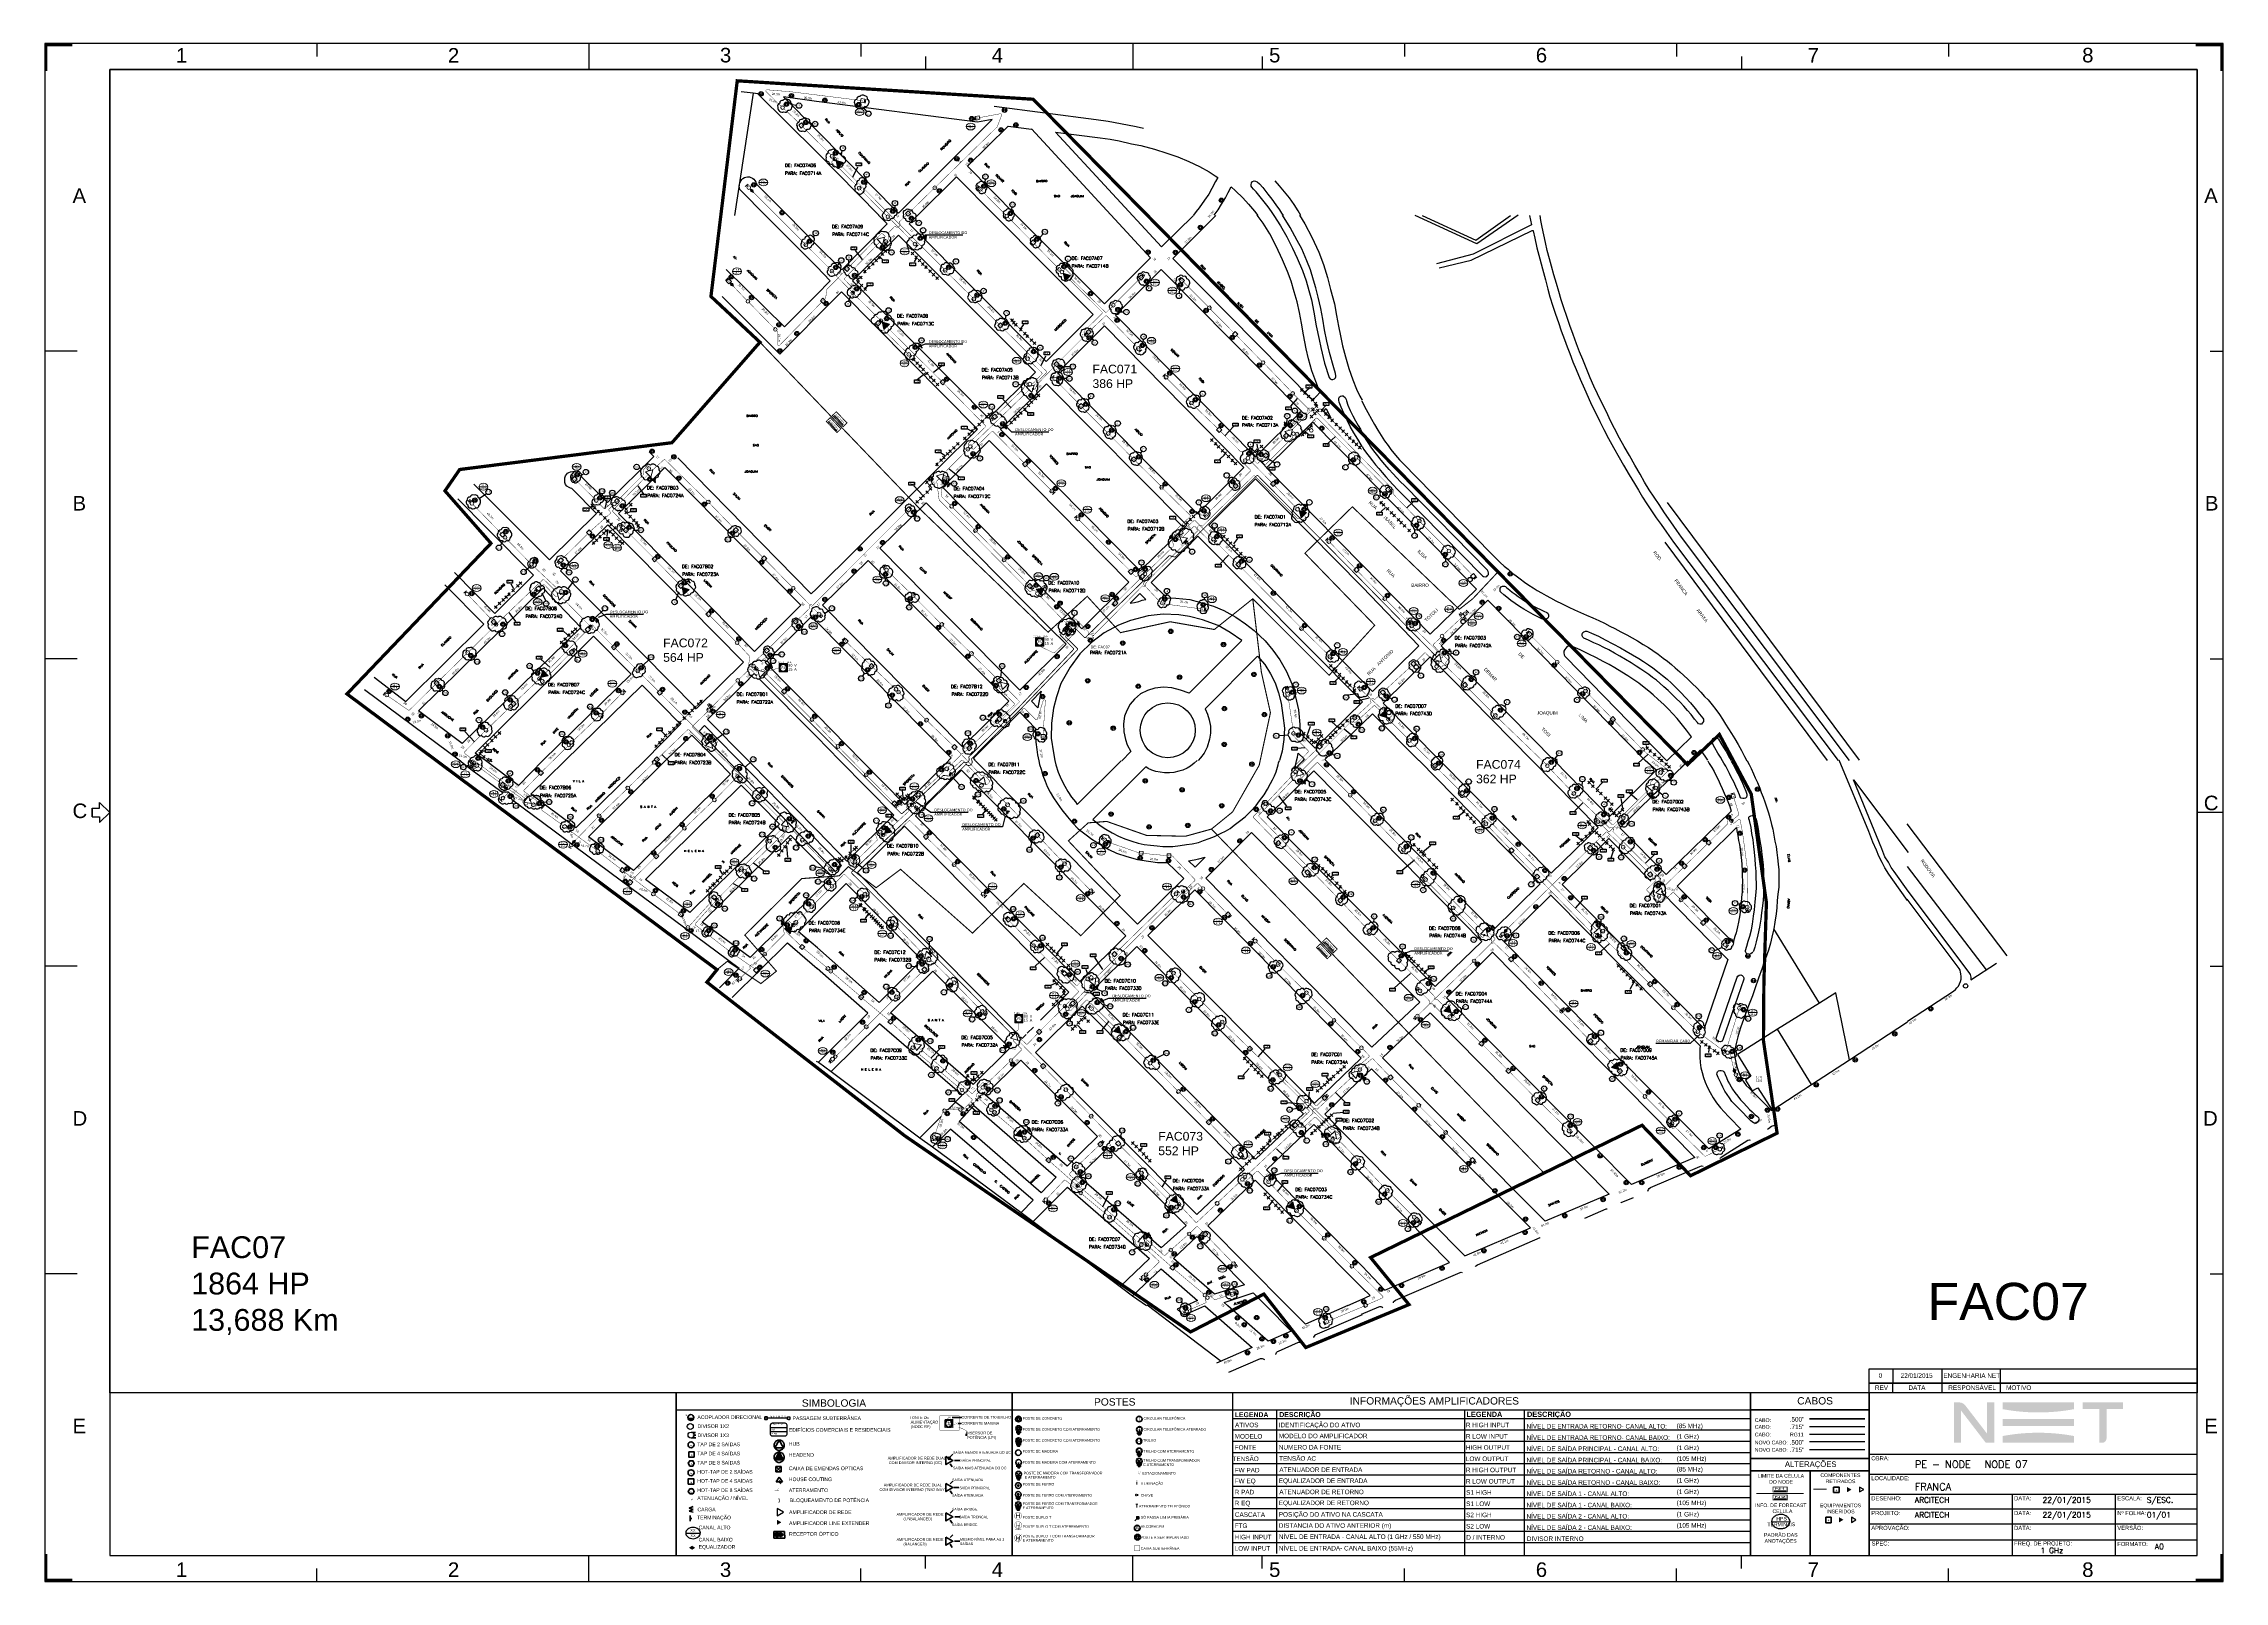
# Paper-space layout 'FAC07' of a CAD drawing. Header units: inches. Extents: x -1 to 1191, y 0 to 841.
# The model-space entities are those that its viewports show. They can reach past a viewport. Long polylines and large blocks are cut down to what shows.
import ezdxf
from ezdxf.enums import TextEntityAlignment as Align

# ---------------------------------------------------------------- set-up
doc = ezdxf.new("R2010")
doc.units = ezdxf.units.IN
doc.header["$LTSCALE"] = 6
doc.header["$MEASUREMENT"] = 0
for name, pattern in [('DASHDOT', [1, 0.5, -0.25, 0, -0.25]), ('DASHED', [0.75, 0.5, -0.25]), ('HIDDEN', [0.375, 0.25, -0.125]), ('PHANTOMX2', [5, 2.5, -0.5, 0.5, -0.5, 0.5, -0.5])]:
    doc.linetypes.add(name, pattern=pattern)
for name, color, linetype in [('ALTERAÇÃO', 4, 'Continuous'), ('ANOTACOES', 6, 'Continuous'), ('ATENUACAO', 7, 'Continuous'), ('DISTANCIA', 7, 'Continuous'), ('ELETRONICO', 4, 'Continuous'), ('LIMITE', 5, 'PHANTOMX2'), ('LOGO', 164, 'Continuous'), ('MONU', 6, 'Continuous'), ('NET-AC', 5, 'Continuous'), ('NET-CBTP', 6, 'DASHDOT'), ('NET-CBTR', 3, 'DASHED'), ('NET-FORMATO FOLHA', 7, 'Continuous'), ('NET_UPGRADE', 7, 'Continuous'), ('NODE', 3, 'Continuous'), ('POSTE', 1, 'Continuous'), ('POSTECS', 7, 'Continuous'), ('POSTES', 1, 'Continuous'), ('QUADRA_PROV', 7, 'Continuous'), ('QUADRAS', 7, 'Continuous'), ('RODOVIA', 3, 'Continuous'), ('RUAS', 7, 'Continuous'), ('TERRA', 7, 'Continuous')]:
    doc.layers.add(name, color=color, linetype=linetype)
for name, color, linetype, lineweight, true_color in [('CELULA', 3, 'Continuous', 200, 0x00ff00), ('INFONODE', 3, 'Continuous', 200, 0x00ff00), ('NET-AMP @ 1', 1, 'Continuous', 20, 0xff0000), ('NET-FONTE', 5, 'Continuous', 20, 0x0000ff), ('NET-LIMCEL', 9, 'PHANTOMX2', 50, 0x808080), ('NET-RX', 1, 'Continuous', 20, 0xff0000)]:
    doc.layers.add(name, color=color, linetype=linetype, lineweight=lineweight, true_color=true_color)
for name, color, linetype, lineweight in [('NET-AMP', 1, 'Continuous', 20), ('NET-SPLT', 1, 'Continuous', 20), ('NET-TAP', 1, 'Continuous', 20), ('NET-TERM', 1, 'Continuous', 20)]:
    doc.layers.add(name, color=color, linetype=linetype, lineweight=lineweight)
doc.styles.add('ARIAL', font='arial.ttf', dxfattribs={"height": 8})
doc.styles.add('B', font='SIMPLEX', dxfattribs={"width": 1.2, "height": 1.8})
doc.styles.add('Folhas_CAD', font='arial.ttf')
doc.styles.add('FONTENET', font='arial.ttf')
doc.styles.add('LEG', font='ROMAND.SHX', dxfattribs={"width": 0.9})
doc.styles.add('NET', font='romans.shx', dxfattribs={"oblique": 10, "height": 3.5})
doc.styles.add('NETAMP', font='arial.ttf', dxfattribs={"height": 2.5})
doc.styles.add('Romans', font='ROMANS.shx', dxfattribs={"height": 3})
doc.styles.get("Standard").update_dxf_attribs({"font": 'arial.ttf'})
doc.dimstyles.get("Standard").update_dxf_attribs({"dimtxt": 0.18, "dimasz": 0.18, "dimexe": 0.18, "dimexo": 0.0625, "dimgap": 0.09, "dimtad": 0, "dimtih": 1, "dimtoh": 1, "dimdec": 4, "dimzin": 0, "dimdsep": 46, "dimtxsty": 'Standard', "dimcen": 0.09, "dimadec": 0, "dimazin": 0, "dimtfac": 1, "dimtdec": 4, "dimtofl": 0, "dimtmove": 0, "dimatfit": 3, "dimfxl": 1, "dimtolj": 1, "dimtzin": 0, "dimarcsym": 0})

# ---------------------------------------------------------------- blocks, each defined once
blk = doc.blocks.new('TRAMP01')
at = {"color": 0}
blk.add_lwpolyline([(0, 0.5), (0, -0.5), (0.87, 0)], close=True, dxfattribs=at)
blk = doc.blocks.new('CAEOL01')
at = {"color": 0}
blk.add_line((-0.5, 0), (0.5, 0), dxfattribs=at)
blk.add_lwpolyline([(-0.5, 0.01, 0.12456), (-0.46, -0.13, 0.105746), (-0.35, -0.26, 0.086826), (-0.18, -0.35, 0.092977), (0, -0.38, 0.076966), (0.2, -0.34, 0.086826), (0.35, -0.26, 0.105746), (0.46, -0.13, 0.12456), (0.5, 0.01, 0.12456), (0.46, 0.15, 0.105746), (0.35, 0.28, 0.086826), (0.2, 0.36, 0.076966), (0, 0.39, 0.076966), (-0.2, 0.36, 0.086826), (-0.35, 0.28, 0.105746), (-0.46, 0.15, 0.12456)], format="xyb", close=True, dxfattribs=at)
for tag, p in [('END-HI', (-0.01, 0.19)), ('END-LO', (0, -0.17))]:
    blk.add_attdef(tag, text='', height=0.191, dxfattribs=at).set_placement(p, align=Align.MIDDLE)
blk = doc.blocks.new('*U4')
at = {"true_color": 0x00a4ec}
blk.add_hatch(color=140, dxfattribs=at).paths.add_polyline_path([(1043.6, 75.8), (1047.5, 75.8), (1047.5, 93.4), (1061, 75.8), (1065.6, 75.8), (1065.6, 97.9), (1061.7, 97.9), (1061.7, 80.8), (1049.9, 96.1, 0.2467), (1046.4, 97.9), (1043.6, 97.9)])
h = blk.add_hatch(color=140, dxfattribs=at)
h.paths.add_polyline_path([(1070.2, 97.9), (1070.2, 94.2), (1109.3, 94.2), (1109.3, 97.9)])
h.paths.add_polyline_path([(1109.3, 85), (1109.3, 88.8), (1070.2, 88.8), (1070.2, 85)])
h.paths.add_polyline_path([(1109.3, 75.8), (1109.3, 79.5), (1070.2, 79.5), (1070.2, 75.8)])
h.paths.add_polyline_path([(1123.1, 75.8), (1124.8, 75.8, 0.38434), (1127, 78.2), (1127, 94.2), (1136, 94.2), (1136, 97.9), (1114, 97.9), (1114, 94.2), (1123.1, 94.2)])
at = {"true_color": 0x8dd4f7}
h = blk.add_hatch(color=141, dxfattribs=at)
h.paths.add_polyline_path([(1070.2, 94.2, 0.092419), (1109.3, 94.2)])
h.paths.add_polyline_path([(1070.2, 79.5), (1109.3, 79.5, 0.092419)])
at = {"lineweight": 35}
h = blk.add_hatch(color=1, dxfattribs=at)
edge = h.paths.add_edge_path()
edge.add_arc((494.3, 67.3), 0.557, 0, 360)
for p, q in [((35.4, 826.8), (35.4, 14.2)), ((1176.6, 826.8), (35.4, 826.8)), ((1176.6, 14.2), (1176.6, 826.8)), ((1176.6, 103.1), (345.1, 103.1)), ((649.4, 14.2), (649.4, 103.1)), ((345.1, 93.8), (932.3, 93.8)), ((649.4, 89), (932.3, 89)), ((673.3, 93.8), (673.3, 15.2)), ((776.1, 93.8), (776.1, 14.2)), ((808.7, 93.8), (808.7, 14.2)), ((649.4, 82.8), (932.3, 82.8)), ((649.4, 76.7), (932.3, 76.7)), ((649.4, 70.5), (932.3, 70.5)), ((649.4, 64.4), (932.3, 64.4)), ((997.3, 69.6), (1176.6, 69.6)), ((649.4, 58.2), (932.3, 58.2)), ((649.4, 52.1), (932.3, 52.1)), ((997.3, 58.7), (1176.6, 58.7)), ((997.3, 47.7), (1176.6, 47.7)), ((1075.4, 47.7), (1075.4, 14.2)), ((1131.8, 47.7), (1131.8, 14.2)), ((649.4, 45.9), (932.3, 45.9)), ((649.4, 39.8), (932.3, 39.8)), ((997.3, 39.6), (1176.6, 39.6)), ((649.4, 33.6), (932.3, 33.6)), ((649.4, 27.5), (932.3, 27.5)), ((997.3, 31.5), (1176.6, 31.5)), ((35.4, 14.2), (1176.6, 14.2)), ((649.4, 21.3), (932.3, 21.3)), ((997.3, 22.7), (1176.6, 22.7))]:
    blk.add_line(p, q)
at = {"color": 0, "lineweight": 35}
for p, q in [((345.1, 14.2), (345.1, 103.1)), ((528.8, 14.2), (528.8, 103.1))]:
    blk.add_line(p, q, dxfattribs=at)
at = {"lineweight": 35}
for p, q in [((932.3, 103.1), (932.3, 14.2)), ((932.3, 99.2), (932.3, 14.2)), ((997.3, 103.1), (997.3, 14.2)), ((997.3, 103.1), (997.3, 14.2)), ((997.3, 99.2), (997.3, 14.2)), ((997.3, 99.2), (997.3, 14.2)), ((501, 89.7), (496, 89.7)), ((500.9, 86.4), (499.3, 86.4)), ((532.3, 83.6), (532.3, 81.6)), ((530.8, 78.4), (533.7, 75.5)), ((530.8, 75.5), (533.7, 78.4)), ((533.6, 81.6), (530.9, 81.6)), ((533.6, 74.9), (530.9, 74.9)), ((533.2, 81.1), (531.3, 81.1)), ((533.2, 74.4), (531.3, 74.4)), ((532.8, 80.6), (531.7, 80.6)), ((532.9, 74), (531.7, 74)), ((532.3, 76.9), (532.3, 74.9)), ((599.6, 81.1), (596.9, 81.1)), ((599.2, 80.6), (597.3, 80.6)), ((598.9, 80.2), (597.7, 80.2)), ((598.3, 83.1), (598.3, 81.1)), ((530.8, 60), (533.7, 57.1)), ((530.8, 57.1), (533.7, 60)), ((533.7, 63.1), (531, 63.1)), ((533.3, 62.6), (531.4, 62.6)), ((532.9, 62.1), (531.8, 62.1)), ((532.3, 65.1), (532.3, 63.1)), ((596.7, 67.2), (599.7, 64.3)), ((596.7, 64.3), (599.7, 67.2)), ((599.6, 69.4), (596.9, 69.4)), ((599.6, 63.8), (596.9, 63.8)), ((599.1, 68.9), (597.3, 68.9)), ((599.1, 63.3), (597.3, 63.3)), ((598.8, 68.5), (597.6, 68.5)), ((598.8, 62.8), (597.6, 62.8)), ((598.2, 71.4), (598.2, 69.4)), ((598.2, 65.8), (598.2, 63.8)), ((965, 60.4), (965, 14.2)), ((533.6, 56.6), (530.9, 56.6)), ((533.2, 56.1), (531.3, 56.1)), ((532.9, 55.6), (531.7, 55.6)), ((532.3, 58.6), (532.3, 56.6)), ((530.6, 40.4), (533.5, 43.3)), ((530.6, 43.3), (533.5, 40.4)), ((533.4, 45.6), (530.7, 45.6)), ((533.4, 39.9), (530.7, 39.9)), ((533, 45.1), (531.1, 45.1)), ((533, 39.4), (531.1, 39.4)), ((532.7, 44.7), (531.5, 44.7)), ((532.7, 38.9), (531.5, 38.9)), ((532.1, 47.6), (532.1, 45.6)), ((532.1, 41.9), (532.1, 39.9)), ((595.8, 33.2), (596.9, 34.2))]:
    blk.add_line(p, q, dxfattribs=at)
at = {"color": 1, "lineweight": 35}
for p, q in [((394.2, 88.6), (394.2, 88.2)), ((353.7, 81.5), (355.7, 81.5)), ((353.7, 78.5), (355.8, 78.5)), ((354.6, 80), (355.8, 80)), ((399.5, 59.9), (402.5, 62.9)), ((399.5, 62.9), (402.5, 59.9)), ((399.5, 62.9), (402.5, 62.9)), ((399.5, 59.9), (399.5, 62.9)), ((402.5, 59.9), (399.5, 59.9)), ((402.5, 62.9), (402.5, 59.9)), ((496.3, 69.6), (494.9, 68.1)), ((496, 62.6), (494.9, 64.3)), ((497.3, 66.1), (500.2, 66.1)), ((399.7, 54.5), (401.4, 57)), ((403.2, 54.5), (399.7, 54.5)), ((403.2, 54.5), (401.4, 57)), ((402.5, 53.5), (401.4, 54.5)), ((496.3, 54.8), (494.9, 53.3)), ((496, 47.9), (494.9, 49.5)), ((496.8, 51.3), (499.6, 51.3)), ((352.1, 40.1), (354.4, 40.9)), ((354.4, 39.3), (352.1, 40.1)), ((352.1, 38.5), (354.4, 39.3)), ((354.4, 37.8), (352.1, 38.5)), ((352.8, 32.9), (352.8, 36)), ((496.3, 38.8), (494.9, 37.3)), ((352.8, 34.4), (353.6, 34.4)), ((404.3, 27.3), (398.5, 27.3)), ((398.5, 27.3), (398.5, 23.7)), ((402, 24.3), (402, 26.7)), ((402, 26.7), (403.8, 25.5)), ((403.8, 25.5), (402, 24.3)), ((404.4, 23.7), (404.3, 27.3)), ((496, 31.8), (494.9, 33.5)), ((496.3, 25.5), (494.9, 24)), ((497.4, 35.3), (500.3, 35.3)), ((404.4, 23.7), (398.5, 23.7)), ((496, 18.6), (494.9, 20.3)), ((497.3, 22), (500.2, 22))]:
    blk.add_line(p, q, dxfattribs=at)
at = {"color": 1}
for p, q in [((405.9, 89.3), (394.9, 89.3)), ((406.6, 88.6), (406.6, 88.2))]:
    blk.add_line(p, q, dxfattribs=at)
at = {"color": 0, "lineweight": 90}
for p, q in [((932.3, 93.8), (997.3, 93.8)), ((932.7, 67.2), (997.3, 67.2)), ((932.7, 60.4), (997.3, 60.4))]:
    blk.add_line(p, q, dxfattribs=at)
at = {"color": 1, "linetype": 'Continuous', "lineweight": 35}
for p, q in [((399, 66.5), (399, 66.5)), ((399.1, 66.5), (399.1, 66.7)), ((399.1, 66.5), (399.1, 66.6)), ((399.2, 66.5), (399.2, 66.9)), ((399.2, 66.5), (399.2, 66.8)), ((399.3, 66.5), (399.3, 67)), ((399.3, 66.5), (399.3, 66.9)), ((399.4, 66.5), (399.4, 67.2)), ((399.4, 66.5), (399.4, 67.1)), ((399.5, 66.5), (399.5, 67.4)), ((399.5, 66.5), (399.5, 67.3)), ((399.6, 66.5), (399.6, 67.5)), ((399.6, 66.5), (399.6, 67.4)), ((399.7, 66.5), (399.7, 67.7)), ((399.7, 66.5), (399.7, 67.6)), ((399.8, 66.5), (399.8, 68)), ((399.8, 66.5), (399.8, 67.9)), ((399.8, 66.5), (399.8, 67.8)), ((399.9, 66.5), (399.9, 68.1)), ((399.9, 66.5), (399.9, 68)), ((400, 66.5), (400, 68.3)), ((400, 66.5), (400, 68.2)), ((400.1, 66.5), (400.1, 68.5)), ((400.1, 66.5), (400.1, 68.4)), ((400.2, 66.5), (400.2, 68.6)), ((400.2, 66.5), (400.2, 68.5)), ((400.3, 66.5), (400.3, 68.8)), ((400.3, 66.5), (400.3, 68.7)), ((400.4, 66.5), (400.4, 69)), ((400.4, 66.5), (400.4, 68.9)), ((400.5, 66.5), (400.5, 69.2)), ((400.5, 66.5), (400.5, 69.1)), ((400.5, 66.5), (400.5, 69.1)), ((400.6, 66.5), (400.6, 69.4)), ((400.6, 66.5), (400.6, 69.3)), ((400.7, 66.5), (400.7, 69.6)), ((400.7, 66.5), (400.7, 69.5)), ((400.8, 66.5), (400.8, 69.7)), ((400.8, 66.5), (400.8, 69.6)), ((400.9, 66.5), (400.9, 69.9)), ((400.9, 66.5), (400.9, 69.8)), ((401, 66.5), (401, 70.1)), ((401, 66.5), (401, 70)), ((401.1, 66.5), (401.1, 70.2)), ((401.1, 66.5), (401.1, 70.1)), ((401.2, 66.5), (401.2, 70.4)), ((401.2, 66.5), (401.2, 70.3)), ((401.3, 66.5), (401.3, 70.6)), ((401.3, 66.5), (401.3, 70.5)), ((401.4, 66.5), (401.4, 70.7)), ((401.4, 66.5), (401.4, 70.6)), ((401.5, 66.5), (401.5, 70.6)), ((401.5, 66.5), (401.5, 70.5)), ((401.6, 66.5), (401.6, 70.4)), ((401.6, 66.5), (401.6, 70.3)), ((401.6, 66.5), (401.6, 70.2)), ((401.7, 66.5), (401.7, 70.1)), ((401.8, 66.5), (401.8, 70.1)), ((401.8, 66.5), (401.8, 70)), ((401.8, 66.5), (401.8, 69.9)), ((401.9, 66.5), (401.9, 69.8)), ((401.9, 66.5), (401.9, 69.7)), ((402, 66.5), (402, 69.6)), ((402, 66.5), (402, 69.5)), ((402.1, 66.5), (402.1, 69.5)), ((402.1, 66.5), (402.1, 69.4)), ((402.2, 66.5), (402.2, 69.3)), ((402.2, 66.5), (402.2, 69.2)), ((402.3, 66.5), (402.3, 69.1)), ((402.3, 66.5), (402.3, 69)), ((402.4, 66.5), (402.4, 69)), ((402.4, 66.5), (402.4, 68.9)), ((402.5, 66.5), (402.5, 68.8)), ((402.5, 66.5), (402.5, 68.7)), ((402.6, 66.5), (402.6, 68.6)), ((402.6, 66.5), (402.6, 68.5)), ((402.7, 66.5), (402.7, 68.5)), ((402.7, 66.5), (402.7, 68.4)), ((402.8, 66.5), (402.8, 68.3)), ((402.8, 66.5), (402.8, 68.2)), ((402.9, 66.5), (402.9, 68.1)), ((402.9, 66.5), (402.9, 68)), ((402.9, 66.5), (402.9, 67.9)), ((403, 66.5), (403, 67.9)), ((403, 66.5), (403, 67.8)), ((403.1, 66.5), (403.1, 67.7)), ((403.1, 66.5), (403.1, 67.6)), ((403.2, 66.5), (403.2, 67.5)), ((403.2, 66.5), (403.2, 67.4)), ((403.3, 66.5), (403.3, 67.4)), ((403.3, 66.5), (403.3, 67.3)), ((403.4, 66.5), (403.4, 67.2)), ((403.4, 66.5), (403.4, 67.1)), ((403.5, 66.5), (403.5, 67)), ((403.5, 66.5), (403.5, 66.9)), ((403.6, 66.5), (403.6, 66.8)), ((403.6, 66.5), (403.6, 66.8)), ((403.7, 66.5), (403.7, 66.7)), ((403.7, 66.5), (403.7, 66.6)), ((403.8, 66.5), (403.8, 66.5))]:
    blk.add_line(p, q, dxfattribs=at)
at = {"color": 253, "linetype": 'Continuous'}
for p, q in [((945.3, 49.6), (951.8, 49.6)), ((945.3, 45.2), (951.8, 45.2))]:
    blk.add_line(p, q, dxfattribs=at)
at = {"color": 4}
blk.add_line((943.9, 32.7), (954, 32.6), dxfattribs=at)
blk.add_lwpolyline([(0, 841), (0, 0), (1190.7, 0), (1190.7, 841)], close=True)
at = {"color": 1, "lineweight": 35, "const_width": 1.64}
blk.add_lwpolyline([(352.3, 89.6, 1), (353.9, 89.6, 1)], format="xyb", dxfattribs=at)
at = {"color": 1, "lineweight": 35}
for points in [[(393.5, 90), (394.9, 90), (394.9, 88.6), (393.5, 88.6)], [(492.5, 68.3), (492.5, 63.9), (496.4, 66.1)], [(492.5, 53.5), (492.5, 49.1), (496.4, 51.3)], [(492.5, 37.5), (492.5, 33.1), (496.4, 35.3)], [(492.5, 24.2), (492.5, 19.8), (496.4, 22)]]:
    blk.add_lwpolyline(points, close=True, dxfattribs=at)
at = {"color": 1}
blk.add_lwpolyline([(396.5, 80.6, 0.414214), (397.5, 79.6), (404.7, 79.6, 0.414214), (405.7, 80.6), (405.7, 85.5, 0.414214), (404.7, 86.5), (397.5, 86.5, 0.414214), (396.5, 85.5)], format="xyb", close=True, dxfattribs=at)
for points in [[(396.5, 84.2), (405.7, 84.2)], [(396.5, 81.9), (405.7, 81.9)]]:
    blk.add_lwpolyline(points, dxfattribs=at)
blk.add_lwpolyline([(405.9, 90), (407.3, 90), (407.3, 88.6), (405.9, 88.6)], close=True, dxfattribs=at)
at = {"color": 5, "lineweight": 35}
for points, const_width in [([(489.2, 90.3), (489.2, 82.7), (499.7, 82.7), (499.7, 90.5), (489.2, 90.5), (489.2, 90)], 0.175), ([(491.8, 84.1), (496.6, 84.1)], 0.485), ([(496.6, 88.5), (492, 88.5)], 0.485), ([(492, 88.5), (492, 84.3)], 0.485), ([(492.3, 88), (492.8, 88)], 0.485), ([(492.3, 84.6), (492.8, 84.6)], 0.485), ([(496.2, 88), (495.7, 88)], 0.485), ([(496.2, 84.6), (495.7, 84.6)], 0.485), ([(496.4, 88.7), (496.4, 84.3)], 0.485), ([(503.6, 80.8), (503.6, 82.5), (499.6, 84.4)], 0.175), ([(964.5, 80.4), (994.9, 80.4)], 0.775)]:
    blk.add_lwpolyline(points, dxfattribs=dict(at, const_width=const_width))
at = {"color": 5, "lineweight": 35, "const_width": 0.485}
blk.add_lwpolyline([(492, 86.3, 36.138442), (492, 86.5, 0.638884)], format="xyb", dxfattribs=at)
at = {"color": 3, "linetype": 'DASHED', "lineweight": 35, "ltscale": 10, "const_width": 0.775}
blk.add_lwpolyline([(964.5, 88.9), (994.9, 88.9)], dxfattribs=at)
at = {"color": 6, "linetype": 'DASHDOT', "lineweight": 35, "ltscale": 10, "const_width": 0.775}
blk.add_lwpolyline([(964.5, 84.6), (994.9, 84.6)], dxfattribs=at)
at = {"color": 1, "const_width": 0.327}
blk.add_lwpolyline([(354.3, 80, 1), (354.6, 80, 1)], format="xyb", close=True, dxfattribs=at)
at = {"color": 1, "linetype": 'Continuous', "lineweight": 35}
for points in [[(404.2, 74.5, 0.048455), (404.1, 75, 0.048556), (404, 75.5, 0.048742), (403.7, 76, 0.048988), (403.4, 76.4, 0.049257), (402.9, 76.8, 0.049508), (402.5, 77.1, 0.049702), (401.9, 77.2, 0.049807), (401.4, 77.3, 0.049807), (400.8, 77.2, 0.049702), (400.3, 77.1, 0.049508), (399.9, 76.8, 0.049257), (399.4, 76.4, 0.048988), (399.1, 76, 0.048742), (398.8, 75.5, 0.048556), (398.7, 75, 0.048455), (398.6, 74.5, 0.048455), (398.7, 73.9, 0.048556), (398.8, 73.4, 0.048742), (399.1, 72.9, 0.048988), (399.4, 72.5, 0.049257), (399.9, 72.1, 0.049508), (400.3, 71.9, 0.049702), (400.8, 71.7, 0.049807), (401.4, 71.6, 0.049807), (401.9, 71.7, 0.049702), (402.5, 71.9, 0.049508), (402.9, 72.1, 0.049257), (403.4, 72.5, 0.048988), (403.7, 72.9, 0.048742), (404, 73.4, 0.048556), (404.1, 73.9, 0.048455)], [(404.2, 67.9, 0.048455), (404.1, 68.4, 0.048556), (403.9, 69, 0.048742), (403.7, 69.4, 0.048988), (403.3, 69.9, 0.049257), (402.9, 70.2, 0.049508), (402.4, 70.5, 0.049702), (401.9, 70.6, 0.049807), (401.4, 70.7, 0.049807), (400.8, 70.6, 0.049702), (400.3, 70.5, 0.049508), (399.8, 70.2, 0.049257), (399.4, 69.9, 0.048988), (399.1, 69.4, 0.048742), (398.8, 69, 0.048556), (398.7, 68.4, 0.048455), (398.6, 67.9, 0.048455), (398.7, 67.3, 0.048556), (398.8, 66.8, 0.048742), (399.1, 66.3, 0.048988), (399.4, 65.9, 0.049257), (399.8, 65.5, 0.049508), (400.3, 65.3, 0.049702), (400.8, 65.1, 0.049807), (401.4, 65.1, 0.049807), (401.9, 65.1, 0.049702), (402.4, 65.3, 0.049508), (402.9, 65.5, 0.049257), (403.3, 65.9, 0.048988), (403.7, 66.3, 0.048742), (403.9, 66.8, 0.048556), (404.1, 67.3, 0.048455)]]:
    blk.add_lwpolyline(points, format="xyb", close=True, dxfattribs=at)
for points in [[(399, 73.1), (403.8, 73.1), (401.4, 77.3)], [(352.5, 63.1), (354.2, 63.1), (355, 64.6), (354.2, 66), (352.5, 66), (351.7, 64.6)], [(352, 70.9), (354.9, 70.9), (354.9, 68), (352, 68)], [(399, 66.5), (403.8, 66.5), (401.4, 70.7)], [(351.7, 53.1), (351.7, 56.1), (354.7, 56.1), (354.7, 53.1)], [(352.5, 47.8), (354.1, 47.8), (354.9, 49.2), (354.1, 50.6), (352.5, 50.6), (351.7, 49.2)]]:
    blk.add_lwpolyline(points, close=True, dxfattribs=at)
at = {"color": 4, "linetype": 'DASHED', "lineweight": 35, "ltscale": 10, "const_width": 0.775}
blk.add_lwpolyline([(964.5, 76.4), (994.9, 76.4)], dxfattribs=at)
at = {"color": 30, "linetype": 'DASHDOT', "lineweight": 35, "ltscale": 5, "const_width": 0.75}
blk.add_lwpolyline([(964.5, 72), (994.9, 72)], dxfattribs=at)
at = {"color": 1, "lineweight": 35, "const_width": 0.491}
for points in [[(353, 61, 1), (353.5, 61, 1)], [(352.9, 56.1, 1), (353.4, 56.1, 1)], [(353, 50.7, 1), (353.5, 50.7, 1)]]:
    blk.add_lwpolyline(points, format="xyb", close=True, dxfattribs=at)
at = {"lineweight": 35, "const_width": 0.0768}
blk.add_lwpolyline([(598.2, 58.4), (597.5, 60.2), (599, 60.2)], close=True, dxfattribs=at)
at = {"color": 1, "lineweight": 35, "const_width": 0.0901}
for points, elevation in [([(399, 49.7), (401.3, 49.7)], 1.5), ([(400.9, 49.4), (400.9, 49.4), (399.4, 49.4)], 1.5), ([(399.8, 49.1), (400.5, 49.1)], 1.5), ([(401.1, 51.1), (400.2, 49.7)], 1.5), ([(404.2, 51.1), (401.1, 51.1)], 252.8)]:
    blk.add_lwpolyline(points, dxfattribs=dict(at, elevation=elevation))
at = {"lineweight": 35}
for points, const_width in [([(531.7, 52.4, 1), (532.5, 52.4, 1)], 0.768), ([(531.7, 47.6, 1), (532.5, 47.6, 1)], 0.768), ([(530, 35.9, 1), (533.9, 35.9, 1)], 0.154), ([(531.7, 41.9, 1), (532.5, 41.9, 1)], 0.768), ([(530.1, 30.8, 1), (534, 30.8, 1)], 0.154), ([(530, 23.8, 1), (533.9, 23.8, 1)], 0.154)]:
    blk.add_lwpolyline(points, format="xyb", close=True, dxfattribs=dict(at, const_width=const_width))
at = {"color": 253, "linetype": 'HIDDEN', "ltscale": 7, "const_width": 0.5}
blk.add_lwpolyline([(935.5, 48.1), (961.5, 48.1)], dxfattribs=at)
at = {"color": 253, "linetype": 'Continuous', "const_width": 0.438}
for points in [[(944.7, 51.9), (944.7, 48.7)], [(944.7, 44.4), (944.7, 47.5)], [(944.9, 51.6), (952.2, 51.6)], [(944.9, 48.9), (952.2, 48.9)], [(952.4, 51.9), (952.4, 48.7)], [(952.4, 44.4), (952.4, 47.5)], [(944.9, 47.3), (952.2, 47.3)], [(944.9, 44.6), (952.2, 44.6)]]:
    blk.add_lwpolyline(points, dxfattribs=at)
at = {"color": 53, "lineweight": 35, "ltscale": 3, "const_width": 0.5}
blk.add_lwpolyline([(966.7, 50.5), (974, 50.5)], dxfattribs=at)
at = {"color": 53, "linetype": 'Continuous', "lineweight": 35}
blk.add_lwpolyline([(977.8, 51.6), (980.8, 51.6), (980.8, 48.7), (977.8, 48.7)], close=True, dxfattribs=at)
at = {"color": 53}
blk.add_lwpolyline([(992, 51.6), (992, 48.9), (994.3, 50.2)], close=True, dxfattribs=at)
at = {"color": 1, "const_width": 0.2}
blk.add_lwpolyline([(401, 43, 0.4), (400.9, 45.4, 0.4)], format="xyb", dxfattribs=at)
blk.add_lwpolyline([(401.8, 45.4), (401.8, 43)], dxfattribs=at)
at = {"color": 4}
blk.add_lwpolyline([(943.9, 32.8, 0.12456), (944.3, 31.3, 0.105746), (945.4, 30, 0.086826), (947.1, 29.1, 0.092977), (949, 28.9, 0.076966), (950.9, 29.2, 0.086826), (952.5, 30, 0.105746), (953.6, 31.3, 0.12456), (954, 32.7, 0.12456), (953.6, 34.1, 0.105746), (952.5, 35.4, 0.086826), (951, 36.3, 0.076966), (949, 36.6, 0.076966), (947, 36.3, 0.086826), (945.4, 35.5, 0.105746), (944.3, 34.2, 0.12456)], format="xyb", close=True, dxfattribs=at)
at = {"color": 1, "lineweight": 35}
for points in [[(399.5, 25.1), (400.3, 26), (400.6, 26.3)], [(399.9, 24.7), (400.7, 25.6), (401, 25.9)]]:
    blk.add_lwpolyline(points, dxfattribs=at)
at = {"lineweight": 35}
for points, const_width in [([(530.1, 25.7), (533.9, 21.9)], 0.0768), ([(530.1, 21.9), (533.9, 25.7)], 0.0768), ([(533.8, 28.2), (530.3, 28.2)], 0.0768), ([(533.3, 27.6), (530.8, 27.6)], 0.0768), ([(532.8, 27), (531.3, 27)], 0.0768), ([(532, 30.8), (532, 28.2)], 0.0768), ([(533.7, 21.2), (530.2, 21.2)], 0.0768), ([(533.2, 20.5), (530.7, 20.5)], 0.0768), ([(532.7, 19.9), (531.2, 19.9)], 0.0768), ([(532, 23.8), (532, 21.2)], 0.0768), ([(595.6, 19.7), (598.6, 19.7), (598.6, 16.7), (595.6, 16.7), (595.6, 19.8)], 0.215)]:
    blk.add_lwpolyline(points, dxfattribs=dict(at, const_width=const_width))
blk.add_lwpolyline([(596.9, 34.2), (598, 34.2), (598, 35.4), (596.9, 35.4)], close=True, dxfattribs=at)
at = {"color": 4, "linetype": 'Continuous', "lineweight": 35}
blk.add_lwpolyline([(973.5, 35.1), (976.4, 35.1), (976.4, 32.1), (973.5, 32.1)], close=True, dxfattribs=at)
at = {"color": 4}
blk.add_lwpolyline([(987.6, 35.1), (987.6, 32.3), (990, 33.7)], close=True, dxfattribs=at)
at = {"color": 1}
for centre in [(352.8, 84.7), (353.2, 80)]:
    blk.add_circle(centre, 1.64, dxfattribs=at)
at = {"color": 1, "lineweight": 35}
for centre, radius in [((353.1, 89.6), 1.64), ((494.3, 67.3), 0.557), ((400.2, 25.5), 1.18)]:
    blk.add_circle(centre, radius, dxfattribs=at)
at = {"color": 5, "lineweight": 35}
blk.add_circle((494.2, 86.3), 1.94, dxfattribs=at)
at = {"linetype": 'ByBlock', "lineweight": 35}
for centre, radius in [((532.2, 88.8), 1.54), ((532.3, 83.6), 1.54), ((532.2, 88.8), 0.768), ((532.3, 83.6), 0.768), ((598.2, 88.8), 1.54), ((598.3, 83.1), 1.54), ((532.1, 70.4), 1.54), ((532.3, 76.9), 1.54), ((532.3, 76.9), 0.768), ((598.1, 76.7), 1.54), ((598.2, 71.4), 1.54), ((532.3, 58.6), 1.54), ((532.3, 65.1), 1.54), ((598.2, 65.8), 1.54), ((532.1, 47.6), 1.54), ((532.1, 52.4), 1.54), ((532.1, 41.9), 1.54), ((597.1, 29.2), 1.54), ((597.3, 24.2), 1.54), ((597.3, 24.2), 0.768)]:
    blk.add_circle(centre, radius, dxfattribs=at)
at = {"color": 1, "linetype": 'Continuous', "lineweight": 35}
for centre in [(353.2, 74.7), (353.2, 59.4)]:
    blk.add_circle(centre, 1.64, dxfattribs=at)
at = {"lineweight": 35}
for points in [[(597.4, 89.9), (597.4, 89.7), (599, 89.9), (599, 89.7)], [(597.5, 84.2), (597.5, 83.9), (599.1, 84.2), (599.1, 83.9)], [(598.1, 89.7), (598.3, 89.7), (598.1, 87.6), (598.3, 87.6)], [(598.2, 83.9), (598.4, 83.9), (598.2, 81.8), (598.4, 81.8)], [(530.9, 37.3), (531.2, 37.3), (530.9, 34.6), (531.2, 34.6)], [(531.2, 36.1), (531.2, 35.8), (532.7, 36.1), (532.7, 35.8)], [(532.7, 37.3), (533, 37.3), (532.7, 34.6), (533, 34.6)], [(530.9, 25.1), (531.2, 25.1), (530.9, 22.4), (531.2, 22.4)], [(531, 32.2), (531.3, 32.2), (531, 29.4), (531.3, 29.4)], [(531.2, 23.9), (531.2, 23.6), (532.7, 23.9), (532.7, 23.6)], [(531.3, 30.9), (531.3, 30.6), (532.8, 30.9), (532.8, 30.6)], [(532.7, 25.1), (533, 25.1), (532.7, 22.4), (533, 22.4)], [(532.8, 32.2), (533.1, 32.2), (532.8, 29.4), (533.1, 29.4)]]:
    blk.add_solid(points, dxfattribs=at)
at = {"color": 5, "lineweight": 35}
blk.add_solid([(504.2, 80.8), (504.2, 79.6), (503.1, 80.8), (503.1, 79.6)], dxfattribs=at)
at = {"color": 53, "lineweight": 35}
blk.add_solid([(985.2, 51.6), (985.2, 48.8), (987.6, 50.2)], dxfattribs=at)
at = {"color": 1, "lineweight": 35}
for points in [[(400.2, 33.7), (400.2, 30.9), (402.6, 32.3)], [(402, 24.3), (402, 26.7), (403.8, 25.5), (402, 24.3)], [(402, 24.3), (402, 24.3), (402, 26.7), (403.8, 25.5)], [(403.8, 25.5), (402, 24.3), (402, 24.3)], [(352.1, 18.4), (353.8, 19.5), (353.8, 17.3), (355.5, 18.4)]]:
    blk.add_solid(points, dxfattribs=at)
at = {"color": 4, "lineweight": 35}
blk.add_solid([(980.8, 35.1), (980.8, 32.3), (983.2, 33.7)], dxfattribs=at)
at = {"layer": 'LOGO'}
for p, q in [((148.7, 841), (148.7, 833.9)), ((297.3, 841), (297.3, 833.9)), ((446, 841), (446, 833.9)), ((743.3, 841), (743.3, 833.9)), ((892, 841), (892, 833.9)), ((1040.6, 841), (1040.6, 833.9)), ((297.3, 833.9), (297.3, 826.8)), ((481.4, 833.9), (481.4, 826.8)), ((665.4, 833.9), (665.4, 826.8)), ((927.4, 833.9), (927.4, 826.8)), ((17.7, 672.8), (0, 672.8)), ((1183.6, 672.8), (1190.7, 672.8)), ((17.7, 504.6), (0, 504.6)), ((1183.6, 504.6), (1190.7, 504.6)), ((17.7, 336.4), (0, 336.4)), ((1183.6, 336.4), (1190.7, 336.4)), ((17.7, 168.2), (0, 168.2)), ((1183.6, 168.2), (1190.7, 168.2)), ((297.3, 7.1), (297.3, 14.2)), ((481.4, 7.1), (481.4, 14.2)), ((665.4, 7.1), (665.4, 14.2)), ((927.4, 7.1), (927.4, 14.2)), ((148.7, 0), (148.7, 7.1)), ((297.3, 0), (297.3, 7.1)), ((446, 0), (446, 7.1)), ((743.3, 0), (743.3, 7.1)), ((892, 0), (892, 7.1)), ((1040.6, 0), (1040.6, 7.1))]:
    blk.add_line(p, q, dxfattribs=at)
at = {"layer": 'NET-FORMATO FOLHA', "color": 5}
for p, q in [((594.7, 841), (594.7, 826.8)), ((1190.7, 420.5), (1176.6, 420.5)), ((594.7, 0), (594.7, 14.2))]:
    blk.add_line(p, q, dxfattribs=at)
at = {"layer": 'NET-FORMATO FOLHA', "color": 253}
for p, q in [((25.8, 422.9), (25.8, 418.1)), ((25.8, 418.1), (25.8, 422.9)), ((25.8, 422.9), (29.9, 422.9)), ((25.8, 422.9), (29.9, 422.9)), ((25.8, 418.1), (29.9, 418.1)), ((25.8, 418.1), (29.9, 418.1)), ((29.9, 422.9), (29.9, 426)), ((29.9, 422.9), (29.9, 426)), ((29.9, 426), (35.4, 420.5)), ((29.9, 426), (35.4, 420.5)), ((29.9, 415), (35.4, 420.5)), ((29.9, 415), (35.4, 420.5)), ((29.9, 418.1), (29.9, 415)), ((29.9, 418.1), (29.9, 415)), ((35.4, 420.5), (35.4, 420.5)), ((1176.6, 420.5), (1176.6, 420.5))]:
    blk.add_line(p, q, dxfattribs=at)
at = {"layer": 'NET-FORMATO FOLHA', "color": 253, "const_width": 1.42}
for points in [[(0, 840.3), (14.9, 840.3)], [(0, 840.3), (14.9, 840.3)], [(0.7, 840.3), (0.7, 826.1)], [(0.7, 840.3), (0.7, 826.1)], [(1190.7, 840.3), (1175.8, 840.3)], [(1190, 840.3), (1190, 826.1)], [(0.7, 0.7), (0.7, 14.9)], [(1190, 0.7), (1190, 14.9)], [(0, 0.7), (14.9, 0.7)], [(1190.7, 0.7), (1175.8, 0.7)]]:
    blk.add_lwpolyline(points, dxfattribs=at)
at = {"color": 1, "lineweight": 35, "xscale": 4.006479572474063, "yscale": 4.006479572474063, "zscale": 4.006479572474063}
blk.add_blockref('TRAMP01', (400.3, 37.9), dxfattribs=at)
at = {"color": 1, "lineweight": 35, "xscale": 7.998936466419535, "yscale": 7.998936466419535, "zscale": 7.998936466419535}
blk.add_blockref('CAEOL01', (354.3, 26.4), dxfattribs=at).add_auto_attribs({'END-HI': 'XX', 'END-LO': 'XX'})
at = {"color": 1, "lineweight": 35}
for height, p in [(1.82, (351, 92.2)), (1.82, (353.7, 75.5)), (1.82, (354, 65.6)), (1.82, (354.1, 70.4)), (1.82, (353.8, 60.3)), (1.82, (353.8, 55.5)), (1.82, (353.8, 50.1)), (1.51, (401.9, 56.2)), (1.82, (354.1, 46.1))]:
    blk.add_text('*', height=height, rotation=180, dxfattribs=at).set_placement(p)
at = {"color": 5, "lineweight": 35}
for p in [(494.3, 89.3), (498, 86)]:
    blk.add_text('_(A)', height=0.865, dxfattribs=at).set_placement(p, align=Align.CENTER)
blk.add_text('#', height=2.69, dxfattribs=at).set_placement((494.3, 86.2), align=Align.MIDDLE_CENTER)
at = {"color": 0, "style": 'Folhas_CAD'}
for s, height, p in [('ATIVOS', 2.5, (650.6, 84.3)), ('CABO:', 2.05, (934.7, 87.2)), ('CABO:', 2.05, (934.7, 83.5)), ('MODELO', 2.5, (650.4, 78.1)), ('FONTE', 2.5, (650.4, 72)), ('NOVO CABO:', 2.05, (934.7, 74.9)), ('NOVO CABO:', 2.05, (934.7, 70.9)), ('TENSÃO', 2.5, (649.2, 65.8)), ('FW PAD', 2.5, (650.4, 59.6)), ('FW EQ', 2.5, (650.4, 53.7)), ('R PAD', 2.5, (650.4, 47.6)), ('R EQ', 2.5, (650.4, 41.6)), ('CASCATA', 2.5, (650.5, 35.3)), ('FTG', 2.5, (650.4, 29.2))]:
    blk.add_text(s, height=height, dxfattribs=at).set_placement(p)
at = {"style": 'Folhas_CAD'}
for s, height, p in [('IDENTIFICAÇÃO DO ATIVO', 2.5, (674.5, 84.3)), ('R HIGH INPUT', 2.5, (776.8, 84.3)), ('NÍVEL DE ENTRADA RETORNO- CANAL ALTO:', 2.5, (809.9, 83.6)), ('MODELO DO AMPLIFICADOR', 2.5, (674.5, 78.3)), ('NUMERO DA FONTE', 2.5, (674.5, 72.1)), ('R LOW INPUT', 2.5, (776.8, 78.1)), ('HIGH OUTPUT', 2.5, (776.8, 72)), ('NÍVEL DE ENTRADA RETORNO- CANAL BAIXO:', 2.5, (809.9, 77.4)), ('NÍVEL DE SAÍDA PRINCIPAL - CANAL ALTO:', 2.5, (809.9, 71.3)), ('CABO:             RG11', 2.049, (934.7, 79.3)), ('TENSÃO AC', 2.5, (674.7, 66)), ('ATENUADOR DE ENTRADA', 2.5, (674.8, 59.8)), ('LOW OUTPUT', 2.5, (776.8, 65.8)), ('R HIGH OUTPUT', 2.5, (776.8, 59.7)), ('NÍVEL DE SAÍDA PRINCIPAL - CANAL BAIXO:', 2.5, (809.9, 65.1)), ('NÍVEL DE SAÍDA RETORNO - CANAL ALTO:', 2.5, (809.9, 59)), ('EQUALIZADOR DE ENTRADA', 2.5, (674.5, 53.8)), ('ATENUADOR DE RETORNO', 2.5, (674.8, 47.7)), ('R LOW OUTPUT', 2.5, (776.8, 53.5)), ('S1 HIGH', 2.5, (776.9, 47.4)), ('NÍVEL DE SAÍDA RETORNO - CANAL BAIXO:', 2.5, (809.9, 52.8)), ('NÍVEL DE SAÍDA 1 - CANAL ALTO:', 2.5, (809.9, 46.7)), ('EQUALIZADOR DE RETORNO', 2.5, (674.5, 41.7)), ('POSIÇÃO DO ATIVO NA CASCATA', 2.5, (674.5, 35.4)), ('S1 LOW', 2.5, (776.9, 41.2)), ('S2 HIGH', 2.5, (776.9, 35.1)), ('NÍVEL DE SAÍDA 1 - CANAL BAIXO:', 2.5, (809.9, 40.5)), ('NÍVEL DE SAÍDA 2 - CANAL ALTO:', 2.5, (809.9, 34.4)), ('HIGH INPUT', 2.5, (650.4, 23)), ('DISTANCIA DO ATIVO ANTERIOR (m)', 2.5, (674.5, 29.3)), ('S2 LOW', 2.5, (776.9, 28.9)), ('D / INTERNO', 2.5, (777, 22.8)), ('NÍVEL DE SAÍDA 2 - CANAL BAIXO:', 2.5, (809.9, 28.2)), ('DIVISOR INTERNO', 2.5, (810.1, 22.1)), ('LOW INPUT', 2.5, (650.4, 16.8)), ('NÍVEL DE ENTRADA- CANAL BAIXO (55MHz)', 2.5, (674.5, 16.9))]:
    blk.add_text(s, height=height, dxfattribs=at).set_placement(p)
at = {"lineweight": 35}
for s, height, p in [('H', 2.12, (598.1, 76.7)), ('H', 2.12, (598.2, 71.4)), ('H', 2.12, (598.2, 65.8)), ('A', 2.3, (597.1, 29.3)), ('P', 0.768, (597.4, 34.8))]:
    blk.add_text(s, height=height, dxfattribs=at).set_placement(p, align=Align.MIDDLE)
at = {"color": 1, "lineweight": 35}
for p in [(353.2, 65.4), (353.2, 56.6), (353.3, 50.7)]:
    blk.add_text('Carlos A. B. C.', height=0.00221, dxfattribs=at).set_placement(p, align=Align.CENTER)
at = {"lineweight": 35, "style": 'LEG', "width": 0.9}
for s, height, p in [('CH', 0.942, (596.1, 46.8)), ('i', 1.88, (596.6, 53)), ('T', 1.84, (596.3, 40.4))]:
    blk.add_text(s, height=height, dxfattribs=at).set_placement(p)
at = {"color": 253, "width": 3.174243}
for s, p in [('N1', (945.5, 50.1)), ('N2', (945.4, 45.6))]:
    blk.add_text(s, height=1.1, rotation=359.9957, dxfattribs=at).set_placement(p)
at = {"color": 53, "lineweight": 35}
blk.add_text('*', height=1.82, rotation=180, dxfattribs=at).set_placement((979.9, 51.1))
at = {"color": 4, "style": 'Folhas_CAD'}
for s, p in [('CELULA', (944.4, 37.4)), ('TERMINAIS', (941.6, 30.2)), ('HPS', (946.5, 33.3))]:
    blk.add_text(s, height=2, dxfattribs=at).set_placement(p)
blk.add_text('NÍVEL DE ENTRADA - CANAL ALTO (1 GHz / 550 MHz)', height=2.5).set_placement((674.5, 23.2))
at = {"color": 4, "lineweight": 35}
blk.add_text('*', height=1.82, rotation=180, dxfattribs=at).set_placement((975.5, 34.6))
at = {"attachment_point": 7}
for s, insert, char_height, width in [('{\\fArial|b0|i0|c0|p34;SIMBOLOGIA}', (413.8, 95.5), 4, 55.015), ('{\\fArial|b0|i0|c0|p34;POSTES}', (573.5, 96.1), 4, 38.937), ('{\\fArial|b0|i0|c0|p34;INFORMAÇÕES AMPLIFICADORES}', (713.3, 95.5), 4, 180.267), ('\\pi-2.8,l4.2,t4.2;{\\fArial|b0|i0|c0|p34;ACOPLADOR DIRECIONAL}', (355.3, 88.8), 2, 180.267), ('\\pi-2.8,l4.2,t4.2;{\\fArial|b0|i0|c0|p34;DIVISOR 1X2}', (355.3, 83.9), 2, 180.267), ('{\\W1.80351; }EDIFÍCIOS COMERCIAIS E RESIDENCIAIS', (405.3, 81.8), 2, 180.267), ('{\\W1.80351; }PASSAGEM SUBTERRÂNEA', (407.3, 88.2), 2, 180.267), ('{\\fArial|b0|i0|c0|p34;FONTE DE \\P ALIMENTAÇÃO\\P (NODE RF)}', (472.7, 83.4), 1.5, 180.267), ('\\pi-2.1,l3.15,t3.15;{\\fArial|b0|i0|c0|p34;CORRENTE DE TRABALHO}', (500, 89), 1.5, 180.267), ('\\pi-2.1,l3.15,t3.15;{\\fArial|b0|i0|c0|p34;CORRENTE MAXIMA}', (500, 85.7), 1.5, 180.267), ('\\pi-1.96,l2.94,t2.94;{\\fArial|b0|i0|c0|p34;POSTE DE CONCRETO}', (533.5, 88.4), 1.4, 38.084), ('\\pi-1.96,l2.94,t2.94;{\\fArial|b0|i0|c0|p34;POSTE DE CONCRETO COM ATERRAMENTO}', (533.5, 82.4), 1.4, 45.253), ('{\\W1.80351; }CIRCULAR TELEFÔNICA', (599.6, 88.4), 1.4, 38.084), ('{\\W1.80351; }CIRCULAR TELEFÔNICA ATERRADO', (599.6, 82.4), 1.4, 45.253), ('{\\fArial|b1|i0|c0|p34;DESCRIÇÃO}', (674.8, 89.1), 2.7, 180.267), ('\\pi-2.8,l4.2,t4.2;{\\fArial|b1|i0|c0|p34;LEGENDA}', (775.7, 89.9), 2.869, 180.267), ('{\\fArial|b1|i0|c0|p34;DESCRIÇÃO}', (810.2, 89.1), 2.869, 180.267), ('{\\fArial|b0|i0|c0|p34;TAP DE 2 SAÍDAS}', (356.6, 73.9), 2, 180.267), ('\\pi-2.8,l4.2,t4.2;{\\fArial|b0|i0|c0|p34;DIVISOR 1X3}', (355.3, 78.9), 2, 180.267), ('\\pi-2.8,l4.2,t4.2;{\\fArial|b0|i0|c0|p34;HUB}', (405.3, 74.2), 2, 180.267), ('{\\fArial|b0|i0|c0|p34;SAÍDA MENOS ATENUADA DO DC}', (496.4, 69.8), 1.4, 38.084), ('{\\fArial|b0|i0|c0|p34;INSERSOR DE \\P POTÊNCIA (LPI)}', (503.5, 77.5), 1.5, 180.267), ('\\pi-1.96,l2.94,t2.94;{\\fArial|b0|i0|c0|p34;POSTE DE CONCRETO COM ATERRAMENTO}', (533.5, 76.4), 1.4, 45.253), ('\\pi-1.96,l2.94,t2.94;{\\fArial|b0|i0|c0|p34;POSTE DE MADEIRA}', (533.5, 70.4), 1.4, 20.697), ('\\pi-1.96,l2.94,t2.94;{\\fArial|b0|i0|c0|p34;TRILHO COM ATERRAMENTO}', (599.5, 70.4), 1.4, 29.44), ('{\\fArial|b0|i0|c0|p34;TAP DE 4 SAÍDAS}', (356.6, 68.9), 2, 180.267), ('{\\fArial|b0|i0|c0|p34;TAP DE 8 SAÍDAS}', (356.6, 63.9), 2, 180.267), ('{\\fArial|b0|i0|c0|p34;HOT-TAP DE 2 SAÍDAS}', (356.6, 58.9), 2, 180.267), ('\\pi-2.8,l4.2,t4.2;{\\fArial|b0|i0|c0|p34;CAIXA DE EMENDAS OPTICAS}', (405.3, 60.8), 2, 180.267), ('\\pi-2.1,l3.15,t3.15;{\\fArial|b0|i0|c0|p34;AMPLIFICADOR DE REDE DUAL \\P COM DIVISOR INTERNO (DC)}', (459.7, 63.7), 1.5, 180.267), ('{\\fArial|b0|i0|c0|p34;SAÍDA MAIS ATENUADA DO DC}', (496.4, 61.3), 1.4, 38.084), ('{\\fArial|b0|i0|c0|p34;SAÍDA PRINCIPAL}', (500.4, 65.4), 1.4, 38.084), ('\\pi-1.96,l2.94,t2.94;{\\fArial|b0|i0|c0|p34;POSTE DE MADEIRA COM ATERRAMENTO}', (533.5, 64.4), 1.4, 45.784), ('\\pi-1.96,l2.94,t2.94;POSTE DE MADEIRA COM TRANSFORMADOR\\P E ATERRAMENTO', (534.1, 56.2), 1.4, 69.162), ('\\pi-1.96,l2.94,t2.94;TRILHO COM TRANSFORMADOR\\PE ATERRAMENTO', (599.5, 63.1), 1.4, 54.818), ('{\\fArial|b0|i0|c0|p34;HOT-TAP DE 4 SAÍDAS}', (356.6, 53.9), 2, 180.267), ('{\\fArial|b0|i0|c0|p34;HOT-TAP DE 8 SAÍDAS}', (356.6, 48.9), 2, 180.267), ('\\pi-2.8,l4.2,t4.2;{\\fArial|b0|i0|c0|p34;ATERRAMENTO}', (405.3, 48.8), 2, 180.267), ('\\pi-2.8,l4.2,t4.2;{\\fArial|b0|i0|c0|p34;HOUSE COUTING}', (405.3, 54.8), 2, 180.267), ('\\pi-2.1,l3.15,t3.15;{\\fArial|b0|i0|c0|p34;     AMPLIFICADOR DE REDE DUAL \\P COM DIVISOR INTERNO (TWO WAY)}', (454.6, 49), 1.5, 38.928), ('{\\fArial|b0|i0|c0|p34;SAÍDA PRINCIPAL}', (499.9, 50.4), 1.4, 38.084), ('\\pi-1.96,l2.94,t2.94;{\\fArial|b0|i0|c0|p34;POSTE DE FERRO COM ATERRAMENTO}', (533.5, 46.4), 1.4, 45.784), ('{\\fArial|b0|i0|c0|p34;TERMINAÇÃO}', (356.5, 33.3), 2, 180.267), ('{\\fArial|b0|i0|c0|p34;ATENUAÇÃO / NÍVEL}', (356.6, 43.9), 2, 180.267), ('\\pi-2.8,l4.2,t4.2;{\\fArial|b0|i0|c0|p34;CARGA}', (355.3, 38.3), 2, 180.267), ('\\pi-2.8,l4.2,t4.2;{\\fArial|b0|i0|c0|p34;AMPLIFICADOR DE REDE}', (405.4, 36.8), 2, 180.267), ('{\\fArial|b0|i0|c0|p34;BLOQUEAMENTO DE POTÊNCIA}', (407.2, 42.8), 2, 180.267), ('\\pi-2.1,l3.15,t3.15;{\\fArial|b0|i0|c0|p34;     AMPLIFICADOR DE REDE \\P\\pi0,l0,tz;^I   (UNBALANCED)}', (461.6, 33), 1.5, 32.293), ('{\\fArial|b0|i0|c0|p34;SAÍDA TRONCAL}', (499.8, 34.5), 1.4, 38.084), ('\\pi-1.96,l2.94,t2.94;POSTE DE FERRO COM TRANSFORMADOR\\PE ATERRAMENTO', (533.5, 39.5), 1.4, 59.979), ('{\\fArial|b0|i0|c0|p34;ATERRAMENTO TELEFÔNICO}', (598.1, 40.4), 1.4, 59.979), ('{\\fArial|b0|i0|c0|p34;SÓ PASSA LINHA PRIMÁRIA}', (599.1, 34.3), 1.4, 59.979), ('\\pi-1.952,l2.928,t2.928;{\\fArial|b0|i0|c0|p34;CANAL ALTO\\P\\PCANAL BAIXO}', (356.4, 21.8), 2, 180.267), ('\\pi-2.8,l4.2,t4.2;{\\fArial|b0|i0|c0|p34;AMPLIFICADOR LINE EXTENDER}', (405.4, 30.8), 2, 180.267), ('{\\W1.80351; }RECEPTOR ÓPTICO', (405.4, 24.9), 2, 180.267), ('{\\fArial|b0|i0|c0|p34;MESMO NÍVEL PARA AS 3 SAÍDAS}', (500.2, 19.9), 1.4, 25.126), ('\\pi-1.96,l2.94,t2.94;{\\fArial|b0|i0|c0|p34;POSTE DUPLO T COM ATERRAMENTO}', (533.5, 29.3), 1.4, 59.979), ('\\pi-1.96,l2.94,t2.94;POSTE DUPLO T COM TRANSFORMADOR \\PE ATERRAMENTO', (533.5, 21.7), 1.4, 59.979), ('\\pi-1.96,l2.94,t2.94;{\\fArial|b0|i0|c0|p34;POSTE A SER IMPLANTADO}', (598.1, 23.3), 1.4, 59.979), ('\\pi-2.8,l4.2,t4.2;{\\fArial|b0|i0|c0|p34;EQUALIZADOR}', (356, 17.3), 2, 180.267), ('\\pi-2.1,l3.15,t3.15;{\\fArial|b0|i0|c0|p34;     AMPLIFICADOR DE REDE \\P\\pi0,l0,tz;^I   (BALANCED)}', (461.6, 19.2), 1.5, 32.293), ('{\\fArial|b0|i0|c0|p34;CAIXA SUBTERRÂNEA}', (599.1, 17.3), 1.4, 59.979)]:
    blk.add_mtext(s, dxfattribs=dict(at, insert=insert, char_height=char_height, width=width))
at = {"color": 0, "attachment_point": 7}
for s, insert, char_height, width in [('{\\fArial|b0|i0|c0|p34;CABOS}', (957.9, 96.7), 4, 25.547), ('\\pi-2.635,l3.953,t3.953;{\\fArial|b1|i0|c0|p34;LEGENDA}', (649.1, 89.8), 2.7, 180.267), ('\\pi-1.96,l2.94,t2.94;{\\fArial|b0|i0|c0|p34;TRILHO}', (599.3, 76.4), 1.4, 45.253), ('\\pi-2.8,l4.2,t4.2;{\\fArial|b0|i0|c0|p34;HEADEND}', (405.3, 68.2), 2, 180.267), ('\\pi-1.96,l2.94,t2.94;{\\fArial|b0|i0|c0|p34;ESTACIONAMENTO}', (598.9, 58.4), 1.4, 69.162), ('{\\fArial|b0|i0|c0|p34;ALTERAÇÕES}', (951.2, 61.7), 3, 25.547), ('{\\fArial|b0|i0|c0|p34;SAÍDA ATENUADA }', (495.9, 54.8), 1.4, 38.084), ('{\\fArial|b0|i0|c0|p34;SAÍDA ATENUADA }', (495.9, 46.3), 1.4, 38.084), ('\\pi-1.96,l2.94,t2.94;{\\fArial|b0|i0|c0|p34;POSTE DE FERRO}', (533.5, 52.4), 1.4, 45.784), ('\\pi-1.96,l2.94,t2.94;{\\fArial|b0|i0|c0|p34;CHAVE}', (598.1, 46.4), 1.4, 45.784), ('{\\fArial|b0|i0|c0|p34;ILUMINAÇÃO}', (599.2, 52.4), 1.4, 45.784), ('{\\W4.30022; }LIMITE DA CÉLULA \\P{\\W6.1545;  }DO NODE', (933, 53.4), 2, 31.784), ('\\pi5.0948;COMPONENTES \\P\\pi7.9291;RETIRADOS', (965.5, 53.7), 2, 31.793), ('{\\fArial|b0|i0|c0|p34;SAÍDA BRIDGE }', (495.8, 38.8), 1.4, 15.506), ('\\pi2.6698,t14.67;INFO. DE FORECAST', (932.2, 40.6), 2, 33.12), ('\\pi4.8247;EQUIPAMENTOS \\P\\pi8.4148;INSERIDOS', (965.5, 37.2), 2, 31.793), ('{\\fArial|b0|i0|c0|p34;SAÍDA BRIDGE }', (495.8, 30.3), 1.4, 15.506), ('\\pi-1.96,l2.94,t2.94;{\\fArial|b0|i0|c0|p34;POSTE DUPLO T}', (533.5, 34.3), 1.4, 59.979), ('\\pi-1.96,l2.94,t2.94;{\\fArial|b0|i0|c0|p34;ANCORAGEM}', (598.1, 29.3), 1.4, 59.979), ('{\\W9.76538; }PADRÃO DAS \\P{\\W5.0637;  }ANOTAÇÕES', (932.2, 20.5), 2, 33.12)]:
    blk.add_mtext(s, dxfattribs=dict(at, insert=insert, char_height=char_height, width=width))
at = {"color": 1}
for s, insert, char_height, width, attachment_point in [('\\pi-0.7,l1.05,t1.05;{\\fArial|b0|i0|c0|p34;M E T R O S}', (396, 89.6), 1.101, 397.054, 7), ('And:', (397, 83.4), 0.716, 1.081, 1), ('N° Total de Suíte(s):', (397.1, 86.2), 0.511, 8.232, 1), ('N° Rua:', (397, 81.1), 0.716, 4.317, 1)]:
    blk.add_mtext(s, dxfattribs=dict(at, insert=insert, char_height=char_height, width=width, attachment_point=attachment_point))
at = {"style": 'Folhas_CAD'}
for s, insert, char_height, width, attachment_point in [('OBRA:', (998.4, 68.5), 2.27, 21.935, 1), ('{\\Fromans|c0;PE - NODE }', (1022.2, 62.1), 3.932, 48.332, 7), ('{\\fArial|b0|i0|c0|p34;LOCALIDADE:}', (998.4, 57.6), 2.265, 21.935, 1), ('{\\fArial|b0|i0|c0|p34;DESENHO:}', (998.4, 46.6), 2.265, 21.935, 1), ('{\\fArial|b0|i0|c0|p34;PROJETO:}', (998.4, 38.5), 2.265, 21.935, 1), ('{\\fArial|b0|i0|c0|p34;DATA:}', (1076.5, 46.6), 2.265, 21.935, 1), ('{\\fArial|b0|i0|c0|p34;DATA:}', (1076.5, 38.5), 2.265, 21.935, 1), ('{\\fArial|b0|i0|c0|p34;ESCALA:}', (1132.9, 46.6), 2.265, 21.935, 1), ('{\\fArial|b0|i0|c0|p34;Nº FOLHA:}', (1132.9, 38.5), 2.265, 21.935, 1), ('{\\fArial|b0|i0|c0|p34;APROVAÇÃO:}', (998.4, 30.4), 2.265, 21.935, 1), ('{\\fArial|b0|i0|c0|p34;DATA:}', (1076.5, 30.4), 2.265, 21.935, 1), ('{\\fArial|b0|i0|c0|p34;VERSÃO:}', (1132.9, 30.4), 2.265, 21.935, 1), ('SPEC:', (998.6, 21.9), 2.27, 21.935, 1), ('FREQ. DE PROJETO:', (1076.5, 21.9), 2.265, 40.05, 1), ('{\\fArial|b0|i0|c0|p34;FORMATO: }', (1132.9, 21.6), 2.265, 52.964, 1), ('{\\Fromans|c0;A0}', (1153.4, 20.6), 3.025, 52.964, 1)]:
    blk.add_mtext(s, dxfattribs=dict(at, insert=insert, char_height=char_height, width=width, attachment_point=attachment_point))
at = {"color": 0, "style": 'Folhas_CAD'}
for tag, p in [('1', (892, 83.8)), ('2CB', (953.8, 83.3)), ('1CB', (953.8, 87.4)), ('3', (892, 71.8)), ('2', (892, 78)), ('4CB', (953.8, 70.7)), ('3CB', (953.8, 74.8)), ('4', (892, 65.9)), ('5', (892, 60.1)), ('6', (892, 54)), ('7', (892, 47.8)), ('8', (892, 41.7)), ('9', (892, 35.5)), ('10', (892, 29.4))]:
    blk.add_attdef(tag, p, '', height=2.5, dxfattribs=at)
at = {"style": 'NET', "flags": 12}
for tag, p, height in [('OBRA', (1060.3, 62.1), 3.93), ('LOCALIDADE', (1022.2, 49.8), 3.93), ('DESENHO', (1022.2, 43), 3.02), ('PROJETO', (1022.2, 34.9), 3.02), ('DESENHO_DATA', (1092, 43), 3.02), ('PROJETO_DATA', (1092, 34.9), 3.02), ('ESCALA', (1149, 43), 3.02), ('FOLHA', (1149, 34.9), 3.02), ('APROVAÇÃO', (1022.2, 26.8), 3.02), ('APROVAÇÃO_DATA', (1092, 26.8), 3.02), ('VERSÃO', (1149, 26.6), 3.02), ('SPEC', (1013, 15.4), 3.02), ('FREQUÊNCIA_PROJETO', (1090.9, 15.4), 3.02)]:
    blk.add_attdef(tag, p, '', height=height, dxfattribs=at)
at = {"layer": 'NET-FORMATO FOLHA', "color": 253, "width": 6.517, "style": 'Folhas_CAD'}
for s, insert, char_height, attachment_point in [('{\\fArial|b0|i0|c0|p34;1}', (71.6, 830.6), 7.964, 7), ('2', (220.3, 830.6), 7.96, 7), ('3', (369, 830.6), 7.96, 7), ('4', (517.6, 830.6), 7.96, 7), ('5', (669.2, 830.6), 7.96, 7), ('6', (815, 830.6), 7.96, 7), ('7', (963.6, 830.6), 7.96, 7), ('8', (1113.7, 830.6), 7.96, 7), ('A', (15.1, 761.8), 7.96, 1), ('A', (1187.8, 761.8), 7.96, 3), ('B', (15.1, 593.6), 7.96, 1), ('B', (1188.2, 593.6), 7.96, 3), ('C', (1188.2, 429.7), 7.96, 3), ('C', (15.1, 425.4), 7.96, 1), ('D', (15.1, 257.2), 7.96, 1), ('D', (1187.8, 257.2), 7.96, 3), ('E', (15.1, 89), 7.96, 1), ('E', (1187.8, 89), 7.96, 3), ('{\\fArial|b0|i0|c0|p34;1}', (71.6, 10.4), 7.964, 1), ('2', (220.3, 10.4), 7.96, 1), ('3', (369, 10.4), 7.96, 1), ('4', (517.6, 10.4), 7.96, 1), ('5', (669.2, 10.4), 7.96, 1), ('6', (815, 10.4), 7.96, 1), ('7', (963.6, 10.4), 7.96, 1), ('8', (1113.7, 10.4), 7.96, 1)]:
    blk.add_mtext(s, dxfattribs=dict(at, insert=insert, char_height=char_height, attachment_point=attachment_point))
blk = doc.blocks.new('LINHA_REVISÃO')
blk.add_lwpolyline([(-179.3, 7.8), (0, 7.8), (0, 0), (-179.3, 0)], close=True)
for points in [[(-166.3, 0), (-166.3, 7.8)], [(-139.5, 0), (-139.5, 7.8)], [(-107.6, 0), (-107.6, 7.8)]]:
    blk.add_lwpolyline(points)
for tag, p in [('REVISÃO', (-173.2, 2.8)), ('DATA_REVISÃO', (-153.4, 2.8)), ('RESPONSÁVEL_REVISÃO', (-123.3, 2.8))]:
    blk.add_attdef(tag, text='', height=2.5).set_placement(p, align=Align.CENTER)
blk.add_attdef('MOTIVO_REVISÃO', (-105.2, 2.8), '', height=2.5)
blk = doc.blocks.new('POSTECS')
at = {"layer": 'POSTES', "linetype": 'ByBlock'}
for radius in [2, 1]:
    blk.add_circle((0, 0), radius, dxfattribs=at)
blk = doc.blocks.new('POSTE')
at = {"layer": 'POSTES', "linetype": 'ByBlock'}
for radius in [2, 1]:
    blk.add_circle((0, 0), radius, dxfattribs=at)
blk = doc.blocks.new('P_MAD')
at = {"layer": 'POSTES', "linetype": 'ByBlock'}
blk.add_circle((0, 0), 2, dxfattribs=at)
at = {"layer": 'POSTES', "flags": 1}
for tag, p in [('POSTE', (0.1, 2.8)), ('ASS', (0, 2.3))]:
    blk.add_attdef(tag, text='', height=0.275, dxfattribs=at).set_placement(p, align=Align.MIDDLE)
blk = doc.blocks.new('P_C_TUB')
at = {"layer": 'POSTES', "linetype": 'ByBlock'}
for radius in [2, 1]:
    blk.add_circle((0, 0), radius, dxfattribs=at)
at = {"layer": 'POSTES', "flags": 1}
for tag, p in [('POSTE', (0.1, 2.8)), ('ASS', (0, 2.3))]:
    blk.add_attdef(tag, text='', height=0.275, dxfattribs=at).set_placement(p, align=Align.MIDDLE)
blk = doc.blocks.new('TERRA')
at = {"layer": 'TERRA', "linetype": 'ByBlock'}
for p, q in [((0, 0), (0, -2)), ((-1.5, -2), (-2, -3.1)), ((-1.5, -2), (1.5, -2)), ((-0.5, -2), (-1, -3.1)), ((0.6, -2), (0.1, -3.1)), ((1.5, -2), (1, -3.1))]:
    blk.add_line(p, q, dxfattribs=at)
blk = doc.blocks.new('2WAY')
blk.add_circle((1.6875, 0), 1.6875)
blk = doc.blocks.new('3WAY')
h = blk.add_hatch(color=256)
h.dxf.hatch_style = 1
edge = h.paths.add_edge_path()
edge.add_arc((3.025, 0), 0.35, 0, 360)
for centre, radius in [((1.6875, 0), 1.6875), ((3.025, 0), 0.35)]:
    blk.add_circle(centre, radius)
blk = doc.blocks.new('DC')
h = blk.add_hatch(color=256)
h.dxf.hatch_style = 1
h.paths.add_polyline_path([(3.4, 0), (0, 0, 1)])
blk.add_line((0, 0), (3.4, 0))
blk.add_circle((1.7, 0), 1.69)
at = {"color": 0}
blk.add_attdef('DCVAL', text='', height=1.35, dxfattribs=at).set_placement((3.1, 3.3), align=Align.MIDDLE)
blk = doc.blocks.new('LPI')
blk.add_solid([(0, 0.5), (1, 0.5), (0, -0.5), (1, -0.5)])
blk = doc.blocks.new('FONTE1')
h = blk.add_hatch(color=256)
h.dxf.hatch_style = 1
h.paths.add_polyline_path([(3.8, 3.8), (-3.8, 3.8), (-3.8, -3.8), (3.8, -3.8)])
h.paths.add_polyline_path([(3, 0, -1), (-3, 0, -1)], flags=16)
blk.add_lwpolyline([(-3.8, -3.8), (3.8, -3.8), (3.8, 3.8), (-3.8, 3.8)], close=True)
blk.add_circle((0, 0), 2.98)
at = {"attachment_point": 7, "style": 'FONTENET'}
for s, insert, char_height, width in [('A', (-0.6, 4.2), 1.5, 2.662), ('%', (5.7, 4.2), 1.5, 2.662), ('V', (10, 1), 2.5, 4.278), ('A', (10, -2.7), 2.5, 4.278)]:
    blk.add_mtext(s, dxfattribs=dict(at, insert=insert, char_height=char_height, width=width))
at = {"style": 'FONTENET'}
for tag, p in [('CO', (-0.6, 3.8)), ('POR', (5.6, 3.8))]:
    blk.add_attdef(tag, text='', height=1.5, dxfattribs=at).set_placement(p, align=Align.BOTTOM_RIGHT)
at = {"style": 'FONTENET', "width": 0.206476}
blk.add_attdef('MODELO_FONTE', text='', height=2.5, dxfattribs=at).set_placement((-3, -1.1), (3, -1.1), align=Align.FIT)
at = {"style": 'FONTENET'}
for tag, p in [('TENSÃO', (4.6, 1)), ('AMPERAGEM', (4.6, -2.7))]:
    blk.add_attdef(tag, p, '', height=2.5, dxfattribs=at)
blk = doc.blocks.new('LE')
at = {"layer": 'NET-AMP'}
h = blk.add_hatch(color=256, dxfattribs=at)
h.dxf.hatch_style = 1
h.paths.add_polyline_path([(0, 3.5), (0, -3.5), (6.1, 0)])
blk.add_lwpolyline([(0, 3.5), (0, -3.5), (6.1, 0)], close=True, dxfattribs=at)
blk = doc.blocks.new('TERMINAL')
blk.add_line((-1, 0), (0, 0))
blk.add_lwpolyline([(-1, -1.6875), (-1, 1.6875)])
blk = doc.blocks.new('EQUAL')
h = blk.add_hatch(color=256)
h.dxf.hatch_style = 1
h.paths.add_polyline_path([(2.25, 1.3), (0, 0), (2.25, -1.3), (4.5, 0)])
for points in [[(4.5, 0), (2.25, 1.3), (0, 0)], [(4.5, 0), (2.25, -1.3), (0, 0)]]:
    blk.add_lwpolyline(points)
blk = doc.blocks.new('TAP4')
blk.add_lwpolyline([(3.4, -1.7), (0, -1.7), (0, 1.7), (3.4, 1.7)], close=True)
at = {"color": 0}
blk.add_attdef('DBVAL', text='', height=1.35, dxfattribs=at).set_placement((1.7, 0), align=Align.MIDDLE)
blk = doc.blocks.new('TAP2')
at = {"color": 0}
blk.add_circle((1.7, 0), 1.69, dxfattribs=at)
blk.add_attdef('DBVAL', text='', height=1.35, dxfattribs=at).set_placement((1.7, 0), align=Align.MIDDLE)
blk = doc.blocks.new('TAP8')
blk.add_lwpolyline([(0.9, 1.6), (0, 0), (0.9, -1.6), (2.8, -1.6), (3.7, 0), (2.8, 1.6)], close=True)
blk.add_attdef('DBVAL', text='', height=1.35).set_placement((1.8, -0.1), align=Align.MIDDLE)
blk = doc.blocks.new('AMP3AC')
h = blk.add_hatch(color=256)
h.dxf.hatch_style = 1
h.paths.add_polyline_path([(2.6, 2), (3.7, 1.4, 0.131652), (3.7, 1.7, 0.767327)])
h.paths.add_polyline_path([(3.7, 1.4), (2.6, 2, 0.131652), (2.5, 1.7, 0.767327)])
for p, q in [((3.1, 1.7), (3.3, 2)), ((0, 0), (-0.3, 0)), ((3.1, -1.7), (3.3, -2)), ((6.1, 0), (6.4, 0))]:
    blk.add_line(p, q)
blk.add_lwpolyline([(0, 3.5), (0, -3.5), (6.1, 0)], close=True)
blk.add_circle((3.1, 1.7), 0.638)
blk = doc.blocks.new('RX')
h = blk.add_hatch(color=256)
h.dxf.hatch_style = 1
h.paths.add_polyline_path([(2.2, 0.7), (2.3, 0.5), (2.5, 1), (2, 0.8)])
h.paths.add_polyline_path([(3.2, 0.5), (2.6, 0.3), (2.8, 0.1), (3, -0.1)])
for p, q in [((1.1, -0.4), (2.2, 0.7)), ((1.7, -1), (2.8, 0.1)), ((2.5, 1), (2, 0.8)), ((2, 0.8), (2.2, 0.7)), ((2.3, 0.5), (2.2, 0.7)), ((2.5, 1), (2.3, 0.5)), ((3.2, 0.5), (2.6, 0.3)), ((2.6, 0.3), (2.8, 0.1)), ((3, -0.1), (2.8, 0.1)), ((3.2, 0.5), (3, -0.1)), ((3.7, -1.5), (3.7, 1.5)), ((6.3, 0), (3.7, 1.5)), ((6.3, 0), (3.7, -1.5))]:
    blk.add_line(p, q)
blk.add_lwpolyline([(0, -2.2), (7.5, -2.2), (7.5, 2.2), (0, 2.2)], close=True)
for centre, radius in [((0, 1.3), 0.139), ((2.2, 0), 1.5), ((7.5, 1.3), 0.139), ((0, -1.3), 0.139), ((1.4, -2.2), 0.139), ((6.1, -2.2), 0.139), ((7.5, -1.3), 0.139)]:
    blk.add_circle(centre, radius)
at = {"style": 'NETAMP'}
blk.add_attdef('RXNAME', (1.8, 7), '', height=2.5, dxfattribs=at)
blk = doc.blocks.new('HI-LOW')
blk.add_lwpolyline([(-4.1, 0), (4.1, 0)])
blk.add_ellipse((0, 0), major_axis=(4.1, 0), ratio=0.768293)
for tag, p in [('END-HI', (0, 1.3)), ('END-LO', (0, -1.3))]:
    blk.add_attdef(tag, text='', height=1.5).set_placement(p, align=Align.MIDDLE_CENTER)
blk = doc.blocks.new('AMP3')
for p, q in [((3.1, 1.7), (3.3, 2)), ((0, 0), (-0.3, 0)), ((3.1, -1.7), (3.3, -2)), ((6.1, 0), (6.4, 0))]:
    blk.add_line(p, q)
blk.add_lwpolyline([(0, 3.5), (0, -3.5), (6.1, 0)], close=True)
blk = doc.blocks.new('CX_CodUpgrade')
blk.add_circle((-0.1, 0), 2.45)
at = {"color": 1}
blk.add_attdef('CODIGO', text='', height=1.5, dxfattribs=at).set_placement((-0.1, 0), align=Align.MIDDLE_CENTER)
at = {"color": 1, "flags": 1}
for tag, p in [('RETIRAR1', (4.7, 11.5)), ('RETIRAR2', (4.7, 7.9)), ('RETIRAR3', (4.7, 4.4)), ('RETIRAR4', (4.7, 0.9)), ('NOVO1', (28.3, 11.5)), ('NOVO2', (28.3, 7.9)), ('NOVO3', (28.3, 4.4)), ('NOVO4', (28.3, 0.9)), ('RETIRAR5', (4.7, -2.6)), ('RETIRAR6', (4.7, -6.2)), ('RETIRAR7', (4.7, -9.7)), ('RETIRAR8', (4.7, -13.2)), ('RETIRAR9', (4.7, -16.7)), ('NOVO5', (28.3, -2.6)), ('NOVO6', (28.3, -6.2)), ('NOVO7', (28.3, -9.7)), ('NOVO8', (28.3, -13.2)), ('NOVO9', (28.3, -16.7))]:
    blk.add_attdef(tag, p, '', height=1.5, dxfattribs=at)
at = {"color": 7, "flags": 1}
for tag, p in [('ANTIGO1', (17.2, 11.5)), ('ANTIGO2', (17.2, 7.9)), ('ANTIGO3', (17.2, 4.4)), ('ANTIGO4', (17.2, 0.9)), ('ANTIGO5', (17.2, -2.6)), ('ANTIGO6', (17.2, -6.2)), ('ANTIGO7', (17.2, -9.7)), ('ANTIGO8', (17.2, -13.2)), ('ANTIGO9', (17.2, -16.7))]:
    blk.add_attdef(tag, p, '', height=1.5, dxfattribs=at)
blk = doc.blocks.new('CARGA')
for p, q in [((-2.5, 0.8), (0, 1.6)), ((-2.5, 0.8), (0, 0)), ((-2.5, -0.8), (0, 0)), ((-2.5, -0.8), (0, -1.6))]:
    blk.add_line(p, q)
blk = doc.blocks.new('CX_CodUpgradeCabo')
blk.add_lwpolyline([(-2.6, 1.4), (2.4, 1.4), (2.4, -1.4), (-2.6, -1.4)], close=True)
at = {"color": 1}
blk.add_attdef('CODIGO', text='', height=1.5, dxfattribs=at).set_placement((-0.1, 0), align=Align.MIDDLE_CENTER)
at = {"color": 1, "style": 'Folhas_CAD', "flags": 1}
for tag, p in [('SERVICO', (6, 0.9)), ('TIPO', (17.9, 0.9)), ('COMP', (25.2, 0.9))]:
    blk.add_attdef(tag, p, '', height=1.5, dxfattribs=at)
blk = doc.blocks.new('EXCLUIR_CABOdwg')
at = {"layer": 'ANOTACOES', "color": 4}
for points in [[(-1.2, -1.3), (1.2, 1.3)], [(-1.2, 1.2), (1.2, -1.2)]]:
    blk.add_lwpolyline(points, dxfattribs=at)
blk = doc.blocks.new('NODE_RF')
at = {"linetype": 'Continuous'}
for p, q in [((-5.9, 2.6), (5.9, 2.6)), ((-5.9, -5.2), (5.9, -5.2))]:
    blk.add_line(p, q, dxfattribs=at)
at = {"color": 0, "linetype": 'Continuous', "const_width": 0.8}
for points in [[(-7.1, 6.8), (-7.1, 1)], [(-6.7, 6.4), (6.7, 6.4)], [(-6.7, 1.4), (6.7, 1.4)], [(7.1, 6.8), (7.1, 1)], [(-7.1, -6.8), (-7.1, -1)], [(-6.7, -1.4), (6.7, -1.4)], [(-6.7, -6.4), (6.7, -6.4)], [(7.1, -6.8), (7.1, -1)]]:
    blk.add_lwpolyline(points, dxfattribs=at)
for tag, width, p, p2 in [('N1', 4.25145, (-5.7, 2.9), (5.7, 2.9)), ('N2', 3.40116, (-5.7, -4.9), (5.7, -4.9))]:
    blk.add_attdef(tag, text='', height=2, dxfattribs=dict(width=width)).set_placement(p, p2, align=Align.FIT)

msp = doc.modelspace()

# ---------------------------------------------------------------- linework, layer by layer
msp.add_lwpolyline([(246686.3, 7726866.7), (246695.5, 7726858.4)])
for centre, radius in [((246831.7, 7727017.4), 0.966), ((246834.6, 7727021), 0.455), ((246838.4, 7727017.1), 0.878)]:
    msp.add_circle(centre, radius)
at = {"layer": 'LIMITE', "linetype": 'Continuous', "const_width": 3}
msp.add_lwpolyline([(246277.8, 7727165.1), (246472.4, 7727189.7), (246553, 7727281.8), (246508.1, 7727323.8), (246532.2, 7727521.5), (246803.5, 7727504.6), (247403.2, 7726894.5), (247432.4, 7726922.1), (247461.6, 7726867.5), (247475.5, 7726767.9), (247473.2, 7726695), (247472.8, 7726641.3), (247485.3, 7726556.6), (247406, 7726517.5), (247361.5, 7726563.8), (247112.7, 7726442.5), (247147.9, 7726399.4), (247053.3, 7726360), (247014.9, 7726409), (246947.7, 7726374.3), (246685.8, 7726554.1), (246504.4, 7726695), (246513.6, 7726706.4), (246174.5, 7726959.3), (246306.5, 7727097.4), (246264.3, 7727145.5)], close=True, dxfattribs=at)
at = {"layer": 'MONU'}
for points in [[(247524.3, 7726675.9), (247482.3, 7726743.9)], [(247539, 7726685.1), (247524.3, 7726675.9), (247485.8, 7726652), (247449.1, 7726628.6), (247461.3, 7726608.7), (247456.3, 7726605.1), (247462.5, 7726595.3), (247467.7, 7726598.2), (247480.9, 7726577.6), (247516.9, 7726601.3), (247551.8, 7726623.9), (247539, 7726685.1)], [(247516.9, 7726601.3), (247485.8, 7726652)]]:
    msp.add_lwpolyline(points, dxfattribs=at)
at = {"layer": 'NET-AC'}
for p, q in [((246836.3, 7727020.1), (246833, 7727023.5)), ((246840.7, 7727015.6), (246837.3, 7727019.1)), ((246833.3, 7727016), (246836.6, 7727012.5))]:
    msp.add_line(p, q, dxfattribs=at)
for centre, start, end in [((246837.5, 7727024.6), 180.6671, 267.8728), ((246841.8, 7727020.1), 180.6671, 267.8728), ((246832.1, 7727011.5), 0.6671, 87.8728)]:
    msp.add_arc(centre, 3.48, start, end, dxfattribs=at)
at = {"layer": 'NET-CBTP'}
for points in [[(247173.4, 7726993.2, 0.75, 0.75, 0), (247148.1, 7727018.9, 0.75, 0.75, -0.015927), (247148, 7727019, 0.75, 0.75, 0), (247098.4, 7727069.5, 0.75, 0.75, -0.000296), (247098.4, 7727069.5, 0.75, 0.75, 0), (247009.6, 7727159.3, 0.75, 0.75, 0.417021), (247008.2, 7727159.3, 0.75, 0.75, 0), (246934, 7727085.2, 0.75, 0.75, -0.267744), (246933, 7727084.9, 0.75, 0.75, 0), (246928.8, 7727086, 0.75, 0.75, 0.264762), (246927.8, 7727085.8, 0.75, 0.75, 0), (246851.6, 7727011.3, 0.75, 0.75, -0.410829), (246850.2, 7727011.3, 0.75, 0.75, 0), (246842.4, 7727019.1, 0.75, 0.75, 0.402341), (246841, 7727019.2, 0.75, 0.75, 0), (246840.5, 7727018.7, 0, 0, 0)], [(246693.5, 7726858.8, 0.75, 0.75, 0), (246720.8, 7726884.3, 0.75, 0.75, -0.192376), (246721.4, 7726884.6, 0.75, 0.75, 0), (246726.3, 7726884, 0.75, 0.75, 0.180563), (246726.9, 7726884.3, 0.75, 0.75, 0), (246726.9, 7726884.3, 0, 0, 0)]]:
    msp.add_lwpolyline(points, format="xyseb", dxfattribs=at)
at = {"layer": 'NET-CBTP', "const_width": 0.75}
for points in [[(246779, 7726935.6), (246791.2, 7726948, -32.289209), (246791.2, 7726948), (246840.2, 7726999.8, 0.403822), (246840.2, 7727001.2), (246828.5, 7727013, -0.417663), (246828.5, 7727014.5), (246831.7, 7727017.6)], [(246835, 7727014.3), (246833.5, 7727012.7, 0.408336), (246833.5, 7727011.3), (246843.9, 7727001, -0.408728), (246843.9, 7726999.6), (246792.8, 7726946.2, -1.150589), (246792.8, 7726946.2), (246746.5, 7726899.4, -1.060403), (246741.9, 7726894.8), (246704, 7726857.3), (246700.9, 7726856.9), (246698.9, 7726854.6)], [(246556.2, 7726975.7), (246682.3, 7726849.9, 0.390667), (246683.6, 7726849.9), (246691.1, 7726856.5)], [(246729.3, 7726886.7), (246740, 7726896.8, 0.834189), (246744.2, 7726901.3), (246776.5, 7726933.3)], [(246696.4, 7726852.3), (246637.3, 7726796.2, 0.416078), (246637.3, 7726794.8), (246706.8, 7726725.5), (246708.6, 7726723.7)]]:
    msp.add_lwpolyline(points, format="xyb", dxfattribs=at)
msp.add_lwpolyline([(246710.8, 7726721.2), (246784.8, 7726646.4)], dxfattribs=at)
at = {"layer": 'NET-CBTR', "const_width": 0.35}
for points in [[(246645.6, 7727503.5), (246581.9, 7727511.4, 0.018379), (246581.9, 7727511.4), (246559.5, 7727513.3, 0.687001), (246558.7, 7727511.6), (246572.4, 7727498.1)], [(246754.3, 7727487.8), (246773.3, 7727491.3, -0.588066), (246774.5, 7727490), (246770.7, 7727479.7, -0.112916), (246770.5, 7727479.3), (246714.5, 7727424.6)], [(246667.4, 7727378.2), (246667.4, 7727378.2), (246667.7, 7727378.5, 0.415714), (246667.6, 7727379.2), (246665.4, 7727381.2, 0.398272), (246664, 7727381.1), (246634, 7727350.2)], [(246645.3, 7727342.4), (246642.3, 7727339.1, 0.388421), (246642.3, 7727337.8), (246650.3, 7727329.5)], [(246850.6, 7727290, -0.476495), (246850.6, 7727292.4), (246866.5, 7727308.1, 0.417943), (246866.5, 7727309.6), (246835.2, 7727340.6)], [(246609.6, 7727318.6), (246571.1, 7727279, -0.669477), (246569.4, 7727279.7), (246569.3, 7727291, 0.186816), (246569, 7727291.7), (246568.3, 7727292.4)], [(246898.6, 7727277.4), (246871.1, 7727305.8, 0.402504), (246869.7, 7727305.9), (246855.5, 7727292.4)], [(247048.7, 7727239.1), (247063.1, 7727224.5, -0.416595), (247063.1, 7727223.1), (247059.3, 7727219.4)], [(246808.4, 7727233.2), (246779.5, 7727204.3, 0.26561), (246779.5, 7727202.4)], [(247042.6, 7727233.7), (247057.1, 7727219.2, -0.416595), (247057, 7727217.8), (247041.2, 7727202)], [(247056.8, 7727212), (247056.8, 7727212), (247065.7, 7727220.5, -0.40249), (247067.1, 7727220.5), (247104.6, 7727183.3)], [(247003, 7727184.7), (247006.3, 7727181.5, 0.403804), (247007.7, 7727181.5), (247013.8, 7727187.5)], [(246450.3, 7727160.3), (246418.3, 7727127.8, 0.408157), (246418.3, 7727126.4), (246428.8, 7727115.6, -0.391824), (246428.9, 7727112.9)], [(246504.4, 7727136.6), (246466.2, 7727173.9, 0.401876), (246464.8, 7727173.9), (246454.8, 7727164.8)], [(246806.2, 7727052.6), (246804.8, 7727054.1, 0.2817), (246803.7, 7727054.4), (246800.8, 7727053.4, -0.280982), (246799.8, 7727053.7), (246717.5, 7727136.9, -0.16399), (246717.2, 7727137.5), (246715.1, 7727154.1, -0.236504), (246715.4, 7727154.9), (246717.3, 7727156.8)], [(246694.9, 7727133.3), (246709.8, 7727147.7, 0.398116), (246709.9, 7727149.1), (246705.2, 7727154.5)], [(246938.8, 7727100.1), (246938.6, 7727100.1, -0.260209), (246937.6, 7727100.4), (246932.2, 7727106.2, -0.411172), (246932.2, 7727107.6), (246947.2, 7727121.8, 0.425107), (246947.2, 7727123.2), (246922.4, 7727147.5)], [(246418.4, 7727132.4), (246414.7, 7727128.8, 0.384255), (246414.7, 7727127.5), (246415.9, 7727126, -0.401264), (246415.7, 7727124.6), (246397.7, 7727108.6)], [(246435.2, 7727133.3), (246429.6, 7727127.8, 0.408157), (246429.6, 7727126.4), (246440.9, 7727115.1, -0.391824), (246441, 7727112.4, -1.864358)], [(246967.6, 7727102.4), (246952.1, 7727118.1, 0.403219), (246950.7, 7727118.2), (246940.4, 7727108.6)], [(246428.1, 7727098.1, -0.453586), (246425.5, 7727098), (246414.3, 7727109.7, 0.415333), (246412.9, 7727109.7), (246399.2, 7727096.3)], [(246941.5, 7727103.2), (246941.7, 7727104.2, -0.14396), (246942, 7727104.7), (246950.5, 7727112.8, -0.405078), (246951.9, 7727112.7), (246968.1, 7727096.7, 0.251079), (246969, 7727096.4), (246972, 7727097.1, -0.254304), (246972.9, 7727096.8), (246990.3, 7727079.2)], [(246367.1, 7727052.3), (246355.3, 7727063.9, 0.409229), (246353.9, 7727064), (246312.4, 7727024.3)], [(246351.4, 7727057), (246354.1, 7727059.4, -0.40126), (246355.5, 7727059.4), (246365, 7727049.4, 0.289492), (246367.8, 7727048.7, 3.884923)], [(246546.1, 7726986.1), (246545.9, 7726986.3, -0.377226), (246546, 7726987), (246558, 7726998)], [(246255.5, 7726968), (246231.9, 7726944.6, -0.3688), (246230.7, 7726944.5), (246212.4, 7726957.1)], [(246509.5, 7726912.9), (246513.3, 7726914.2, 0.550714), (246513.7, 7726915.9), (246506.9, 7726922.7, 0.39956), (246505.6, 7726922.8), (246503, 7726920.1, -0.396859), (246501.6, 7726920.1), (246462.3, 7726959.3)], [(246774, 7726966.6), (246773.5, 7726966.5, 0.153583), (246772.9, 7726966.3), (246772.5, 7726965.9, 0.4169), (246772.5, 7726964.5), (246786, 7726950.7, -0.41504), (246786, 7726949.2), (246773.8, 7726937.4)], [(247130.2, 7726937.3), (247133.5, 7726941, 0.401237), (247133.4, 7726942.4), (247129.6, 7726946.2, 0.336826), (247128.4, 7726946.3), (247125, 7726944.4, -0.330555), (247123.9, 7726944.6), (247104.9, 7726962.3)], [(246503.3, 7726916.9), (246491.5, 7726928.6, -0.418732), (246491.5, 7726930), (246504.9, 7726943)], [(247123.8, 7726941.9), (247116.8, 7726948.3, 0.378714), (247115.5, 7726948.3), (247099.5, 7726933.8, -0.384327), (247097.1, 7726933.9, -5.137066)], [(246338.8, 7726862.8), (246282.3, 7726904.8, -0.442061), (246282.3, 7726906.2), (246300.5, 7726924.8)], [(246304.5, 7726898.3), (246296.7, 7726904.3, -0.442061), (246296.6, 7726905.7), (246315, 7726924.2)], [(247042.1, 7726888.3), (247040.6, 7726888.8, -0.545597), (247040.3, 7726890.5), (247055.4, 7726905.9, 0.40908), (247055.4, 7726907.3), (247042.6, 7726920.3, -0.146134), (247042.3, 7726920.8), (247042.2, 7726921.4)], [(247044.2, 7726889.5), (247044.2, 7726889.9, -0.158244), (247044.5, 7726890.5), (247064.7, 7726909.8)], [(247373.1, 7726876.9), (247385.1, 7726888.5, 0.454269), (247385, 7726890), (247365.3, 7726905.3, -0.023157), (247365.2, 7726905.4), (247363.3, 7726907.2)], [(246318.9, 7726872.6), (246318.7, 7726872.4, 0.463991), (246318.8, 7726871.6), (246321.7, 7726869.6, -0.468211), (246321.8, 7726868.1), (246318.8, 7726865)], [(246691.1, 7726858.9), (246691, 7726859.1, 0.457111), (246690.2, 7726859.2), (246687.5, 7726856.6, 0.391957), (246687.5, 7726855.2), (246689.4, 7726852.9, -0.397274), (246689.3, 7726851.6), (246671.6, 7726835.3)], [(246677.7, 7726868.7), (246683.7, 7726862.6, 0.405258), (246685.1, 7726862.6), (246689.6, 7726866.8)], [(246755.7, 7726873.6), (246755.7, 7726873.5, 0.4696), (246756.2, 7726872.9), (246764.7, 7726872.9, -0.200737), (246765.4, 7726872.6), (246778.7, 7726859)], [(247015.1, 7726857), (247005.5, 7726847.2, 0.400762), (247005.5, 7726845.8), (247027, 7726823.7)], [(247368.5, 7726872.4), (247335.4, 7726839.6, -0.411581), (247334, 7726839.6), (247329.7, 7726843.9, 0.388213), (247328.3, 7726843.9), (247327.4, 7726843.1)], [(247375.9, 7726872.6), (247376.5, 7726872.5, -0.610967), (247377, 7726870.8), (247374.3, 7726868.1, -0.343373), (247373.1, 7726867.9), (247370.1, 7726869.7, 0.336883), (247368.9, 7726869.5), (247345.7, 7726846.8)], [(247445.7, 7726863.9), (247450.2, 7726849.3, -0.300049), (247449.9, 7726848.2), (247444.9, 7726844)], [(246540.1, 7726797.9), (246579.5, 7726835.9, 0.422776), (246579.5, 7726837.3), (246579.5, 7726837.4)], [(246664.7, 7726828.9), (246664.7, 7726828.9, 0.431907), (246664.6, 7726827.4), (246668, 7726823.9, 0.410061), (246669.5, 7726823.9), (246689.5, 7726842.9, -0.406806), (246690.9, 7726842.8), (246704.1, 7726829.6)], [(247302.6, 7726821.7), (247316.9, 7726834.5, 0.415594), (247317, 7726836), (247312.6, 7726840.9, -0.41315), (247312.8, 7726843.3, -1.228046)], [(247343.4, 7726844.4), (247331.9, 7726833.3, -0.405198), (247330.5, 7726833.3), (247322.6, 7726841)], [(247344.7, 7726854.2), (247338.7, 7726848.3, -0.430171), (247337.3, 7726848.3), (247332.5, 7726853.7, 0.405019), (247331.1, 7726853.8), (247330.4, 7726853.2)], [(246575.1, 7726834.6), (246575, 7726834.3, -0.345435), (246574.5, 7726833.9), (246571.8, 7726833.9, 0.199067), (246571.1, 7726833.6), (246563.1, 7726825.8)], [(246569.8, 7726811), (246581, 7726826.5, 0.392228), (246581.1, 7726827.2), (246581, 7726827.3)], [(246625.1, 7726809.1), (246627.5, 7726806.7, 0.403175), (246628.9, 7726806.7), (246642, 7726819.2)], [(247343.1, 7726819.8), (247329.7, 7726832.5, 0.402941), (247328.4, 7726832.5), (247315.1, 7726819.5)], [(246942.3, 7726779.3), (246951.5, 7726788, 0.415437), (246951.5, 7726789.4), (246931.3, 7726810.5, 0.207547), (246930.6, 7726810.8), (246929.6, 7726810.8)], [(246428.2, 7726796.5), (246436.1, 7726790.5, -1.610458), (246438, 7726789.2), (246438, 7726789.2)], [(246647.9, 7726777), (246630.9, 7726793.6, 0.413867), (246629.5, 7726793.6), (246620.2, 7726784.1)], [(246957.9, 7726782), (246954.8, 7726785.2, 0.400291), (246953.4, 7726785.2), (246944.2, 7726776.6, -0.468908), (246942.1, 7726776.8, -2.544559)], [(247378, 7726769.8), (247377.3, 7726769.2, -0.406748), (247375.9, 7726769.2), (247366.2, 7726778.9, -0.41798), (247366.2, 7726780.4), (247373.6, 7726787.6, 0.421751), (247373.6, 7726789.1), (247370.2, 7726792.4)], [(246509.7, 7726773.8), (246509.4, 7726774.1, 0.464701), (246508.7, 7726774.1), (246507.8, 7726773, 0.276998), (246507.6, 7726772), (246508.5, 7726769.7, -0.284736), (246508.3, 7726768.6), (246488.2, 7726746.4)], [(246512.3, 7726769.2), (246493.9, 7726748.8, 0.435498), (246494, 7726747.3), (246502.5, 7726740.7)], [(247381.1, 7726774.6), (247381.3, 7726774.4, -0.423977), (247381.3, 7726773), (247378, 7726769.8)], [(246582.4, 7726748.5), (246579, 7726751.4, 0.406572), (246577.6, 7726751.4), (246574.2, 7726747.7, 0.23628), (246574, 7726746.9), (246575.3, 7726739.5, -0.243653), (246575, 7726738.7), (246558.5, 7726722)], [(246590.4, 7726728.4), (246578, 7726740.2, -0.39373), (246577.9, 7726741.6), (246578.1, 7726741.8)], [(246822, 7726697.2), (246832.2, 7726686.5, -0.405946), (246832.2, 7726685.1), (246821.3, 7726673.7)], [(246856, 7726700.9), (246855.8, 7726701.3, 0.368582), (246854.6, 7726701.9), (246853.3, 7726701.5, 0.123434), (246852.9, 7726701.2), (246844.1, 7726692.3, -0.416613), (246842.7, 7726692.3), (246833.3, 7726701.7)], [(246851.8, 7726697.3), (246851.5, 7726697.2, 0.295605), (246850.9, 7726696.3), (246850.4, 7726687, -0.174879), (246850.1, 7726686.3), (246841, 7726676.6)], [(246833.7, 7726669.4), (246833.6, 7726669.3, 0.403656), (246833.6, 7726668.6), (246837.5, 7726664.9, 0.41015), (246838.9, 7726664.9), (246852, 7726678.4, -0.416735), (246853.4, 7726678.4), (246879.5, 7726652.3)], [(246838.2, 7726650.9), (246849.4, 7726662.2, -0.405968), (246850.8, 7726662.2), (246855.2, 7726658)], [(246785.5, 7726642.1, 0.575538), (246785.7, 7726640.8), (246792.5, 7726633.9, -0.412467), (246792.5, 7726632.5), (246784.3, 7726624.3)], [(246807.8, 7726648.2), (246798.4, 7726638.4, -0.408572), (246797, 7726638.4), (246790.4, 7726644.5, 0.250969), (246788.7, 7726644.9)], [(246758.5, 7726602.1), (246758.2, 7726602.5, 0.441709), (246756.7, 7726602.5), (246748.2, 7726593.3, -0.404917), (246746.8, 7726593.2), (246698.7, 7726634.9)], [(247129.9, 7726609), (247115.1, 7726624.5, 0.411077), (247113.7, 7726624.6), (247103.9, 7726616.2)], [(246756.5, 7726612.3), (246749.4, 7726605.2, -0.391779), (246748, 7726605.1), (246742.8, 7726609.5)], [(246764, 7726578.8), (246751.4, 7726590.5, -0.404384), (246751.4, 7726591.9), (246756.1, 7726597.3)], [(246739.4, 7726595), (246747.3, 7726587.8, -0.41042), (246747.3, 7726586.4), (246739.9, 7726578.5, -0.207318), (246739.1, 7726578.2), (246738.5, 7726578.2)], [(247052.8, 7726584.9), (247051.4, 7726583.6, 0.420103), (247051.4, 7726582.1), (247056.2, 7726577.4, -0.424528), (247056.1, 7726576), (247044.7, 7726565.2)], [(247055.1, 7726587.3), (247055.4, 7726587.5, -0.409437), (247056.8, 7726587.5), (247062.3, 7726582, 0.411533), (247063.7, 7726582), (247069.4, 7726587.7)], [(247081.1, 7726555), (247082, 7726555.1, 0.153782), (247082.5, 7726555.4), (247084.6, 7726557.2, 0.430262), (247084.6, 7726558.7), (247080.3, 7726563.1, 0.194206), (247079.6, 7726563.4), (247076.9, 7726563.5, -0.192252), (247076.2, 7726563.8), (247055.1, 7726584.9)], [(247431.2, 7726541), (247419.9, 7726535.5, -0.302483), (247418.8, 7726535.7), (247390.1, 7726563.8)], [(246933.4, 7726487.5), (246931, 7726485.1, -0.425879), (246929.5, 7726485.1), (246926.9, 7726487.9, -0.313473), (246926.7, 7726489), (246928.7, 7726492.9, 0.321526), (246928.5, 7726494.1), (246904, 7726518.5)], [(247018.1, 7726513.2), (247009.7, 7726521.5, 0.411399), (247008.3, 7726521.5), (246998.8, 7726512.8, -0.353895), (246996.4, 7726512.9)], [(246845.7, 7726502.8), (246833.1, 7726513.4, 0.391168), (246831.8, 7726513.3), (246816.3, 7726496.8)], [(246970.7, 7726490.9), (246953.7, 7726475, -0.410932), (246952.3, 7726475), (246938.3, 7726490)], [(246947.7, 7726465.3), (246953, 7726470.6, -0.407053), (246954.4, 7726470.6), (246959.9, 7726465.2)], [(246906.4, 7726453, 0.521058), (246906.6, 7726450.6), (246918.5, 7726439.4, -0.419505), (246918.5, 7726437.9), (246908.2, 7726428)], [(247109.7, 7726399.3), (247123.5, 7726405.4, 0.528309), (247123.8, 7726407.1), (247097, 7726433.4)], [(246961.8, 7726404.7, 0.398285), (246961.4, 7726403), (246961.8, 7726402.3, -0.458355), (246961.4, 7726400.9), (246945.6, 7726394.1)], [(246964.5, 7726406.7, -0.400744), (246966.8, 7726406.4), (246969.4, 7726404.1, 0.266166), (246970.3, 7726403.9), (246984.5, 7726408.4)]]:
    msp.add_lwpolyline(points, format="xyb", dxfattribs=at)
for points in [[(246575, 7727495.9), (246589.8, 7727481.9)], [(246592, 7727479.4), (246617.9, 7727453.8)], [(246626.8, 7727444.2), (246721.6, 7727349.2)], [(246593.7, 7727372.7), (246547.1, 7727419.2)], [(246645.3, 7727421.7), (246669, 7727397.9)], [(246712, 7727422.3), (246690, 7727400.8)], [(246778, 7727398.8), (246756.2, 7727420.8)], [(246671.6, 7727395.7), (246693.8, 7727373.1)], [(246802.3, 7727374.4), (246780.6, 7727396.2)], [(246617.9, 7727348.3), (246596.2, 7727369.9)], [(246668.7, 7727366), (246648, 7727345.1)], [(246691.5, 7727364.5), (246716.1, 7727339.8)], [(246826.3, 7727349.8), (246804.6, 7727372)], [(246636.9, 7727328.4), (246620, 7727345.7)], [(246723.9, 7727346.4), (246747.8, 7727322.9)], [(246901.1, 7727340), (246878.1, 7727316.9)], [(246940.9, 7727337.3), (246963.7, 7727314.6)], [(246540.7, 7727320.4), (246528.7, 7727333.1)], [(246565.9, 7727294.8), (246543.2, 7727318)], [(246662.7, 7727302.8), (246639.2, 7727325.9)], [(246750.3, 7727320.2), (246772.1, 7727298.3)], [(246781.9, 7727303.6), (246804.8, 7727280.8)], [(246966.1, 7727311.9), (246987.4, 7727290.4)], [(246719.3, 7727246.3), (246669.2, 7727296)], [(246826.1, 7727263), (246850.7, 7727287.6)], [(246989.8, 7727288.1), (247013, 7727264.3)], [(246716.8, 7727241.9), (246692.5, 7727267.5)], [(247015.5, 7727262), (247040.3, 7727236.2)], [(246799.6, 7727237.9), (246747.1, 7727187.3)], [(246827.4, 7727243.6), (246846.2, 7727224.5)], [(246947.2, 7727227.4), (246926.5, 7727248.2)], [(246764.8, 7727217.2), (246739.8, 7727192.6)], [(246848.5, 7727222), (246871, 7727199.4)], [(246972.7, 7727202.6), (246949.7, 7727224.7)], [(246873.5, 7727196.8), (246894.5, 7727175.7)], [(247059.2, 7727205.8), (247049.5, 7727196.3)], [(246735.4, 7727189.8), (246714.3, 7727168.8)], [(246742.3, 7727182.5), (246721.6, 7727161.5)], [(246989.9, 7727169.5), (246966.1, 7727193.1)], [(247017.8, 7727179.1), (247034, 7727194.9)], [(246819.2, 7727146.8), (246797.2, 7727168.8)], [(246896.8, 7727173.3), (246920.1, 7727150.4)], [(247022.1, 7727153.1), (247001.4, 7727174.2)], [(247100.7, 7727175), (247127.6, 7727147.8)], [(246384.3, 7727155.2), (246401.9, 7727137.8)], [(246963.6, 7727125.2), (246987.8, 7727148.8)], [(247044.5, 7727129.9), (247024.5, 7727150.7)], [(246315.9, 7727106.5), (246290.2, 7727132.8)], [(246398, 7727133.5), (246420.4, 7727111.1)], [(246529.7, 7727110.6), (246507, 7727134)], [(246729.9, 7727130), (246749.3, 7727110.5)], [(246891.9, 7727072.6), (246845.8, 7727118.5)], [(246939.6, 7727111.6), (246955.8, 7727127.1)], [(247121.9, 7727135.3), (247148.2, 7727109.1)], [(247158.6, 7727116.5), (247183.4, 7727091.7)], [(246342.4, 7727079.4), (246320.5, 7727101.6)], [(246395.3, 7727106.2), (246371.7, 7727083)], [(246431.4, 7727108.2), (246455.4, 7727084.1)], [(246555.7, 7727084.6), (246532.1, 7727108.2)], [(246751.8, 7727107.9), (246775.5, 7727083.7)], [(246977.5, 7727104.4), (246997.8, 7727084)], [(247098.5, 7727074.4), (247075.8, 7727097.9)], [(246457.7, 7727081.6), (246479.3, 7727059.7)], [(246582.4, 7727057.4), (246558.1, 7727082.2)], [(246778, 7727081.1), (246799.3, 7727059.5)], [(246992.6, 7727076.8), (247048.3, 7727020.7)], [(247185.7, 7727089.3), (247205.7, 7727068.6)], [(246334.5, 7727061.8), (246310.2, 7727038.3)], [(246670.2, 7727071.8), (246692.1, 7727050.7)], [(246902.4, 7727065.9), (246880, 7727043.7)], [(247124.4, 7727048), (247100.8, 7727071.9)], [(246285.8, 7727049.8), (246307.8, 7727026.7)], [(246371.8, 7727047.4), (246396.4, 7727022.4)], [(246485.6, 7727052.7), (246504.7, 7727033.6)], [(246605.8, 7727033.9), (246585, 7727054.9)], [(246694.7, 7727048.1), (246718.3, 7727024.3)], [(247146.8, 7727025.4), (247127.1, 7727045.4)], [(246310.1, 7727021.8), (246286.5, 7726998.4)], [(246356.5, 7726978.6), (246394.1, 7727017.2)], [(246369.9, 7727005.5), (246385.5, 7727020.2)], [(246507, 7727031.2), (246530.8, 7727007.3)], [(246560.4, 7727000.3), (246584.5, 7727024.4)], [(246720.9, 7727021.7), (246745.5, 7726997.6)], [(247050.8, 7727018), (247074.1, 7726995)], [(247179.4, 7727013.7), (247196, 7727029.2)], [(246439.8, 7726981.8), (246420.4, 7727001)], [(246654.2, 7726985.9), (246632.6, 7727006.6)], [(247259.5, 7727013), (247282.7, 7726989.6)], [(246283.8, 7726995.9), (246257.9, 7726970.4)], [(246460, 7726961.8), (246442.3, 7726979.2)], [(246676.3, 7726964.8), (246656.6, 7726983.6)], [(246748.1, 7726995), (246770.8, 7726972.7)], [(247074.4, 7726987), (247099, 7726961.8)], [(247125.2, 7726962), (247150.9, 7726985.7)], [(247198.1, 7726968.8), (247177.9, 7726988.6)], [(247285, 7726987.2), (247308.5, 7726963.4)], [(246328.3, 7726951.4), (246349.8, 7726972)], [(246408, 7726941.1), (246425.5, 7726959.1)], [(246509.7, 7726948.1), (246531.6, 7726970.5)], [(246576.4, 7726960.3), (246599.4, 7726937.2)], [(246704.3, 7726936.5), (246681.2, 7726959.8)], [(247041.9, 7726924.7), (247037.1, 7726957.1)], [(247225.7, 7726940.9), (247200.3, 7726966.3)], [(247311, 7726960.7), (247333.6, 7726937.3)], [(246303.2, 7726927.3), (246323.2, 7726946.5)], [(246381.7, 7726916.2), (246405.3, 7726938.6)], [(246500.6, 7726954), (246457.4, 7726910.9)], [(247273.6, 7726894.8), (247228.3, 7726938.4)], [(246602.1, 7726934.7), (246623.2, 7726912.5)], [(246730.3, 7726911.6), (246707, 7726934)], [(246768.9, 7726932.8), (246746.1, 7726910.8)], [(247094.7, 7726933.8), (247049.1, 7726888.3)], [(247068.8, 7726921.7), (247061.3, 7726914.1), (247050.7, 7726923.9)], [(247091.7, 7726935.3), (247071, 7726914.5)], [(247130.2, 7726934.9), (247147.2, 7726917.9)], [(247335.9, 7726934.9), (247360.8, 7726909.4)], [(246353.2, 7726888.1), (246376.7, 7726911.2)], [(246625.9, 7726909.9), (246649, 7726886.4)], [(247149.7, 7726915.3), (247170.6, 7726894.7)], [(247366.1, 7726909.4), (247387, 7726892)], [(246315.9, 7726877), (246295, 7726892.5)], [(246454.8, 7726895.4), (246433.2, 7726874.3)], [(246512.7, 7726863.4), (246531.4, 7726882.4)], [(246550.2, 7726866.2), (246536, 7726880)], [(246651.6, 7726883.8), (246675, 7726860.1)], [(246722.9, 7726889.5), (246699.7, 7726868.1)], [(247172.8, 7726892.2), (247195.5, 7726869.6)], [(247297.7, 7726869.3), (247275.7, 7726892.2)], [(247335.1, 7726857), (247312.8, 7726878.4)], [(246430.6, 7726871.7), (246406.9, 7726848.8)], [(246485.1, 7726837.4), (246509.8, 7726861)], [(246574.5, 7726841.9), (246552.5, 7726863.8)], [(246748.3, 7726865.4), (246770.2, 7726842.9)], [(247115.7, 7726844.3), (247095.2, 7726865.2)], [(247188.9, 7726861.7), (247209.6, 7726839.8)], [(247197.8, 7726867.1), (247319.9, 7726743)], [(247325, 7726843.1), (247300.3, 7726866.7)], [(246404.3, 7726846.2), (246384.1, 7726825.3)], [(246781.3, 7726856.4), (246806.1, 7726831.1)], [(247141.7, 7726817.7), (247118.3, 7726841.7)], [(247219.5, 7726839), (247240.7, 7726817)], [(246402.9, 7726816.3), (246375.3, 7726836.6)], [(246459, 7726811.6), (246482.4, 7726834.9)], [(246560.4, 7726823.1), (246537.2, 7726800.7)], [(246593.3, 7726824), (246616.4, 7726800.1)], [(246706.4, 7726827.1), (246729.8, 7726804.2)], [(246830.8, 7726804.9), (246808.4, 7726828.7)], [(246900.7, 7726813.5), (246874.3, 7726822.7)], [(247029.3, 7726821.2), (247053.8, 7726796.9)], [(247173.9, 7726799.5), (247152.3, 7726821.1)], [(247312.7, 7726817.1), (247238, 7726743.9)], [(247336.7, 7726815.3), (247318.2, 7726833.5)], [(247367.9, 7726794.9), (247345.4, 7726817.4)], [(247421.3, 7726821.7), (247401.7, 7726802.5)], [(246405.7, 7726814), (246425.6, 7726798.7)], [(246435.1, 7726787.9), (246456.6, 7726809.2)], [(246527.2, 7726801.6), (246504.1, 7726778.1)], [(246732.2, 7726801.5), (246756.5, 7726777.1)], [(246855.1, 7726780.1), (246833.4, 7726802.3)], [(246926.2, 7726811), (246904.1, 7726813.1)], [(247064.8, 7726803), (247089.8, 7726777.5)], [(247144.2, 7726815.1), (247215.9, 7726741.6)], [(247243, 7726814.5), (247264.2, 7726793)], [(246537.6, 7726795.2), (246514.5, 7726771.7)], [(246617.8, 7726781.7), (246601.7, 7726765.7)], [(246861, 7726699.1), (246939.8, 7726776.9)], [(246980.9, 7726758.3), (246960.3, 7726779.6)], [(247187, 7726764.4), (247164.2, 7726787.7)], [(246478.9, 7726758.2), (246456.8, 7726774.8)], [(246599.2, 7726763), (246587.3, 7726751.1)], [(246644.1, 7726766.7), (246666, 7726744.3)], [(246933.1, 7726774.6), (246879.2, 7726721.9)], [(247086.1, 7726768.6), (247110.4, 7726743)], [(247416.4, 7726750.6), (247398.6, 7726769.3)], [(246505.3, 7726738.7), (246526.3, 7726722.4)], [(246781.7, 7726751), (246802.7, 7726729.8)], [(247112.7, 7726740.5), (247137.5, 7726715.9)], [(247324.3, 7726737.9), (247367.7, 7726694.3)], [(247436.4, 7726730.6), (247418.7, 7726748.2)], [(246529.1, 7726720.5), (246548.3, 7726707.3)], [(246592.9, 7726726.1), (246613.9, 7726708.8)], [(246814.7, 7726731.3), (246839.2, 7726706.9)], [(247026.6, 7726712.6), (247008.3, 7726731.4)], [(247145.4, 7726720.9), (247167.6, 7726698.9)], [(246619.2, 7726704.1), (246644.5, 7726682.5)], [(246702.6, 7726705.5), (246679.3, 7726682.7)], [(246954.3, 7726680.9), (246933.3, 7726702)], [(247052.7, 7726686.6), (247029.2, 7726710)], [(247206.3, 7726713.4), (247156.7, 7726665.2)], [(247286.7, 7726669.5), (247242.8, 7726714.8)], [(247337.8, 7726712.2), (247361.7, 7726688)], [(246671.4, 7726659.9), (246646.9, 7726680.2)], [(246676.6, 7726680.2), (246651.7, 7726655.3)], [(246755.5, 7726669.4), (246732.2, 7726693.2)], [(246975.5, 7726659.8), (246956.9, 7726678.3)], [(247078.1, 7726661.3), (247055.1, 7726684.3)], [(247370.1, 7726691.9), (247388.9, 7726672.9)], [(246693.9, 7726639.1), (246673.9, 7726657.6)], [(246831.4, 7726671.8), (246810.1, 7726650.7)], [(247000.9, 7726635.1), (246977.9, 7726657.4)], [(247103.1, 7726636.1), (247080.4, 7726658.9)], [(247188.9, 7726664.3), (247213.2, 7726639.8)], [(247313.2, 7726642), (247289, 7726667.1)], [(247391.6, 7726670.3), (247411.3, 7726651)], [(246649, 7726652.8), (246623.4, 7726627.8)], [(246811.4, 7726619.3), (246789.6, 7726641.7)], [(246886.2, 7726645.6), (246909.4, 7726622.1)], [(247215.7, 7726637.5), (247237.8, 7726615)], [(247336, 7726619.1), (247315.5, 7726639.6)], [(247414, 7726648.4), (247435.5, 7726632.6)], [(246781.8, 7726622), (246760.9, 7726602)], [(246912, 7726619.6), (246935.3, 7726596)], [(247013.8, 7726607.9), (246996, 7726626.4)], [(247065.3, 7726596.2), (247088.9, 7726617.9)], [(247441.4, 7726629.5), (247442.6, 7726628.6), (247445.4, 7726615.9)], [(246736.8, 7726597.1), (246716.1, 7726614.6)], [(246832.1, 7726597.8), (246813.6, 7726616.7)], [(247052.8, 7726587.3), (247031, 7726608.7)], [(247132.1, 7726606.5), (247155.5, 7726583.4)], [(247240.3, 7726612.6), (247264.7, 7726588)], [(247362.9, 7726591.6), (247342.4, 7726612.2)], [(246758.9, 7726594.4), (246741.1, 7726576.3)], [(246855.5, 7726573.5), (246834.5, 7726595)], [(246937.9, 7726593.4), (246963.2, 7726567.9)], [(247180.2, 7726558.5), (247158.1, 7726580.8)], [(247267.1, 7726585.7), (247293.3, 7726560.1)], [(247385.6, 7726568.8), (247365.4, 7726589)], [(246789.4, 7726557), (246769.3, 7726574.2)], [(246880.3, 7726548.3), (246857.9, 7726570.8)], [(246965.6, 7726565.5), (246992.2, 7726538.1)], [(247039.5, 7726566.5), (246991.6, 7726521.6)], [(247046.8, 7726562.5), (246998.9, 7726517.6)], [(247057.1, 7726554.7), (247079, 7726575)], [(246816.3, 7726532.9), (246796.7, 7726550.8)], [(246844.2, 7726526.7), (246863.7, 7726545.2)], [(246932, 7726497), (246882.5, 7726545.7)], [(246911.4, 7726530.3), (246893.7, 7726548.8)], [(247204.9, 7726533.2), (247182.8, 7726555.9)], [(246842.8, 7726509.4), (246818.8, 7726530.6)], [(247126.7, 7726505.2), (247103.2, 7726530)], [(246994, 7726513), (246973.3, 7726493.5)], [(247032.6, 7726483.3), (247014.9, 7726501.8)], [(247039, 7726491.2), (247020.3, 7726510.7)], [(247151.4, 7726480.7), (247129.3, 7726502.6)], [(247069, 7726461.5), (247045.9, 7726484.3)], [(246930.8, 7726450.4), (246945.1, 7726463.1)], [(246985.9, 7726438.2), (246962.2, 7726462.7)], [(247094.4, 7726436), (247071.6, 7726458.8)], [(246908.8, 7726453), (246929.9, 7726434.3)], [(246932.5, 7726432), (246959.6, 7726409.2)], [(247074, 7726384.3), (247106.4, 7726397.8)]]:
    msp.add_lwpolyline(points, dxfattribs=at)
at = {"layer": 'NET-CBTR'}
for points in [[(246620.3, 7727448.7, 0.35, 0.35, 0), (246619.2, 7727447.7, 0.35, 0.35, 0.425846), (246619.1, 7727446.3, 0.35, 0.35, 0), (246623.6, 7727441.3, 0.35, 0.35, 0.165106), (246624.2, 7727441, 0.35, 0.35, 0), (246626.1, 7727440.6, 0.35, 0.35, -0.149642), (246626.6, 7727440.3, 0.35, 0.35, 0), (246642.7, 7727424.3, 0, 0, 0)], [(246687.5, 7727398.6, 0.35, 0.35, 0), (246680.5, 7727391.9, 0.35, 0.35, -1.113735), (246676.7, 7727388.3, 0.35, 0.35, 0), (246676.7, 7727388.3, 0.35, 0.35, 0), (246671.1, 7727382.4, 0.35, 0.35, 0.217212), (246670.9, 7727381.6, 0.35, 0.35, 0), (246671.4, 7727374.7, 0.35, 0.35, -0.464928), (246670.3, 7727373.6, 0.35, 0.35, 0), (246670.2, 7727373.7, 0, 0, 0)], [(246662.7, 7727373.5, 0.35, 0.35, 0), (246630.8, 7727340.5, 0.35, 0.35, 0), (246630.8, 7727340.5, 0.35, 0.35, 0.388421), (246630.8, 7727339.1, 0.35, 0.35, 0), (246639.4, 7727330, 0.35, 0.35, -0.518324), (246639.2, 7727328.3, 0, 0, 0)], [(246631.6, 7727347.8, 0.35, 0.35, 0), (246614.4, 7727330.3, 0.35, 0.35, 0.169372), (246614.1, 7727329.7, 0.35, 0.35, 0), (246613.4, 7727323, 0.35, 0.35, -0.15896), (246613.2, 7727322.4, 0.35, 0.35, 0), (246612, 7727321.1, 0, 0, 0)], [(246875.8, 7727314.4, 0.35, 0.35, 0), (246870.8, 7727309.5, 0.35, 0.35, -0.403158), (246869.4, 7727309.5, 0.35, 0.35, 0), (246839, 7727339.4, 0.35, 0.35, -0.284747), (246838.8, 7727340.5, 0.35, 0.35, 0), (246839.3, 7727342, 0.35, 0.35, 0.283017), (246839, 7727343, 0.35, 0.35, 0), (246833.6, 7727348.4, 0.35, 0.35, 0.415257), (246832.2, 7727348.4, 0.35, 0.35, 0), (246831.1, 7727347.3, 0.35, 0.35, 0), (246831.1, 7727347.3, 0, 0, 0)], [(246688.1, 7727271.8, 0.35, 0.35, 0), (246667.3, 7727292, 0.35, 0.35, 0.156163), (246666.7, 7727292.2, 0.35, 0.35, 0), (246663.7, 7727292.7, 0.35, 0.35, -0.153561), (246663.2, 7727292.9, 0.35, 0.35, 0), (246659.8, 7727296.1, 0.35, 0.35, -0.414741), (246659.8, 7727297.5, 0.35, 0.35, 0), (246660.3, 7727298, 0, 0, 0)], [(246774.4, 7727295.9, 0.35, 0.35, 0), (246815.5, 7727255.2, 0.35, 0.35, 0), (246815.5, 7727255.2, 0.35, 0.35, -0.411243), (246815.5, 7727253.8, 0.35, 0.35, 0), (246804.5, 7727242.5, 0, 0, 0)], [(246799.5, 7727265.4, 0.35, 0.35, 0), (246811.3, 7727253.9, 0.35, 0.35, -0.40891), (246811.3, 7727252.5, 0.35, 0.35, 0), (246803.6, 7727244.3, 0.35, 0.35, -0.07717), (246803.4, 7727244.2, 0.35, 0.35, 0), (246802.1, 7727243.4, 0, 0, 0)], [(246823.8, 7727260.5, 0.35, 0.35, 0), (246806.5, 7727242.5, 0.35, 0.35, 0.133848), (246806.3, 7727242, 0.35, 0.35, 0), (246805.7, 7727239.5, 0.35, 0.35, -0.396667), (246804.6, 7727238.8, 0.35, 0.35, 0), (246803.7, 7727238.9, 0, 0, 0)], [(246744.7, 7727187.3, 0.35, 0.35, 0), (246744.7, 7727187.3, 0.35, 0.35, 0), (246744.2, 7727187.8, 0.35, 0.35, -0.419304), (246744.2, 7727189.2, 0.35, 0.35, 0), (246759.5, 7727204, 0.35, 0.35, 0.417836), (246759.6, 7727205.4, 0.35, 0.35, 0), (246721.6, 7727243.9, 0, 0, 0)], [(246795.5, 7727242.5, 0.35, 0.35, 0), (246795.4, 7727242.5, 0.35, 0.35, 0.530288), (246795.2, 7727242, 0.35, 0.35, 0), (246795, 7727239.9, 0.35, 0.35, -0.182253), (246794.7, 7727239.3, 0.35, 0.35, 0), (246769.5, 7727214.7, 0, 0, 0)], [(247037.6, 7727201.2, 0.35, 0.35, 0), (247037.5, 7727201.5, 0.35, 0.35, -0.427207), (247037.9, 7727202.1, 0.35, 0.35, 0), (247038.8, 7727202.3, 0.35, 0.35, 0.14593), (247039.3, 7727202.5, 0.35, 0.35, 0), (247055.6, 7727218.7, 0.35, 0.35, 0), (247055.6, 7727218.7, 0.35, 0.35, -1.383418), (247057.6, 7727220.7, 0.35, 0.35, 0), (247058.4, 7727221.5, 0.35, 0.35, -0.419534), (247059.8, 7727221.5, 0.35, 0.35, 0), (247133.9, 7727146.1, 0.35, 0.35, -0.215505), (247134.1, 7727145.4, 0.35, 0.35, 0), (247133.9, 7727142.6, 0.35, 0.35, 0.213805), (247134.2, 7727141.8, 0.35, 0.35, 0), (247156.1, 7727119.2, 0, 0, 0)], [(246795, 7727171.3, 0.35, 0.35, 0), (246766.8, 7727199.8, 0.35, 0.35, 0.412225), (246765.4, 7727199.8, 0.35, 0.35, 0), (246749.3, 7727184.1, 0.35, 0.35, -0.413199), (246747.9, 7727184.1, 0.35, 0.35, 0), (246747.1, 7727184.9, 0.35, 0.35, 0), (246747.1, 7727184.9, 0, 0, 0)], [(247041.6, 7727196.3, 0.35, 0.35, 0), (247041.4, 7727194.8, 0.35, 0.35, -0.164837), (247041.1, 7727194.2, 0.35, 0.35, 0), (247016.8, 7727170, 0.35, 0.35, -0.428304), (247015.3, 7727170.1, 0.35, 0.35, 0), (247013.4, 7727172.2, 0.35, 0.35, 0), (247013.4, 7727172.2, 0.35, 0.35, 1.080967), (247011, 7727174.6, 0.35, 0.35, 0), (247001.7, 7727182.8, 0.35, 0.35, 0.244119), (247000.8, 7727183, 0.35, 0.35, 0), (246994.2, 7727181.4, 0.35, 0.35, -0.262479), (246993.3, 7727181.7, 0.35, 0.35, 0), (246975.1, 7727200.1, 0, 0, 0)], [(247047.1, 7727197.5, 0.35, 0.35, 0), (247047.7, 7727197.5, 0.35, 0.35, 0), (247062.7, 7727212.1, 0.35, 0.35, -0.40249), (247064, 7727212, 0.35, 0.35, 0), (247098.2, 7727177.7, 0, 0, 0)], [(247001.4, 7727176.6, 0.35, 0.35, 0), (247001.4, 7727176.7, 0.35, 0.35, -0.391614), (247002.8, 7727176.6, 0.35, 0.35, 0), (247008.3, 7727171.1, 0.35, 0.35, 0.413738), (247009.7, 7727171.1, 0.35, 0.35, 0), (247015.4, 7727176.8, 0, 0, 0)], [(246450.8, 7727167.6, 0.35, 0.35, 0), (246450.7, 7727168.2, 0.35, 0.35, 0.611138), (246449.9, 7727168.5, 0.35, 0.35, 0), (246446.2, 7727164.8, 0.35, 0.35, 0.243739), (246446, 7727163.9, 0.35, 0.35, 0), (246446.4, 7727161.4, 0.35, 0.35, -0.2448), (246446.2, 7727160.5, 0.35, 0.35, 0), (246423.1, 7727137.2, 0, 0, 0)], [(246724.3, 7727157.1, 0.35, 0.35, 0), (246724.3, 7727157.1, 0.35, 0.35, 0), (246726.4, 7727156.6, 0.35, 0.35, -0.585314), (246726.9, 7727154.9, 0.35, 0.35, 0), (246719.3, 7727147.1, 0.35, 0.35, 0.230402), (246719, 7727146.2, 0.35, 0.35, 0), (246719.8, 7727140.2, 0.35, 0.35, 0.167318), (246720.1, 7727139.6, 0.35, 0.35, 0), (246727.1, 7727132.9, 0.35, 0.35, -0.00432), (246727.1, 7727132.8, 0.35, 0.35, 0), (246727.4, 7727132.5, 0, 0, 0)], [(246945, 7727099.5, 0.35, 0.35, 0), (246954.2, 7727108.9, 0.35, 0.35, 0), (246954.2, 7727108.9, 0.35, 0.35, -0.912777), (246958.6, 7727113.1, 0.35, 0.35, 0), (247005.2, 7727159.1, 0.35, 0.35, -0.412064), (247006.6, 7727159.1, 0.35, 0.35, 0), (247045.4, 7727120.3, 0.35, 0.35, 0.165422), (247045.9, 7727120, 0.35, 0.35, 0), (247050.8, 7727119.4, 0.35, 0.35, 0.239895), (247051.7, 7727119.7, 0.35, 0.35, 0), (247052.7, 7727120.7, 0.35, 0.35, 0.410754), (247052.6, 7727122.1, 0.35, 0.35, 0), (247051.6, 7727123.2, 0, 0, 0)], [(246990.3, 7727151.1, 0.35, 0.35, 0), (247002.4, 7727163.5, 0.35, 0.35, 0.416166), (247002.4, 7727165, 0.35, 0.35, 0), (246996, 7727171.1, 0.35, 0.35, -0.416873), (246996, 7727171.9, 0.35, 0.35, 0), (246996.3, 7727172.2, 0, 0, 0)], [(246418.4, 7727134.8, 0.35, 0.35, 0), (246418.1, 7727135.1, 0.35, 0.35, 0.436078), (246417.4, 7727135.1, 0.35, 0.35, 0), (246411.5, 7727129.4, 0.35, 0.35, -0.400829), (246410.1, 7727129.4, 0.35, 0.35, 0), (246404, 7727135.2, 0, 0, 0)], [(246687.9, 7727127.2, 0.35, 0.35, 0), (246601.2, 7727040.3, 0.35, 0.35, 0), (246601.2, 7727040.3, 0.35, 0.35, 1.399875), (246599, 7727038.2, 0.35, 0.35, 0), (246587, 7727026.7, 0, 0, 0)], [(246838.5, 7727025.3, 0.35, 0.35, 0), (246841, 7727027.9, 0.35, 0.35, -0.396745), (246842.4, 7727027.8, 0.35, 0.35, 0), (246854.3, 7727016.1, 0.35, 0.35, 1.161577), (246856.6, 7727014.1, 0.35, 0.35, 0), (246857.5, 7727013.2, 0.35, 0.35, 0.413209), (246859, 7727013.2, 0.35, 0.35, 0), (246890.1, 7727044.6, 0.35, 0.35, 0.001359), (246890.1, 7727044.6, 0.35, 0.35, 0), (246903.8, 7727058.6, 0.35, 0.35, 0), (246903.8, 7727058.6, 0.35, 0.35, 1.15775), (246906.2, 7727060.2, 0.35, 0.35, 0), (246906.2, 7727060.2, 0.35, 0.35, 0), (246915.1, 7727069.8, 0.35, 0.35, -0.011), (246915.1, 7727069.9, 0.35, 0.35, 0), (246942.6, 7727097.1, 0, 0, 0)], [(246935.3, 7727105.9, 0.35, 0.35, 0), (246935, 7727106.2, 0.35, 0.35, 0.42829), (246934.3, 7727106.2, 0.35, 0.35, 0), (246931, 7727102.7, 0.35, 0.35, 0.249421), (246930.7, 7727101.8, 0.35, 0.35, 0), (246932.1, 7727095.4, 0.35, 0.35, -0.259373), (246931.8, 7727094.5, 0.35, 0.35, 0), (246907.3, 7727070.6, 0, 0, 0)], [(246371.5, 7727054.7, 0.35, 0.35, 0), (246371.6, 7727055.2, 0.35, 0.35, 0.256533), (246371.3, 7727056.1, 0.35, 0.35, 0), (246370.4, 7727057, 0.35, 0.35, 0.275541), (246369.4, 7727057.2, 0.35, 0.35, 0), (246367.3, 7727056.5, 0.35, 0.35, -0.273109), (246366.3, 7727056.8, 0.35, 0.35, 0), (246345, 7727076.8, 0, 0, 0)], [(246904.8, 7727070.7, 0.35, 0.35, 0), (246904.8, 7727070.7, 0.35, 0.35, 0), (246904.1, 7727071.3, 0.35, 0.35, 0.411721), (246902.7, 7727071.3, 0.35, 0.35, 0), (246898.6, 7727067.1, 0.35, 0.35, -0.422477), (246897.1, 7727067.1, 0.35, 0.35, 0), (246894.2, 7727070.1, 0, 0, 0)], [(246907.2, 7727068.3, 0.35, 0.35, 0), (246907.2, 7727068.3, 0.35, 0.35, 0), (246908.8, 7727066.6, 0.35, 0.35, -0.408868), (246908.8, 7727065.2, 0.35, 0.35, 0), (246904.7, 7727061.1, 0.35, 0.35, 0.401656), (246904.7, 7727059.7, 0.35, 0.35, 0), (246919.1, 7727044.2, 0.35, 0.35, 0.088137), (246919.4, 7727044, 0.35, 0.35, 0), (246920.6, 7727043.4, 0, 0, 0)], [(246836.1, 7727025.4, 0.35, 0.35, 0), (246835.8, 7727025.6, 0.35, 0.35, 0.302654), (246834.7, 7727025.8, 0.35, 0.35, 0), (246833.6, 7727025.3, 0.35, 0.35, -0.312975), (246832.4, 7727025.5, 0.35, 0.35, 0), (246808.5, 7727050.2, 0, 0, 0)], [(246923.8, 7727042.2, 0.35, 0.35, 0), (246924.7, 7727041.8, 0.35, 0.35, 0.057694), (246924.9, 7727041.7, 0.35, 0.35, 0), (246957.1, 7727037.3, 0, 0, 0)], [(246418.1, 7727003.5, 0.35, 0.35, 0), (246403.4, 7727018.2, 0.35, 0.35, -0.015844), (246403.3, 7727018.2, 0.35, 0.35, 0), (246399.7, 7727022.4, 0.35, 0.35, 0.471831), (246398.9, 7727022.4, 0.35, 0.35, 0), (246398.8, 7727022.2, 0, 0, 0)], [(247177.2, 7726992.2, 0.35, 0.35, 0), (247178.2, 7726992.5, 0.35, 0.35, 0.58379), (247178.6, 7726994.2, 0.35, 0.35, 0), (247151.7, 7727020.4, 0, 0, 0)], [(246354.8, 7726969.6, 0.35, 0.35, 0), (246354.9, 7726969.5, 0.35, 0.35, 0.328427), (246356.1, 7726969.7, 0.35, 0.35, 0), (246360.7, 7726973.9, 0.35, 0.35, 0.205129), (246361, 7726974.6, 0.35, 0.35, 0), (246361.1, 7726977.7, 0.35, 0.35, -0.191859), (246361.3, 7726978.4, 0.35, 0.35, 0), (246379.2, 7726996.6, 0, 0, 0)], [(246533.2, 7727005, 0.35, 0.35, 0), (246543.5, 7726993.9, 0.35, 0.35, -0.229151), (246543.7, 7726993.1, 0.35, 0.35, 0), (246542.8, 7726986.9, 0.35, 0.35, 0.229905), (246543, 7726986, 0.35, 0.35, 0), (246547.5, 7726981.2, 0.35, 0.35, 0.397791), (246548.2, 7726981.1, 0.35, 0.35, 0), (246548.4, 7726981.3, 0, 0, 0)], [(247153.3, 7726988.1, 0.35, 0.35, 0), (247161.9, 7726996.7, 0.35, 0.35, -0.445712), (247163.4, 7726996.6, 0.35, 0.35, 0), (247171.3, 7726988.4, 0.35, 0.35, 0), (247172.2, 7726988.2, 0.35, 0.35, 0), (247172.2, 7726988.2, 0, 0, 0)], [(247172.9, 7726982.8, 0.35, 0.35, 0), (247172.9, 7726982.6, 0.35, 0.35, 0.235936), (247173.2, 7726981.8, 0.35, 0.35, 0), (247173.4, 7726981.6, 0.35, 0.35, 0.38623), (247174.7, 7726981.6, 0.35, 0.35, 0), (247179.2, 7726985.4, 0.35, 0.35, 0), (247179.2, 7726985.4, 0.35, 0.35, 0.968983), (247181.4, 7726987.7, 0.35, 0.35, 0), (247183.1, 7726989.9, 0.35, 0.35, 0.382892), (247183, 7726991.2, 0.35, 0.35, 0), (247170.5, 7727003.5, 0.35, 0.35, -0.428079), (247170.5, 7727004.9, 0.35, 0.35, 0), (247177.2, 7727011.2, 0, 0, 0)], [(246551.5, 7726977.6, 0.35, 0.35, 0), (246549.7, 7726977.2, 0.35, 0.35, -0.251899), (246548.8, 7726977.5, 0.35, 0.35, 0), (246544.7, 7726981.9, 0.35, 0.35, 0.412748), (246543.3, 7726981.9, 0.35, 0.35, 0), (246533.9, 7726972.9, 0, 0, 0)], [(246574.1, 7726962.8, 0.35, 0.35, 0), (246560.3, 7726976.5, 0.35, 0.35, -0.09599), (246560.1, 7726976.8, 0.35, 0.35, 0), (246559.5, 7726978.1, 0.35, 0.35, 0.090265), (246559.3, 7726978.4, 0.35, 0.35, 0), (246556.2, 7726981.6, 0.35, 0.35, 0.616769), (246554.5, 7726981.1, 0.35, 0.35, 0), (246554.4, 7726980.5, 0, 0, 0)], [(246777.8, 7726965.8, 0.35, 0.35, 0), (246790.4, 7726952.9, 0.35, 0.35, -0.415162), (246790.4, 7726951.5, 0.35, 0.35, 0), (246776.2, 7726937.4, 0.35, 0.35, 0.458211), (246776.2, 7726936.1, 0.35, 0.35, 0), (246776.6, 7726935.7, 0.35, 0.35, 0), (246776.6, 7726935.7, 0, 0, 0)], [(247122.7, 7726959.6, 0.35, 0.35, 0), (247116.3, 7726954.1, 0.35, 0.35, 1.159826), (247113.3, 7726951.4, 0.35, 0.35, 0), (247113.3, 7726951.4, 0.35, 0.35, 0), (247099.6, 7726938.9, 0, 0, 0)], [(246812.5, 7726921.9, 0.35, 0.35, 0), (246814.6, 7726952.9, 0.35, 0.35, 0.864175), (246812.7, 7726953.4, 0.35, 0.35, 0), (246807.3, 7726936.3, 0.35, 0.35, -0.540894), (246805.6, 7726935.9, 0.35, 0.35, 0), (246795.8, 7726945.9, 0.35, 0.35, 0.42425), (246794.4, 7726945.9, 0.35, 0.35, 0), (246777.3, 7726928, 0.35, 0.35, -0.426146), (246775.9, 7726928, 0.35, 0.35, 0), (246771.3, 7726932.7, 0, 0, 0)], [(246459.7, 7726900.4, 0.35, 0.35, 0), (246486.6, 7726926.3, 0.35, 0.35, -0.412923), (246488.1, 7726926.3, 0.35, 0.35, 0), (246504.6, 7726909.7, 0.35, 0.35, 0.579674), (246506.2, 7726910.1, 0, 0, 0)], [(246533.7, 7726884.9, 0.35, 0.35, 0), (246533.8, 7726885.1, 0.35, 0.35, 0.429418), (246533.9, 7726885.8, 0.35, 0.35, 0), (246509.7, 7726909.3, 0, 0, 0)], [(246743.7, 7726908.4, 0.35, 0.35, 0), (246738.6, 7726904.6, 0.35, 0.35, 1.053965), (246736.8, 7726902.9, 0.35, 0.35, 0), (246736.8, 7726902.9, 0.35, 0.35, 0), (246725.8, 7726892.2, 0, 0, 0)], [(246726.9, 7726886.7, 0.35, 0.35, 0), (246726.7, 7726886.9, 0.35, 0.35, -0.383179), (246726.8, 7726888.2, 0.35, 0.35, 0), (246737.8, 7726898.4, 0.35, 0.35, -0.416451), (246739.2, 7726898.3, 0.35, 0.35, 0), (246755.6, 7726880.9, 0, 0, 0)], [(246732.6, 7726909.2, 0.35, 0.35, 0), (246755.8, 7726884.7, 0.35, 0.35, 0.206309), (246756.5, 7726884.4, 0.35, 0.35, 0), (246758.9, 7726884.4, 0.35, 0.35, -0.219074), (246759.6, 7726884.1, 0.35, 0.35, 0), (246763.4, 7726879.7, 0.35, 0.35, -0.393352), (246763.3, 7726878.3, 0.35, 0.35, 0), (246761.1, 7726876.1, 0.35, 0.35, -0.434076), (246760.3, 7726876.1, 0.35, 0.35, 0), (246760.1, 7726876.4, 0, 0, 0)], [(246346.8, 7726856.7, 0.35, 0.35, 0), (246347.3, 7726856.4, 0.35, 0.35, 0.524425), (246348, 7726856.8, 0.35, 0.35, 0), (246348.3, 7726860.7, 0.35, 0.35, 0.255334), (246348, 7726861.6, 0.35, 0.35, 0), (246337, 7726869.8, 0.35, 0.35, -0.450243), (246336.9, 7726871.2, 0.35, 0.35, 0), (246350.9, 7726885.6, 0, 0, 0)], [(247044.6, 7726883.8, 0.35, 0.35, 0), (247010.6, 7726848.3, 0.35, 0.35, 0.402794), (247010.6, 7726846.9, 0.35, 0.35, 0), (247083.8, 7726771.1, 0, 0, 0)], [(247043.2, 7726886.2, 0.35, 0.35, 0), (247043, 7726885.5, 0.35, 0.35, -0.269376), (247042.3, 7726884.8, 0.35, 0.35, 0), (247040.9, 7726884.4, 0.35, 0.35, 0.141988), (247040.5, 7726884.1, 0.35, 0.35, 0), (247017.6, 7726859.7, 0, 0, 0)], [(247092.9, 7726867.7, 0.35, 0.35, 0), (247064.6, 7726896, 0.35, 0.35, 0.413328), (247063.2, 7726896, 0.35, 0.35, 0), (247050, 7726882.9, 0.35, 0.35, -0.615686), (247048.3, 7726883.5, 0.35, 0.35, 0), (247048.2, 7726884.5, 0.35, 0.35, 0), (247048.2, 7726884.5, 0, 0, 0)], [(247377.2, 7726885.9, 0.35, 0.35, 0), (247369.8, 7726878.9, 0.35, 0.35, 0.198977), (247369.5, 7726878.2, 0.35, 0.35, 0), (247369.4, 7726876.2, 0, 0, 0)], [(246340.1, 7726859.1, 0.35, 0.35, 0), (246340, 7726858.4, 0.35, 0.35, -0.546847), (246338.4, 7726857.8, 0.35, 0.35, 0), (246335.8, 7726859.7, 0.35, 0.35, -0.239717), (246335.4, 7726860.5, 0.35, 0.35, 0), (246335.4, 7726862.4, 0.35, 0.35, 0.240087), (246335, 7726863.2, 0.35, 0.35, 0), (246321.3, 7726872.9, 0, 0, 0)], [(246372.4, 7726838.8, 0.35, 0.35, 0), (246353.2, 7726852.6, 0.35, 0.35, -0.327154), (246352.8, 7726853.8, 0.35, 0.35, 0), (246354.6, 7726859.3, 0.35, 0.35, 0.305967), (246354.3, 7726860.4, 0.35, 0.35, 0), (246348.4, 7726865.4, 0.35, 0.35, 0.342108), (246347.2, 7726865.5, 0.35, 0.35, 0), (246342.7, 7726862.3, 0, 0, 0)], [(246590.7, 7726826.5, 0.35, 0.35, 0), (246583.3, 7726834.1, 0.35, 0.35, -0.212894), (246583.1, 7726834.9, 0.35, 0.35, 0), (246583.3, 7726837, 0.35, 0.35, 0.222675), (246583, 7726837.8, 0.35, 0.35, 0), (246580, 7726840.9, 0.35, 0.35, 0.340532), (246578.8, 7726841.1, 0.35, 0.35, 0), (246578.5, 7726840.9, 0, 0, 0)], [(247376.7, 7726779.2, 0.35, 0.35, 0), (247373.5, 7726782.5, 0.35, 0.35, -0.410901), (247373.6, 7726783.9, 0.35, 0.35, 0), (247378.3, 7726788.6, 0.35, 0.35, 0.418548), (247378.3, 7726790, 0.35, 0.35, 0), (247334.6, 7726833.3, 0.35, 0.35, 0), (247334.6, 7726833.3, 0.35, 0.35, 1.221297), (247331.9, 7726836.1, 0.35, 0.35, 0), (247327.4, 7726840.7, 0, 0, 0)], [(247442.5, 7726844.5, 0.35, 0.35, 0), (247442.4, 7726844.7, 0.35, 0.35, 0.43242), (247441.7, 7726844.7, 0.35, 0.35, 0), (247440.3, 7726843.4, 0.35, 0.35, 0.223219), (247440, 7726842.6, 0.35, 0.35, 0), (247440.2, 7726840.8, 0.35, 0.35, -0.22218), (247439.9, 7726840, 0.35, 0.35, 0), (247423.7, 7726824.1, 0, 0, 0)], [(247444.4, 7726841.7, 0.35, 0.35, 0), (247444.4, 7726841.7, 0.35, 0.35, 0), (247444.8, 7726841.2, 0.35, 0.35, 0.421066), (247446.2, 7726841.1, 0.35, 0.35, 0), (247449.9, 7726844, 0.35, 0.35, -0.564641), (247451.5, 7726843.4, 0.35, 0.35, 0), (247453.6, 7726832.4, 0.35, 0.35, -0.014468), (247453.6, 7726832.3, 0.35, 0.35, 0), (247458.2, 7726798.2, 0.35, 0.35, -0.036333), (247458.2, 7726798.1, 0.35, 0.35, 0), (247457.9, 7726765.5, 0, 0, 0)], [(246662, 7726833.8, 0.35, 0.35, 0), (246661.9, 7726833.9, 0.35, 0.35, 0.453457), (246661.1, 7726834, 0.35, 0.35, 0), (246658.9, 7726831.9, 0.35, 0.35, 0.299971), (246658.7, 7726830.8, 0.35, 0.35, 0), (246660.5, 7726826, 0.35, 0.35, -0.301198), (246660.3, 7726825, 0.35, 0.35, 0), (246641.5, 7726806.7, 0, 0, 0)], [(247399.3, 7726800.1, 0.35, 0.35, 0), (247382.3, 7726783.4, 0.35, 0.35, 0.228924), (247382, 7726782.5, 0.35, 0.35, 0), (247382.3, 7726779.5, 0.35, 0.35, -0.396165), (247381.5, 7726778.5, 0.35, 0.35, 0), (247380.4, 7726778.3, 0, 0, 0)], [(246438, 7726789.2, 0.35, 0.35, 0), (246453.9, 7726777, 0, 0, 0)], [(247266.4, 7726790.5, 0.35, 0.35, 0), (247316.9, 7726738.7, 0.35, 0.35, -0.202645), (247317.2, 7726737.9, 0.35, 0.35, 0), (247317.2, 7726736.5, 0.35, 0.35, 0.324884), (247317.8, 7726735.5, 0.35, 0.35, 0), (247319, 7726735.1, 0.35, 0.35, 0.423566), (247319.7, 7726735.4, 0.35, 0.35, 0), (247319.8, 7726735.7, 0, 0, 0)], [(247376.5, 7726772.2, 0.35, 0.35, 0), (247376.5, 7726772.2, 0.35, 0.35, 0.22749), (247376.7, 7726771, 0.35, 0.35, 0), (247377.1, 7726770.5, 0.35, 0.35, 1.560778), (247378.4, 7726769.2, 0.35, 0.35, 0), (247378.4, 7726769.2, 0.35, 0.35, 0.501461), (247380.4, 7726768.7, 0.35, 0.35, 0), (247389.4, 7726777, 0.35, 0.35, -0.402177), (247390.8, 7726777, 0.35, 0.35, 0), (247396, 7726771.8, 0, 0, 0)], [(247216.8, 7726737.8, 0.35, 0.35, 0), (247216.5, 7726736.7, 0.35, 0.35, -0.572924), (247214.8, 7726736.3, 0.35, 0.35, 0), (247189.5, 7726761.8, 0, 0, 0)], [(246704.5, 7726720.1, 0.35, 0.35, 0), (246703.3, 7726720.3, 0.35, 0.35, -0.098708), (246702.9, 7726720.5, 0.35, 0.35, 0), (246678, 7726746.4, 0, 0, 0)], [(247208.4, 7726715.9, 0.35, 0.35, 0), (247226.5, 7726733.9, 0.35, 0.35, 0.420769), (247226.5, 7726735.3, 0.35, 0.35, 0), (247221.2, 7726740.4, 0.35, 0.35, 0.189176), (247220.5, 7726740.7, 0.35, 0.35, 0), (247219.6, 7726740.7, 0, 0, 0)], [(247240.4, 7726717.2, 0.35, 0.35, 0), (247225.7, 7726731.3, 0.35, 0.35, 0), (247225.7, 7726731.3, 0.35, 0.35, -1.177265), (247223.8, 7726733.4, 0.35, 0.35, 0), (247220.4, 7726737.1, 0, 0, 0)], [(247327.4, 7726742.1, 0.35, 0.35, 0), (247328.6, 7726742.1, 0.35, 0.35, -0.215673), (247329.4, 7726741.8, 0.35, 0.35, 0), (247343.3, 7726727.6, 0, 0, 0)], [(246556.2, 7726719.5, 0.35, 0.35, 0), (246546.6, 7726710.5, 0.35, 0.35, 0.984653), (246544.4, 7726707.8, 0.35, 0.35, 0), (246544.4, 7726707.8, 0.35, 0.35, 0), (246535.9, 7726699.6, 0, 0, 0)], [(246807.5, 7726724.6, 0.35, 0.35, 0), (246834.3, 7726697.8, 0.35, 0.35, 0), (246844.6, 7726687.1, 0.35, 0.35, -0.405946), (246844.6, 7726685.7, 0.35, 0.35, 0), (246833.6, 7726674.3, 0, 0, 0)], [(246876.9, 7726719.5, 0.35, 0.35, 0), (246876.3, 7726718.8, 0.35, 0.35, 0.353804), (246876.3, 7726717.5, 0.35, 0.35, 0), (246879, 7726714.1, 0.35, 0.35, -0.377666), (246878.9, 7726712.8, 0.35, 0.35, 0), (246862.3, 7726695.7, 0.35, 0.35, -0.214318), (246861.5, 7726695.4, 0.35, 0.35, 0), (246860.7, 7726695.4, 0, 0, 0)], [(246705, 7726707.8, 0.35, 0.35, 0), (246706.2, 7726709, 0.35, 0.35, 0.406376), (246706.2, 7726710.4, 0.35, 0.35, 0), (246702.7, 7726714, 0.35, 0.35, -0.398437), (246702.7, 7726715.4, 0.35, 0.35, 0), (246703.8, 7726716.5, 0, 0, 0)], [(246729.7, 7726695.9, 0.35, 0.35, 0), (246711.7, 7726713.6, 0.35, 0.35, 0.238125), (246710.9, 7726713.9, 0.35, 0.35, 0), (246708.8, 7726713.5, 0.35, 0.35, -0.377164), (246708.3, 7726713.9, 0.35, 0.35, 0), (246708.2, 7726714, 0, 0, 0)], [(247139.9, 7726713.6, 0.35, 0.35, 0), (247172, 7726681.2, 0.35, 0.35, 1.133746), (247173.7, 7726679.2, 0.35, 0.35, 0), (247173.7, 7726679.2, 0.35, 0.35, 0), (247182.3, 7726671, 0, 0, 0)], [(246857.1, 7726694, 0.35, 0.35, 0), (246855.5, 7726692.2, 0.35, 0.35, 0.166832), (246855.3, 7726691.6, 0.35, 0.35, 0), (246855.1, 7726687.4, 0.35, 0.35, -0.177452), (246854.8, 7726686.8, 0.35, 0.35, 0), (246838.1, 7726669.1, 0.35, 0.35, -0.41908), (246836.7, 7726669, 0.35, 0.35, 0), (246836.1, 7726669.5, 0, 0, 0)], [(247159.1, 7726685.6, 0.35, 0.35, 0), (247167.2, 7726677.3, 0.35, 0.35, 0), (247167.2, 7726677.3, 0.35, 0.35, 1.077369), (247169, 7726675.4, 0.35, 0.35, 0), (247182.5, 7726661.9, 0.35, 0.35, 0.427907), (247183.9, 7726662, 0.35, 0.35, 0), (247184.1, 7726662.2, 0, 0, 0)], [(246858.1, 7726669.6, 0.35, 0.35, 0), (246874.6, 7726653.1, 0.35, 0.35, -0.209008), (246874.9, 7726652.3, 0.35, 0.35, 0), (246874.7, 7726648.5, 0.35, 0.35, 0.212365), (246875, 7726647.7, 0.35, 0.35, 0), (246879.9, 7726643, 0.35, 0.35, 0.424452), (246881.3, 7726643.1, 0.35, 0.35, 0), (246881.5, 7726643.2, 0, 0, 0)], [(247437.8, 7726633, 0.35, 0.35, 0), (247439.1, 7726634.6, 0.35, 0.35, 0.096238), (247439.3, 7726634.9, 0.35, 0.35, 0), (247450.2, 7726669.5, 0, 0, 0)], [(247414.3, 7726641.6, 0.35, 0.35, 0), (247432.6, 7726628.8, 0.35, 0.35, 0), (247432.6, 7726628.8, 0.35, 0.35, 0), (247432.6, 7726628.8, 0, 0, 0)], [(246713.4, 7726617.1, 0.35, 0.35, 0), (246698, 7726629.7, 0.35, 0.35, 0.213885), (246697.3, 7726630, 0.35, 0.35, 0), (246695.8, 7726629.7, 0.35, 0.35, -0.221547), (246694.9, 7726630, 0.35, 0.35, 0), (246690.9, 7726633.5, 0.35, 0.35, -0.580858), (246691.1, 7726634.4, 0.35, 0.35, 0), (246691.4, 7726634.5, 0, 0, 0)], [(247003.3, 7726632.8, 0.35, 0.35, 0), (247076.9, 7726560, 0.35, 0.35, 0.197359), (247077.7, 7726559.7, 0.35, 0.35, 0), (247079, 7726559.7, 0.35, 0.35, -0.19955), (247079.7, 7726559.4, 0.35, 0.35, 0), (247082.4, 7726556.6, 0.35, 0.35, 0), (247082.4, 7726556.6, 0.35, 0.35, -1.377529), (247083.9, 7726555.2, 0.35, 0.35, 0), (247084.6, 7726554.5, 0.35, 0.35, -0.435915), (247084.7, 7726553.1, 0.35, 0.35, 0), (247082.7, 7726551.2, 0.35, 0.35, -0.435208), (247081.9, 7726551.2, 0.35, 0.35, 0), (247081.8, 7726551.4, 0, 0, 0)], [(247105.6, 7726633.8, 0.35, 0.35, 0), (247111.2, 7726627.9, 0.35, 0.35, -0.423193), (247111.1, 7726626.4, 0.35, 0.35, 0), (247098.3, 7726615, 0.35, 0.35, 0.226918), (247098, 7726614.2, 0.35, 0.35, 0), (247098.1, 7726613.1, 0.35, 0.35, 0), (247098.1, 7726613.1, 0, 0, 0)], [(247049.3, 7726564.8, 0.35, 0.35, 0), (247060.1, 7726575, 0.35, 0.35, -0.935461), (247063.7, 7726578.4, 0.35, 0.35, 0), (247063.7, 7726578.4, 0.35, 0.35, 0), (247097, 7726609.3, 0, 0, 0)], [(246735.1, 7726578.2, 0.35, 0.35, 0), (246724.5, 7726578.7, 0.35, 0.35, 0.18845), (246723.8, 7726578.4, 0.35, 0.35, 0), (246723.6, 7726578.3, 0, 0, 0)], [(246720.9, 7726575.9, 0.35, 0.35, 0), (246720.5, 7726575.5, 0.35, 0.35, 0.1063), (246720.3, 7726575.1, 0.35, 0.35, 0), (246713.1, 7726554.3, 0, 0, 0)], [(247077.3, 7726556, 0.35, 0.35, 0), (247062.6, 7726571, 0.35, 0.35, 0.415059), (247061.2, 7726571, 0.35, 0.35, 0), (247051.2, 7726561.7, 0.35, 0.35, -0.432958), (247049.8, 7726561.8, 0.35, 0.35, 0), (247049.2, 7726562.4, 0.35, 0.35, 0), (247049.2, 7726562.4, 0, 0, 0)], [(247100.6, 7726532.6, 0.35, 0.35, 0), (247086.2, 7726547.4, 0.35, 0.35, 0.195522), (247085.5, 7726547.7, 0.35, 0.35, 0), (247078.3, 7726547.9, 0.35, 0.35, -0.424202), (247077.8, 7726548.5, 0.35, 0.35, 0), (247077.8, 7726548.8, 0, 0, 0)], [(246845.5, 7726507.3, 0.35, 0.35, 0), (246845.5, 7726507.3, 0.35, 0.35, 0), (246845.7, 7726507.1, 0.35, 0.35, 0.405632), (246847.1, 7726507.2, 0.35, 0.35, 0), (246847.5, 7726507.6, 0.35, 0.35, 0.419191), (246847.4, 7726509, 0.35, 0.35, 0), (246837, 7726518.2, 0.35, 0.35, -0.430467), (246837, 7726519.6, 0.35, 0.35, 0), (246841.5, 7726524.3, 0, 0, 0)], [(246901.6, 7726459.5, 0.35, 0.35, 0), (246848.5, 7726505.4, 0.35, 0.35, 0.276641), (246847.5, 7726505.5, 0.35, 0.35, 0), (246845.4, 7726504.7, 0.35, 0.35, -0.257594), (246844.4, 7726504.9, 0.35, 0.35, 0), (246842.9, 7726506, 0.35, 0.35, -0.424181), (246842.8, 7726506.7, 0.35, 0.35, 0), (246843.1, 7726507.1, 0, 0, 0)], [(246902.2, 7726452.2, 0.35, 0.35, 0), (246902.1, 7726451.6, 0.35, 0.35, -0.578895), (246901.3, 7726451.3, 0.35, 0.35, 0), (246897.2, 7726454.9, 0.35, 0.35, -0.216884), (246896.8, 7726455.6, 0.35, 0.35, 0), (246896.8, 7726458.4, 0.35, 0.35, 0.214202), (246896.5, 7726459.1, 0.35, 0.35, 0), (246874.8, 7726478.3, 0, 0, 0)], [(246928.3, 7726448.2, 0.35, 0.35, 0), (246924.5, 7726444.7, 0.35, 0.35, -0.389891), (246923.2, 7726444.7, 0.35, 0.35, 0), (246907.2, 7726459.1, 0.35, 0.35, 0.263155), (246906.3, 7726459.3, 0.35, 0.35, 0), (246905.3, 7726459, 0.35, 0.35, 0), (246905.3, 7726459, 0.35, 0.35, 0), (246905.3, 7726459, 0.35, 0.35, 0), (246905.3, 7726459, 0, 0, 0)]]:
    msp.add_lwpolyline(points, format="xyseb", dxfattribs=at)
at = {"layer": 'NET-CBTR', "color": 3, "const_width": 0.35}
msp.add_lwpolyline([(246848.3, 7726500.6), (246872.1, 7726480.8)], dxfattribs=at)
at = {"layer": 'NET-FONTE'}
msp.add_lwpolyline([(246809.4, 7727003.2, 0.35, 0.35, 0), (246821.9, 7726997, 0.35, 0.35, 0.315236), (246823.1, 7726997.2, 0.35, 0.35, 0), (246841.9, 7727015.2, 0.35, 0.35, 0.433713), (246841.9, 7727016.6, 0.35, 0.35, 0), (246840.4, 7727018, 0, 0, 0)], format="xyseb", dxfattribs=at)
at = {"layer": 'NET-FONTE', "const_width": 0.35}
msp.add_lwpolyline([(246836, 7727022.3), (246839.7, 7727018.7)], dxfattribs=at)
for points in [[(246556.2, 7726976.4), (246559.9, 7726979.8, -0.098448), (246560.2, 7726980), (246570.6, 7726983.3)], [(246784.8, 7726647.1), (246790, 7726651.6, 0.217071), (246790.3, 7726652.3), (246790.3, 7726657.8)]]:
    msp.add_lwpolyline(points, format="xyb", dxfattribs=at)
at = {"layer": 'NET-LIMCEL', "const_width": 1}
for points in [[(247229.5, 7727071.2), (247206.4, 7727046.6), (247194, 7727036.9), (247096, 7727130.9), (247052.5, 7727088.3), (247116.5, 7727022.3), (247074.7, 7726976.4), (247004.7, 7727046.5), (246969.5, 7727018.4), (246929, 7727025.5), (246883.4, 7727015.5), (246853, 7727048.8), (246817.1, 7727015.9), (246699.9, 7727128.6), (246553, 7727281.8)], [(247271.7, 7726520), (246966.9, 7726835.4), (246986.2, 7726851.1), (247010.6, 7726893.9), (247020.9, 7726942.1), (247012.6, 7726979.3), (247004.7, 7727046.5)], [(246966.9, 7726835.4), (246943, 7726828.8), (246907.3, 7726829.6), (246870.9, 7726842.4), (246853.9, 7726841.1), (246835.7, 7726824.6), (246883.2, 7726774.5), (246847.1, 7726737.6), (246794.9, 7726785.5), (246747.8, 7726740), (246681.9, 7726798.5), (246659.5, 7726781.6), (246634, 7726801), (246625.7, 7726792.5), (246591.4, 7726790), (246539.1, 7726738.2), (246568.1, 7726705.1), (246553.9, 7726693.7), (246523.2, 7726714.2), (246513.6, 7726706.4)]]:
    msp.add_lwpolyline(points, dxfattribs=at)
at = {"layer": 'NET_UPGRADE'}
for points in [[(246575, 7727493, 0.520567), (246575, 7727493, 0.520567), (246578.7, 7727494.7, 0.520567), (246582.1, 7727497, 0.520567), (246581.3, 7727501, 0.520567), (246578.6, 7727504.1, 0.520567), (246574.3, 7727503.5, 0.520567), (246571.1, 7727501, 0.520567), (246569.4, 7727497.3, 0.520567), (246575, 7727493)], [(246645.4, 7727496.5, 0.520567), (246645.4, 7727496.5, 0.520567), (246649.1, 7727498.2, 0.520567), (246652.5, 7727500.5, 0.520567), (246651.7, 7727504.5, 0.520567), (246649, 7727507.6, 0.520567), (246644.7, 7727507.1, 0.520567), (246641.6, 7727504.5, 0.520567), (246639.8, 7727500.9, 0.520567), (246645.4, 7727496.5)], [(246592.6, 7727475.5, 0.520567), (246592.6, 7727475.5, 0.520567), (246596.3, 7727477.2, 0.520567), (246599.7, 7727479.5, 0.520567), (246598.8, 7727483.5, 0.520567), (246596.2, 7727486.6, 0.520567), (246591.9, 7727486, 0.520567), (246588.7, 7727483.5, 0.520567), (246587, 7727479.8, 0.520567), (246592.6, 7727475.5)], [(246631.4, 7727449.3, 0.520567), (246631.4, 7727449.3, 0.520567), (246628.3, 7727452.2, 0.520567), (246625.3, 7727454.9, 0.520567), (246622.1, 7727457.5, 0.520567), (246618.1, 7727458, 0.520567), (246615.3, 7727455, 0.520567), (246613.8, 7727451.2, 0.520567), (246615.7, 7727447.5, 0.520567), (246619.1, 7727445.2, 0.520567), (246622.5, 7727442.8, 0.520567), (246626.6, 7727442.6, 0.520567), (246629.3, 7727445.8, 0.520567), (246631.4, 7727449.3)], [(246647, 7727418.7, 0.520567), (246647, 7727418.7, 0.520567), (246648.1, 7727422.6, 0.520567), (246650, 7727426.2, 0.520567), (246650.6, 7727430.4, 0.520567), (246647.2, 7727432.5, 0.520567), (246643.6, 7727430.2, 0.520567), (246641.7, 7727426.6, 0.520567), (246640.2, 7727422.7, 0.520567), (246642.2, 7727419.2, 0.520567), (246647, 7727418.7)], [(246757.6, 7727418.6, 0.520567), (246757.6, 7727418.6, 0.520567), (246760.1, 7727421.8, 0.520567), (246760.6, 7727425.9, 0.520567), (246757.6, 7727428.7, 0.520567), (246753.4, 7727427.6, 0.520567), (246751.2, 7727424, 0.520567), (246753.3, 7727420.6, 0.520567), (246757.6, 7727418.6)], [(246666.7, 7727400.4, 0.520567), (246666.7, 7727400.4, 0.520567), (246665.9, 7727396, 0.520567), (246669.4, 7727393.9, 0.520567), (246673.3, 7727395.5, 0.520567), (246676.6, 7727397.9, 0.520567), (246678.5, 7727401.4, 0.520567), (246676.6, 7727404.9, 0.520567), (246672.7, 7727403.5, 0.520567), (246666.7, 7727400.4)], [(246693.4, 7727400.3, 0.520567), (246693.4, 7727400.3, 0.520567), (246690.3, 7727402.9, 0.520567), (246686.1, 7727402.7, 0.520567), (246684.5, 7727399, 0.520567), (246686.3, 7727395.2, 0.520567), (246689.7, 7727392.7, 0.520567), (246693.8, 7727392.7, 0.520567), (246696, 7727396.3, 0.520567), (246693.4, 7727400.3)], [(246782.5, 7727393.4, 0.520567), (246782.5, 7727393.4, 0.520567), (246785, 7727396.6, 0.520567), (246785.5, 7727400.7, 0.520567), (246782.5, 7727403.5, 0.520567), (246778.3, 7727402.5, 0.520567), (246776.2, 7727398.9, 0.520567), (246778.3, 7727395.4, 0.520567), (246782.5, 7727393.4)], [(246597.1, 7727368.6, 0.520567), (246597.1, 7727368.6, 0.520567), (246600.6, 7727370.9, 0.520567), (246602.4, 7727374.5, 0.520567), (246601.3, 7727378.6, 0.520567), (246597.1, 7727378.9, 0.520567), (246593.8, 7727376.3, 0.520567), (246591.1, 7727372.9, 0.520567), (246591.7, 7727368.9, 0.520567), (246597.1, 7727368.6)], [(246666.2, 7727383, 0.520567), (246666.2, 7727383, 0.520567), (246662.2, 7727381.4, 0.520567), (246659.2, 7727378.4, 0.520567), (246657.7, 7727374.7, 0.520567), (246659.5, 7727371, 0.520567), (246662.5, 7727368.3, 0.520567), (246666.1, 7727366.6, 0.520567), (246670.2, 7727366.9, 0.520567), (246672.4, 7727370.3, 0.520567), (246672.5, 7727374.4, 0.520567), (246671.5, 7727378.6, 0.520567), (246666.2, 7727383)], [(246699.1, 7727367.7, 0.520567), (246699.1, 7727367.7, 0.520567), (246701.8, 7727370.8, 0.520567), (246703.9, 7727374.3, 0.520567), (246703.4, 7727378.4, 0.520567), (246700, 7727380.6, 0.520567), (246696, 7727379.8, 0.520567), (246692.5, 7727377.5, 0.520567), (246689.2, 7727375, 0.520567), (246687.9, 7727371.2, 0.520567), (246690.7, 7727368.2, 0.520567), (246695, 7727367.4, 0.520567), (246699.1, 7727367.7)], [(246807.2, 7727368.8, 0.520567), (246807.2, 7727368.8, 0.520567), (246809.7, 7727372, 0.520567), (246810.2, 7727376.1, 0.520567), (246807.2, 7727378.9, 0.520567), (246803, 7727377.9, 0.520567), (246800.9, 7727374.2, 0.520567), (246802.9, 7727370.8, 0.520567), (246807.2, 7727368.8)], [(246621.5, 7727343.6, 0.520567), (246621.5, 7727343.6, 0.520567), (246625, 7727345.9, 0.520567), (246626.8, 7727349.5, 0.520567), (246625.7, 7727353.6, 0.520567), (246621.5, 7727353.9, 0.520567), (246618.1, 7727351.2, 0.520567), (246615.4, 7727347.9, 0.520567), (246616, 7727343.9, 0.520567), (246621.5, 7727343.6)], [(246640.5, 7727340.5, 0.520567), (246640.5, 7727340.5, 0.520567), (246642.7, 7727344, 0.520567), (246640.7, 7727347.6, 0.520567), (246637.5, 7727350.1, 0.520567), (246633.8, 7727351.9, 0.520567), (246630.5, 7727349.6, 0.520567), (246630.8, 7727345.6, 0.520567), (246634.3, 7727343.3, 0.520567), (246640.5, 7727340.5)], [(246725.6, 7727354.1, 0.520567), (246725.6, 7727354.1, 0.520567), (246721.4, 7727353.2, 0.520567), (246718.8, 7727350.1, 0.520567), (246719.5, 7727346.1, 0.520567), (246723.2, 7727344.1, 0.520567), (246727.4, 7727344.9, 0.520567), (246730.7, 7727347.2, 0.520567), (246730.2, 7727351.4, 0.520567), (246725.6, 7727354.1)], [(246837.4, 7727350, 0.520567), (246837.4, 7727350, 0.520567), (246834.7, 7727353.4, 0.520567), (246830.7, 7727353.8, 0.520567), (246827, 7727352.1, 0.520567), (246824.7, 7727348.7, 0.520567), (246826.3, 7727345, 0.520567), (246829.1, 7727342, 0.520567), (246831.4, 7727338.7, 0.520567), (246835.4, 7727338.9, 0.520567), (246838.6, 7727341.4, 0.520567), (246839.6, 7727345.3, 0.520567), (246837.4, 7727350)], [(246904.5, 7727334.4, 0.520567), (246904.5, 7727334.4, 0.520567), (246908.3, 7727335.5, 0.520567), (246909.8, 7727339.3, 0.520567), (246909.9, 7727343.3, 0.520567), (246906.6, 7727345.5, 0.520567), (246902.5, 7727344.9, 0.520567), (246899.4, 7727342.4, 0.520567), (246900.3, 7727338.3, 0.520567), (246904.5, 7727334.4)], [(246938.5, 7727330, 0.520567), (246938.5, 7727330, 0.520567), (246942.8, 7727332, 0.520567), (246946.4, 7727334.3, 0.520567), (246944.4, 7727339.9, 0.520567), (246941, 7727342.2, 0.520567), (246936.9, 7727342.1, 0.520567), (246934.8, 7727338.7, 0.520567), (246935.3, 7727334.5, 0.520567), (246938.5, 7727330)], [(246639.5, 7727333.5, 0.520567), (246639.5, 7727333.5, 0.520567), (246636.1, 7727331, 0.520567), (246633.1, 7727328, 0.520567), (246635.2, 7727324.4, 0.625877), (246639.4, 7727323.3, 0.559643), (246643.3, 7727325.6, 0.520567), (246645.5, 7727329.1, 0.520567), (246643.6, 7727332.7, 0.520567), (246639.5, 7727333.5)], [(246750.9, 7727328.8, 0.520567), (246750.9, 7727328.8, 0.520567), (246746.7, 7727327.9, 0.520567), (246744.1, 7727324.9, 0.520567), (246744.8, 7727320.8, 0.520567), (246748.5, 7727318.8, 0.520567), (246752.7, 7727319.6, 0.520567), (246756, 7727321.9, 0.520567), (246755.5, 7727326.1, 0.520567), (246750.9, 7727328.8)], [(246878.8, 7727308.1, 0.520567), (246878.8, 7727308.1, 0.520567), (246882.6, 7727309.2, 0.520567), (246884.1, 7727313, 0.520567), (246884.2, 7727317, 0.520567), (246880.9, 7727319.2, 0.520567), (246876.8, 7727318.6, 0.520567), (246873.7, 7727316.1, 0.520567), (246874.6, 7727312, 0.520567), (246878.8, 7727308.1)], [(246663.9, 7727309.3, 0.520567), (246663.9, 7727309.3, 0.520567), (246660.5, 7727307.1, 0.520567), (246657.2, 7727304.4, 0.520567), (246654.9, 7727301, 0.520567), (246658.4, 7727299, 0.520567), (246661.5, 7727295.9, 0.520567), (246664.2, 7727292.9, 0.520567), (246667.7, 7727290.4, 0.520567), (246670.9, 7727293.1, 0.520567), (246673.4, 7727296.3, 0.520567), (246675.8, 7727299.6, 0.520567), (246673.5, 7727303.5, 0.520567), (246670.3, 7727306.5, 0.520567), (246663.9, 7727309.3)], [(246775.6, 7727303, 0.520567), (246775.6, 7727303, 0.520567), (246771.4, 7727302.1, 0.520567), (246768.8, 7727299.1, 0.520567), (246769.5, 7727295, 0.520567), (246773.2, 7727293.1, 0.520567), (246777.4, 7727293.8, 0.520567), (246780.7, 7727296.1, 0.520567), (246780.2, 7727300.3, 0.520567), (246775.6, 7727303)], [(246799.7, 7727262.5, 0.520567), (246799.7, 7727262.5, 0.520567), (246803.5, 7727264.2, 0.520567), (246806.6, 7727267, 0.520567), (246807.3, 7727271.1, 0.520567), (246806.8, 7727275.1, 0.520567), (246803, 7727276.5, 0.520567), (246799.5, 7727274.5, 0.520567), (246797.6, 7727270.9, 0.520567), (246794.9, 7727267.9, 0.520567), (246795, 7727263.9, 0.520567), (246799.7, 7727262.5)], [(246852.3, 7727283, 0.520567), (246852.3, 7727283, 0.520567), (246856.2, 7727284.1, 0.520567), (246857.6, 7727287.9, 0.520567), (246857.8, 7727291.9, 0.520567), (246854.4, 7727294.1, 0.520567), (246850.4, 7727293.5, 0.520567), (246847.2, 7727291, 0.520567), (246848.1, 7727286.8, 0.520567), (246852.3, 7727283)], [(246901.2, 7727270.9, 0.520567), (246901.2, 7727270.9, 0.520567), (246905.1, 7727272, 0.520567), (246906.5, 7727275.8, 0.520567), (246906.7, 7727279.8, 0.520567), (246903.3, 7727282, 0.520567), (246899.3, 7727281.4, 0.520567), (246896.1, 7727278.9, 0.520567), (246897, 7727274.7, 0.520567), (246901.2, 7727270.9)], [(246826.3, 7727254.8, 0.520567), (246826.3, 7727254.8, 0.520567), (246830.1, 7727255.9, 0.520567), (246831.6, 7727259.7, 0.520567), (246831.8, 7727263.7, 0.520567), (246828.4, 7727265.9, 0.520567), (246824.4, 7727265.3, 0.520567), (246821.2, 7727262.9, 0.520567), (246822.1, 7727258.7, 0.520567), (246826.3, 7727254.8)], [(246802.7, 7727230.1, 0.520567), (246802.7, 7727230.1, 0.520567), (246805.2, 7727233.3, 0.520567), (246806.5, 7727237.2, 0.520567), (246806.9, 7727241.3, 0.520567), (246806.9, 7727245.3, 0.520567), (246804.4, 7727248.5, 0.520567), (246800.5, 7727247.8, 0.520567), (246796.6, 7727246.5, 0.520567), (246793.8, 7727243.7, 0.520567), (246793.2, 7727239.6, 0.520567), (246794.3, 7727235.7, 0.520567), (246797.1, 7727232.9, 0.520567), (246802.7, 7727230.1)], [(246824.9, 7727242.5, 0.520567), (246824.9, 7727242.5, 0.520567), (246828.7, 7727243.6, 0.520567), (246830.2, 7727247.4, 0.520567), (246830.3, 7727251.4, 0.520567), (246827, 7727253.6, 0.520567), (246822.9, 7727253, 0.520567), (246819.8, 7727250.6, 0.520567), (246820.7, 7727246.4, 0.520567), (246824.9, 7727242.5)], [(246775.9, 7727203.6, 0.520567), (246775.9, 7727203.6, 0.520567), (246778.7, 7727206.7, 0.520567), (246777.8, 7727210.7, 0.520567), (246774.8, 7727213.4, 0.520567), (246771.5, 7727215.9, 0.520567), (246767.8, 7727217.5, 0.520567), (246764.6, 7727214.9, 0.520567), (246764.4, 7727210.4, 0.520567), (246767.1, 7727206.9, 0.520567), (246771.2, 7727205.4, 0.520567), (246775.9, 7727203.6)], [(246849, 7727218.2, 0.520567), (246849, 7727218.2, 0.520567), (246852.8, 7727219.4, 0.520567), (246854.3, 7727223.1, 0.520567), (246854.4, 7727227.2, 0.520567), (246851.1, 7727229.3, 0.520567), (246847, 7727228.8, 0.520567), (246843.9, 7727226.3, 0.520567), (246844.8, 7727222.1, 0.520567), (246849, 7727218.2)], [(246953.5, 7727222.9, 0.520567), (246953.5, 7727222.9, 0.520567), (246955.8, 7727226.3, 0.520567), (246955.9, 7727230.4, 0.520567), (246952.4, 7727233, 0.520567), (246948.1, 7727231.7, 0.520567), (246945, 7727229.1, 0.520567), (246944.6, 7727225, 0.520567), (246947.9, 7727222.7, 0.520567), (246953.5, 7727222.9)], [(247054.2, 7727213.6, 0.520567), (247054.2, 7727213.6, 0.520567), (247051.5, 7727216.6, 0.520567), (247046.9, 7727216.7, 0.520567), (247045.4, 7727212.9, 0.520567), (247048.8, 7727210.9, 0.520567), (247054.2, 7727213.6)], [(246873.4, 7727193.8, 0.520567), (246873.4, 7727193.8, 0.520567), (246877.2, 7727194.9, 0.520567), (246878.7, 7727198.7, 0.520567), (246878.8, 7727202.7, 0.520567), (246875.5, 7727204.9, 0.520567), (246871.5, 7727204.3, 0.520567), (246868.3, 7727201.8, 0.520567), (246869.2, 7727197.7, 0.520567), (246873.4, 7727193.8)], [(247048.9, 7727202.5, 0.520567), (247048.9, 7727202.5, 0.520567), (247046.5, 7727206, 0.520567), (247043.3, 7727208.7, 0.520567), (247039.6, 7727210.1, 0.520567), (247037.1, 7727206.9, 0.520567), (247034.4, 7727203.8, 0.520567), (247031.7, 7727200.7, 0.520567), (247030.8, 7727196.7, 0.520567), (247033.4, 7727193.5, 0.520567), (247036.9, 7727191.4, 0.520567), (247041.1, 7727192.9, 0.520567), (247044.5, 7727195.3, 0.520567), (247048.5, 7727197.2, 0.520567), (247048.9, 7727202.5)], [(246745.4, 7727191.1, 0.520567), (246745.4, 7727191.1, 0.520567), (246741.8, 7727188.6, 0.520567), (246740.5, 7727184.7, 0.520567), (246740.6, 7727180.6, 0.520567), (246743.3, 7727177.6, 0.520567), (246747, 7727176.2, 0.520567), (246750.9, 7727177.2, 0.520567), (246753.9, 7727180, 0.520567), (246754.2, 7727184.3, 0.520567), (246752.6, 7727188, 0.520567), (246749.3, 7727190.5, 0.520567), (246745.4, 7727191.1)], [(246897.1, 7727169.5, 0.520567), (246897.1, 7727169.5, 0.520567), (246901, 7727170.6, 0.520567), (246902.4, 7727174.4, 0.520567), (246902.6, 7727178.4, 0.520567), (246899.2, 7727180.6, 0.520567), (246895.2, 7727180, 0.520567), (246892.1, 7727177.6, 0.520567), (246893, 7727173.4, 0.520567), (246897.1, 7727169.5)], [(246994.4, 7727172, 0.520567), (246994.4, 7727172, 0.520567), (246999.5, 7727171.6, 0.520567), (247003.7, 7727171.6, 0.520567), (247005.5, 7727175.3, 0.520567), (247004.3, 7727179.3, 0.520567), (247002.2, 7727182.9, 0.520567), (246998.2, 7727182.3, 0.520567), (246995.3, 7727178.5, 0.520567), (246994.4, 7727172)], [(247016.7, 7727182.2, 0.520567), (247016.7, 7727182.2, 0.520567), (247012.6, 7727181.9, 0.520567), (247008.9, 7727180.4, 0.520567), (247008.6, 7727176.4, 0.520567), (247011.7, 7727173.7, 0.520567), (247015.8, 7727173.6, 0.520567), (247019, 7727176.1, 0.520567), (247016.7, 7727182.2)], [(247096.8, 7727170, 0.520567), (247096.8, 7727170, 0.520567), (247100.8, 7727170, 0.520567), (247102.8, 7727173.5, 0.520567), (247101.7, 7727177.4, 0.520567), (247098.7, 7727180.3, 0.520567), (247094.7, 7727179.9, 0.520567), (247092.7, 7727176.4, 0.520567), (247096.8, 7727170)], [(246388.6, 7727161.8, 0.520567), (246388.6, 7727161.8, 0.520567), (246384.6, 7727162.7, 0.520567), (246381, 7727160.7, 0.520567), (246379.7, 7727156.8, 0.520567), (246382.4, 7727153.4, 0.520567), (246386.3, 7727154.4, 0.520567), (246388.5, 7727157.7, 0.520567), (246388.6, 7727161.8)], [(246452.7, 7727169.1, 0.520567), (246452.7, 7727169.1, 0.520567), (246448.1, 7727168.2, 0.520567), (246444.9, 7727165.6, 0.520567), (246444, 7727161.5, 0.520567), (246445.9, 7727158, 0.520567), (246449.7, 7727156, 0.520567), (246453.9, 7727155.5, 0.520567), (246457.5, 7727157.6, 0.520567), (246460.2, 7727160.5, 0.520567), (246460.6, 7727164.8, 0.520567), (246458, 7727168.1, 0.520567), (246452.7, 7727169.1)], [(246720, 7727149.5, 0.520567), (246720, 7727149.5, 0.520567), (246723.6, 7727151.5, 0.520567), (246725.6, 7727155.1, 0.520567), (246725.2, 7727159.1, 0.520567), (246722.5, 7727162.2, 0.520567), (246718.5, 7727162.5, 0.520567), (246714.2, 7727162.1, 0.520567), (246711.8, 7727158.7, 0.520567), (246710.6, 7727154.9, 0.520567), (246712.3, 7727151.1, 0.520567), (246715.6, 7727148.8, 0.520567), (246720, 7727149.5)], [(246992.9, 7727151.8, 0.520567), (246992.9, 7727151.8, 0.520567), (246990.3, 7727154.8, 0.520567), (246986.8, 7727157.1, 0.520567), (246982.7, 7727156, 0.520567), (246983.2, 7727152, 0.520567), (246985.4, 7727148.6, 0.520567), (246989.1, 7727146.3, 0.520567), (246992.9, 7727151.8)], [(246294.8, 7727139.4, 0.520567), (246294.8, 7727139.4, 0.520567), (246291.1, 7727141.5, 0.520567), (246287.4, 7727139.8, 0.520567), (246284.5, 7727136.8, 0.520567), (246285.2, 7727132.7, 0.520567), (246288.1, 7727129.9, 0.520567), (246292.2, 7727130, 0.520567), (246295.5, 7727132.3, 0.520567), (246294.8, 7727139.4)], [(246403.1, 7727141.5, 0.520567), (246403.1, 7727141.5, 0.520567), (246401, 7727138, 0.520567), (246399.3, 7727134.4, 0.520567), (246403.3, 7727133.1, 0.520567), (246407.3, 7727135.1, 0.520567), (246409.9, 7727138.3, 0.520567), (246407.4, 7727141.7, 0.520567), (246403.1, 7727141.5)], [(246423.9, 7727138.7, 0.520567), (246423.9, 7727138.7, 0.520567), (246419.9, 7727139.3, 0.520567), (246416.9, 7727136.6, 0.520567), (246417.8, 7727132.4, 0.520567), (246420.4, 7727129.2, 0.520567), (246424.5, 7727127.9, 0.520567), (246428.1, 7727129.9, 0.520567), (246429.6, 7727133.7, 0.520567), (246427.1, 7727136.9, 0.520567), (246423.9, 7727138.7)], [(247127.2, 7727139.4, 0.520567), (247127.2, 7727139.4, 0.520567), (247130.3, 7727142.1, 0.520567), (247132.2, 7727145.7, 0.520567), (247130.1, 7727149.1, 0.520567), (247126.1, 7727149.9, 0.520567), (247122.2, 7727147.9, 0.520567), (247121.5, 7727143.9, 0.520567), (247123.3, 7727140.3, 0.520567), (247127.2, 7727139.4)], [(246431.2, 7727103, 0.520567), (246431.2, 7727103, 0.520567), (246434.3, 7727105.7, 0.520567), (246436.8, 7727108.8, 0.520567), (246437, 7727113, 0.520567), (246433.9, 7727115.6, 0.520567), (246429.7, 7727115.8, 0.520567), (246425.5, 7727115.4, 0.520567), (246422.4, 7727112.8, 0.520567), (246423.7, 7727108.6, 0.520567), (246427.3, 7727106.4, 0.520567), (246431.2, 7727103)], [(246692.5, 7727122.3, 0.520567), (246692.5, 7727122.3, 0.520567), (246695.9, 7727124.6, 0.520567), (246695.1, 7727128.6, 0.520567), (246692.3, 7727131.5, 0.520567), (246688.5, 7727132.8, 0.520567), (246686.5, 7727129, 0.520567), (246688.2, 7727125, 0.520567), (246692.5, 7727122.3)], [(246964.5, 7727122.2, 0.520567), (246964.5, 7727122.2, 0.520567), (246965, 7727126.2, 0.520567), (246963.1, 7727129.9, 0.520567), (246959.1, 7727130.4, 0.520567), (246956.2, 7727127.6, 0.520567), (246956, 7727123.4, 0.520567), (246958.7, 7727120.3, 0.520567), (246964.5, 7727122.2)], [(247042.4, 7727117.7, 0.520567), (247042.4, 7727117.7, 0.520567), (247046.8, 7727117.6, 0.520567), (247050.8, 7727118.3, 0.520567), (247053.8, 7727121.1, 0.520567), (247055.8, 7727124.6, 0.520567), (247055.2, 7727128.6, 0.520567), (247052.9, 7727131.9, 0.520567), (247048.8, 7727132.2, 0.520567), (247044.5, 7727131.7, 0.520567), (247042.2, 7727128.1, 0.520567), (247041.4, 7727123.8, 0.520567), (247042.4, 7727117.7)], [(247151.7, 7727112.4, 0.520567), (247151.7, 7727112.4, 0.520567), (247154.9, 7727110, 0.520567), (247158.7, 7727111.3, 0.520567), (247161.8, 7727114, 0.520567), (247161.7, 7727118, 0.520567), (247158.4, 7727120.4, 0.520567), (247154.4, 7727121.4, 0.520567), (247151.2, 7727118.5, 0.520567), (247151.7, 7727112.4)], [(246323.3, 7727109.4, 0.520567), (246323.3, 7727109.4, 0.520567), (246319.5, 7727111.5, 0.520567), (246315.8, 7727109.7, 0.520567), (246312.9, 7727106.8, 0.520567), (246313.6, 7727102.6, 0.520567), (246316.6, 7727099.9, 0.520567), (246320.7, 7727099.9, 0.520567), (246324, 7727102.2, 0.520567), (246323.3, 7727109.4)], [(246525.8, 7727110.6, 0.520567), (246525.8, 7727110.6, 0.520567), (246523.6, 7727107.2, 0.520567), (246525.9, 7727103.8, 0.520567), (246529.9, 7727104.2, 0.520567), (246533.9, 7727106, 0.520567), (246535.7, 7727109.8, 0.520567), (246532.6, 7727112.4, 0.520567), (246525.8, 7727110.6)], [(246940.1, 7727090.3, 0.520567), (246940.1, 7727090.3, 0.520567), (246943, 7727093.1, 0.520567), (246945.9, 7727096.2, 0.520567), (246948.4, 7727099.3, 0.520567), (246950.2, 7727103.2, 0.520567), (246949, 7727107.4, 0.520567), (246945.8, 7727109.9, 0.520567), (246941.7, 7727110.2, 0.520567), (246937.7, 7727109.3, 0.520567), (246933.8, 7727107.5, 0.520567), (246930.8, 7727104.9, 0.520567), (246928.5, 7727101.4, 0.520567), (246928, 7727097.3, 0.520567), (246929.6, 7727093.2, 0.520567), (246933.5, 7727091.8, 0.520567), (246940.1, 7727090.3)], [(246976.3, 7727103.4, 0.520567), (246976.3, 7727103.4, 0.520567), (246973.2, 7727106.1, 0.520567), (246969.4, 7727107.6, 0.520567), (246965.7, 7727105.5, 0.520567), (246964.6, 7727101.7, 0.520567), (246966.1, 7727098, 0.520567), (246970, 7727097, 0.520567), (246975.6, 7727098.7, 0.520567), (246976.3, 7727103.4)], [(246345.7, 7727075.4, 0.520567), (246345.7, 7727075.4, 0.520567), (246347.9, 7727078.8, 0.520567), (246349.3, 7727082.6, 0.520567), (246345.4, 7727083.8, 0.520567), (246342.2, 7727081.1, 0.520567), (246340.4, 7727077.5, 0.520567), (246345.7, 7727075.4)], [(246376.2, 7727081.7, 0.520567), (246376.2, 7727081.7, 0.520567), (246373.1, 7727084.3, 0.520567), (246369.3, 7727085.6, 0.520567), (246366.5, 7727082.4, 0.520567), (246365.5, 7727078.3, 0.520567), (246368.7, 7727075.7, 0.520567), (246372.6, 7727074.7, 0.520567), (246376.6, 7727076.4, 0.520567), (246376.2, 7727081.7)], [(246674.7, 7727070.6, 0.520567), (246674.7, 7727070.6, 0.520567), (246672.1, 7727074.2, 0.520567), (246669, 7727076.8, 0.520567), (246665, 7727075.4, 0.520567), (246663.2, 7727071.5, 0.520567), (246663.8, 7727067.3, 0.520567), (246668.3, 7727066.4, 0.520567), (246674.7, 7727070.6)], [(246995.9, 7727075.3, 0.520567), (246995.9, 7727075.3, 0.520567), (246998.3, 7727078.5, 0.520567), (246996.6, 7727082.3, 0.520567), (246993, 7727084.5, 0.520567), (246988.9, 7727083.7, 0.520567), (246987.1, 7727080, 0.520567), (246988.1, 7727076, 0.520567), (246992.1, 7727074.9, 0.520567), (246995.9, 7727075.3)], [(247179.3, 7727086, 0.520567), (247179.3, 7727086, 0.520567), (247182.5, 7727083.6, 0.520567), (247186.3, 7727084.9, 0.520567), (247189.5, 7727087.5, 0.520567), (247189.3, 7727091.6, 0.520567), (247186, 7727094, 0.520567), (247182, 7727094.9, 0.520567), (247178.9, 7727092.1, 0.520567), (247179.3, 7727086)], [(246350.3, 7727048.9, 0.520567), (246350.3, 7727048.9, 0.520567), (246353.5, 7727051.5, 0.520567), (246355.5, 7727055.6, 0.562409), (246352.4, 7727058.3, 0.489582), (246349.4, 7727061.4, 0.520567), (246345.4, 7727060.7, 0.520567), (246342.8, 7727057.4, 0.520567), (246343, 7727053.2, 0.520567), (246344.3, 7727049.3, 0.520567), (246350.3, 7727048.9)], [(246371.1, 7727056.6, 0.520567), (246371.1, 7727056.6, 0.520567), (246366.4, 7727055.7, 0.520567), (246363.2, 7727053, 0.520567), (246362.4, 7727049, 0.520567), (246364.3, 7727045.5, 0.520567), (246368, 7727043.5, 0.520567), (246372.3, 7727043, 0.520567), (246375.8, 7727045.1, 0.520567), (246378.5, 7727048, 0.520567), (246378.9, 7727052.3, 0.520567), (246376.4, 7727055.6, 0.520567), (246371.1, 7727056.6)], [(246485.3, 7727063.6, 0.520567), (246485.3, 7727063.6, 0.520567), (246480.7, 7727062.7, 0.520567), (246477.5, 7727060.1, 0.520567), (246476.6, 7727056, 0.520567), (246478.5, 7727052.5, 0.520567), (246482.3, 7727050.6, 0.520567), (246486.5, 7727050, 0.520567), (246490, 7727052.1, 0.520567), (246492.8, 7727055.1, 0.520567), (246493.2, 7727059.4, 0.520567), (246490.6, 7727062.7, 0.520567), (246485.3, 7727063.6)], [(246813.9, 7727060.7, 0.520567), (246813.9, 7727060.7, 0.520567), (246810.2, 7727062.7, 0.520567), (246806.2, 7727063.1, 0.520567), (246802.1, 7727063.1, 0.520567), (246798.5, 7727061.4, 0.520567), (246796.6, 7727057.7, 0.520567), (246797.3, 7727053.5, 0.520567), (246800.4, 7727050.8, 0.520567), (246804.3, 7727049.4, 0.520567), (246808.6, 7727049.2, 0.520567), (246812.4, 7727050.7, 0.520567), (246814.9, 7727054, 0.520567), (246813.9, 7727060.7)], [(246903.3, 7727074.8, 0.520567), (246903.3, 7727074.8, 0.520567), (246900.4, 7727071.7, 0.520567), (246900.6, 7727067.7, 0.520567), (246902.9, 7727064.4, 0.520567), (246906.9, 7727063.7, 0.520567), (246909.9, 7727066.3, 0.520567), (246911.8, 7727070.1, 0.520567), (246911.5, 7727074.1, 0.520567), (246907.8, 7727075.9, 0.520567), (246903.3, 7727074.8)], [(246602.5, 7727038.5, 0.520567), (246602.5, 7727038.5, 0.520567), (246600.3, 7727035, 0.520567), (246599.8, 7727031, 0.520567), (246602.5, 7727027.9, 0.520567), (246606.3, 7727026.2, 0.520567), (246610.6, 7727026.9, 0.520567), (246612.5, 7727030.5, 0.520567), (246611.2, 7727034.4, 0.520567), (246607.8, 7727037.1, 0.520567), (246602.5, 7727038.5)], [(246699.1, 7727047.4, 0.520567), (246699.1, 7727047.4, 0.520567), (246695.7, 7727050.4, 0.520567), (246691.9, 7727051.6, 0.520567), (246687.9, 7727050.9, 0.520567), (246686.2, 7727047.3, 0.520567), (246688.6, 7727044.1, 0.520567), (246693, 7727044.1, 0.520567), (246698.5, 7727046.4, 0.520567), (246699.1, 7727047.4)], [(246924.9, 7727049.6, 0.520567), (246924.9, 7727049.6, 0.520567), (246921.6, 7727047.3, 0.520567), (246918.7, 7727044.4, 0.520567), (246918.6, 7727040.1, 0.520567), (246922.5, 7727039.2, 0.520567), (246926.3, 7727040.7, 0.520567), (246928.7, 7727044.2, 0.520567), (246928.3, 7727048.5, 0.520567), (246924.9, 7727049.6)], [(246955.5, 7727042.6, 0.520567), (246955.5, 7727042.6, 0.520567), (246953.8, 7727038.7, 0.520567), (246956.2, 7727035.4, 0.520567), (246959.8, 7727033.3, 0.520567), (246962.7, 7727036.1, 0.520567), (246963.5, 7727040.2, 0.520567), (246962.3, 7727044.1, 0.520567), (246958, 7727045.1, 0.520567), (246955.5, 7727042.6)], [(246312.7, 7727029.6, 0.520567), (246312.7, 7727029.6, 0.520567), (246308.5, 7727028.6, 0.520567), (246304.7, 7727026.9, 0.520567), (246304.1, 7727022.9, 0.520567), (246305.5, 7727019, 0.520567), (246309.6, 7727017.7, 0.520567), (246313.9, 7727017.2, 0.520567), (246317.8, 7727018.9, 0.520567), (246320.7, 7727021.8, 0.520567), (246320.1, 7727026, 0.520567), (246317, 7727028.9, 0.520567), (246312.7, 7727029.6)], [(246397.2, 7727029.2, 0.520567), (246397.2, 7727029.2, 0.520567), (246392.5, 7727028.4, 0.520567), (246389.3, 7727025.7, 0.520567), (246388.5, 7727021.7, 0.520567), (246390.4, 7727018.1, 0.520567), (246394.1, 7727016.2, 0.520567), (246398.4, 7727015.7, 0.520567), (246401.9, 7727017.7, 0.520567), (246404.6, 7727020.7, 0.520567), (246405, 7727025, 0.520567), (246402.5, 7727028.3, 0.520567), (246397.2, 7727029.2)], [(246588.5, 7727017.9, 0.520567), (246588.5, 7727017.9, 0.520567), (246591.8, 7727020.2, 0.520567), (246591.1, 7727024.2, 0.520567), (246588.3, 7727027.1, 0.520567), (246584.4, 7727028.3, 0.520567), (246582.5, 7727024.6, 0.520567), (246584.2, 7727020.5, 0.520567), (246588.5, 7727017.9)], [(247154.2, 7727027.3, 0.520567), (247154.2, 7727027.3, 0.520567), (247150.3, 7727028.4, 0.520567), (247146.6, 7727026.5, 0.520567), (247145.9, 7727022.5, 0.520567), (247147.4, 7727018.8, 0.520567), (247151.5, 7727018.1, 0.520567), (247155.7, 7727018.6, 0.520567), (247158.1, 7727022.2, 0.520567), (247154.2, 7727027.3)], [(247255.5, 7727009.2, 0.520567), (247255.5, 7727009.2, 0.520567), (247259.5, 7727010.8, 0.520567), (247261.6, 7727014.5, 0.520567), (247258.8, 7727018.4, 0.520567), (247254.9, 7727017.6, 0.520567), (247251.3, 7727015.5, 0.520567), (247251.9, 7727011.2, 0.520567), (247255.5, 7727009.2)], [(246291.6, 7726992.9, 0.520567), (246291.6, 7726992.9, 0.520567), (246292.7, 7726996.8, 0.520567), (246290.6, 7727000.3, 0.520567), (246286.8, 7727001.5, 0.520567), (246283.3, 7726999.4, 0.520567), (246280.8, 7726996.3, 0.520567), (246282.2, 7726992.5, 0.520567), (246285.9, 7726991, 0.520567), (246291.6, 7726992.9)], [(246379.4, 7727007.4, 0.520567), (246379.4, 7727007.4, 0.520567), (246375.4, 7727006.1, 0.520567), (246371.9, 7727003.9, 0.520567), (246372.8, 7726999.9, 0.520567), (246375.9, 7726997.4, 0.520567), (246379.5, 7726995.1, 0.520567), (246383.7, 7726995.8, 0.520567), (246384.6, 7727000.2, 0.520567), (246384, 7727004.2, 0.520567), (246379.4, 7727007.4)], [(246562.5, 7726992.2, 0.520567), (246562.5, 7726992.2, 0.520567), (246565.8, 7726994.5, 0.520567), (246565.1, 7726998.5, 0.520567), (246562.3, 7727001.4, 0.520567), (246558.4, 7727002.7, 0.520567), (246556.5, 7726998.9, 0.520567), (246558.2, 7726994.8, 0.520567), (246562.5, 7726992.2)], [(247081.1, 7726989.6, 0.520567), (247081.1, 7726989.6, 0.520567), (247083.5, 7726992.9, 0.520567), (247081.8, 7726996.7, 0.520567), (247078.2, 7726998.9, 0.520567), (247074.1, 7726998.1, 0.520567), (247072.3, 7726994.4, 0.520567), (247073.3, 7726990.4, 0.520567), (247077.3, 7726989.3, 0.520567), (247081.1, 7726989.6)], [(247179.9, 7727000, 0.520567), (247179.9, 7727000, 0.520567), (247175.9, 7726997.9, 0.520567), (247172.5, 7726995.5, 0.520567), (247169.9, 7726992.3, 0.520567), (247168.9, 7726988.4, 0.520567), (247169.1, 7726984.4, 0.520567), (247172.1, 7726981.7, 0.520567), (247175.5, 7726979.5, 0.520567), (247180, 7726982.5, 0.520567), (247183.2, 7726986.4, 0.520567), (247184, 7726990.7, 0.520567), (247183.6, 7726994.7, 0.520567), (247179.9, 7727000)], [(246352.9, 7726982, 0.520567), (246352.9, 7726982, 0.520567), (246348.2, 7726981.2, 0.520567), (246345, 7726978.5, 0.520567), (246344.1, 7726974.4, 0.520567), (246346.1, 7726970.9, 0.520567), (246349.8, 7726969, 0.520567), (246354.1, 7726968.5, 0.520567), (246357.6, 7726970.5, 0.520567), (246360.3, 7726973.5, 0.520567), (246360.7, 7726977.8, 0.520567), (246358.1, 7726981.1, 0.520567), (246352.9, 7726982)], [(246442.6, 7726975.4, 0.520567), (246442.6, 7726975.4, 0.520567), (246445.7, 7726978, 0.520567), (246447.8, 7726981.5, 0.520567), (246446.2, 7726985.1, 0.520567), (246442.6, 7726986.7, 0.520567), (246439.6, 7726983.9, 0.520567), (246437.4, 7726980.5, 0.520567), (246436.7, 7726976.6, 0.520567), (246442.6, 7726975.4)], [(246561.5, 7726986.2, 0.520567), (246561.5, 7726986.2, 0.520567), (246558.3, 7726989, 0.520567), (246554.2, 7726989.1, 0.520567), (246549.5, 7726988.9, 0.520567), (246545.7, 7726986.5, 0.520567), (246542.7, 7726983.8, 0.520567), (246542.9, 7726979.4, 0.520567), (246545.6, 7726976.4, 0.520567), (246549.4, 7726974.1, 0.520567), (246553.9, 7726974.2, 0.520567), (246557.4, 7726976.6, 0.520567), (246559.3, 7726980.2, 0.520567), (246561.5, 7726986.2)], [(246658.3, 7726986.2, 0.520567), (246658.3, 7726986.2, 0.520567), (246655.1, 7726989.2, 0.520567), (246651.5, 7726991, 0.520567), (246648.2, 7726988.4, 0.520567), (246647, 7726984.4, 0.520567), (246647.4, 7726980.2, 0.520567), (246651.2, 7726978.2, 0.520567), (246655.2, 7726977.1, 0.520567), (246658.6, 7726979.8, 0.520567), (246660.2, 7726983.6, 0.520567), (246658.3, 7726986.2)], [(247157, 7726986.7, 0.520567), (247157, 7726986.7, 0.520567), (247154.1, 7726989.5, 0.520567), (247150, 7726989.5, 0.520567), (247148.2, 7726985.8, 0.520567), (247150.6, 7726981.5, 0.520567), (247154.1, 7726979.5, 0.520567), (247157.8, 7726981.5, 0.520567), (247157, 7726986.7)], [(246262.5, 7726964.4, 0.520567), (246262.5, 7726964.4, 0.520567), (246263.6, 7726968.2, 0.520567), (246261.5, 7726971.7, 0.520567), (246257.7, 7726972.9, 0.520567), (246254.2, 7726970.9, 0.520567), (246251.7, 7726967.7, 0.520567), (246253.1, 7726963.9, 0.520567), (246256.8, 7726962.4, 0.520567), (246262.5, 7726964.4)], [(246331.1, 7726951.3, 0.520567), (246331.1, 7726951.3, 0.520567), (246328.9, 7726955.3, 0.520567), (246325.4, 7726957.4, 0.520567), (246321.4, 7726955.8, 0.520567), (246319.2, 7726952, 0.520567), (246318.7, 7726948, 0.520567), (246322, 7726945.5, 0.520567), (246326.1, 7726945.2, 0.520567), (246330.1, 7726946.9, 0.520567), (246331.1, 7726951.3)], [(246670.6, 7726957.2, 0.520567), (246670.6, 7726957.2, 0.520567), (246674, 7726954.8, 0.520567), (246678.3, 7726954.2, 0.520567), (246682.3, 7726954.1, 0.520567), (246684.1, 7726957.7, 0.520567), (246683.9, 7726961.9, 0.520567), (246681.7, 7726965.6, 0.520567), (246677.7, 7726966.5, 0.520567), (246673.9, 7726964.5, 0.520567), (246671.1, 7726961.1, 0.520567), (246670.6, 7726957.2)], [(246773.8, 7726961, 0.520567), (246773.8, 7726961, 0.520567), (246777.7, 7726962, 0.520567), (246780.2, 7726965.3, 0.520567), (246779.7, 7726969.3, 0.520567), (246776.6, 7726972, 0.520567), (246773, 7726974.3, 0.520567), (246768.8, 7726974.3, 0.520567), (246767.4, 7726970.4, 0.520567), (246767.4, 7726966.1, 0.520567), (246769.7, 7726962.4, 0.520567), (246773.8, 7726961)], [(247040.2, 7726954.4, 0.520567), (247040.2, 7726954.4, 0.520567), (247042.8, 7726957.5, 0.520567), (247043.8, 7726961.5, 0.520567), (247041.3, 7726964.7, 0.520567), (247037.1, 7726964.8, 0.520567), (247033, 7726964.5, 0.520567), (247032.8, 7726960.3, 0.520567), (247034.7, 7726956.4, 0.520567), (247040.2, 7726954.4)], [(247110.5, 7726960, 0.520567), (247110.5, 7726960, 0.542134), (247110.1, 7726965.4, 0.520567), (247108, 7726968.9, 0.520567), (247103.8, 7726969.9, 0.520567), (247099.8, 7726969.8, 0.520567), (247098.2, 7726965.9, 0.520567), (247097.5, 7726962, 0.520567), (247100.9, 7726959.4, 0.678325), (247106.4, 7726957.2, 0.505094), (247110.5, 7726960)], [(247129, 7726960.8, 0.520567), (247129, 7726960.8, 0.520567), (247126.1, 7726963.6, 0.520567), (247122, 7726963.6, 0.520567), (247120.2, 7726959.9, 0.520567), (247122.6, 7726955.6, 0.520567), (247126.1, 7726953.6, 0.520567), (247129.8, 7726955.6, 0.520567), (247129, 7726960.8)], [(247197, 7726965.4, 0.520567), (247197, 7726965.4, 0.520567), (247200.6, 7726963.5, 0.520567), (247204.3, 7726965, 0.520567), (247207.7, 7726967.6, 0.520567), (247209.6, 7726971.2, 0.520567), (247207.7, 7726974.8, 0.520567), (247203.4, 7726975, 0.520567), (247199.5, 7726974, 0.520567), (247197.3, 7726970.5, 0.520567), (247197, 7726965.4)], [(247307.3, 7726955.8, 0.520567), (247307.3, 7726955.8, 0.520567), (247311.3, 7726957.4, 0.520567), (247313.4, 7726961, 0.520567), (247310.6, 7726964.9, 0.520567), (247306.7, 7726964.2, 0.520567), (247303.1, 7726962.1, 0.520567), (247303.7, 7726957.8, 0.520567), (247307.3, 7726955.8)], [(246407.2, 7726937, 0.520567), (246407.2, 7726937, 0.520567), (246408.9, 7726940.7, 0.520567), (246407.6, 7726944.5, 0.520567), (246403.6, 7726945.5, 0.520567), (246399.7, 7726944.6, 0.520567), (246398.9, 7726940.7, 0.520567), (246400.3, 7726936.6, 0.520567), (246404.1, 7726935, 0.520567), (246407.2, 7726937)], [(246779.1, 7726929.4, 0.520567), (246779.1, 7726929.4, 0.520567), (246781.5, 7726932.7, 0.520567), (246781.9, 7726936.9, 0.520567), (246779.9, 7726940.3, 0.520567), (246776.5, 7726942.8, 0.520567), (246772.8, 7726944.4, 0.520567), (246769.7, 7726941.7, 0.520567), (246766.7, 7726938.5, 0.520567), (246764.6, 7726935, 0.520567), (246765.9, 7726931.2, 0.520567), (246770, 7726930.4, 0.520567), (246774.2, 7726930.3, 0.520567), (246779.1, 7726929.4)], [(247103, 7726936.2, 0.520567), (247103, 7726936.2, 0.520567), (247100, 7726939, 0.520567), (247096, 7726939, 0.520567), (247094.2, 7726935.3, 0.520567), (247096.5, 7726931, 0.520567), (247100, 7726928.9, 0.520567), (247103.7, 7726931, 0.520567), (247103, 7726936.2)], [(247133.4, 7726935.7, 0.520567), (247133.4, 7726935.7, 0.542134), (247133.1, 7726941.1, 0.520567), (247130.9, 7726944.6, 0.520567), (247126.7, 7726945.6, 0.520567), (247122.7, 7726945.5, 0.520567), (247121.1, 7726941.6, 0.520567), (247120.4, 7726937.7, 0.520567), (247123.8, 7726935, 0.678325), (247129.3, 7726932.9, 0.505094), (247133.4, 7726935.7)], [(247224.1, 7726938.6, 0.520567), (247224.1, 7726938.6, 0.520567), (247227.7, 7726936.8, 0.520567), (247231.4, 7726938.3, 0.520567), (247234.7, 7726940.8, 0.520567), (247236.6, 7726944.5, 0.520567), (247234.7, 7726948, 0.520567), (247230.5, 7726948.2, 0.520567), (247226.6, 7726947.2, 0.520567), (247224.3, 7726943.7, 0.520567), (247224.1, 7726938.6)], [(246306.9, 7726926.9, 0.520567), (246306.9, 7726926.9, 0.520567), (246304.7, 7726930.9, 0.520567), (246301.2, 7726933, 0.520567), (246297.2, 7726931.4, 0.520567), (246295, 7726927.6, 0.520567), (246294.5, 7726923.6, 0.520567), (246297.8, 7726921.1, 0.520567), (246301.9, 7726920.8, 0.520567), (246305.9, 7726922.5, 0.520567), (246306.9, 7726926.9)], [(246380.4, 7726910.8, 0.520567), (246380.4, 7726910.8, 0.520567), (246382.2, 7726914.5, 0.520567), (246380.9, 7726918.4, 0.520567), (246376.9, 7726919.3, 0.520567), (246373, 7726918.5, 0.520567), (246372.2, 7726914.5, 0.520567), (246373.6, 7726910.4, 0.520567), (246377.4, 7726908.8, 0.520567), (246380.4, 7726910.8)], [(246510.5, 7726907.5, 0.520567), (246510.5, 7726907.5, 0.520567), (246512, 7726911.3, 0.520567), (246512, 7726915.4, 0.520567), (246509.9, 7726919.2, 0.520567), (246507, 7726921.9, 0.520567), (246503, 7726921.3, 0.520567), (246500.8, 7726918, 0.520567), (246500.3, 7726913.9, 0.520567), (246502, 7726910.2, 0.520567), (246505.8, 7726908.9, 0.520567), (246510.5, 7726907.5)], [(246747.6, 7726917.4, 0.520567), (246747.6, 7726917.4, 0.520567), (246743.3, 7726917.5, 0.520567), (246739.7, 7726915.7, 0.520567), (246739.6, 7726910.7, 0.520567), (246740.3, 7726906.8, 0.520567), (246743.8, 7726904.5, 0.520567), (246747.5, 7726906.1, 0.520567), (246750.1, 7726909.3, 0.520567), (246750.3, 7726914.1, 0.520567), (246747.6, 7726917.4)], [(246811.6, 7726928.1, 0.520567), (246811.6, 7726928.1, 0.520567), (246807.7, 7726926.4, 0.520567), (246804.3, 7726924.2, 0.520567), (246803.9, 7726920.2, 0.520567), (246807.3, 7726917.9, 0.520567), (246810.7, 7726915.7, 0.520567), (246814.5, 7726917, 0.520567), (246815.3, 7726921, 0.520567), (246814.4, 7726925.5, 0.520567), (246811.6, 7726928.1)], [(247043.6, 7726916.1, 0.520567), (247043.6, 7726916.1, 0.520567), (247047.6, 7726916.1, 0.520567), (247050.8, 7726918.9, 0.520567), (247050.6, 7726922.9, 0.520567), (247047.7, 7726926.1, 0.520567), (247044, 7726928, 0.520567), (247040, 7726927.5, 0.520567), (247037.8, 7726924, 0.520567), (247038.2, 7726919.9, 0.520567), (247043.6, 7726916.1)], [(247071.8, 7726903.4, 0.520567), (247071.8, 7726903.4, 0.520567), (247075.8, 7726903.1, 0.520567), (247077.8, 7726906.5, 0.520567), (247077.1, 7726910.7, 0.520567), (247074.7, 7726914, 0.520567), (247071.9, 7726916.9, 0.520567), (247067.9, 7726916.4, 0.520567), (247064.8, 7726913.8, 0.520567), (247063.2, 7726910, 0.520567), (247064.5, 7726906.1, 0.520567), (247071.8, 7726903.4)], [(247147.6, 7726920.7, 0.520567), (247147.6, 7726920.7, 0.520567), (247146.2, 7726916.8, 0.520567), (247146.9, 7726912.8, 0.520567), (247150.9, 7726911.6, 0.520567), (247154.5, 7726913.6, 0.520567), (247155.6, 7726917.7, 0.520567), (247154.8, 7726921.7, 0.520567), (247147.6, 7726920.7)], [(246289.7, 7726891.7, 0.520567), (246289.7, 7726891.7, 0.520567), (246293, 7726889.3, 0.520567), (246297.3, 7726890.9, 0.520567), (246297.7, 7726894.9, 0.520567), (246297.1, 7726899, 0.520567), (246295, 7726902.6, 0.520567), (246290.6, 7726900.9, 0.520567), (246287.2, 7726898.5, 0.520567), (246286, 7726894.5, 0.520567), (246289.7, 7726891.7)], [(247170.2, 7726899.4, 0.520567), (247170.2, 7726899.4, 0.520567), (247168.8, 7726895.5, 0.520567), (247169.5, 7726891.5, 0.520567), (247173.5, 7726890.3, 0.520567), (247177.1, 7726892.3, 0.520567), (247178.2, 7726896.4, 0.520567), (247177.4, 7726900.4, 0.520567), (247170.2, 7726899.4)], [(247270, 7726890.6, 0.520567), (247270, 7726890.6, 0.520567), (247273.6, 7726888.7, 0.520567), (247277.4, 7726890.2, 0.520567), (247280.7, 7726892.7, 0.520567), (247282.6, 7726896.4, 0.520567), (247280.7, 7726899.9, 0.520567), (247276.4, 7726900.2, 0.520567), (247272.5, 7726899.2, 0.520567), (247270.3, 7726895.6, 0.520567), (247270, 7726890.6)], [(246317, 7726871.6, 0.520567), (246317, 7726871.6, 0.520567), (246321, 7726872.1, 0.520567), (246324.4, 7726874.2, 0.520567), (246326.4, 7726877.9, 0.520567), (246325.2, 7726881.7, 0.520567), (246320.6, 7726882.3, 0.520567), (246316.5, 7726881.6, 0.520567), (246314.3, 7726878.1, 0.520567), (246317, 7726871.6)], [(246536.1, 7726893.7, 0.520567), (246536.1, 7726893.7, 0.520567), (246531.8, 7726893.3, 0.520567), (246529.1, 7726889.8, 0.520567), (246528, 7726885.9, 0.520567), (246529.1, 7726882.1, 0.520567), (246532.1, 7726879.2, 0.520567), (246536.1, 7726878.4, 0.520567), (246540, 7726879.6, 0.520567), (246540.7, 7726883.7, 0.520567), (246540.2, 7726887.7, 0.520567), (246536.1, 7726893.7)], [(246721, 7726892.5, 0.520567), (246721, 7726892.5, 0.520567), (246717.1, 7726891.2, 0.520567), (246715.1, 7726887.5, 0.520567), (246717, 7726883.9, 0.520567), (246720.7, 7726882, 0.520567), (246724.7, 7726881.7, 0.520567), (246728.7, 7726882.8, 0.520567), (246731.2, 7726886, 0.520567), (246730.5, 7726890.8, 0.520567), (246727.9, 7726894.3, 0.520567), (246723.6, 7726895.1, 0.520567), (246721, 7726892.5)], [(246756.5, 7726870.1, 0.520567), (246756.5, 7726870.1, 0.520567), (246760.6, 7726870.4, 0.520567), (246764.7, 7726871.6, 0.520567), (246765.7, 7726875.5, 0.520567), (246764.9, 7726880.1, 0.520567), (246762.3, 7726883.1, 0.520567), (246759.2, 7726885.7, 0.520567), (246754.9, 7726887, 0.520567), (246750.7, 7726886, 0.520567), (246747.8, 7726883, 0.520567), (246746, 7726879.4, 0.520567), (246747.7, 7726875.6, 0.520567), (246750.9, 7726873.2, 0.520567), (246754.3, 7726871, 0.520567), (246756.5, 7726870.1)], [(247048.9, 7726877.1, 0.520567), (247048.9, 7726877.1, 0.520567), (247052.2, 7726879.4, 0.520567), (247054.4, 7726882.7, 0.520567), (247053.4, 7726886.7, 0.520567), (247049.9, 7726889, 0.520567), (247046.3, 7726890.8, 0.520567), (247042.2, 7726891.1, 0.520567), (247040.7, 7726887.2, 0.520567), (247040.6, 7726883.1, 0.520567), (247043.3, 7726880.1, 0.520567), (247048.9, 7726877.1)], [(247294.6, 7726866.2, 0.520567), (247294.6, 7726866.2, 0.520567), (247298.2, 7726864.4, 0.520567), (247301.9, 7726865.9, 0.520567), (247305.3, 7726868.4, 0.520567), (247307.2, 7726872.1, 0.520567), (247305.3, 7726875.6, 0.520567), (247301, 7726875.8, 0.520567), (247297.1, 7726874.8, 0.520567), (247294.9, 7726871.3, 0.520567), (247294.6, 7726866.2)], [(247374.4, 7726879.8, 0.520567), (247374.4, 7726879.8, 0.520567), (247370.3, 7726880.4, 0.520567), (247367, 7726877.8, 0.520567), (247365.3, 7726874, 0.520567), (247366.3, 7726870.2, 0.520567), (247367.9, 7726866.5, 0.520567), (247371.3, 7726864.3, 0.520567), (247375.2, 7726865.7, 0.520567), (247376.8, 7726869.5, 0.520567), (247376.7, 7726873.7, 0.520567), (247374.4, 7726879.8)], [(247389.4, 7726887.4, 0.520567), (247389.4, 7726887.4, 0.520567), (247385.2, 7726888.6, 0.520567), (247381.2, 7726890, 0.520567), (247377.2, 7726890.2, 0.520567), (247374.2, 7726887.4, 0.520567), (247377.5, 7726883.4, 0.520567), (247380.8, 7726880.7, 0.520567), (247384.9, 7726880.4, 0.520567), (247388.6, 7726882.1, 0.520567), (247389.4, 7726887.4)], [(246322.5, 7726859.2, 0.520567), (246322.5, 7726859.2, 0.520567), (246326.4, 7726860.9, 0.520567), (246327.3, 7726864.9, 0.520567), (246324.1, 7726867.3, 0.520567), (246320.3, 7726869, 0.520567), (246316.1, 7726867, 0.520567), (246313.6, 7726863.8, 0.520567), (246314.9, 7726859.9, 0.520567), (246319.1, 7726859.2, 0.520567), (246322.5, 7726859.2)], [(246346.5, 7726865.8, 0.520567), (246346.5, 7726865.8, 0.520567), (246342.5, 7726865.3, 0.520567), (246338.8, 7726863.5, 0.520567), (246336.8, 7726860, 0.520567), (246339.4, 7726856.5, 0.520567), (246343.3, 7726855.1, 0.520567), (246347.3, 7726854.7, 0.520567), (246351.4, 7726855.3, 0.520567), (246354.6, 7726858.1, 0.520567), (246352.6, 7726861.7, 0.520567), (246346.5, 7726865.8)], [(246548.8, 7726870.4, 0.520567), (246548.8, 7726870.4, 0.520567), (246546.5, 7726867, 0.520567), (246547.4, 7726863, 0.520567), (246550.9, 7726860.9, 0.520567), (246554.9, 7726861.7, 0.520567), (246558.2, 7726864.1, 0.520567), (246559.3, 7726868.1, 0.520567), (246558.9, 7726872.3, 0.520567), (246554.7, 7726872.6, 0.520567), (246548.8, 7726870.4)], [(246697, 7726850.3, 0.520567), (246697, 7726850.3, 0.520567), (246700.5, 7726852.3, 0.520567), (246703.8, 7726854.6, 0.520567), (246703.9, 7726858.9, 0.520567), (246703.8, 7726863, 0.520567), (246702.5, 7726866.8, 0.520567), (246699.3, 7726869.6, 0.520567), (246695.1, 7726869.1, 0.520567), (246691.4, 7726867.6, 0.520567), (246689.2, 7726864, 0.520567), (246688.4, 7726860.1, 0.520567), (246689.1, 7726856.1, 0.520567), (246691, 7726852.5, 0.520567), (246697, 7726850.3)], [(246781.8, 7726846.1, 0.520567), (246781.8, 7726846.1, 0.520567), (246786, 7726846.5, 0.520567), (246790.1, 7726847.6, 0.520567), (246791, 7726851.6, 0.520567), (246790.2, 7726856.1, 0.520567), (246787.6, 7726859.2, 0.520567), (246784.6, 7726861.8, 0.520567), (246780.3, 7726863, 0.520567), (246776.1, 7726862, 0.520567), (246773.2, 7726859.1, 0.520567), (246771.3, 7726855.4, 0.520567), (246773, 7726851.6, 0.520567), (246776.2, 7726849.3, 0.520567), (246779.7, 7726847, 0.520567), (246781.8, 7726846.1)], [(247025.5, 7726853.4, 0.520567), (247025.5, 7726853.4, 0.520567), (247022.2, 7726855.9, 0.520567), (247018.7, 7726858.2, 0.520567), (247016.1, 7726861.4, 0.520567), (247013.2, 7726858.5, 0.520567), (247013.9, 7726854.5, 0.520567), (247016.9, 7726851.7, 0.520567), (247020.3, 7726849.1, 0.520567), (247025.5, 7726853.4)], [(247195.1, 7726874.3, 0.520567), (247195.1, 7726874.3, 0.520567), (247193.8, 7726870.5, 0.520567), (247194.4, 7726866.4, 0.520567), (247198.5, 7726865.2, 0.520567), (247202, 7726867.2, 0.520567), (247203.1, 7726871.3, 0.520567), (247202.3, 7726875.3, 0.520567), (247195.1, 7726874.3)], [(246372, 7726834.6, 0.520567), (246372, 7726834.6, 0.520567), (246376, 7726833.4, 0.520567), (246380, 7726834.3, 0.520567), (246382.7, 7726837.3, 0.520567), (246382, 7726841.2, 0.520567), (246378, 7726842.3, 0.520567), (246373.8, 7726841.7, 0.520567), (246370.5, 7726839.2, 0.520567), (246372, 7726834.6)], [(246584, 7726844.5, 0.520567), (246584, 7726844.5, 0.520567), (246581.4, 7726847.5, 0.520567), (246577.7, 7726849.5, 0.520567), (246573.8, 7726850.3, 0.520567), (246571.2, 7726847.1, 0.520567), (246568.8, 7726843.9, 0.520567), (246566.9, 7726840.3, 0.520567), (246570.1, 7726837.4, 0.520567), (246573.4, 7726834.8, 0.520567), (246577.2, 7726833.3, 0.520567), (246581.3, 7726833.2, 0.520567), (246584.3, 7726835.9, 0.520567), (246586, 7726839.6, 0.520567), (246584, 7726844.5)], [(246668.1, 7726841.6, 0.520567), (246668.1, 7726841.6, 0.520567), (246664.1, 7726840.3, 0.520567), (246661, 7726837.3, 0.520567), (246660.4, 7726833.1, 0.520567), (246662.5, 7726829.5, 0.520567), (246665.6, 7726826.8, 0.520567), (246668.6, 7726824, 0.520567), (246672.6, 7726824.8, 0.520567), (246675, 7726828.1, 0.520567), (246676.1, 7726832, 0.520567), (246675.2, 7726836.2, 0.520567), (246672.4, 7726839.2, 0.520567), (246668.1, 7726841.6)], [(247119.8, 7726849.3, 0.520567), (247119.8, 7726849.3, 0.520567), (247116.2, 7726847.6, 0.520567), (247113.2, 7726844.8, 0.520567), (247114.3, 7726840.9, 0.520567), (247118.1, 7726839.5, 0.520567), (247122, 7726840.3, 0.520567), (247124.3, 7726843.7, 0.520567), (247124, 7726847.8, 0.520567), (247119.8, 7726849.3)], [(247224.1, 7726848.8, 0.520567), (247224.1, 7726848.8, 0.520567), (247220, 7726848, 0.520567), (247217.1, 7726845.2, 0.520567), (247214.9, 7726841.8, 0.520567), (247215.6, 7726837.7, 0.520567), (247219.7, 7726836.9, 0.520567), (247222.8, 7726839.6, 0.520567), (247226, 7726842, 0.520567), (247227.7, 7726845.8, 0.520567), (247224.1, 7726848.8)], [(247318.9, 7726840.8, 0.520567), (247318.9, 7726840.8, 0.520567), (247322.5, 7726838.9, 0.520567), (247326.3, 7726840.4, 0.520567), (247329.6, 7726842.9, 0.520567), (247331.5, 7726846.6, 0.520567), (247329.6, 7726850.1, 0.520567), (247325.3, 7726850.4, 0.520567), (247321.4, 7726849.3, 0.520567), (247319.2, 7726845.8, 0.520567), (247318.9, 7726840.8)], [(247348.3, 7726840.7, 0.520567), (247348.3, 7726840.7, 0.520567), (247348.7, 7726844.8, 0.520567), (247346.8, 7726848.4, 0.520567), (247342.8, 7726847.6, 0.520567), (247340.2, 7726844.5, 0.520567), (247340, 7726840.5, 0.520567), (247343.3, 7726837.7, 0.520567), (247348.3, 7726840.7)], [(246398.8, 7726814.2, 0.520567), (246398.8, 7726814.2, 0.520567), (246402.8, 7726812.9, 0.520567), (246406.8, 7726813.8, 0.520567), (246409.6, 7726816.8, 0.520567), (246408.8, 7726820.8, 0.520567), (246404.8, 7726821.8, 0.520567), (246400.7, 7726821.3, 0.520567), (246397.4, 7726818.8, 0.520567), (246398.8, 7726814.2)], [(246561.6, 7726815.7, 0.520567), (246561.6, 7726815.7, 0.520567), (246566, 7726815.7, 0.520567), (246570, 7726815.9, 0.520567), (246571.6, 7726819.9, 0.520567), (246570, 7726823.8, 0.520567), (246567.6, 7726827.4, 0.520567), (246563.5, 7726828.7, 0.520567), (246560, 7726826.5, 0.520567), (246559.3, 7726822.1, 0.520567), (246561.6, 7726815.7)], [(246594.9, 7726822.9, 0.520567), (246594.9, 7726822.9, 0.520567), (246599, 7726823.8, 0.520567), (246602.1, 7726826.4, 0.520567), (246600.6, 7726830.7, 0.520567), (246597, 7726832.9, 0.520567), (246592.9, 7726832.3, 0.520567), (246589.3, 7726829.8, 0.520567), (246586.6, 7726826.8, 0.520567), (246587.2, 7726822.7, 0.520567), (246590.8, 7726820.7, 0.520567), (246594.9, 7726822.9)], [(246799.9, 7726829.3, 0.520567), (246799.9, 7726829.3, 0.520567), (246800.6, 7726825.2, 0.520567), (246804.3, 7726823.6, 0.520567), (246808.5, 7726824.1, 0.520567), (246812.3, 7726825.4, 0.520567), (246812.9, 7726829.4, 0.520567), (246809.9, 7726832.4, 0.520567), (246806.1, 7726833.7, 0.520567), (246801.9, 7726833, 0.520567), (246799.9, 7726829.3)], [(246873.2, 7726827.3, 0.520567), (246873.2, 7726827.3, 0.520567), (246869.9, 7726829.8, 0.520567), (246865.9, 7726828.5, 0.520567), (246864.3, 7726824.7, 0.520567), (246866.2, 7726821.1, 0.520567), (246869.2, 7726818.3, 0.520567), (246874, 7726821.8, 0.520567), (246873.2, 7726827.3)], [(247031.3, 7726829.6, 0.520567), (247031.3, 7726829.6, 0.520567), (247027.7, 7726827.6, 0.520567), (247024.5, 7726825.1, 0.520567), (247025.9, 7726821.3, 0.520567), (247028.8, 7726818.4, 0.520567), (247033, 7726819.2, 0.520567), (247035.2, 7726822.8, 0.520567), (247037.4, 7726826.3, 0.520567), (247035.7, 7726830.3, 0.520567), (247031.3, 7726829.6)], [(247145.2, 7726823.4, 0.520567), (247145.2, 7726823.4, 0.520567), (247141.5, 7726821.7, 0.520567), (247138.5, 7726818.9, 0.520567), (247139.6, 7726815, 0.520567), (247143.4, 7726813.6, 0.520567), (247147.3, 7726814.4, 0.520567), (247149.6, 7726817.8, 0.520567), (247149.3, 7726821.9, 0.520567), (247145.2, 7726823.4)], [(247319.2, 7726812.6, 0.520567), (247319.2, 7726812.6, 0.520567), (247320.9, 7726816.3, 0.520567), (247318.4, 7726819.7, 0.520567), (247314.8, 7726821.7, 0.520567), (247310.8, 7726822, 0.520567), (247308.8, 7726818.4, 0.520567), (247311.5, 7726815.2, 0.520567), (247315.3, 7726813.1, 0.520567), (247319.2, 7726812.6)], [(247345.4, 7726813.2, 0.520567), (247345.4, 7726813.2, 0.520567), (247349.3, 7726815.3, 0.520567), (247352.5, 7726817.7, 0.520567), (247354.1, 7726821.6, 0.520567), (247353.8, 7726825.6, 0.520567), (247350, 7726827.2, 0.520567), (247346.4, 7726825.2, 0.520567), (247343, 7726821.5, 0.520567), (247340.5, 7726818.2, 0.520567), (247345.4, 7726813.2)], [(246543.8, 7726798.7, 0.520567), (246543.8, 7726798.7, 0.520567), (246540.9, 7726801.8, 0.520567), (246536.8, 7726802.6, 0.520567), (246533.2, 7726801, 0.79675), (246531.7, 7726796.7, 0.514746), (246533, 7726792.9, 0.520567), (246537.1, 7726791.5, 0.520567), (246541.2, 7726791.5, 0.520567), (246544.2, 7726794.1, 0.520567), (246543.8, 7726798.7)], [(246616.2, 7726804.7, 0.520567), (246616.2, 7726804.7, 0.520567), (246613, 7726801.8, 0.520567), (246612.4, 7726797.8, 0.520567), (246615.5, 7726795.1, 0.520567), (246619.4, 7726794, 0.520567), (246623.1, 7726795.6, 0.520567), (246625.1, 7726799.1, 0.520567), (246626.2, 7726803, 0.520567), (246624.5, 7726806.7, 0.520567), (246619.7, 7726806.9, 0.520567), (246616.2, 7726804.7)], [(246644.2, 7726807.9, 0.520567), (246644.2, 7726807.9, 0.520567), (246641.5, 7726811.4, 0.520567), (246637.5, 7726811.3, 0.520567), (246634.3, 7726808.9, 0.520567), (246634.4, 7726804.8, 0.508505), (246637.7, 7726801.8, 0.871871), (246641.9, 7726803.3, 0.520567), (246644.2, 7726807.9)], [(246824.3, 7726802.7, 0.520567), (246824.3, 7726802.7, 0.520567), (246825, 7726798.5, 0.520567), (246828.8, 7726796.9, 0.520567), (246832.9, 7726797.5, 0.520567), (246836.7, 7726798.8, 0.520567), (246837.3, 7726802.8, 0.520567), (246834.3, 7726805.7, 0.520567), (246830.5, 7726807.1, 0.520567), (246826.3, 7726806.3, 0.520567), (246824.3, 7726802.7)], [(247053.6, 7726800.7, 0.520567), (247053.6, 7726800.7, 0.520567), (247051.1, 7726797.4, 0.520567), (247050.6, 7726793.5, 0.520567), (247054.7, 7726792.2, 0.520567), (247058.7, 7726792.9, 0.520567), (247062.4, 7726794.3, 0.520567), (247064.9, 7726797.6, 0.520567), (247064.6, 7726802, 0.520567), (247060.5, 7726802.8, 0.520567), (247053.6, 7726800.7)], [(247164.4, 7726783.9, 0.520567), (247164.4, 7726783.9, 0.520567), (247168.5, 7726785.8, 0.520567), (247170.8, 7726789.2, 0.520567), (247172.4, 7726792.9, 0.520567), (247171.8, 7726797, 0.520567), (247168.1, 7726798.7, 0.520567), (247164.6, 7726796.6, 0.520567), (247161.5, 7726793.5, 0.520567), (247158.5, 7726790.8, 0.520567), (247159.6, 7726786.4, 0.520567), (247164.4, 7726783.9)], [(247268.2, 7726786.8, 0.520567), (247268.2, 7726786.8, 0.520567), (247271.5, 7726789.2, 0.520567), (247274.3, 7726792.1, 0.520567), (247276, 7726795.8, 0.520567), (247273.5, 7726799.1, 0.520567), (247269.4, 7726800, 0.520567), (247266.1, 7726797.8, 0.520567), (247262.6, 7726795.6, 0.520567), (247262.2, 7726791.6, 0.520567), (247264.5, 7726788, 0.520567), (247268.2, 7726786.8)], [(247371, 7726789.7, 0.520567), (247371, 7726789.7, 0.520567), (247373.9, 7726792.7, 0.520567), (247377.1, 7726795.1, 0.520567), (247379.2, 7726798.5, 0.520567), (247376.9, 7726801.9, 0.520567), (247372.4, 7726801.4, 0.520567), (247368.8, 7726799.7, 0.520567), (247365.9, 7726796.9, 0.520567), (247364, 7726793.4, 0.520567), (247366.8, 7726790.5, 0.520567), (247371, 7726789.7)], [(246518.5, 7726767, 0.520567), (246518.5, 7726767, 0.520567), (246517.3, 7726771.2, 0.520567), (246514.6, 7726774.5, 0.520567), (246511.8, 7726777.4, 0.520567), (246508, 7726775.9, 0.520567), (246506.6, 7726771.9, 0.520567), (246507.7, 7726768, 0.520567), (246510.3, 7726764.8, 0.520567), (246514.3, 7726764, 0.520567), (246518.5, 7726767)], [(246621.4, 7726787.6, 0.520567), (246621.4, 7726787.6, 0.520567), (246617.9, 7726789.9, 0.520567), (246613.8, 7726789, 0.520567), (246612.1, 7726785.2, 0.520567), (246613.4, 7726781.3, 0.520567), (246617, 7726779.3, 0.520567), (246621.1, 7726780.4, 0.520567), (246622.3, 7726784.6, 0.520567), (246621.4, 7726787.6)], [(246651.9, 7726778.1, 0.520567), (246651.9, 7726778.1, 0.520567), (246648.4, 7726780.4, 0.520567), (246644.2, 7726779.5, 0.520567), (246642.6, 7726775.8, 0.520567), (246643.9, 7726771.8, 0.520567), (246647.4, 7726769.8, 0.520567), (246651.5, 7726770.9, 0.520567), (246652.7, 7726775.1, 0.520567), (246651.9, 7726778.1)], [(246942.5, 7726769.1, 0.520567), (246942.5, 7726769.1, 0.520567), (246945.4, 7726772, 0.520567), (246946.1, 7726776, 0.520567), (246944.8, 7726779.8, 0.520567), (246941.6, 7726782.3, 0.520567), (246937.3, 7726782.1, 0.520567), (246933.3, 7726781.2, 0.520567), (246930.5, 7726778, 0.520567), (246931.2, 7726773.8, 0.520567), (246934.1, 7726770.8, 0.520567), (246937.9, 7726768.8, 0.520567), (246942.5, 7726769.1)], [(247091.5, 7726772.3, 0.520567), (247091.5, 7726772.3, 0.520567), (247089, 7726775.9, 0.520567), (247085, 7726776.3, 0.520567), (247081.9, 7726773.2, 0.520567), (247081, 7726769.2, 0.520567), (247083.8, 7726766.3, 0.520567), (247087.8, 7726766.7, 0.520567), (247091.5, 7726772.3)], [(246583.4, 7726758.1, 0.520567), (246583.4, 7726758.1, 0.520567), (246579.7, 7726756.5, 0.520567), (246576.3, 7726754.2, 0.520567), (246574.9, 7726750.4, 0.520567), (246576.3, 7726746.6, 0.520567), (246579.4, 7726744, 0.520567), (246582.9, 7726741.8, 0.520567), (246587.1, 7726743.6, 0.520567), (246590.6, 7726745.8, 0.520567), (246594.2, 7726749.5, 0.520567), (246594.7, 7726753.6, 0.208409), (246591.7, 7726757.1, 0.94938), (246587.8, 7726758, 0.520567), (246583.4, 7726758.1)], [(246602.7, 7726768.1, 0.520567), (246602.7, 7726768.1, 0.520567), (246599.1, 7726770.4, 0.520567), (246595, 7726769.6, 0.520567), (246593.3, 7726765.8, 0.520567), (246594.7, 7726761.9, 0.520567), (246598.2, 7726759.8, 0.520567), (246602.3, 7726760.9, 0.520567), (246603.5, 7726765.1, 0.520567), (246602.7, 7726768.1)], [(246789.1, 7726748.4, 0.520567), (246789.1, 7726748.4, 0.520567), (246788.3, 7726752.6, 0.520567), (246786, 7726755.9, 0.520567), (246782.5, 7726758, 0.520567), (246778.5, 7726757.9, 0.520567), (246776.4, 7726754.3, 0.520567), (246777.5, 7726750.3, 0.520567), (246780.5, 7726747.4, 0.520567), (246784.6, 7726746.7, 0.520567), (246789.1, 7726748.4)], [(247184.2, 7726762, 0.520567), (247184.2, 7726762, 0.520567), (247187.5, 7726759.4, 0.520567), (247191.1, 7726757, 0.520567), (247194.9, 7726758.6, 0.520567), (247197.8, 7726761.9, 0.520567), (247199, 7726765.8, 0.520567), (247199.1, 7726769.9, 0.520567), (247196.7, 7726773.5, 0.520567), (247192.6, 7726773.4, 0.520567), (247189.1, 7726770.7, 0.520567), (247186.3, 7726767.6, 0.520567), (247184.2, 7726762)], [(247460.3, 7726766.4, 0.520567), (247460.3, 7726766.4, 0.520567), (247456.5, 7726768.6, 0.520567), (247452.6, 7726767.9, 0.520567), (247450.9, 7726764.1, 0.520567), (247453, 7726760.4, 0.520567), (247457, 7726759.6, 0.520567), (247460.8, 7726760.9, 0.520567), (247460.3, 7726766.4)], [(246505.5, 7726737.5, 0.520567), (246505.5, 7726737.5, 0.520567), (246508.9, 7726739.9, 0.520567), (246509.2, 7726744, 0.520567), (246505.3, 7726745.3, 0.520567), (246501.2, 7726742.5, 0.520567), (246500.4, 7726738.5, 0.520567), (246505.5, 7726737.5)], [(246671, 7726743.1, 0.520567), (246671, 7726743.1, 0.520567), (246675.2, 7726743.2, 0.520567), (246678.6, 7726745.4, 0.520567), (246679, 7726749.4, 0.520567), (246677.5, 7726753.1, 0.520567), (246673.4, 7726754.4, 0.520567), (246670.3, 7726751.7, 0.520567), (246669.7, 7726747.5, 0.520567), (246671, 7726743.1)], [(247111.1, 7726747.9, 0.520567), (247111.1, 7726747.9, 0.520567), (247107.5, 7726745.5, 0.520567), (247106.2, 7726741.6, 0.520567), (247109.5, 7726739.2, 0.520567), (247113.6, 7726739.2, 0.520567), (247117.4, 7726740.8, 0.520567), (247118.8, 7726744.6, 0.520567), (247118.3, 7726748.7, 0.520567), (247114.4, 7726749.6, 0.520567), (247111.1, 7726747.9)], [(247215.7, 7726748.6, 0.520567), (247215.7, 7726748.6, 0.520567), (247212.5, 7726746.1, 0.520567), (247209.4, 7726743.6, 0.520567), (247211.4, 7726740, 0.520567), (247212.9, 7726736.3, 0.520567), (247216.4, 7726734.2, 0.520567), (247220.4, 7726734.3, 0.520567), (247223.7, 7726736.9, 0.520567), (247225.7, 7726740.5, 0.520567), (247223.9, 7726744.2, 0.520567), (247220.7, 7726747.1, 0.520567), (247215.7, 7726748.6)], [(247238.3, 7726733.8, 0.520567), (247238.3, 7726733.8, 0.520567), (247241.6, 7726736.4, 0.520567), (247241, 7726740.5, 0.520567), (247238.9, 7726744, 0.520567), (247235, 7726745.1, 0.520567), (247231.5, 7726743.2, 0.520567), (247228.6, 7726740.2, 0.520567), (247228.8, 7726736.1, 0.520567), (247232.9, 7726734.4, 0.520567), (247238.3, 7726733.8)], [(247320, 7726749.8, 0.520567), (247320, 7726749.8, 0.520567), (247316.5, 7726747.7, 0.520567), (247315.6, 7726743.8, 0.520567), (247315.3, 7726739.8, 0.520567), (247316.5, 7726735.9, 0.787869), (247320.6, 7726732.9, 1.031018), (247324.1, 7726733.7, 0.520567), (247328, 7726734.6, 0.520567), (247329.6, 7726738.4, 0.520567), (247329.6, 7726742.4, 0.520567), (247327.4, 7726745.9, 0.520567), (247324.2, 7726748.4, 0.520567), (247320, 7726749.8)], [(246529.5, 7726719.2, 0.520567), (246529.5, 7726719.2, 0.520567), (246533, 7726721.7, 0.520567), (246533.2, 7726725.8, 0.520567), (246529.4, 7726727.1, 0.520567), (246525.3, 7726724.3, 0.520567), (246524.4, 7726720.2, 0.520567), (246529.5, 7726719.2)], [(246705.7, 7726725.2, 0.520567), (246705.7, 7726725.2, 0.520567), (246701.3, 7726723.5, 0.520567), (246697.9, 7726721.2, 0.520567), (246697.2, 7726717.3, 0.520567), (246701.4, 7726716.7, 0.520567), (246704.9, 7726714.8, 0.520567), (246707.3, 7726711.5, 0.520567), (246711.2, 7726712.2, 0.520567), (246714.4, 7726715, 0.520567), (246715.5, 7726719.4, 0.520567), (246713.4, 7726723, 0.520567), (246709.6, 7726725, 0.520567), (246705.7, 7726725.2)], [(246802.5, 7726731.6, 0.520567), (246802.5, 7726731.6, 0.520567), (246801.3, 7726727.8, 0.520567), (246803.3, 7726724, 0.520567), (246807.1, 7726722.5, 0.520567), (246811, 7726723.7, 0.520567), (246812.8, 7726727.2, 0.520567), (246811.3, 7726731.1, 0.520567), (246807, 7726732.4, 0.520567), (246802.5, 7726731.6)], [(246888.1, 7726716.5, 0.520567), (246888.1, 7726716.5, 0.520567), (246887.9, 7726720.5, 0.520567), (246884.9, 7726723.4, 0.520567), (246881.1, 7726725, 0.520567), (246877, 7726725.1, 0.520567), (246874.1, 7726721.9, 0.520567), (246873.6, 7726717.9, 0.520567), (246875.7, 7726714.3, 0.520567), (246879.4, 7726711.9, 0.520567), (246883.7, 7726711.3, 0.520567), (246888.1, 7726716.5)], [(247139.7, 7726722.5, 0.520567), (247139.7, 7726722.5, 0.520567), (247139, 7726722.4, 0.520567), (247135, 7726722.1, 0.520567), (247130.7, 7726721.4, 0.520567), (247129, 7726717.4, 0.520567), (247131.2, 7726713.4, 0.520567), (247134.5, 7726710.5, 0.520567), (247138.4, 7726707.6, 0.520567), (247142, 7726705.8, 0.520567), (247145, 7726708.8, 0.520567), (247146, 7726713, 0.520567), (247145.8, 7726717.1, 0.520567), (247143.7, 7726720.8, 0.520567), (247139.7, 7726722.5)], [(247349.1, 7726725.7, 0.520567), (247349.1, 7726725.7, 0.520567), (247345.5, 7726728.7, 0.520567), (247341.8, 7726730.8, 0.520567), (247339.4, 7726727.3, 0.520567), (247339.6, 7726723.3, 0.520567), (247341.1, 7726719.3, 0.520567), (247344.5, 7726717, 0.520567), (247349, 7726715.8, 0.520567), (247351.3, 7726719.4, 0.520567), (247349.1, 7726725.7)], [(247440.3, 7726734.7, 0.520567), (247440.3, 7726734.7, 0.520567), (247436.3, 7726732.9, 0.520567), (247434.6, 7726729.3, 0.520567), (247436.7, 7726725.8, 0.520567), (247441, 7726725.3, 0.520567), (247443.9, 7726728.1, 0.520567), (247445, 7726732, 0.520567), (247440.3, 7726734.7)], [(246702.7, 7726714.4, 0.520567), (246702.7, 7726714.4, 0.520567), (246698.5, 7726714.4, 0.520567), (246697.4, 7726710.5, 0.520567), (246698.5, 7726706.4, 0.520567), (246701.9, 7726704, 0.520567), (246706, 7726704.4, 0.520567), (246707.5, 7726708.3, 0.520567), (246705.4, 7726711.8, 0.520567), (246702.7, 7726714.4)], [(246730.9, 7726686.7, 0.520567), (246730.9, 7726686.7, 0.520567), (246733.7, 7726690.2, 0.520567), (246733.7, 7726694.6, 0.520567), (246732.1, 7726698.3, 0.520567), (246727.9, 7726697.9, 0.520567), (246724.6, 7726695.5, 0.520567), (246724, 7726691.3, 0.520567), (246726.8, 7726688.3, 0.520567), (246730.9, 7726686.7)], [(246839.4, 7726705.1, 0.520567), (246839.4, 7726705.1, 0.520567), (246835.5, 7726706.7, 0.520567), (246831.7, 7726708.2, 0.520567), (246827.7, 7726708.5, 0.520567), (246826.1, 7726704.7, 0.520567), (246826.7, 7726700.3, 0.520567), (246829.2, 7726696.7, 0.520567), (246832.7, 7726694.7, 0.520567), (246837, 7726696.5, 0.520567), (246840.6, 7726699.2, 0.520567), (246839.4, 7726705.1)], [(246854.6, 7726687.7, 0.520567), (246854.6, 7726687.7, 0.520567), (246858.7, 7726688, 0.520567), (246861.9, 7726691, 0.520567), (246863.5, 7726695, 0.520567), (246862.3, 7726698.9, 0.520567), (246859.4, 7726701.9, 0.520567), (246855.3, 7726702.9, 0.520567), (246851.9, 7726700.6, 0.520567), (246849.1, 7726697.4, 0.520567), (246848.3, 7726693.1, 0.520567), (246850.3, 7726689.7, 0.520567), (246854.6, 7726687.7)], [(246934.7, 7726696.1, 0.520567), (246934.7, 7726696.1, 0.520567), (246936.8, 7726699.6, 0.520567), (246938.2, 7726703.5, 0.520567), (246935.9, 7726706.8, 0.520567), (246931.9, 7726707, 0.520567), (246928.2, 7726705.1, 0.520567), (246925.8, 7726701.9, 0.520567), (246926.6, 7726697.6, 0.520567), (246930, 7726695.3, 0.520567), (246934.7, 7726696.1)], [(247028.1, 7726705.7, 0.520567), (247028.1, 7726705.7, 0.520567), (247031.3, 7726708.5, 0.520567), (247031.3, 7726712.9, 0.520567), (247027.4, 7726714.1, 0.520567), (247023.3, 7726713.5, 0.520567), (247020, 7726711.2, 0.520567), (247019.6, 7726707.1, 0.520567), (247022.6, 7726704.2, 0.520567), (247028.1, 7726705.7)], [(247161.5, 7726685.2, 0.520567), (247161.5, 7726685.2, 0.520567), (247165.1, 7726687.9, 0.520567), (247168.1, 7726690.9, 0.520567), (247168, 7726694.9, 0.520567), (247165.3, 7726697.9, 0.520567), (247161.3, 7726696.7, 0.520567), (247157.7, 7726694.1, 0.520567), (247154.9, 7726691.2, 0.520567), (247154.7, 7726687.2, 0.520567), (247157.1, 7726683.8, 0.520567), (247161.5, 7726685.2)], [(246676.1, 7726689.1, 0.520567), (246676.1, 7726689.1, 0.520567), (246671.9, 7726689.1, 0.520567), (246670.8, 7726685.2, 0.520567), (246672, 7726681.1, 0.520567), (246675.3, 7726678.7, 0.520567), (246679.4, 7726679, 0.520567), (246681, 7726683, 0.520567), (246678.8, 7726686.5, 0.520567), (246676.1, 7726689.1)], [(246842, 7726677.9, 0.520567), (246842, 7726677.9, 0.520567), (246837.9, 7726678.7, 0.520567), (246833.8, 7726678.8, 0.520567), (246829.8, 7726677.9, 0.520567), (246827.3, 7726674.7, 0.520567), (246827.2, 7726670.5, 0.520567), (246828.9, 7726666.5, 0.520567), (246832, 7726663.2, 0.520567), (246836.2, 7726662.2, 0.520567), (246839.8, 7726664.4, 0.520567), (246842.4, 7726667.9, 0.520567), (246842.9, 7726672.2, 0.520567), (246842, 7726677.9)], [(246867.8, 7726677.2, 0.520567), (246867.8, 7726677.2, 0.520567), (246864.5, 7726679.5, 0.520567), (246860.4, 7726679.8, 0.520567), (246857.1, 7726677.5, 0.520567), (246854.3, 7726674.7, 0.520567), (246851.8, 7726671.5, 0.520567), (246852.5, 7726667.5, 0.520567), (246856.6, 7726666.7, 0.520567), (246861.7, 7726668.2, 0.520567), (246865.1, 7726670.3, 0.520567), (246867.8, 7726677.2)], [(246957, 7726673.5, 0.520567), (246957, 7726673.5, 0.520567), (246959.1, 7726677, 0.520567), (246960.4, 7726680.9, 0.520567), (246958.2, 7726684.2, 0.520567), (246954.1, 7726684.4, 0.520567), (246950.5, 7726682.5, 0.520567), (246948, 7726679.3, 0.520567), (246948.9, 7726675, 0.520567), (246952.3, 7726672.7, 0.520567), (246957, 7726673.5)], [(247053.9, 7726678.3, 0.520567), (247053.9, 7726678.3, 0.520567), (247057.3, 7726681.2, 0.520567), (247058.8, 7726685.1, 0.520567), (247056.3, 7726688.2, 0.520567), (247052.2, 7726688.3, 0.520567), (247047.9, 7726688.1, 0.520567), (247044.6, 7726685.4, 0.520567), (247044.1, 7726681.4, 0.520567), (247046.4, 7726677.7, 0.520567), (247049.8, 7726675.6, 0.520567), (247053.9, 7726678.3)], [(247185, 7726677.1, 0.520567), (247185, 7726677.1, 0.520567), (247181.8, 7726674.6, 0.520567), (247178.6, 7726671.6, 0.520567), (247177.7, 7726667.7, 0.520567), (247179.8, 7726664.1, 0.520567), (247183.5, 7726662, 0.520567), (247187.4, 7726660.8, 0.520567), (247191.5, 7726661.1, 0.520567), (247194.5, 7726664.5, 0.520567), (247195.9, 7726668.4, 0.520567), (247193.2, 7726672.2, 0.520567), (247190.3, 7726675, 0.520567), (247185, 7726677.1)], [(246757.4, 7726661, 0.520567), (246757.4, 7726661, 0.520567), (246760.1, 7726664.6, 0.520567), (246760.2, 7726668.9, 0.520567), (246758.5, 7726672.6, 0.520567), (246754.3, 7726672.3, 0.520567), (246751.1, 7726669.9, 0.520567), (246750.4, 7726665.6, 0.520567), (246753.3, 7726662.6, 0.520567), (246757.4, 7726661)], [(246976.5, 7726652.5, 0.520567), (246976.5, 7726652.5, 0.520567), (246978.5, 7726656.1, 0.520567), (246979.9, 7726659.9, 0.520567), (246977.7, 7726663.2, 0.520567), (246973.6, 7726663.4, 0.520567), (246970, 7726661.5, 0.520567), (246967.5, 7726658.3, 0.520567), (246968.4, 7726654, 0.520567), (246971.8, 7726651.8, 0.520567), (246976.5, 7726652.5)], [(247457.7, 7726672.1, 0.520567), (247457.7, 7726672.1, 0.520567), (247454.1, 7726674.1, 0.520567), (247450, 7726674.3, 0.520567), (247446, 7726673.9, 0.520567), (247446.2, 7726669.8, 0.520567), (247447.2, 7726665.9, 0.520567), (247450.3, 7726662.8, 0.520567), (247454.4, 7726663.6, 0.520567), (247456.5, 7726667.3, 0.520567), (247457.7, 7726672.1)], [(246701.7, 7726643, 0.520567), (246701.7, 7726643, 0.520567), (246698.2, 7726645, 0.520567), (246694.3, 7726644.4, 0.520567), (246692.1, 7726640.9, 0.520567), (246689.5, 7726637.9, 0.520567), (246689.8, 7726633.6, 0.520567), (246691.9, 7726630, 0.520567), (246695.9, 7726629.1, 0.520567), (246699.7, 7726631.1, 0.520567), (246702.1, 7726634.3, 0.520567), (246703.1, 7726638.5, 0.520567), (246701.7, 7726643)], [(246784.5, 7726648.7, 0.520567), (246784.5, 7726648.7, 0.520567), (246781.4, 7726645.8, 0.520567), (246779, 7726642.2, 0.520567), (246778, 7726638.2, 0.520567), (246780.7, 7726635.1, 0.520567), (246784.7, 7726635.4, 0.520567), (246788.4, 7726637.2, 0.520567), (246790.9, 7726640.5, 0.520567), (246790.7, 7726644.6, 0.520567), (246784.5, 7726648.7)], [(246890.8, 7726650.3, 0.520567), (246890.8, 7726650.3, 0.520567), (246888.1, 7726653.5, 0.520567), (246884.3, 7726654.9, 0.520567), (246880.3, 7726655.8, 0.520567), (246877.2, 7726653.2, 0.520567), (246875.9, 7726649.4, 0.520567), (246876.5, 7726644.9, 0.520567), (246880, 7726642.4, 0.520567), (246884.3, 7726642.2, 0.520567), (246888.4, 7726643, 0.520567), (246891.8, 7726645.7, 0.520567), (246890.8, 7726650.3)], [(247316.8, 7726638.4, 0.520567), (247316.8, 7726638.4, 0.520567), (247320.5, 7726640.3, 0.520567), (247321.7, 7726644.5, 0.520567), (247319.2, 7726647.7, 0.520567), (247315.1, 7726647, 0.520567), (247311.8, 7726644.6, 0.520567), (247311.2, 7726640.6, 0.520567), (247316.8, 7726638.4)], [(247444.5, 7726626.4, 0.520567), (247444.5, 7726626.4, 0.520567), (247448.1, 7726628.4, 0.520567), (247446.4, 7726632.2, 0.520567), (247443.4, 7726634.9, 0.520567), (247439.7, 7726636.4, 0.520567), (247435.7, 7726635.3, 0.520567), (247435.1, 7726631.2, 0.520567), (247437.5, 7726627.9, 0.520567), (247441.2, 7726625.8, 0.520567), (247444.5, 7726626.4)], [(246711, 7726621, 0.520567), (246711, 7726621, 0.520567), (246710.5, 7726617, 0.520567), (246713.3, 7726613.9, 0.520567), (246717.4, 7726612.7, 0.520567), (246721.4, 7726614.6, 0.520567), (246724, 7726617.8, 0.520567), (246724.2, 7726622.1, 0.520567), (246722.8, 7726626, 0.520567), (246718.7, 7726627.6, 0.520567), (246714.1, 7726624.1, 0.520567), (246711, 7726621)], [(246918.4, 7726620.9, 0.520567), (246918.4, 7726620.9, 0.520567), (246916.6, 7726624.7, 0.520567), (246913.1, 7726627.1, 0.520567), (246908.6, 7726625.8, 0.520567), (246905.6, 7726623.1, 0.520567), (246905.9, 7726619, 0.520567), (246909.4, 7726616.8, 0.520567), (246913.5, 7726616.1, 1.008685), (246918.4, 7726620.9, 2.475831), (246918.4, 7726620.9, 0.520567), (246918.4, 7726620.9)], [(247101.1, 7726604.1, 0.520567), (247101.1, 7726604.1, 0.520567), (247104.1, 7726606.8, 0.520567), (247107.1, 7726609.5, 0.520567), (247109.6, 7726612.9, 0.520567), (247108.7, 7726616.9, 0.520567), (247105.2, 7726619.2, 0.520567), (247101, 7726618.5, 0.520567), (247097.9, 7726616, 0.520567), (247095, 7726613.2, 0.520567), (247093, 7726609.7, 0.520567), (247096.1, 7726607.1, 0.520567), (247101.1, 7726604.1)], [(247348, 7726616.4, 0.520567), (247348, 7726616.4, 0.520567), (247345.3, 7726619.8, 0.520567), (247342.5, 7726623, 0.520567), (247338.5, 7726623.6, 0.520567), (247334.5, 7726623, 0.520567), (247331.1, 7726620.8, 0.520567), (247331, 7726616.7, 0.520567), (247333.5, 7726613.5, 0.520567), (247336.6, 7726610.8, 0.520567), (247340.6, 7726610.2, 0.520567), (247344.6, 7726610.3, 0.520567), (247347.6, 7726613.6, 0.520567), (247348, 7726616.4)], [(246734.9, 7726600.1, 0.520567), (246734.9, 7726600.1, 0.520567), (246734.7, 7726595.4, 0.520567), (246737.1, 7726592.1, 0.520567), (246740.7, 7726594.2, 0.520567), (246743.6, 7726597.2, 0.520567), (246745.6, 7726600.7, 0.520567), (246743.8, 7726604.5, 0.520567), (246739.7, 7726603.2, 0.520567), (246734.9, 7726600.1)], [(246831.6, 7726600.3, 0.520567), (246831.6, 7726600.3, 0.520567), (246828.6, 7726596.8, 0.520567), (246825.8, 7726593.9, 0.520567), (246823.5, 7726590.2, 0.520567), (246826.3, 7726587.3, 0.520567), (246830.3, 7726587.2, 0.520567), (246834.3, 7726589.3, 0.520567), (246837.7, 7726591.7, 0.520567), (246840.2, 7726595, 0.520567), (246837.9, 7726598.6, 0.520567), (246831.6, 7726600.3)], [(247026.1, 7726602.3, 0.520567), (247026.1, 7726602.3, 0.520567), (247029.9, 7726604, 0.520567), (247033.1, 7726606.8, 0.520567), (247034.5, 7726610.6, 0.520567), (247031.4, 7726613.3, 0.520567), (247027.2, 7726613.7, 0.520567), (247023.1, 7726612.8, 0.520567), (247020.4, 7726609.6, 0.520567), (247019.8, 7726605.6, 0.520567), (247021.7, 7726602, 0.520567), (247026.1, 7726602.3)], [(246772.4, 7726577.7, 0.520567), (246772.4, 7726577.7, 0.520567), (246772.2, 7726581.7, 0.520567), (246768.9, 7726584, 0.520567), (246764.9, 7726583.6, 0.520567), (246762.2, 7726580.5, 0.520567), (246761.3, 7726576.4, 0.520567), (246764.6, 7726573.9, 0.520567), (246768.7, 7726573.1, 0.520567), (246772.4, 7726577.7)], [(247045.7, 7726587.4, 0.520567), (247045.7, 7726587.4, 0.520567), (247046.2, 7726583.2, 0.520567), (247045.1, 7726579.2, 0.520567), (247049, 7726577.9, 0.520567), (247052.5, 7726580.2, 0.520567), (247056.1, 7726582.1, 0.520567), (247057.8, 7726586, 0.520567), (247055.7, 7726589.5, 0.520567), (247051.5, 7726590.4, 0.520567), (247045.7, 7726587.4)], [(247273.5, 7726590.6, 0.520567), (247273.5, 7726590.6, 0.520567), (247270.2, 7726593.3, 0.520567), (247265.9, 7726593.3, 0.520567), (247262.4, 7726591.1, 0.520567), (247260.8, 7726587.3, 0.520567), (247262.9, 7726583.8, 0.520567), (247267, 7726583.7, 0.520567), (247271, 7726584.8, 0.520567), (247273.5, 7726590.6)], [(246801.4, 7726553.6, 0.520567), (246801.4, 7726553.6, 0.520567), (246800.9, 7726558.2, 0.520567), (246798.6, 7726561.7, 0.520567), (246794.6, 7726562.9, 0.520567), (246790.7, 7726561.5, 0.520567), (246787.3, 7726559.3, 0.520567), (246786.1, 7726555.4, 0.520567), (246787.4, 7726551.5, 0.520567), (246791.2, 7726550, 0.520567), (246795.1, 7726548.8, 0.520567), (246798.9, 7726551, 0.520567), (246801.4, 7726553.6)], [(247048.6, 7726553.4, 0.520567), (247048.6, 7726553.4, 0.520567), (247051.9, 7726555.7, 0.520567), (247053, 7726559.6, 0.520567), (247051, 7726563.1, 0.520567), (247048.1, 7726565.9, 0.520567), (247044.5, 7726567.8, 0.520567), (247040.3, 7726567.2, 0.520567), (247038.9, 7726563.3, 0.520567), (247041.4, 7726560.1, 0.520567), (247044.1, 7726557.1, 0.520567), (247048.6, 7726553.4)], [(247073, 7726560.2, 0.520567), (247073, 7726560.2, 0.520567), (247070.5, 7726556.8, 0.520567), (247071.1, 7726552.9, 0.520567), (247074.3, 7726550.3, 0.520567), (247077.7, 7726548.2, 0.520567), (247081.8, 7726547.7, 0.520567), (247084.7, 7726550.5, 0.520567), (247085, 7726554.5, 0.520567), (247083.3, 7726558.2, 0.520567), (247080.1, 7726560.8, 0.520567), (247073, 7726560.2)], [(247298.3, 7726563.5, 0.520567), (247298.3, 7726563.5, 0.520567), (247295.4, 7726566.4, 0.520567), (247291.4, 7726565.7, 0.520567), (247288.7, 7726562.6, 0.520567), (247289.7, 7726558.6, 0.520567), (247292, 7726554.8, 0.520567), (247296.3, 7726554.4, 0.520567), (247300.2, 7726555.8, 0.520567), (247302.1, 7726559.6, 0.520567), (247298.3, 7726563.5)], [(247390.2, 7726563, 0.520567), (247390.2, 7726563, 0.520567), (247393.9, 7726564.9, 0.520567), (247395, 7726569.1, 0.520567), (247392.5, 7726572.3, 0.520567), (247388.4, 7726571.6, 0.520567), (247385.2, 7726569.2, 0.520567), (247384.5, 7726565.2, 0.520567), (247390.2, 7726563)], [(246714.7, 7726556.1, 0.520567), (246714.7, 7726556.1, 0.520567), (246710.8, 7726555, 0.520567), (246709.7, 7726551.1, 0.520567), (246712.1, 7726547.8, 0.520567), (246717.5, 7726548.3, 0.520567), (246718.9, 7726552.2, 0.520567), (246714.7, 7726556.1)], [(246878.8, 7726553.4, 0.520567), (246878.8, 7726553.4, 0.520567), (246875.8, 7726549.9, 0.520567), (246873, 7726547, 0.520567), (246870.7, 7726543.4, 0.520567), (246873.5, 7726540.5, 0.520567), (246877.5, 7726540.4, 0.520567), (246881.4, 7726542.5, 0.520567), (246884.8, 7726544.9, 0.520567), (246887.3, 7726548.1, 0.520567), (246885, 7726551.7, 0.520567), (246878.8, 7726553.4)], [(246998.9, 7726538.8, 0.520567), (246998.9, 7726538.8, 0.520567), (246997, 7726542.6, 0.520567), (246993.5, 7726544.9, 0.520567), (246989, 7726543.7, 0.520567), (246986, 7726541, 0.520567), (246986.3, 7726536.8, 0.520567), (246989.8, 7726534.6, 0.520567), (246994, 7726533.9, 1.008685), (246998.9, 7726538.8, 2.475831), (246998.9, 7726538.8, 0.520567), (246998.9, 7726538.8)], [(247431.9, 7726537.6, 0.520567), (247431.9, 7726537.6, 0.520567), (247435.7, 7726539.5, 0.520567), (247436.8, 7726543.7, 0.520567), (247434.3, 7726546.9, 0.520567), (247430.2, 7726546.2, 0.520567), (247427, 7726543.8, 0.520567), (247426.3, 7726539.8, 0.520567), (247431.9, 7726537.6)], [(246850.9, 7726521.8, 0.520567), (246850.9, 7726521.8, 0.520567), (246848.7, 7726525.7, 0.520567), (246845.4, 7726528.6, 0.520567), (246841.4, 7726528.8, 0.520567), (246839.5, 7726525.1, 0.520567), (246841.5, 7726521.6, 0.520567), (246844.8, 7726519.3, 0.520567), (246848.7, 7726518.3, 0.520567), (246850.9, 7726521.8)], [(246902.4, 7726524, 0.520567), (246902.4, 7726524, 0.520567), (246899.3, 7726521.2, 0.520567), (246897.8, 7726517.5, 0.520567), (246900.3, 7726514.2, 0.520567), (246904.3, 7726514.3, 0.520567), (246907.6, 7726516.8, 0.520567), (246907.7, 7726520.9, 0.520567), (246902.4, 7726524)], [(246998.9, 7726519.1, 0.520567), (246998.9, 7726519.1, 0.520567), (246994.5, 7726517.5, 0.520567), (246991.3, 7726514.3, 0.520567), (246993.9, 7726510.1, 0.520567), (246997.1, 7726507.3, 0.520567), (247001.3, 7726507.3, 0.520567), (247004.2, 7726510.2, 0.520567), (247004.2, 7726514.7, 0.520567), (247002.6, 7726518.4, 0.520567), (246998.9, 7726519.1)], [(247021.6, 7726508.9, 0.520567), (247021.6, 7726508.9, 0.520567), (247024.8, 7726511.8, 0.520567), (247026, 7726515.7, 0.520567), (247022.5, 7726517.8, 0.520567), (247018.3, 7726516.8, 0.520567), (247015.1, 7726513.8, 0.520567), (247016.5, 7726509.7, 0.520567), (247021.6, 7726508.9)], [(247096.1, 7726533, 0.520567), (247096.1, 7726533, 0.520567), (247095.5, 7726528.4, 0.520567), (247096.2, 7726524.1, 0.520567), (247100.4, 7726523.7, 0.520567), (247104.2, 7726525, 0.520567), (247106.5, 7726528.4, 0.520567), (247106.2, 7726532.4, 0.520567), (247102.8, 7726534.7, 0.520567), (247096.1, 7726533)], [(246848.6, 7726515.5, 0.520567), (246848.6, 7726515.5, 0.520567), (246844.5, 7726516.3, 0.520567), (246840.9, 7726514.2, 0.520567), (246838.9, 7726510.6, 0.520567), (246838.5, 7726506.4, 0.520567), (246841.1, 7726503.1, 0.520567), (246845.3, 7726503.4, 0.520567), (246849.1, 7726505.3, 0.520567), (246851.8, 7726508.4, 0.520567), (246851.6, 7726512.7, 0.520567), (246848.6, 7726515.5)], [(246926.1, 7726486.4, 0.520567), (246926.1, 7726486.4, 0.520567), (246929.9, 7726484, 0.520567), (246934, 7726484.5, 0.520567), (246937.6, 7726486.6, 0.520567), (246940.6, 7726489.4, 0.520567), (246940.8, 7726493.8, 0.520567), (246938.9, 7726497.5, 0.520567), (246935.6, 7726499.9, 0.520567), (246931.4, 7726499.4, 0.520567), (246927.9, 7726497.2, 0.520567), (246925.7, 7726493.5, 0.520567), (246926.1, 7726486.4)], [(247121.9, 7726505.9, 0.520567), (247121.9, 7726505.9, 0.520567), (247121.2, 7726501.2, 0.520567), (247122, 7726497, 0.520567), (247126.1, 7726496.6, 0.520567), (247130, 7726497.9, 0.520567), (247132.2, 7726501.2, 0.520567), (247132, 7726505.2, 0.520567), (247128.5, 7726507.5, 0.520567), (247121.9, 7726505.9)], [(246878.2, 7726489.8, 0.520567), (246878.2, 7726489.8, 0.520567), (246874.1, 7726488.9, 0.520567), (246871, 7726486.3, 0.520567), (246868.9, 7726482.8, 0.520567), (246868.3, 7726478.5, 0.520567), (246871.4, 7726475.9, 0.520567), (246875.5, 7726476, 0.520567), (246878.2, 7726479.7, 0.520567), (246879.5, 7726484.1, 0.520567), (246878.2, 7726489.8)], [(247049, 7726482.5, 0.520567), (247049, 7726482.5, 0.520567), (247050.7, 7726486.7, 0.520567), (247050.9, 7726490.7, 0.520567), (247047.5, 7726493.5, 0.520567), (247043.4, 7726494.9, 0.520567), (247039.6, 7726493.4, 0.520567), (247036.7, 7726490.4, 0.520567), (247036, 7726486.5, 0.520567), (247038.9, 7726483.4, 0.520567), (247042.6, 7726481.4, 0.520567), (247049, 7726482.5)], [(247148.8, 7726480.6, 0.520567), (247148.8, 7726480.6, 0.520567), (247148.2, 7726475.9, 0.520567), (247148.9, 7726471.7, 0.520567), (247153, 7726471.3, 0.520567), (247156.9, 7726472.6, 0.520567), (247159.2, 7726475.9, 0.520567), (247158.9, 7726480, 0.520567), (247155.5, 7726482.3, 0.520567), (247148.8, 7726480.6)], [(246900.5, 7726451.9, 0.520567), (246900.5, 7726451.9, 0.520567), (246904.3, 7726450.5, 0.520567), (246908.4, 7726449.9, 0.520567), (246910.8, 7726453.2, 0.520567), (246911.7, 7726457.2, 0.520567), (246911, 7726461.3, 0.520567), (246907.9, 7726463.9, 0.520567), (246903.9, 7726465, 0.520567), (246899.7, 7726464.5, 0.520567), (246896, 7726462.1, 0.520567), (246895.5, 7726457.9, 0.520567), (246900.5, 7726451.9)], [(246959.7, 7726456.2, 0.520567), (246959.7, 7726456.2, 0.520567), (246963.5, 7726457.7, 0.520567), (246965.4, 7726461.2, 0.520567), (246964.3, 7726465.1, 0.520567), (246960.2, 7726465.8, 0.520567), (246956.9, 7726463.5, 0.520567), (246955.2, 7726459.9, 0.520567), (246959.7, 7726456.2)], [(246948.1, 7726396, 0.520567), (246948.1, 7726396, 0.520567), (246945, 7726399.3, 0.520567), (246941, 7726400.1, 0.520567), (246938.6, 7726396.9, 0.520567), (246938.8, 7726392.6, 0.520567), (246940.6, 7726388.9, 0.520567), (246944.5, 7726390.5, 0.520567), (246948.1, 7726396)], [(246983.7, 7726404.9, 0.520567), (246983.7, 7726404.9, 0.520567), (246987.7, 7726405.4, 0.76728), (246990, 7726408, 0.939783), (246988.3, 7726412.6, 0.859618), (246984.6, 7726412.7, 0.520567), (246980.6, 7726412.5, 0.520567), (246980, 7726408.5, 0.520567), (246983.7, 7726404.9)], [(247072.7, 7726390.9, 0.520567), (247072.7, 7726390.9, 0.520567), (247068.8, 7726389.6, 0.520567), (247066.1, 7726386.6, 0.520567), (247066.2, 7726382.4, 0.520567), (247067.5, 7726378.7, 0.520567), (247071.6, 7726378.7, 0.520567), (247075, 7726380.8, 0.520567), (247077.5, 7726383.9, 0.520567), (247076.4, 7726387.7, 0.520567), (247072.7, 7726390.9)]]:
    msp.add_lwpolyline(points, format="xyb", close=True, dxfattribs=at)
for points in [[(246698.4, 7727277.7, 0.520567), (246698.4, 7727277.7, 0.864869), (246696.4, 7727280.6, 0.520567), (246692.7, 7727278.7, 0.520567), (246689.6, 7727275.9, 0.520567), (246686.4, 7727273.1, 0.520567), (246686.4, 7727269, 0.703508), (246690.7, 7727266.6, 0.883584), (246694, 7727269.9, 0.520567), (246696.2, 7727273.5, 0.520567), (246698.4, 7727277.7, 0.520567)], [(246841.8, 7727016, 0.431701), (246841.5, 7727019.8, 0.520567), (246841.7, 7727024.5, 0.520567), (246838.6, 7727027.3, 0.520567), (246833.8, 7727027.3, 0.520567), (246829.9, 7727025.3, 0.520567), (246826.8, 7727022.7, 0.520567), (246827.7, 7727018.8, 0.520567), (246828.9, 7727015.5), (246828.9, 7727015.5, 0.520567), (246833.3, 7727014.7, 0.520567), (246837.5, 7727013.8, 0.520567), (246841.3, 7727015.6, 0.072559), (246841.8, 7727016, 0.072559)], [(247378.9, 7726768.5, 0.348784), (247381.1, 7726771, 0.520567), (247382.2, 7726774.9, 0.520567), (247382.2, 7726778.9, 0.520567), (247382.1, 7726782.9, 0.520567), (247379, 7726785.8), (247379, 7726785.8, 0.520567), (247374.5, 7726786.3, 0.520567), (247372.7, 7726782.6, 0.520567), (247372.7, 7726778.5, 0.520567), (247372.8, 7726774.4, 0.520567), (247373.5, 7726770.4, 0.520567), (247377.5, 7726768.6, 0.145386), (247378.9, 7726768.5, 0.145386)], [(247411, 7726657.2, 0.520567), (247411, 7726657.2, 0.520567), (247409, 7726653.2, 0.520567), (247409.4, 7726649.1, 0.520567), (247412, 7726646, 0.520567), (247415.7, 7726644.2, 0.520567), (247418.5, 7726647.2, 0.520567), (247418.6, 7726651.3, 0.520567), (247418.1, 7726655.3, 0.930882), (247411, 7726657.2, 0.520567)], [(246752.3, 7726596.4, 0.545332), (246757.9, 7726593.6, 0.520567), (246761.6, 7726592, 0.520567), (246764.7, 7726594.6, 0.520567), (246766.5, 7726598.3), (246766.5, 7726598.3, 0.520567), (246764.5, 7726602.1, 0.520567), (246761.1, 7726604.5, 0.520567), (246757, 7726605, 0.520567), (246753.6, 7726602.8, 0.520567), (246752.7, 7726598.8, 0.24533), (246752.3, 7726596.4, 0.24533)]]:
    msp.add_lwpolyline(points, format="xyb", dxfattribs=at)
at = {"layer": 'POSTE', "color": 5}
for p, q in [((246776.1, 7727495.6), (246776.1, 7727493.4)), ((246778.1, 7727494.5), (246776.1, 7727494.5)), ((246778.1, 7727495.6), (246778.1, 7727493.4)), ((247457.6, 7726719.8), (247457.6, 7726717.8)), ((247457.6, 7726718.8), (247459.5, 7726718.8)), ((247459.5, 7726719.8), (247459.5, 7726717.8)), ((247462.6, 7726697.3), (247462.6, 7726695.2)), ((247464.6, 7726697.3), (247464.6, 7726695.2)), ((247462.6, 7726696.2), (247464.6, 7726696.2))]:
    msp.add_line(p, q, dxfattribs=at)
at = {"layer": 'POSTE'}
for p, q in [((247322.1, 7726536.6), (247322.1, 7726534.6)), ((247322.1, 7726535.6), (247324, 7726535.6)), ((247324, 7726536.6), (247324, 7726534.6))]:
    msp.add_line(p, q, dxfattribs=at)
at = {"layer": 'POSTES', "color": 5, "linetype": 'ByBlock'}
for centre in [(246777.2, 7727494.6), (247458.6, 7726719), (247463.7, 7726696.4)]:
    msp.add_circle(centre, 2, dxfattribs=at)
at = {"layer": 'POSTES', "linetype": 'ByBlock'}
msp.add_circle((247323.1, 7726535.8), 2, dxfattribs=at)
at = {"layer": 'QUADRA_PROV'}
for points in [[(246546.7, 7727510.2), (246529.7, 7727397.9)], [(246604.6, 7726622.7), (246606.8, 7726621.6), (246618.2, 7726613.1), (246699.6, 7726552.4), (246711.3, 7726543.9), (246792.5, 7726483.7), (246803.5, 7726475.6), (246883.2, 7726416), (246894.5, 7726407.4), (246907.2, 7726398.4)], [(246975.7, 7726347.3), (246907.8, 7726398.7)]]:
    msp.add_lwpolyline(points, dxfattribs=at)
at = {"layer": 'QUADRAS'}
for p, q in [((246720.2, 7727148.8), (246763, 7727191.6)), ((246763, 7727191.6), (246891.1, 7727061.9)), ((246823.4, 7727044.1), (246720.2, 7727148.8)), ((246891.1, 7727061.9), (246848.1, 7727019.1)), ((246848.1, 7727019.1), (246825.5, 7727042))]:
    msp.add_line(p, q, dxfattribs=at)
for points in [[(246605.1, 7727456), (246551.2, 7727509.7), (246546.7, 7727510.2), (246535.9, 7727511.5)], [(246604.7, 7727502.6), (246574.6, 7727506.7), (246605.2, 7727475.9)], [(246605.2, 7727475.9), (246680, 7727400.2), (246765.9, 7727485.9), (246752.5, 7727483.7), (246604.7, 7727502.6)], [(246767.6, 7727498.3), (246861.2, 7727486), (246872.2, 7727484.4), (246883.5, 7727482.4), (246897.8, 7727479.6), (246904.5, 7727478.2)], [(246787.9, 7727397.9), (246743.3, 7727443.1), (246780.6, 7727480), (246802, 7727477.3)], [(246787.9, 7727397.9), (246868.9, 7727317.1), (246911, 7727359.1), (246801.8, 7727477.4)], [(246823.9, 7727474.4), (246864.7, 7727469.1), (246873.9, 7727467.9), (246882.4, 7727466.4), (246893.7, 7727463.8), (246902.2, 7727462.1), (246914.6, 7727458.8), (246926, 7727455.2), (246936.1, 7727451.8), (246946.1, 7727447.6), (246955.9, 7727443), (246964.9, 7727438), (246970.3, 7727434.3), (246972.6, 7727433), (246970.7, 7727429.1), (246967.3, 7727422.9), (246964.3, 7727417.7), (246960.6, 7727412.2), (246955.6, 7727405.1), (246952.8, 7727401.6), (246950.4, 7727398.4)], [(246824, 7727474.3), (246921.2, 7727369.3), (246950.4, 7727397.9)], [(246661.9, 7727398.2), (246605.1, 7727456)], [(246558, 7727397.9), (246535.6, 7727420.8), (246534.7, 7727422), (246534.2, 7727423.6), (246534.1, 7727425), (246534.2, 7727426.3), (246534.5, 7727427.8), (246535.1, 7727429.1), (246535.7, 7727430.1), (246536.5, 7727431.1), (246537.4, 7727431.8), (246538.8, 7727432.7), (246540, 7727433.2), (246541.5, 7727433.4), (246543.3, 7727433.4), (246544.8, 7727433), (246546.2, 7727432.2), (246547.4, 7727431.2), (246548.4, 7727430.1), (246549.3, 7727428.7), (246549.7, 7727427.5), (246549.8, 7727426.6), (246577.9, 7727398.6)], [(246697.6, 7727398.3), (246733.2, 7727433.5), (246768.4, 7727398.1)], [(246969.3, 7727398.3), (246973, 7727403.2), (246976.2, 7727408.4), (246979.7, 7727414.3), (246982.1, 7727419), (246985, 7727424.2), (246989, 7727420.6), (246995.5, 7727414.1), (247000.8, 7727408.4), (247006.4, 7727402), (247009.4, 7727398)], [(247024.2, 7727398), (247021.8, 7727401.6), (247018.7, 7727406), (247015.3, 7727410.5), (247011.6, 7727415.2), (247007.9, 7727419.6), (247005.4, 7727422.3), (247003.8, 7727423.9), (247003.1, 7727425), (247003.1, 7727426.2), (247003.5, 7727427.9), (247004.6, 7727429.1), (247006, 7727429.7), (247007.2, 7727429.6), (247008.6, 7727428.9), (247010.9, 7727427), (247013.8, 7727423.6), (247018.4, 7727417.7), (247022.1, 7727412.9), (247025.8, 7727407.9), (247029.2, 7727403.2), (247031.2, 7727400.2), (247032.7, 7727398)], [(247048.9, 7727398.1), (247046.4, 7727402.4), (247042.8, 7727408.1), (247038.5, 7727414.1), (247033.9, 7727419.8), (247029.3, 7727425.1), (247025.2, 7727429.7), (247025.2, 7727429.7)], [(246558, 7727397.9), (246605, 7727350.9)], [(246577.9, 7727398.6), (246604.6, 7727371.5)], [(246604.6, 7727371.5), (246628.1, 7727348.2), (246669.5, 7727390.4), (246661.7, 7727398.4)], [(246768.4, 7727398.1), (246858.4, 7727307.3), (246815.4, 7727264.2), (246689.9, 7727390.4), (246697.7, 7727398.2)], [(247059.9, 7727228.8), (246931.5, 7727358.6), (246971, 7727398.1)], [(247059.9, 7727228.8), (247066.4, 7727235.9), (247064.9, 7727239.4), (247062.4, 7727245.8), (247059, 7727255.6), (247055.9, 7727266.6), (247053.8, 7727275.8), (247051.1, 7727288.5), (247049.3, 7727299.4), (247047.4, 7727309), (247045.3, 7727318.9), (247042.8, 7727327.9), (247039.8, 7727337.8), (247036.4, 7727346.7), (247032.1, 7727357.3), (247026.3, 7727369.8), (247020.3, 7727381.2), (247014.2, 7727390.9), (247008.7, 7727398.3)], [(247023.9, 7727398.1), (247030.1, 7727388.5), (247035.8, 7727378.5), (247041.1, 7727368.2), (247045.5, 7727358.9), (247050.2, 7727347.5), (247053.6, 7727338), (247056.1, 7727329.2), (247058.4, 7727320.7), (247060.6, 7727309.3), (247062.9, 7727296.8), (247065.5, 7727284.4), (247067, 7727276.9), (247070.6, 7727262.6), (247074.8, 7727249.5), (247075.7, 7727248.2), (247077, 7727247.5), (247078.1, 7727247.5), (247079.6, 7727248.1), (247080.5, 7727249.3), (247080.9, 7727250.1), (247081, 7727251.1), (247080.5, 7727253.1), (247079.1, 7727258.4), (247075.1, 7727272.5), (247072.6, 7727282.8), (247070.6, 7727293.2), (247068.9, 7727303.1), (247067.1, 7727312.6), (247064.7, 7727323.1), (247062.5, 7727331.7), (247060.5, 7727338.6), (247057.5, 7727348.1), (247054.4, 7727356.3), (247049.6, 7727367.5), (247045.3, 7727375.2), (247039, 7727386.9), (247032, 7727398.4)], [(247047.7, 7727398.3), (247052.3, 7727390.3), (247058.8, 7727378.2), (247065.2, 7727364.5), (247069.6, 7727353.1), (247073.2, 7727341.3), (247076.1, 7727330.1), (247079.5, 7727317.1), (247081.5, 7727306.3), (247083.4, 7727296.4), (247085, 7727287.7), (247086.9, 7727278.5), (247089.6, 7727268.3), (247092.9, 7727257.6), (247096.3, 7727247.4), (247099.9, 7727238.7), (247102.9, 7727232.4), (247104.9, 7727228.7)], [(246679.9, 7727380), (246637.7, 7727338.1), (246762.6, 7727212.2), (246805.5, 7727254.3), (246679.9, 7727380)], [(246604.7, 7727325.4), (246575.4, 7727295.8), (246522.2, 7727348.6)], [(246605, 7727350.9), (246617.3, 7727338.2), (246604.7, 7727325.4)], [(247007.1, 7727176.8), (246878.9, 7727306.7), (246920.9, 7727348.5), (247049.4, 7727218.7), (247007.1, 7727176.8)], [(246604.7, 7727305.2), (246571.2, 7727271), (246518.3, 7727323.8)], [(246604.7, 7727305.2), (246627.7, 7727327.9), (246752.3, 7727202.1), (246604.7, 7727055.7)], [(246954.2, 7727124.6), (246825.6, 7727253.6), (246868.9, 7727296.7), (246996.6, 7727166.9), (246954.2, 7727124.6)], [(246901.6, 7727072.2), (246773.5, 7727201.8), (246815.7, 7727243.8), (246944.2, 7727114.2), (246901.6, 7727072.2)], [(247070, 7727218.7), (247072.1, 7727221.1), (247076.4, 7727212.2), (247070, 7727218.7)], [(247104.9, 7727186.3), (247101, 7727192.8), (247097.2, 7727198.7), (247093.9, 7727204.5), (247091.1, 7727210.2), (247088.4, 7727216.1), (247085.7, 7727222.3), (247083.9, 7727226.9), (247083.5, 7727228.7), (247083.5, 7727230.4), (247084.1, 7727231.7), (247085.2, 7727232.4), (247086.4, 7727232.7), (247087.6, 7727232.5), (247088, 7727232.4), (247089.3, 7727231.1), (247090.3, 7727229.2), (247090.7, 7727228.1), (247092, 7727224.2), (247094, 7727219.3), (247096.3, 7727214.4), (247098.9, 7727209.7), (247101.3, 7727205.4), (247103.6, 7727202), (247105.7, 7727197.8)], [(247105.3, 7727077.5), (247017.4, 7727166.5), (247059.7, 7727208.4), (247105.3, 7727162.4)], [(246290.8, 7727151.7), (246360, 7727082.4), (246403.1, 7727124.8), (246380.7, 7727147.7), (246379.3, 7727147.9), (246378, 7727148.6), (246376.1, 7727149.9), (246374.9, 7727151.5), (246374.3, 7727153.3), (246374.1, 7727155.1), (246374.1, 7727157.4), (246374.7, 7727159.3), (246375.6, 7727160.6), (246376.6, 7727161.6), (246377.7, 7727162.4), (246379.4, 7727163.1), (246381.5, 7727163.3), (246383.6, 7727163.2), (246385.6, 7727162.3), (246413.4, 7727134.7), (246455.7, 7727176.9), (246451.5, 7727181.2)], [(246547.9, 7726998.2), (246423.5, 7727124.7), (246465.7, 7727166.9), (246590.4, 7727040.7), (246547.9, 7726998.2)], [(246477.6, 7727175.8), (246600.1, 7727051.2), (246604.7, 7727055.7)], [(246273, 7727070.7), (246310, 7727033), (246345.5, 7727068.3), (246303.4, 7727110.8), (246276.1, 7727138.3)], [(247104.8, 7726971.6), (246964.5, 7727114), (247007.2, 7727156.5), (247105.2, 7727057.2)], [(246791.3, 7726962.9), (246663, 7727092.9), (246705.4, 7727134.4), (246818.4, 7727020)], [(246495, 7726946.1), (246370.2, 7727072.2), (246413.5, 7727114.4), (246537.9, 7726988.5), (246495, 7726946.1)], [(246926, 7727047.4), (246911.6, 7727061.6), (246954.3, 7727104), (247105.3, 7726952.1), (247061.9, 7726909.6)], [(246610.3, 7727040.6), (246652.2, 7727081.8), (246781.1, 7726952.6), (246738.7, 7726910.8), (246610.3, 7727040.6)], [(246199.3, 7726974.6), (246228.5, 7726952.4), (246299.9, 7727023.2), (246264.3, 7727059.3)], [(246239.9, 7726943.8), (246354.2, 7727056.3), (246388.7, 7727020.3), (246280.2, 7726914), (246239.9, 7726943.8)], [(246892.4, 7727042.4), (246896.2, 7727043.3), (246900.3, 7727044.2), (246903.4, 7727045.2), (246906.8, 7727045.8), (246901.2, 7727051.5), (246892.4, 7727042.4)], [(246926, 7727047.4), (246934.2, 7727047.1), (246947.1, 7727045.9), (246956, 7727043.6), (246968.7, 7727039.7), (246978.1, 7727035.7), (246989.3, 7727029.7), (246998.2, 7727023.6), (247005.9, 7727017.5), (247016, 7727008), (247023.1, 7726999.3), (247029.5, 7726990.6), (247035.5, 7726979.8), (247040.4, 7726968.6), (247043.8, 7726956.5), (247046.6, 7726944.8), (247047.9, 7726931.3), (247048.3, 7726923.2)], [(246605.2, 7726940), (246557.8, 7726988), (246600.3, 7727030.2), (246605.3, 7727025.5)], [(246605.3, 7727025.5), (246728.4, 7726900.7), (246725.8, 7726898.3)], [(246818.4, 7727020), (246833.7, 7727005), (246791.3, 7726962.9)], [(246994.6, 7727008.2), (246984, 7727015.6), (246973, 7727022), (246958.6, 7727027.4), (246946.8, 7727030.2), (246936.9, 7727031.9), (246922.6, 7727032.3), (246908.9, 7727031), (246892.7, 7727026.7), (246881.6, 7727022.5), (246868.6, 7727015.4), (246857, 7727006.5), (246846.1, 7726996), (246837.5, 7726984), (246828.9, 7726969), (246824.9, 7726956.8), (246822.1, 7726946.3), (246820.1, 7726932.4), (246820, 7726918.6), (246822, 7726905.2), (246823.3, 7726898.2)], [(246301.5, 7726898.3), (246292.1, 7726905.1), (246400.5, 7727012.4), (246435.1, 7726977.4), (246354.3, 7726898.5)], [(246994.6, 7727008.2), (246946.4, 7726960.1)], [(246542.7, 7726973.1), (246547.7, 7726978), (246550.2, 7726975.5)], [(247009.2, 7726994), (246961, 7726945.7)], [(247009.2, 7726994), (247015.8, 7726986.3), (247020.9, 7726977.8), (247025.1, 7726969.5), (247028.2, 7726960.2), (247030.8, 7726950.7), (247032.4, 7726939.6), (247033.7, 7726928), (247033.1, 7726917.6), (247031.7, 7726906.9), (247029.2, 7726898.4)], [(246190.6, 7726963.5), (246278.4, 7726898.1)], [(246374.1, 7726898), (246445.1, 7726967.3), (246480.3, 7726931.6), (246447.1, 7726898.1)], [(246542, 7726898.7), (246504.8, 7726935.9), (246543, 7726973.3)], [(246552.4, 7726973.3), (246604.9, 7726920.2)], [(246810.9, 7726961.7), (246809.8, 7726958.1), (246809.1, 7726954.6), (246808.5, 7726951.5), (246808, 7726948.5), (246807.6, 7726946.7), (246801.8, 7726952.6), (246810.9, 7726961.7)], [(246946.4, 7726960.1), (246938.6, 7726962.8), (246930.5, 7726964.8), (246922.9, 7726965.5), (246914.9, 7726964.7), (246908.2, 7726962.5), (246901.9, 7726959.4), (246896.3, 7726954.5), (246892.4, 7726949.8), (246889.4, 7726944.2), (246887.3, 7726938.8), (246886.2, 7726932), (246886.4, 7726924.7), (246888, 7726917.6), (246889.5, 7726912.5), (246892.9, 7726906.5)], [(246605.2, 7726940), (246646.1, 7726898.2)], [(246750.7, 7726898.2), (246748.7, 7726900.5), (246791.3, 7726942.5), (246805.7, 7726927.5)], [(246961, 7726945.7), (246963.2, 7726940.7), (246964.8, 7726935.6), (246966, 7726929.6), (246966, 7726923.4), (246965.2, 7726917.7), (246962.9, 7726910.4), (246960.3, 7726905.1), (246956.8, 7726900.6), (246954.6, 7726898.2)], [(246466.9, 7726898.7), (246490.5, 7726921.4), (246513.5, 7726898.5)], [(246502.2, 7726930.4), (246627.9, 7726802), (246622.4, 7726796.5), (246497.4, 7726925.1), (246502.2, 7726930.4)], [(246604.9, 7726920.2), (246626.3, 7726898.2)], [(246805.7, 7726927.5), (246805.7, 7726921.8), (246805.8, 7726915.1), (246806.7, 7726908.3), (246807.5, 7726903.5), (246808.7, 7726897.9)], [(247061.9, 7726909.6), (247048.3, 7726923.2)], [(247105.2, 7726932.1), (247070.9, 7726899.3), (247071.9, 7726898.1)], [(246278, 7726898.2), (246289.3, 7726889.5), (246317.5, 7726868.5)], [(246354.3, 7726898.5), (246331.7, 7726875.2), (246301.5, 7726898.3)], [(246447.1, 7726898.1), (246384.4, 7726836.5), (246343, 7726867.3), (246374.1, 7726898)], [(246513.5, 7726898.5), (246526, 7726885.6), (246437, 7726797.3), (246395.8, 7726828.3), (246466.9, 7726898.7)], [(246542, 7726898.7), (246605.5, 7726834)], [(246605.5, 7726834), (246632.5, 7726805.9), (246675.7, 7726848.1), (246626.3, 7726898.2)], [(246646, 7726898.2), (246685.7, 7726858), (246725.8, 7726898.1)], [(246789.6, 7726858.6), (246750.5, 7726898)], [(246808.7, 7726897.9), (246809.3, 7726894.5), (246810.7, 7726890.3), (246812.4, 7726884.6), (246814.3, 7726879.2), (246816.4, 7726874.5), (246819, 7726869.3), (246822, 7726863.9), (246825.3, 7726859), (246829.6, 7726853.1), (246834.8, 7726846.5), (246839.5, 7726841), (246844.8, 7726835.7), (246851.9, 7726830.1), (246857.3, 7726826), (246865, 7726821.2), (246872.8, 7726816.8), (246879.9, 7726813.4), (246889.2, 7726810.2), (246899.1, 7726807.4), (246909.3, 7726805.9), (246917.5, 7726804.7), (246922.8, 7726804.6), (246926.3, 7726804.7), (246941.5, 7726790.1), (246899, 7726748.2), (246789.6, 7726858.6)], [(246823.3, 7726898.2), (246824.2, 7726894.4), (246826.4, 7726887.6), (246829.1, 7726881.3), (246832.4, 7726874.8), (246835.3, 7726869.9), (246838.6, 7726864.8), (246842.1, 7726860.3), (246843.9, 7726858), (246884, 7726897.9)], [(246953.9, 7726898.3), (246951, 7726895.8), (246947.6, 7726893.2), (246944.5, 7726891.3), (246940.6, 7726889.5), (246937, 7726888.4), (246932.5, 7726887.4), (246928.3, 7726887.1), (246923.9, 7726887), (246919.8, 7726887.5), (246916, 7726888.2), (246912.3, 7726889.4), (246908.9, 7726890.8), (246906.7, 7726892.4), (246858, 7726844.1), (246860.9, 7726841.9), (246864.9, 7726838.6), (246870.1, 7726835.4), (246875.9, 7726832), (246881.7, 7726828.9), (246887.5, 7726826.5), (246894, 7726824.3), (246899.8, 7726822.4), (246905.3, 7726821.3), (246910.9, 7726820.7), (246917, 7726820), (246922.4, 7726819.5), (246926.7, 7726819.3), (246931.5, 7726819.5), (246938.1, 7726820.2), (246944.1, 7726821.1), (246949.3, 7726821.9), (246954.9, 7726823.2), (246959.7, 7726824.8), (246964.8, 7726826.7), (246969.7, 7726828.6), (246975.9, 7726831.7), (246979.8, 7726833.6), (246984, 7726836), (246987.7, 7726838.9), (246992.6, 7726842.5), (246997.6, 7726846.7), (247002.8, 7726851.7), (247007.7, 7726857), (247011, 7726861.3), (247015.3, 7726866.9), (247018.2, 7726871.9), (247021.1, 7726877.1), (247022.7, 7726880.6), (247024.5, 7726884.2), (247026.1, 7726888), (247027.4, 7726892.1), (247027.9, 7726894.2), (247028.4, 7726896.2), (247029.2, 7726898.4)], [(246892.9, 7726906.5), (246884.6, 7726898.1)], [(247050.7, 7726898), (247043, 7726890.4), (247044.2, 7726894.9), (247044.8, 7726898.1)], [(247044.8, 7726898.1), (247045.6, 7726901.3), (247046.3, 7726905.1), (247051.7, 7726899.7), (247050.7, 7726898)], [(247105, 7726864.4), (247071.9, 7726898.1)], [(247105, 7726864.4), (247224.7, 7726742.5), (247268, 7726785.2), (247157.1, 7726898.2)], [(247176.4, 7726898.1), (247278.3, 7726794.9), (247321.4, 7726836.9), (247260.8, 7726898.3)], [(247280.9, 7726898.4), (247331.4, 7726846.6), (247374.6, 7726889.4), (247364.5, 7726898.3)], [(247421.7, 7726897.9), (247423.1, 7726895.6), (247425.5, 7726891.8), (247427.5, 7726888.1), (247429.3, 7726884.9), (247431.4, 7726880.7), (247433.1, 7726876.7), (247435, 7726872.6), (247436.8, 7726868.4), (247438.9, 7726863.6), (247440.8, 7726859.1), (247441.9, 7726856.1), (247442.6, 7726853.8), (247443.3, 7726851.7), (247383.6, 7726793.7), (247341.3, 7726836.6), (247403.7, 7726897.9)], [(247443.3, 7726897.8), (247445, 7726894.6), (247446.9, 7726890.9), (247449.4, 7726886.2), (247451.5, 7726882.2), (247453.5, 7726877.5), (247455.1, 7726873.8), (247456.7, 7726870.3), (247457.7, 7726867.3), (247457.7, 7726866.2), (247457.2, 7726864.8), (247456.4, 7726863.8), (247455.1, 7726863.4), (247453.8, 7726863.3), (247452.5, 7726863.6), (247451.8, 7726864.1), (247450.7, 7726866.9), (247449.2, 7726870.4), (247447.5, 7726874.3), (247445.5, 7726878.8), (247443.3, 7726882.9), (247441.7, 7726886.3), (247440.1, 7726889.5), (247438.2, 7726893.1), (247436.6, 7726895.8), (247435.3, 7726898)], [(247457.9, 7726897.9), (247459.7, 7726894.7), (247461.6, 7726890.8), (247463.7, 7726886), (247465.2, 7726882.5), (247467.2, 7726878.1), (247469.4, 7726873), (247470.8, 7726868.9), (247472.5, 7726864.5), (247474.1, 7726860.3), (247475.7, 7726855.9), (247477.4, 7726850.2), (247478.5, 7726846), (247480.3, 7726839.5), (247481.3, 7726835.2), (247482.3, 7726829.7), (247483.3, 7726824.2), (247484.4, 7726819.4), (247485.1, 7726813.9), (247485.7, 7726809), (247486.2, 7726803.3), (247486.8, 7726797.9), (247486.9, 7726792.8), (247486.9, 7726786.7), (247486.8, 7726782), (247486, 7726775.6), (247485.4, 7726769.8), (247485.1, 7726763.1), (247484.4, 7726757.8), (247483.1, 7726750), (247482.3, 7726743.9), (247480.4, 7726736.2), (247479.3, 7726730.7), (247477.5, 7726724.3), (247474.8, 7726716.6), (247471.6, 7726707.7), (247468.4, 7726698.6), (247464.8, 7726688.8), (247462.8, 7726682.6), (247459.1, 7726673.2), (247456.7, 7726666.9), (247454.6, 7726660.9), (247452.2, 7726654.2), (247450.5, 7726649.2), (247449.4, 7726645), (247448, 7726639.9), (247446.8, 7726634.6), (247446.4, 7726629.2), (247446.6, 7726625.9), (247447.5, 7726621.6), (247448.4, 7726617.6), (247449.8, 7726613.1), (247451.7, 7726608.5), (247454.1, 7726604.2), (247456.9, 7726600.4), (247460, 7726597.4), (247463, 7726594.4), (247480.2, 7726577.3), (247480.9, 7726577.6)], [(247604.9, 7726770), (247591.4, 7726788.9), (247587.8, 7726793.9), (247584, 7726799.8), (247581.5, 7726804.8), (247578.5, 7726810.6), (247576.3, 7726815.9), (247573.1, 7726823.4), (247569.3, 7726833.1), (247542.1, 7726898.5)], [(246888.5, 7726737.5), (246846.2, 7726695.6), (246695.6, 7726847.6), (246737.9, 7726889.5), (246888.5, 7726737.5)], [(247104.9, 7726758.6), (247018, 7726846.5), (247060.8, 7726888.8), (247104.8, 7726844.1)], [(247605.3, 7726778.4), (247592.6, 7726796.4), (247589.9, 7726800.1), (247587.4, 7726804.9), (247584.2, 7726810), (247581.3, 7726817.4), (247555.3, 7726880.4), (247605.4, 7726813.8)], [(246325.3, 7726862.7), (246534, 7726707.7), (246515.9, 7726689.9)], [(246488.8, 7726758.9), (246448.2, 7726789.3), (246535.8, 7726875.5), (246570.9, 7726839.9), (246488.8, 7726758.9)], [(246789.2, 7726647.5), (246642.4, 7726795.7), (246685.5, 7726838), (246836.1, 7726685.9)], [(247104.2, 7726844.7), (247214.6, 7726732.2), (247172, 7726691), (247104.9, 7726758.6)], [(247463.2, 7726722.5), (247462.6, 7726721.9), (247461.2, 7726720.9), (247459.6, 7726720.3), (247458.5, 7726720.6), (247457.3, 7726721.3), (247456.6, 7726722.4), (247456.3, 7726722.9), (247456.2, 7726724.1), (247457.6, 7726728), (247458.9, 7726732.5), (247460.2, 7726737.1), (247461.7, 7726742.9), (247462.8, 7726748.2), (247463.8, 7726755.5), (247464.5, 7726761.2), (247465.2, 7726768.7), (247465.8, 7726774.6), (247466.3, 7726781.3), (247466.3, 7726785.8), (247466.2, 7726790.3), (247466, 7726796.4), (247465.6, 7726802.6), (247465.3, 7726807.8), (247464.6, 7726814.2), (247464, 7726819.4), (247463.3, 7726825.6), (247462.3, 7726831.4), (247461.4, 7726836.8), (247459.9, 7726843.1), (247459.3, 7726844.7), (247459.3, 7726846.2), (247459.9, 7726846.8), (247461.2, 7726847.5), (247462.4, 7726847.7), (247463.4, 7726847.7), (247464.7, 7726846.7), (247465.8, 7726845.1), (247466.4, 7726843.2), (247467, 7726840.3), (247467.6, 7726837.1), (247468.3, 7726833.6), (247468.7, 7726830), (247469.3, 7726826.6), (247469.9, 7726822.7), (247470.7, 7726818.2), (247471.4, 7726812.2), (247471.9, 7726807.4), (247472.5, 7726802.3), (247472.7, 7726797.1), (247472.9, 7726791.3), (247472.9, 7726786.1), (247472.9, 7726779.9), (247472.7, 7726774.7), (247472.5, 7726770.3), (247471.9, 7726765), (247471.1, 7726758.5), (247470.4, 7726752.8), (247469.1, 7726745.3), (247467.8, 7726738.3), (247466.1, 7726731.9), (247464.8, 7726727.2), (247463.9, 7726724.3), (247463.3, 7726722.7)], [(246605.5, 7726778.5), (246544.1, 7726717.6), (246500.1, 7726750.1), (246581.1, 7726829.8), (246605.5, 7726805.3)], [(247104.3, 7726644.9), (246961.6, 7726790.4), (247003.5, 7726832.4), (247104.2, 7726730.5)], [(247440.1, 7726715.8), (247418.6, 7726652.6), (247288.2, 7726784.5), (247331.1, 7726826.7), (247369.5, 7726787.7)], [(247448.1, 7726836.8), (247448.4, 7726833.7), (247449.2, 7726829.6), (247449.9, 7726825), (247450.9, 7726821.1), (247451.6, 7726816.6), (247452.2, 7726811.5), (247452.7, 7726806.8), (247453.1, 7726802.8), (247453.3, 7726797.2), (247453.4, 7726792.3), (247453.5, 7726787.8), (247453.3, 7726782), (247453.2, 7726777.8), (247452.8, 7726772.7), (247452.4, 7726768), (247451.8, 7726762.1), (247451, 7726756.6), (247449.9, 7726749.9), (247449, 7726745.8), (247447.9, 7726740.3), (247446.5, 7726736.8), (247446.1, 7726734.6), (247444.9, 7726731.3), (247393.6, 7726783), (247448.1, 7726836.8)], [(246605.5, 7726805.3), (246619.1, 7726791.8), (246605.5, 7726778.5)], [(246951.8, 7726800.4), (246945.9, 7726806.3), (246951, 7726807.1), (246955.3, 7726808), (246961.1, 7726809.7), (246951.8, 7726800.4)], [(246605.7, 7726726.4), (246662.4, 7726676.4), (246701.5, 7726715.5), (246632, 7726785.4), (246605.6, 7726758.8)], [(247104, 7726625.4), (247061.2, 7726584.1), (246908.6, 7726737.8), (246951.5, 7726779.8), (247104, 7726625.4)], [(247379.3, 7726777.7), (247440.1, 7726715.8)], [(246605.7, 7726726.4), (246588.4, 7726741.3), (246605.6, 7726758.8)], [(247278, 7726774.9), (247414.7, 7726636.6), (247414.5, 7726633.8), (247414.4, 7726630), (247414.4, 7726626.2), (247414.8, 7726621.3), (247415.3, 7726616.4), (247416.5, 7726612.1), (247417.8, 7726607.7), (247419.4, 7726603.3), (247421.4, 7726598.3), (247424, 7726593.8), (247426.7, 7726588.9), (247429.7, 7726584.3), (247433.4, 7726579.7), (247436.8, 7726576), (247440.7, 7726571.9), (247444.8, 7726567.8), (247449.4, 7726563.1), (247452, 7726560.1), (247422.6, 7726542.2), (247234.7, 7726732.2), (247278, 7726774.9)], [(246527.6, 7726681.1), (246578.2, 7726731.2), (246605.5, 7726707.4)], [(247007.3, 7726532.8), (246856.1, 7726685.6), (246898.4, 7726727.6), (247051.1, 7726574.2), (247007.3, 7726532.8)], [(247104.2, 7726730.5), (247157.9, 7726676.8), (247113.9, 7726635.5), (247104.3, 7726644.9)], [(247409.9, 7726534.3), (247351.8, 7726509.5), (247182.2, 7726680.6), (247224.5, 7726722.5), (247409.9, 7726534.3)], [(246606.8, 7726621.6), (246652, 7726666.5), (246605.5, 7726707.4)], [(246782.2, 7726634.5), (246748.4, 7726601.3), (246672.8, 7726667), (246711.6, 7726705.1), (246782.2, 7726634.5)], [(247448.6, 7726699.7), (247449.2, 7726700.6), (247450.4, 7726701.5), (247452.2, 7726701.7), (247453.4, 7726701.2), (247454.3, 7726700.1), (247454.8, 7726698.9), (247454.9, 7726697.8), (247435.7, 7726642.1), (247435, 7726641), (247433.9, 7726640.5), (247433, 7726640.3), (247431.5, 7726640.6), (247430.5, 7726641.6), (247429.9, 7726642.5), (247429.6, 7726643.8), (247448.6, 7726699.7)], [(246836.1, 7726685.9), (246810.3, 7726660.3)], [(246953.5, 7726481.9), (246805.6, 7726630.5), (246848.3, 7726673.1), (246997.1, 7726523.2), (246953.5, 7726481.9)], [(247167.4, 7726667), (247331.3, 7726500.7), (247272.7, 7726475.9), (247123.7, 7726625.5), (247167.4, 7726667)], [(247551.8, 7726623.9), (247604.9, 7726658.6)], [(246724.8, 7726577.7), (246738.5, 7726591.4), (246662.6, 7726656.8), (246618.2, 7726613.1)], [(246796.9, 7726646.9), (246793.3, 7726643.3), (246791.7, 7726645)], [(246803.6, 7726653.6), (246798, 7726648.1)], [(246862.4, 7726553.5), (246834.7, 7726526.2), (246759.5, 7726591.8), (246792.1, 7726623.6), (246862.4, 7726553.5)], [(247104.1, 7726539.9), (247070.9, 7726574), (247104.2, 7726606.8)], [(247104.1, 7726539.9), (247199, 7726444.1), (247259.3, 7726469.6), (247113.5, 7726615.6), (247104.2, 7726606.8)], [(247468.3, 7726570.9), (247468.7, 7726569.8), (247468.7, 7726568.8), (247468.1, 7726567.6), (247467.2, 7726566.6), (247466, 7726565.8), (247464.7, 7726565.7), (247463.6, 7726566), (247461.1, 7726567.9), (247457.5, 7726571.5), (247453.8, 7726575.4), (247449.8, 7726579.5), (247446.6, 7726582.9), (247443.9, 7726585.7), (247441.6, 7726588.9), (247439.4, 7726592), (247437.5, 7726595), (247435.5, 7726598.6), (247434, 7726602.1), (247432.5, 7726605), (247431.4, 7726607.6), (247430.8, 7726609), (247430.2, 7726610.8), (247430.4, 7726612), (247430.7, 7726612.9), (247431.6, 7726613.7), (247432.8, 7726614), (247434, 7726614.1), (247435.6, 7726613.7), (247436.3, 7726613.2), (247436.8, 7726612.7), (247437.6, 7726610.4), (247438.9, 7726607.5), (247440.3, 7726604.2), (247441.6, 7726601.9), (247443.2, 7726599), (247444.5, 7726596.8), (247446.7, 7726593.7), (247449.2, 7726590.4), (247451.9, 7726587), (247454.5, 7726584.3), (247457.5, 7726581.1), (247460, 7726578.3), (247462.4, 7726576), (247465.1, 7726573.5), (247467.2, 7726571.8), (247468.3, 7726570.9)], [(246824.5, 7726516.2), (246810.7, 7726501.7), (246735.5, 7726567.3), (246749.1, 7726581.8), (246824.5, 7726516.2)], [(246699.6, 7726552.4), (246719, 7726571.9)], [(246792.5, 7726483.7), (246803.3, 7726495.1), (246727.8, 7726560.2), (246711.3, 7726543.9)], [(247105, 7726434.7), (247017.2, 7726523), (247060.7, 7726564.5), (247104, 7726520.2)], [(247476.6, 7726560.1), (247477.3, 7726560.9), (247480.3, 7726563), (247483.3, 7726563.9)], [(246943.6, 7726471.9), (246920.9, 7726451.3), (246845.4, 7726516.8), (246872.2, 7726543.5), (246943.6, 7726471.9)], [(247433.1, 7726533.3), (247433.3, 7726533.8), (247433.9, 7726534.6), (247440, 7726538.6), (247458.6, 7726550.2), (247459.6, 7726550.5), (247460.6, 7726550.1), (247460.7, 7726550)], [(247105, 7726434.7), (247125.9, 7726412.7), (247185.1, 7726438.1), (247104, 7726520.2)], [(247366.7, 7726503.4), (247366.7, 7726503.5), (247367.3, 7726505), (247368.1, 7726505.8), (247369.2, 7726506.6), (247414.5, 7726526.1)], [(247414.5, 7726526.1), (247416, 7726526.6), (247417.6, 7726526.3), (247417.6, 7726526.3)], [(246803.5, 7726475.6), (246835, 7726506.9), (246910.2, 7726441.5), (246883.2, 7726416)], [(247036.2, 7726398.3), (246963.4, 7726471.7), (247006.9, 7726513.5), (247105.1, 7726414.7)], [(247342.2, 7726492.8), (247342.4, 7726492.9), (247353.7, 7726497.6)], [(247309.2, 7726478.5), (247328.7, 7726487.1)], [(247328.7, 7726487.1), (247329.5, 7726487.3)], [(246969.5, 7726408.9), (246932, 7726441.6), (246953.4, 7726461.7), (246997, 7726417.6), (246969.5, 7726408.9)], [(247208.9, 7726434.2), (247209.2, 7726435), (247210.6, 7726435.9), (247268.1, 7726460.8)], [(247268.1, 7726460.8), (247268.2, 7726460.8)], [(246894.5, 7726407.4), (246920.9, 7726432), (246954.1, 7726403.2), (246943.3, 7726398.2)], [(247133.6, 7726400.9), (247133.8, 7726401.8), (247134.2, 7726402.6), (247135.4, 7726403.4), (247194.7, 7726428.9), (247195.7, 7726429), (247196.8, 7726428.8), (247196.8, 7726428.8)], [(246943, 7726398.7), (246935.3, 7726395.1), (246941.4, 7726389.7), (246960.7, 7726398.1), (247004.3, 7726359.9), (246971.4, 7726345.7)], [(246981.8, 7726398.3), (246978.4, 7726401.3), (247005, 7726410), (247016.8, 7726398.4)], [(247016.8, 7726398.4), (247039.9, 7726374.9), (247018.8, 7726365.9), (246981.8, 7726398.3)], [(247091.7, 7726398.4), (247053.1, 7726381.4), (247036.2, 7726398.3)], [(247091.7, 7726398.4), (247105, 7726404.2)], [(247104.5, 7726390.5), (247120.4, 7726397.4), (247121.2, 7726397.5), (247122.1, 7726397.5), (247122.9, 7726397.3), (247123.8, 7726396.7), (247123.8, 7726396.6)], [(247105, 7726404.2), (247112.2, 7726407.6), (247105.1, 7726414.7)], [(247104.9, 7726390.1), (247061.6, 7726371.3), (247061, 7726370.5), (247060.5, 7726369.6), (247060.4, 7726369.3)], [(247025.8, 7726353.7), (247025.8, 7726353.9), (247026.1, 7726354.6), (247026.5, 7726355.5), (247027.5, 7726356.2), (247028.4, 7726356.8), (247046.6, 7726364.9)], [(247046.6, 7726364.9), (247047.2, 7726364.9), (247048, 7726364.9), (247048.7, 7726364.8), (247049.4, 7726364.5), (247049.6, 7726364.4)], [(246982.9, 7726337.3), (247011.8, 7726349.8), (247013.3, 7726349.8), (247014.4, 7726349.5), (247015.4, 7726348.9)]]:
    msp.add_lwpolyline(points, dxfattribs=at)
at = {"layer": 'QUADRAS', "linetype": 'ByBlock'}
for points in [[(247248, 7727398.3), (247210, 7727372), (247153.7, 7727397.9)], [(247159.9, 7727397.9), (247209.1, 7727375.5), (247240.9, 7727398.1)], [(247260.1, 7727389.3), (247206.6, 7727362.4), (247173.2, 7727353.7)], [(247175.6, 7727349.9), (247204.9, 7727357.2), (247260.8, 7727384.3), (247261.2, 7727384.4), (247261.6, 7727384.3), (247261.8, 7727383.9)], [(247104.8, 7727228), (247107.1, 7727222.9), (247110.1, 7727217.4), (247113.5, 7727211.3), (247116.3, 7727206.3), (247119.4, 7727201.2), (247122.4, 7727196.3), (247125.6, 7727191.5), (247128.8, 7727187), (247131.3, 7727183.5), (247135.6, 7727178.2), (247139.1, 7727174.1), (247142.2, 7727170.8), (247222.9, 7727088.3), (247227.2, 7727084), (247231.6, 7727079.8), (247235.1, 7727076.6), (247238.7, 7727073.7), (247242.3, 7727070.5), (247246, 7727067.6), (247249.8, 7727064.7), (247253.7, 7727061.9), (247257.7, 7727059), (247261.6, 7727056.7), (247265.5, 7727054.3), (247269.5, 7727052), (247273.7, 7727049.7), (247277.7, 7727047.4), (247282.5, 7727044.8), (247288.3, 7727041.9), (247294.4, 7727038.9), (247299.7, 7727036.4), (247305, 7727034), (247310.6, 7727031.4), (247316.4, 7727029), (247321.9, 7727026.6), (247327.1, 7727024.2), (247332.1, 7727021.5), (247336.7, 7727019.3), (247342, 7727016.4), (247347.6, 7727013.4), (247352.5, 7727010.6), (247357.3, 7727007.9), (247362.6, 7727004.6), (247367.3, 7727001.8), (247371.5, 7726999), (247376.4, 7726995.7), (247381, 7726992.1), (247384.7, 7726989.3), (247388.4, 7726986.3), (247392, 7726983.2), (247396.2, 7726979.5), (247399.9, 7726976.3), (247403.4, 7726972.8), (247407.6, 7726968.9), (247411.6, 7726964.8), (247415.3, 7726960.9), (247418.9, 7726957.1), (247422, 7726953.8), (247425.8, 7726949.2), (247429.1, 7726944.9), (247432.4, 7726940.5), (247435.3, 7726936.3), (247438, 7726931.7), (247440.8, 7726927.3), (247443.5, 7726923), (247446.5, 7726918.2), (247449.6, 7726912.9), (247452.6, 7726907.4), (247455.5, 7726902), (247457.5, 7726898)], [(247104.9, 7727186.3), (247106.6, 7727183.3), (247109, 7727180.1), (247111.3, 7727176.9), (247114.4, 7727172.9), (247117.2, 7727169.5), (247120.3, 7727165.9), (247123.4, 7727162.4), (247126.6, 7727158.4), (247130, 7727154.8), (247133.1, 7727151.5), (247137.7, 7727146.5), (247141.6, 7727142.5), (247215.3, 7727067.5), (247216.3, 7727066.9), (247217.6, 7727066.6), (247219.2, 7727067.1), (247220, 7727067.8), (247220.7, 7727068.9), (247220.9, 7727070.3), (247220.6, 7727071.6), (247220, 7727072.8), (247143.7, 7727150.3), (247140.1, 7727153.9), (247136.7, 7727157.5), (247133, 7727161.4), (247129.8, 7727165.1), (247125.9, 7727169.6), (247122.4, 7727173.7), (247119.3, 7727177.6), (247115.8, 7727182.2), (247113.3, 7727185.7), (247110.4, 7727189.8), (247108, 7727193.5), (247105.7, 7727197.8)], [(247105.3, 7727077.5), (247167.4, 7727014), (247209.8, 7727055.5), (247105.3, 7727162.4)], [(247104.8, 7726971.6), (247114.6, 7726961.6), (247157, 7727003.4), (247105.2, 7727057.2)], [(247232.2, 7727052.5), (247231.6, 7727053.2), (247231.4, 7727054.5), (247231.6, 7727056.2), (247232.5, 7727057.5), (247233.6, 7727058.1), (247235.3, 7727058.1), (247236.4, 7727057.7), (247237.4, 7727057), (247240.2, 7727054.6), (247242.6, 7727052.7), (247245.3, 7727050.8), (247247.9, 7727048.7), (247251.5, 7727046.2), (247254.8, 7727044.1), (247258, 7727042), (247261.4, 7727040), (247265, 7727038.3), (247268.3, 7727036.8), (247271.4, 7727035.2), (247274.1, 7727034), (247275.3, 7727033.3), (247275.7, 7727031.7), (247275.7, 7727029.9), (247275.2, 7727028.8), (247274.1, 7727028.1), (247272.5, 7727027.7), (247271.3, 7727027.7), (247269.6, 7727028.3), (247265.9, 7727030.1), (247261.7, 7727032.2), (247257.4, 7727034.6), (247253.1, 7727037.1), (247249.2, 7727039.4), (247245.3, 7727042.1), (247241.3, 7727045), (247237.6, 7727048), (247234.7, 7727050.2), (247232.2, 7727052.5)], [(247280.9, 7726898.4), (247177.5, 7727003.5), (247220.1, 7727045.4), (247364.5, 7726898.3)], [(247417.3, 7726937.1), (247417.7, 7726936.1), (247418, 7726935), (247417.9, 7726933.9), (247417, 7726932.7), (247415.9, 7726931.6), (247414.6, 7726931.5), (247413.4, 7726931.9), (247412.2, 7726933), (247409.7, 7726936.2), (247406.4, 7726940.3), (247403.3, 7726944.2), (247399.9, 7726948.1), (247396.4, 7726951.8), (247392.8, 7726955.2), (247388.9, 7726959.2), (247385.5, 7726962.6), (247381.6, 7726965.9), (247377.9, 7726969.1), (247374.8, 7726971.8), (247371, 7726974.5), (247367.8, 7726977), (247364, 7726979.6), (247360.5, 7726982), (247356, 7726984.9), (247351.4, 7726987.7), (247346.3, 7726990.8), (247341.2, 7726993.8), (247336.3, 7726996.6), (247331, 7726999.7), (247326.5, 7727001.8), (247321.8, 7727004.2), (247317.3, 7727006.3), (247312.3, 7727008.6), (247308.3, 7727010.4), (247307.2, 7727011.3), (247306.7, 7727012.5), (247306.6, 7727013.6), (247306.7, 7727014.5), (247307.2, 7727015.5), (247308.3, 7727016.4), (247309.7, 7727016.9), (247310.8, 7727016.9), (247312.3, 7727016.3), (247315.2, 7727015), (247321.6, 7727012.2), (247327.7, 7727008.9), (247334.7, 7727005.3), (247341.7, 7727001.5), (247347.1, 7726998.4), (247352.9, 7726995.1), (247358.5, 7726991.9), (247363, 7726988.9), (247367.5, 7726986), (247371.3, 7726983.2), (247375.7, 7726979.9), (247380.2, 7726976.3), (247384.5, 7726972.7), (247388.5, 7726969.1), (247392.4, 7726965.1), (247397.1, 7726960.5), (247401.4, 7726955.9), (247405.9, 7726951.1), (247410.2, 7726946.1), (247414.2, 7726940.9), (247417.3, 7726937.1)], [(247384.2, 7726898.1), (247406.8, 7726920), (247402.3, 7726926.2), (247397.5, 7726932.1), (247393.6, 7726936.9), (247389.7, 7726941.2), (247385.9, 7726945.2), (247381.4, 7726949.7), (247376.2, 7726954.3), (247371.8, 7726958.4), (247367.7, 7726961.7), (247363.5, 7726965.2), (247358.5, 7726969.1), (247354.1, 7726972.2), (247348.6, 7726976), (247343, 7726979.4), (247336.7, 7726983.2), (247331.5, 7726986.2), (247325.8, 7726989.2), (247319.8, 7726992.5), (247312, 7726996), (247304.7, 7726999.6), (247298.5, 7727002.4), (247296.8, 7727002.9), (247294.8, 7727003.1), (247293, 7727002.7), (247291.6, 7727001.4), (247290.6, 7727000.1), (247289.9, 7726998.5), (247289.7, 7726996.9), (247290.1, 7726995.1), (247290.6, 7726994), (247291.6, 7726992.9), (247384.2, 7726898.1)], [(247176.5, 7726898.1), (247124.1, 7726950.8), (247167.3, 7726993.2), (247260.9, 7726898.2)], [(247156.9, 7726898.2), (247114.6, 7726941), (247105, 7726931.8)], [(247435.3, 7726898.1), (247433.5, 7726901.2), (247431.1, 7726905.1), (247428.2, 7726909.8), (247426.1, 7726913.9), (247425.6, 7726914.9), (247425.5, 7726916), (247425.8, 7726917.3), (247426.5, 7726918.5), (247427.7, 7726919.2), (247428.9, 7726919.3), (247430.1, 7726919.1), (247430.8, 7726918.7), (247431.5, 7726917.8), (247433.8, 7726914.1), (247436.1, 7726910.2), (247438.5, 7726906.4), (247440.9, 7726902.2), (247443.1, 7726898.2)], [(247404.9, 7726898.3), (247415.2, 7726908.2), (247421.5, 7726898.5)], [(247604.4, 7726779.5), (247661.7, 7726702.9), (247662.2, 7726702.1), (247662.7, 7726700.8), (247662.9, 7726699.5), (247663, 7726698.1), (247663, 7726697.3), (247686.4, 7726712.5)], [(247604.7, 7726659.2), (247647.1, 7726686.9), (247648.7, 7726688.2), (247650.2, 7726689.7), (247651.5, 7726691.4), (247652.5, 7726693.4), (247653.3, 7726695.5), (247653.9, 7726697.9), (247654, 7726700.3), (247653.8, 7726702.5), (247653.4, 7726704.2), (247653, 7726705.9), (247652.1, 7726707.5), (247604.4, 7726771)]]:
    msp.add_lwpolyline(points, dxfattribs=at)
at = {"layer": 'QUADRAS'}
msp.add_circle((246926.8, 7726926), 25.2, dxfattribs=at)
at = {"layer": 'RODOVIA', "linetype": 'ByBlock'}
for points in [[(247258.5, 7727398), (247260.1, 7727389.3)], [(247551.6, 7726898.3), (247397.6, 7727103.2), (247393.4, 7727109.2), (247387.9, 7727117.1), (247382.1, 7727125.3), (247377.1, 7727133), (247372.5, 7727139.8), (247368.1, 7727146.5), (247363.9, 7727153.6), (247359.7, 7727160.8), (247355, 7727169), (247349.9, 7727177.8), (247345.1, 7727186.2), (247340.9, 7727193.8), (247336.3, 7727202.6), (247332.7, 7727209.7), (247328.8, 7727217.9), (247325.2, 7727225.1), (247320.7, 7727234.4), (247317.4, 7727241.4), (247314.1, 7727249.1), (247310.8, 7727256.9), (247307.1, 7727266), (247304.2, 7727273.1), (247301.4, 7727280.4), (247298.3, 7727288.9), (247295.4, 7727297), (247292.5, 7727305.5), (247289.9, 7727313.3), (247287.5, 7727320.8), (247285.1, 7727328.4), (247283, 7727335.8), (247280.7, 7727343.7), (247278.5, 7727351.7), (247276.7, 7727358.4), (247274.7, 7727366), (247273, 7727373.1), (247271.5, 7727380.3), (247270, 7727387.3), (247268.8, 7727393.5), (247268, 7727398.1)], [(247261.8, 7727383.9), (247263.2, 7727377.2), (247265.2, 7727368.4), (247267.7, 7727358.3), (247270.2, 7727349.1), (247273, 7727338.9), (247275.2, 7727330.5), (247277.1, 7727323.5), (247279.7, 7727314.9), (247282.2, 7727307.6), (247284.9, 7727299.9), (247287.4, 7727292.4), (247290.3, 7727284.4), (247292.9, 7727277.7), (247295.2, 7727271.5), (247298.1, 7727263.8), (247301.1, 7727256.7), (247304.8, 7727248), (247308.8, 7727239.2), (247312.2, 7727231.4), (247315.3, 7727224.5), (247319.2, 7727216.8), (247322.8, 7727209), (247326.5, 7727201.8), (247330.9, 7727193.5), (247335.3, 7727185.3), (247340.4, 7727176.2), (247344.5, 7727169), (247349.8, 7727160.1), (247354.5, 7727152.3), (247358.2, 7727146.1), (247361.9, 7727139.8), (247366, 7727133.6), (247370.3, 7727127.1), (247374.4, 7727120.9), (247379, 7727114.6), (247383.9, 7727107.7), (247390.3, 7727098.6), (247541.2, 7726898.4)], [(247384.5, 7727134.8), (247560.6, 7726898.6)], [(247531.6, 7726898.3), (247382.7, 7727098.6)], [(247696.3, 7726719.1), (247604.6, 7726840.3)], [(247604.6, 7726801.2), (247676.8, 7726706.4)]]:
    msp.add_lwpolyline(points, dxfattribs=at)

# ---------------------------------------------------------------- block references
at = {"layer": 'ALTERAÇÃO'}
for p in [(246659.5, 7727356.8), (246662.1, 7727359.4), (246665.2, 7727362.5), (246668.1, 7727365.4), (246692.8, 7727363.2), (246696.3, 7727359.7), (246699.2, 7727356.7), (246642.6, 7727339.4), (246643.1, 7727336.9), (246645.4, 7727341.1), (246649.3, 7727346.5), (246652.8, 7727350.2), (246656.4, 7727353.6), (246702.4, 7727353.5), (246705.2, 7727350.7), (246709, 7727346.9), (246712.1, 7727343.8), (246715.4, 7727340.6), (246646.1, 7727333.8), (246649.4, 7727330.5), (246784.2, 7727302), (246785.7, 7727299.7), (246787.6, 7727297.9), (246792.1, 7727293.4), (246795.8, 7727289.7), (246798.1, 7727287.4), (246801.9, 7727283.7), (246804.7, 7727281), (247049.7, 7727238), (246763.2, 7727215.6), (246792.1, 7727216.9), (246795.7, 7727220.5), (246799.1, 7727223.9), (246802, 7727226.8), (246805.5, 7727230.3), (246808.3, 7727233.1), (247052.5, 7727235.2), (247055.7, 7727232), (247059.5, 7727229.2), (247059.8, 7727219.9), (247061.5, 7727216.5), (247062.2, 7727225.5), (247063.1, 7727223.2), (247064.3, 7727219.2), (247068.3, 7727219.3), (247071.6, 7727216), (246744.8, 7727197.5), (246747.7, 7727200.4), (246750.4, 7727203), (246753.9, 7727206.4), (246756.9, 7727209.4), (246760.8, 7727213.3), (246778.8, 7727204.6), (246783.3, 7727208.1), (246786.5, 7727211.2), (246789.3, 7727214.1), (247050.4, 7727197.1), (247052.1, 7727198.8), (247055.7, 7727202.4), (247058.5, 7727213.6), (247058.4, 7727205), (247074.6, 7727213), (247077.5, 7727210.2), (247081.3, 7727206.4), (247084.7, 7727203), (247087.5, 7727200.3), (247090.6, 7727197.2), (246721.5, 7727176), (246725, 7727179.4), (246727.4, 7727181.8), (246730.6, 7727185), (246734.3, 7727188.7), (246740.9, 7727193.7), (246967.2, 7727192.1), (246970.7, 7727188.6), (246973.4, 7727185.9), (246977, 7727182.3), (246979.3, 7727180), (246982.4, 7727177), (247003.8, 7727183.9), (247006.3, 7727181.5), (247009, 7727182.7), (247012.6, 7727186.2), (247093.8, 7727194), (247096.9, 7727191), (247099.7, 7727188.2), (247102.7, 7727185.2), (246715.3, 7727169.8), (246719.1, 7727173.6), (246986, 7727173.4), (246988.8, 7727170.6), (246697.1, 7727135.4), (246700.4, 7727138.6), (246702.7, 7727140.9), (246706.1, 7727153.4), (246706.3, 7727144.3), (246708.7, 7727150.4), (246709.4, 7727147.3), (246399.2, 7727132.3), (246401.5, 7727130), (246404.9, 7727126.6), (246407.1, 7727124.4), (246410.8, 7727120.7), (246413.6, 7727117.9), (246430.5, 7727125.6), (246430.5, 7727128.7), (246434.1, 7727121.9), (246434.7, 7727132.8), (246437.5, 7727118.5), (246440, 7727116), (246944.5, 7727116.3), (246947.5, 7727119.2), (246950.5, 7727122), (246954, 7727125.4), (247122.5, 7727134.7), (247124.6, 7727132.7), (247128.2, 7727129), (247131.8, 7727125.4), (247134.3, 7727122.9), (247138.4, 7727118.9), (247140.8, 7727116.4), (246400.6, 7727097.7), (246403.2, 7727100.2), (246406.4, 7727103.3), (246409.9, 7727106.7), (246412.1, 7727108.9), (246415.8, 7727108.1), (246416.7, 7727114.8), (246418.4, 7727105.4), (246420, 7727111.5), (246421.5, 7727102.2), (246424.5, 7727099.1), (246426.9, 7727097.5), (246441.4, 7727113.3), (246941.3, 7727113.2), (246978.2, 7727103.7), (246981.2, 7727100.7), (246984.4, 7727097.6), (247143.7, 7727113.5), (247148.1, 7727109.2), (246987.4, 7727094.6), (246990.2, 7727091.7), (246993.9, 7727087.9), (246997.5, 7727084.4), (246331, 7727058.5), (246333.6, 7727060.9), (246310.9, 7727039), (246314.4, 7727042.4), (246317.6, 7727045.5), (246320.4, 7727048.2), (246323, 7727050.7), (246326.7, 7727054.2), (246381.1, 7727016.1), (246383.9, 7727018.7), (246371.1, 7727006.6), (246374.4, 7727009.7), (246378, 7727013.2), (247076.3, 7726985), (247079.1, 7726982.2), (247081, 7726980.3), (247084.2, 7726977), (247087.5, 7726973.6), (247090.8, 7726970.2), (247093.6, 7726967.4), (247098, 7726962.8), (246483.6, 7726937), (246488, 7726941.4), (246490.9, 7726944.2), (246493.3, 7726946.7), (246496.6, 7726950), (246499, 7726952.3), (246307.3, 7726916.5), (246310.7, 7726919.9), (246314.2, 7726923.5), (246463.7, 7726917.2), (246466.5, 7726921.3), (246470.4, 7726923.9), (246474, 7726927.5), (246477.3, 7726930.7), (246479.6, 7726933), (247051.5, 7726923.1), (247055.1, 7726919.8), (247058.6, 7726916.6), (247065, 7726917.9), (247067.8, 7726920.7), (247075.8, 7726919.3), (247078.1, 7726921.6), (247080.9, 7726924.4), (247084.6, 7726928.1), (247087.2, 7726930.7), (247091.2, 7726934.8), (246296.6, 7726904.4), (246297.4, 7726906.6), (246300, 7726901.7), (246300.9, 7726910.1), (246303.4, 7726912.6), (246303.7, 7726899), (246306.2, 7726898.3), (246457.9, 7726911.4), (246461.1, 7726914.6), (247060.3, 7726915), (247062.5, 7726915.3), (247071.8, 7726915.2), (247366.3, 7726909.6), (247369.1, 7726907), (247373.1, 7726903.6), (247377.2, 7726900.2), (247379.5, 7726898.3), (247313, 7726878.1), (247383.5, 7726894.9), (247386.4, 7726892.5), (246678.9, 7726867.4), (246681.5, 7726864.8), (246683.3, 7726863), (246685, 7726862.5), (246686.1, 7726863.6), (246689.2, 7726866.4), (246749.1, 7726864.6), (246749.8, 7726863.8), (246752.7, 7726860.9), (246753.4, 7726860.1), (246755.3, 7726858.2), (246757.5, 7726856), (247187.6, 7726862.4), (247191.9, 7726858.5), (247316.5, 7726874.8), (247320.8, 7726870.7), (247323.7, 7726868), (247328, 7726863.8), (247330.5, 7726861.4), (247333.8, 7726858.2), (246759.5, 7726853.9), (246760.9, 7726852.4), (246762.7, 7726850.6), (246764.4, 7726848.8), (246766, 7726847.2), (246767.8, 7726845.4), (246769.2, 7726843.9), (247195.5, 7726854.7), (247198.1, 7726851.9), (247201.4, 7726848.5), (247204.5, 7726845.2), (247207.7, 7726841.8), (247312.2, 7726842), (247313.4, 7726839.9), (247316.4, 7726836.6), (247332.4, 7726853.8), (247333.5, 7726852.5), (247336.1, 7726849.7), (247338, 7726848), (247340.9, 7726850.4), (247343.7, 7726853.2), (246575.8, 7726819.2), (246578.3, 7726822.8), (246580.6, 7726825.8), (246639.6, 7726817), (246641.1, 7726818.4), (247152.5, 7726820.9), (247156.7, 7726816.7), (247303, 7726822.1), (247306.7, 7726825.4), (247310.4, 7726828.7), (247313.8, 7726831.7), (247316.2, 7726833.9), (247319.9, 7726831.9), (247322.4, 7726829.4), (247325.9, 7726825.9), (247329.3, 7726822.6), (247332.6, 7726819.4), (247335.1, 7726816.8), (246522.6, 7726796.8), (246526, 7726800.3), (246570.3, 7726811.6), (246573.1, 7726815.5), (246626, 7726808.1), (246628.1, 7726806.5), (246631.9, 7726809.6), (246635.7, 7726813.2), (247065, 7726801.6), (247068.8, 7726798.9), (247071.6, 7726796.1), (247158.7, 7726814.6), (247160.8, 7726812.6), (247162, 7726811.4), (247166.3, 7726807.1), (247170.8, 7726802.6), (247173.2, 7726800.2), (246504.9, 7726778.8), (246507.5, 7726781.5), (246509.9, 7726783.9), (246511.1, 7726785.1), (246514, 7726788.1), (246516.9, 7726791.1), (246520.6, 7726794.9), (247074.2, 7726793.3), (247077.4, 7726790.1), (247081.7, 7726785.7), (247085, 7726782.3), (247089.2, 7726778), (246644.8, 7726766), (246645.6, 7726765.2), (246648.4, 7726762.3), (246649.2, 7726761.5), (246651.1, 7726759.5), (246653.2, 7726757.4), (246655.3, 7726755.3), (246656.7, 7726753.8), (246658.5, 7726752), (246660.2, 7726750.2), (246661.8, 7726748.6), (246663.5, 7726746.8), (246665, 7726745.3), (246816.5, 7726729.5), (246819.9, 7726726.1), (246822.5, 7726723.5), (246825.6, 7726720.4), (246828.8, 7726717.2), (247147.9, 7726718.5), (247149.9, 7726716.5), (246822.7, 7726696.4), (246831.3, 7726714.8), (246835.9, 7726710.3), (246837.7, 7726707), (247152.4, 7726714), (247156.2, 7726710.3), (247159.7, 7726706.8), (247162.7, 7726703.8), (247166.5, 7726700.1), (247340, 7726710), (247342.7, 7726707.3), (247344.7, 7726705.2), (247348, 7726701.8), (247351, 7726698.9), (247353.7, 7726696.1), (246825, 7726677.6), (246825.5, 7726693.6), (246828.9, 7726690), (246828.9, 7726681.6), (246830.7, 7726680.5), (246831.6, 7726684.5), (246831.7, 7726687.1), (247357.1, 7726692.6), (247360.7, 7726689), (246822.2, 7726674.6), (246845, 7726657.8), (246847.8, 7726660.6), (246850.8, 7726662.2), (246853.9, 7726659.2), (246839.4, 7726652.1), (246842, 7726654.7), (247416.2, 7726640.2), (247419.9, 7726637.6), (246997.3, 7726625.1), (247000.3, 7726622), (247003.6, 7726618.7), (247088.4, 7726617.4), (247423.2, 7726635.3), (247427.8, 7726632.1), (247431.1, 7726629.8), (246743.4, 7726609), (246747.5, 7726605.5), (246749.8, 7726605.6), (246752.8, 7726608.6), (246756.3, 7726612.1), (247006.9, 7726615), (247009.8, 7726612), (247012.9, 7726608.8), (247067.5, 7726598.2), (247070.5, 7726600.9), (247073.2, 7726603.4), (247076.1, 7726606.1), (247078.8, 7726608.6), (247082.7, 7726612.2), (247085.4, 7726614.7), (246742.8, 7726578), (246745.7, 7726581), (246748.1, 7726583.4), (246751.7, 7726587.1), (246754.6, 7726590), (246758.1, 7726593), (247064, 7726595.3), (247028.8, 7726556.4), (247031.7, 7726559.2), (247035.4, 7726562.7), (247038.5, 7726565.1), (247059, 7726556.4), (247061.8, 7726559), (247065.4, 7726562.4), (247067.9, 7726564.7), (247069.8, 7726567), (247072.4, 7726568.9), (247074.6, 7726570.9), (247076.8, 7726573), (246894.9, 7726547.5), (246897.9, 7726544.4), (246901.2, 7726541.1), (246904.6, 7726537.5), (247010, 7726538.8), (247013, 7726541.7), (247014.8, 7726543.3), (247018.5, 7726546.8), (247020.2, 7726549.5), (247024.9, 7726552.8), (247027.4, 7726555.1), (246907.4, 7726534.4), (246910.5, 7726531.3), (246993.8, 7726523.6), (246995.2, 7726525.1), (246998.9, 7726528.4), (247001.7, 7726531), (247004.7, 7726533.9), (247016.1, 7726500.5), (247019.1, 7726497.4), (247022.4, 7726494), (247025.8, 7726490.4), (247028.7, 7726487.4), (247031.7, 7726484.2)]:
    msp.add_blockref('EXCLUIR_CABOdwg', p, dxfattribs=at)
at = {"layer": 'ALTERAÇÃO', "rotation": 268.4704782292773}
for p in [(246694.1, 7727265.8), (246697.2, 7727262.6), (246699.9, 7727259.7), (246702.6, 7727256.8), (246706.1, 7727253.1), (246709.5, 7727249.6), (246712.3, 7727246.6), (246715.7, 7727243)]:
    msp.add_blockref('EXCLUIR_CABOdwg', p, dxfattribs=at)
at = {"layer": 'ELETRONICO'}
for p, rotation in [((246702.5, 7727378), 93.20230522608072), ((246666.6, 7727370.5), 127.5962769780608), ((246833.3, 7727351.8), 120.7785269889999), ((246698.3, 7727277.5), 114.3428711612157), ((246776.7, 7727205.2), 69.16290404447913), ((247036.6, 7727206.3), 268.341232192879), ((246454.1, 7727155.2), 90), ((246724.3, 7727152.4), 46.3792284490781), ((247053.1, 7727130.2), 168.9492545061022), ((246932, 7727102.1), 246.948364243271), ((246485.6, 7727062), 114.1260721682681), ((246401.3, 7727027.4), 74.75801571627247), ((246842.7, 7727023.8), 102.7930181236794), ((247183.5, 7726997.9), 123.4159190139692), ((246350.3, 7726980), 136.2469965361813), ((246561.3, 7726984.2), 111.6875285314669), ((246768.2, 7726968.4), 223.5185831677886), ((247128.2, 7726943.5), 225.9212219829922), ((246509.2, 7726918.3), 48.9709922961568), ((247280.8, 7726898), 97.75818345844873), ((247050.1, 7726878.8), 90), ((246352.3, 7726857.8), 51.63022842583921), ((246691.3, 7726863.9), 257.0167515911508), ((247370.7, 7726866.3), 31.45272930766155), ((246581.5, 7726843.9), 45.02605101205161), ((246778.4, 7726852.5), 48.71723083414923), ((246623, 7726801.8), 47.75228501286484), ((247377.6, 7726784.1), 132.4844812678224), ((246575.5, 7726748.9), 263.8899992756058), ((247223.4, 7726744.3), 133.8506530270596), ((247320.6, 7726748.9), 229.7116183215908), ((246699.2, 7726719), 272.5424989547859), ((247143.2, 7726719.9), 117.4778298360159), ((246859.9, 7726691.3), 80.82766834095214), ((246864, 7726677.3), 118.5885639320128), ((246700.4, 7726642.9), 125.6306448607414), ((246779.7, 7726636.4), 299.0324547538869), ((247105.5, 7726608.4), 42.11508870628635), ((246797.3, 7726559.1), 116.5442060509498), ((247070.7, 7726554.5), 280.0960360289494), ((247022.1, 7726517.6), 143.8558536922142), ((246929.3, 7726486.7), 307.7378488270661), ((246907.5, 7726463), 119.1936075614992)]:
    msp.add_blockref('TERRA', p, dxfattribs=dict(at, rotation=rotation))
at = {"layer": 'NET-AMP'}
for name, p, rotation in [('LE', (246626.8, 7727444.2), 133.2133207492785), ('AMP3', (246662.9, 7727373.7), 44.75562722320097), ('LE', (246835.2, 7727340.6), 133.6142791341134), ('LE', (246669.2, 7727296), 133.4367282774988), ('AMP3', (247036.7, 7727197.5), 45.04948574871867), ('AMP3', (246450.5, 7727160.5), 45.39649506009503), ('AMP3', (246717.3, 7727156.8), 47.17143360773842), ('LE', (247051.6, 7727123.2), 136.8515336637274), ('AMP3', (246942.6, 7727099.5), 139.0687718291677), ('LE', (246482.3, 7727053.8), 11.70834536763874), ('LE', (246808.6, 7727052.6), 41.31015530236997), ('LE', (246356.5, 7726978.6), 222.5749640688145), ('AMP3', (246555.3, 7726976.7), 134.7909835050867), ('AMP3', (247173.4, 7726993.2), 314.5740250418143), ('AMP3', (246777.8, 7726965.8), 135.9480135568132), ('LE', (247123.8, 7726941.9), 310.9504779445919), ('AMP3', (246505.8, 7726914.2), 309.1173529441474), ('AMP3', (246755.6, 7726880.9), 314.5062738288158), ('AMP3', (247049.1, 7726888.3), 225.0048513262495), ('AMP3AC', (246338.8, 7726862.8), 320.7703010615345), ('LE', (246671.6, 7726835.3), 221.7984674922073), ('AMP3AC', (247376.7, 7726779.2), 313.7862214587306), ('LE', (246578.1, 7726741.8), 45.27500692624691), ('AMP3AC', (246708.2, 7726721.1), 225.6732166218842), ('AMP3AC', (246857.1, 7726694), 52.48729426540737), ('LE', (247182.3, 7726671), 316.3772111877008), ('AMP3', (246698.7, 7726634.9), 139.1019087988604), ('AMP3', (246785.1, 7726646.2), 314.742558126586), ('LE', (246879.5, 7726652.3), 315.6181979801496), ('LE', (247336, 7726619.1), 312.4859338149815), ('AMP3', (247097, 7726609.3), 43.00209619593618), ('LE', (246789.4, 7726557), 318.5312885830074), ('LE', (246932, 7726497), 311.0080880586464), ('LE', (247039, 7726491.2), 315.6827127422685), ('AMP3', (246901.6, 7726459.5), 319.6436851754729)]:
    msp.add_blockref(name, p, dxfattribs=dict(at, rotation=rotation))
at = {"layer": 'NET-AMP', "xscale": -1}
for name, p, rotation in [('AMP3AC', (246799.9, 7727238.1), 223.8711810546935), ('AMP3AC', (246371.5, 7727047.7), 313.9959519293244), ('AMP3AC', (247368.5, 7726872.4), 224.894109616891), ('AMP3', (246574.7, 7726841.6), 137.932153195569), ('AMP3AC', (247215.9, 7726741.6), 134.8647600900492), ('AMP3AC', (247320.1, 7726742.7), 131.1187121096564), ('AMP3AC', (247077.3, 7726556), 134.4386650159324)]:
    msp.add_blockref(name, p, dxfattribs=dict(at, rotation=rotation))
at = {"layer": 'NET-FONTE'}
for p, rotation in [((246835.2, 7727022.4), 43.96402772945462), ((246839.7, 7727018), 43.96402772945462), ((246555.5, 7726976.5), 311.4170520253347), ((246784.1, 7726647.1), 313.7214048219394)]:
    msp.add_blockref('LPI', p, dxfattribs=dict(at, rotation=rotation))
ref = msp.add_blockref('FONTE1', (246809.4, 7727007), dxfattribs=at)
ref.add_attrib('CO', '12.05', dxfattribs={"layer": '0', "height": 1.5, "style": 'FONTENET'}).set_placement((246808.8, 7727010.8), align=Align.BOTTOM_RIGHT)
ref.add_attrib('TENSÃO', '90', (246813.9, 7727008), dxfattribs={"layer": '0', "height": 2.5, "style": 'FONTENET'})
ref.add_attrib('AMPERAGEM', '15', (246813.9, 7727004.3), dxfattribs={"layer": '0', "height": 2.5, "style": 'FONTENET'})
ref.add_attrib('MODELO_FONTE', 'LPS3', dxfattribs={"layer": '0', "height": 2.5, "style": 'FONTENET', "width": 0.698764}).set_placement((246806.4, 7727005.9), (246812.3, 7727005.9), align=Align.FIT)
ref.add_attrib('POR', '80', dxfattribs={"layer": '0', "height": 1.5, "style": 'FONTENET'}).set_placement((246814.9, 7727010.8), align=Align.BOTTOM_RIGHT)
ref = msp.add_blockref('FONTE1', (246574.4, 7726983.3), dxfattribs=at)
ref.add_attrib('CO', '9.61', dxfattribs={"layer": '0', "height": 1.5, "style": 'FONTENET'}).set_placement((246573.8, 7726987.1), align=Align.BOTTOM_RIGHT)
ref.add_attrib('TENSÃO', '90', (246578.9, 7726984.3), dxfattribs={"layer": '0', "height": 2.5, "style": 'FONTENET'})
ref.add_attrib('AMPERAGEM', '15', (246578.9, 7726980.7), dxfattribs={"layer": '0', "height": 2.5, "style": 'FONTENET'})
ref.add_attrib('MODELO_FONTE', 'LPS1', dxfattribs={"layer": '0', "height": 2.5, "style": 'FONTENET', "width": 0.698764}).set_placement((246571.4, 7726982.2), (246577.4, 7726982.2), align=Align.FIT)
ref.add_attrib('POR', '64', dxfattribs={"layer": '0', "height": 1.5, "style": 'FONTENET'}).set_placement((246579.9, 7726987.1), align=Align.BOTTOM_RIGHT)
ref = msp.add_blockref('FONTE1', (246790.3, 7726661.5), dxfattribs=at)
ref.add_attrib('CO', '7.38', dxfattribs={"layer": '0', "height": 1.5, "style": 'FONTENET'}).set_placement((246789.7, 7726665.4), align=Align.BOTTOM_RIGHT)
ref.add_attrib('TENSÃO', '90', (246794.9, 7726662.6), dxfattribs={"layer": '0', "height": 2.5, "style": 'FONTENET'})
ref.add_attrib('AMPERAGEM', '15', (246794.9, 7726658.9), dxfattribs={"layer": '0', "height": 2.5, "style": 'FONTENET'})
ref.add_attrib('MODELO_FONTE', 'LPS2', dxfattribs={"layer": '0', "height": 2.5, "style": 'FONTENET', "width": 0.698764}).set_placement((246787.3, 7726660.4), (246793.3, 7726660.4), align=Align.FIT)
ref.add_attrib('POR', '49', dxfattribs={"layer": '0', "height": 1.5, "style": 'FONTENET'}).set_placement((246795.9, 7726665.3), align=Align.BOTTOM_RIGHT)
at = {"layer": 'NET-LIMCEL'}
ref = msp.add_blockref('NODE_RF', (246623.3, 7727208.5), dxfattribs=dict(at, rotation=313.7882068810338))
ref.add_attrib('N1', 'FAC071', dxfattribs={"layer": '0', "height": 2, "rotation": 313.7882, "width": 1.106105}).set_placement((246621.5, 7727214.7), (246629.3, 7727206.5), align=Align.FIT)
ref.add_attrib('N2', 'FAC072', dxfattribs={"layer": '0', "height": 2, "rotation": 313.7882, "width": 1.106105}).set_placement((246615.8, 7727209.2), (246623.6, 7727201), align=Align.FIT)
ref = msp.add_blockref('NODE_RF', (247072.6, 7726726), dxfattribs=dict(at, rotation=314.021883561044))
ref.add_attrib('N1', 'FAC074', dxfattribs={"layer": '0', "height": 2, "rotation": 314.0219, "width": 1.106105}).set_placement((247070.8, 7726732.1), (247078.6, 7726724), align=Align.FIT)
ref.add_attrib('N2', 'FAC073', dxfattribs={"layer": '0', "height": 2, "rotation": 314.0219, "width": 1.106105}).set_placement((247065.1, 7726726.7), (247073, 7726718.5), align=Align.FIT)
at = {"layer": 'NET-RX'}
ref = msp.add_blockref('RX', (246832.5, 7727020.3), dxfattribs=dict(at, rotation=313.9640277479764))
ref.add_attrib('RXNAME', 'DE: FAC07', (246856.1, 7727001.1), dxfattribs={"layer": '0', "height": 2.5})
at = {"layer": 'NET-SPLT'}
ref = msp.add_blockref('DC', (246620.3, 7727451), dxfattribs=dict(at, rotation=313.4485784907961))
ref.add_attrib('DCVAL', '8', dxfattribs={"layer": '0', "color": 0, "height": 1.35}).set_placement((246624.4, 7727450.2), align=Align.MIDDLE)
for name, p, rotation in [('2WAY', (246829.8, 7727347.9), 270), ('2WAY', (246800.4, 7727241.7), 90), ('2WAY', (247040.4, 7727198.4), 345.0494857487187), ('2WAY', (247058.4, 7727202.6), 270), ('3WAY', (246744.7, 7727187.3), 315.5584741397914), ('2WAY', (247001.4, 7727174.2), 134.5005904272368), ('2WAY', (246420.8, 7727134.8), 225.3286133344034), ('3WAY', (246428.8, 7727113), 230.2773005035927), ('3WAY', (246907.1, 7727068.2), 132.2883521677195), ('2WAY', (246807.4, 7727049.7), 90), ('3WAY', (247196, 7727031.6), 313.1226582096764), ('2WAY', (247174.3, 7726989.4), 254.5740250418143), ('2WAY', (247097.1, 7726936.2), 225.0048513262495), ('3WAY', (247044.2, 7726889.5), 253.8574443742186), ('2WAY', (246834.8, 7726672.3), 270), ('3WAY', (247052.8, 7726584.9), 45.11897632630338), ('2WAY', (247046.8, 7726562.5), 43.04273141230484), ('2WAY', (246994, 7726513), 43.04273141230484), ('2WAY', (246963.2, 7726407.4), 270)]:
    msp.add_blockref(name, p, dxfattribs=dict(at, rotation=rotation))
ref = msp.add_blockref('DC', (246639.2, 7727325.9), dxfattribs=dict(at, rotation=133.4485784907961))
ref.add_attrib('DCVAL', '12', dxfattribs={"layer": '0', "color": 0, "height": 1.35}).set_placement((246638.3, 7727324), align=Align.MIDDLE)
ref = msp.add_blockref('DC', (246662.7, 7727302.8), dxfattribs=dict(at, rotation=313.4485784907961))
ref.add_attrib('DCVAL', '12', dxfattribs={"layer": '0', "color": 0, "height": 1.35}).set_placement((246666.9, 7727301.2), align=Align.MIDDLE)
ref = msp.add_blockref('DC', (246853, 7727290.1), dxfattribs=dict(at, rotation=228.0070002223183))
ref.add_attrib('DCVAL', '12', dxfattribs={"layer": '0', "color": 0, "height": 1.35}).set_placement((246848.1, 7727288.8), align=Align.MIDDLE)
ref = msp.add_blockref('DC', (246937.8, 7727103.7), dxfattribs=dict(at, rotation=138.2313420622661))
ref.add_attrib('DCVAL', '8', dxfattribs={"layer": '0', "color": 0, "height": 1.35}).set_placement((246939.7, 7727104.4), align=Align.MIDDLE)
ref = msp.add_blockref('DC', (246945, 7727099.5), dxfattribs=dict(at, rotation=225.0601250195821))
ref.add_attrib('DCVAL', '12', dxfattribs={"layer": '0', "color": 0, "height": 1.35}).set_placement((246939.6, 7727095.9), align=Align.MIDDLE)
ref = msp.add_blockref('DC', (246312.4, 7727024.3), dxfattribs=dict(at, rotation=226.0424338371197))
ref.add_attrib('DCVAL', '12', dxfattribs={"layer": '0', "color": 0, "height": 1.35}).set_placement((246307.5, 7727023), align=Align.MIDDLE)
ref = msp.add_blockref('DC', (246398.8, 7727022.2), dxfattribs=dict(at, rotation=225.8152800201561))
ref.add_attrib('DCVAL', '12', dxfattribs={"layer": '0', "color": 0, "height": 1.35}).set_placement((246399.7, 7727018.7), align=Align.MIDDLE)
ref = msp.add_blockref('DC', (246838.5, 7727025.3), dxfattribs=dict(at, rotation=223.6773885748601))
ref.add_attrib('DCVAL', '12', dxfattribs={"layer": '0', "color": 0, "height": 1.35}).set_placement((246837.6, 7727027.1), align=Align.MIDDLE)
ref = msp.add_blockref('DC', (247149.1, 7727023), dxfattribs=dict(at, rotation=132.5508457534999))
ref.add_attrib('DCVAL', '12', dxfattribs={"layer": '0', "color": 0, "height": 1.35}).set_placement((247146.4, 7727028.8), align=Align.MIDDLE)
ref = msp.add_blockref('DC', (246349.8, 7726972), dxfattribs=dict(at, rotation=47.44675989241879))
ref.add_attrib('DCVAL', '8', dxfattribs={"layer": '0', "color": 0, "height": 1.35}).set_placement((246350.6, 7726976.1), align=Align.MIDDLE)
ref = msp.add_blockref('DC', (246548.4, 7726983.7), dxfattribs=dict(at, rotation=313.9281424081494))
ref.add_attrib('DCVAL', '8', dxfattribs={"layer": '0', "color": 0, "height": 1.35}).set_placement((246550, 7726979.8), align=Align.MIDDLE)
ref = msp.add_blockref('DC', (246509.7, 7726948.1), dxfattribs=dict(at, rotation=221.7802699526068))
ref.add_attrib('DCVAL', '12', dxfattribs={"layer": '0', "color": 0, "height": 1.35}).set_placement((246511.5, 7726947.4), align=Align.MIDDLE)
ref = msp.add_blockref('DC', (246779, 7726935.6), dxfattribs=dict(at, rotation=222.5105128464111))
ref.add_attrib('DCVAL', '12', dxfattribs={"layer": '0', "color": 0, "height": 1.35}).set_placement((246779.6, 7726938.2), align=Align.MIDDLE)
ref = msp.add_blockref('DC', (247130.2, 7726934.9), dxfattribs=dict(at, rotation=134.9738662039394))
ref.add_attrib('DCVAL', '12', dxfattribs={"layer": '0', "color": 0, "height": 1.35}).set_placement((247132, 7726935.3), align=Align.MIDDLE)
ref = msp.add_blockref('DC', (246771.4, 7726935.1), dxfattribs=dict(at, rotation=222.5105128464111))
ref.add_attrib('DCVAL', '12', dxfattribs={"layer": '0', "color": 0, "height": 1.35}).set_placement((246766.8, 7726933.2), align=Align.MIDDLE)
ref = msp.add_blockref('DC', (246289.3, 7726896.6), dxfattribs=dict(at, rotation=324.2037701785332))
ref.add_attrib('DCVAL', '12', dxfattribs={"layer": '0', "color": 0, "height": 1.35}).set_placement((246291.9, 7726891.3), align=Align.MIDDLE)
ref = msp.add_blockref('DC', (246531.4, 7726882.4), dxfattribs=dict(at, rotation=48.09260984654208))
ref.add_attrib('DCVAL', '8', dxfattribs={"layer": '0', "color": 0, "height": 1.35}).set_placement((246530.9, 7726886.1), align=Align.MIDDLE)
ref = msp.add_blockref('DC', (246729.3, 7726886.7), dxfattribs=dict(at, rotation=224.9989238130036))
ref.add_attrib('DCVAL', '12', dxfattribs={"layer": '0', "color": 0, "height": 1.35}).set_placement((246722.7, 7726881.9), align=Align.MIDDLE)
ref = msp.add_blockref('DC', (246318.6, 7726875), dxfattribs=dict(at, rotation=321.7942239599959))
ref.add_attrib('DCVAL', '12', dxfattribs={"layer": '0', "color": 0, "height": 1.35}).set_placement((246323.3, 7726876), align=Align.MIDDLE)
ref = msp.add_blockref('DC', (246693.5, 7726858.8), dxfattribs=dict(at, rotation=223.659196470004))
ref.add_attrib('DCVAL', '8', dxfattribs={"layer": '0', "color": 0, "height": 1.35}).set_placement((246691.7, 7726854.7), align=Align.MIDDLE)
ref = msp.add_blockref('DC', (246698.9, 7726854.6), dxfattribs=dict(at, rotation=223.659196470004))
ref.add_attrib('DCVAL', '12', dxfattribs={"layer": '0', "color": 0, "height": 1.35}).set_placement((246701.2, 7726853.5), align=Align.MIDDLE)
ref = msp.add_blockref('DC', (247327.4, 7726840.7), dxfattribs=dict(at, rotation=136.4645705547018))
ref.add_attrib('DCVAL', '8', dxfattribs={"layer": '0', "color": 0, "height": 1.35}).set_placement((247325.4, 7726845), align=Align.MIDDLE)
ref = msp.add_blockref('DC', (247444.4, 7726841.7), dxfattribs=dict(at, rotation=123.591690663083))
ref.add_attrib('DCVAL', '12', dxfattribs={"layer": '0', "color": 0, "height": 1.35}).set_placement((247443, 7726840.2), align=Align.MIDDLE)
ref = msp.add_blockref('DC', (246667.1, 7726831.2), dxfattribs=dict(at, rotation=223.659196470004))
ref.add_attrib('DCVAL', '8', dxfattribs={"layer": '0', "color": 0, "height": 1.35}).set_placement((246668.7, 7726830), align=Align.MIDDLE)
ref = msp.add_blockref('DC', (246939.8, 7726776.9), dxfattribs=dict(at, rotation=43.00142416598991))
ref.add_attrib('DCVAL', '8', dxfattribs={"layer": '0', "color": 0, "height": 1.35}).set_placement((246944.2, 7726778.7), align=Align.MIDDLE)
ref = msp.add_blockref('DC', (246514.5, 7726771.7), dxfattribs=dict(at, rotation=227.7300581211819))
ref.add_attrib('DCVAL', '8', dxfattribs={"layer": '0', "color": 0, "height": 1.35}).set_placement((246516.2, 7726769.7), align=Align.MIDDLE)
ref = msp.add_blockref('DC', (246584.7, 7726748.5), dxfattribs=dict(at, rotation=225.4062615357968))
ref.add_attrib('DCVAL', '8', dxfattribs={"layer": '0', "color": 0, "height": 1.35}).set_placement((246586.9, 7726746.5), align=Align.MIDDLE)
ref = msp.add_blockref('DC', (247319.8, 7726735.7), dxfattribs=dict(at, rotation=73.63737957979112))
ref.add_attrib('DCVAL', '8', dxfattribs={"layer": '0', "color": 0, "height": 1.35}).set_placement((247320.6, 7726734.1), align=Align.MIDDLE)
ref = msp.add_blockref('DC', (246708.6, 7726723.7), dxfattribs=dict(at, rotation=311.5221031204085))
ref.add_attrib('DCVAL', '12', dxfattribs={"layer": '0', "color": 0, "height": 1.35}).set_placement((246712.5, 7726721.8), align=Align.MIDDLE)
at = {"layer": 'NET-SPLT', "xscale": -1, "rotation": 296.893203900594}
msp.add_blockref('2WAY', (246857.5, 7726697.9), dxfattribs=at)
at = {"layer": 'NET-SPLT'}
ref = msp.add_blockref('DC', (246831.4, 7726671.8), dxfattribs=dict(at, rotation=47.83039745692169))
ref.add_attrib('DCVAL', '12', dxfattribs={"layer": '0', "color": 0, "height": 1.35}).set_placement((246829, 7726674.4), align=Align.MIDDLE)
ref = msp.add_blockref('DC', (247186.7, 7726666.9), dxfattribs=dict(at, rotation=310.8187106575335))
ref.add_attrib('DCVAL', '12', dxfattribs={"layer": '0', "color": 0, "height": 1.35}).set_placement((247188.3, 7726662.4), align=Align.MIDDLE)
ref = msp.add_blockref('DC', (247289, 7726667.1), dxfattribs=dict(at, rotation=134.4518149879777))
ref.add_attrib('DCVAL', '12', dxfattribs={"layer": '0', "color": 0, "height": 1.35}).set_placement((247283.2, 7726668.5), align=Align.MIDDLE)
ref = msp.add_blockref('DC', (246883.9, 7726648), dxfattribs=dict(at, rotation=314.3687401283045))
ref.add_attrib('DCVAL', '12', dxfattribs={"layer": '0', "color": 0, "height": 1.35}).set_placement((246885.1, 7726650), align=Align.MIDDLE)
ref = msp.add_blockref('DC', (247438.3, 7726630.7), dxfattribs=dict(at, rotation=147.4366176202338))
ref.add_attrib('DCVAL', '8', dxfattribs={"layer": '0', "color": 0, "height": 1.35}).set_placement((247436.9, 7726634.4), align=Align.MIDDLE)
ref = msp.add_blockref('DC', (246760.9, 7726602), dxfattribs=dict(at, rotation=223.7191089344011))
ref.add_attrib('DCVAL', '12', dxfattribs={"layer": '0', "color": 0, "height": 1.35}).set_placement((246762.9, 7726601.5), align=Align.MIDDLE)
ref = msp.add_blockref('DC', (247387.9, 7726566.4), dxfattribs=dict(at, rotation=311.5067851088682))
ref.add_attrib('DCVAL', '12', dxfattribs={"layer": '0', "color": 0, "height": 1.35}).set_placement((247390.2, 7726561.2), align=Align.MIDDLE)
ref = msp.add_blockref('DC', (246842.9, 7726509.5), dxfattribs=dict(at, rotation=319.8784971173092))
ref.add_attrib('DCVAL', '12', dxfattribs={"layer": '0', "color": 0, "height": 1.35}).set_placement((246840.5, 7726509), align=Align.MIDDLE)
ref = msp.add_blockref('DC', (246936, 7726492.5), dxfattribs=dict(at, rotation=314.3687401283045))
ref.add_attrib('DCVAL', '8', dxfattribs={"layer": '0', "color": 0, "height": 1.35}).set_placement((246937.2, 7726494.4), align=Align.MIDDLE)
ref = msp.add_blockref('DC', (246906.4, 7726455.4), dxfattribs=dict(at, rotation=314.3687401283045))
ref.add_attrib('DCVAL', '8', dxfattribs={"layer": '0', "color": 0, "height": 1.35}).set_placement((246907.2, 7726457.2), align=Align.MIDDLE)
at = {"layer": 'NET-TAP'}
for name, p, values in [('TAP2', (246572, 7727497), {'DBVAL': '17'}), ('TAP2', (246541, 7727423.6), {'DBVAL': '4'}), ('TAP2', (246711.6, 7727423.4), {'DBVAL': '20'}), ('TAP2', (246753.4, 7727422), {'DBVAL': '8'}), ('TAP2', (246668.6, 7727396.8), {'DBVAL': '11'}), ('TAP2', (246617.3, 7727347), {'DBVAL': '20'}), ('TAP2', (246825.7, 7727348.6), {'DBVAL': '17'}), ('TAP2', (246540.3, 7727319.3), {'DBVAL': '14'}), ('TAP2', (246875.2, 7727315.7), {'DBVAL': '17'}), ('TAP2', (246565.4, 7727293.6), {'DBVAL': '17'}), ('TAP2', (246687.7, 7727270.6), {'DBVAL': '4'}), ('TAP2', (247012.5, 7727263.2), {'DBVAL': '20'}), ('TAP2', (246821.6, 7727248.2), {'DBVAL': '4'}), ('TAP2', (247039.7, 7727234.8), {'DBVAL': '23'}), ('TAP2', (247043.7, 7727197.5), {'DBVAL': '17'}), ('TAP2', (246401.3, 7727136.6), {'DBVAL': '17'}), ('TAP2', (246287.3, 7727134), {'DBVAL': '14'}), ('TAP2', (246960.7, 7727124), {'DBVAL': '4'}), ('TAP2', (246317.7, 7727102.8), {'DBVAL': '20'}), ('TAP2', (247182.8, 7727090.4), {'DBVAL': '14'}), ('TAP2', (246581.9, 7727056.2), {'DBVAL': '14'}), ('TAP2', (246667.4, 7727073), {'DBVAL': '11'}), ('TAP2', (246282.9, 7727050.9), {'DBVAL': '4'}), ('TAP2', (246605.3, 7727032.7), {'DBVAL': '8'}), ('TAP2', (247197.8, 7727032.9), {'DBVAL': '4'}), ('TAP2', (246530.4, 7727006.2), {'DBVAL': '14'}), ('TAP2', (247176.6, 7727012.4), {'DBVAL': '17'}), ('TAP2', (247282.1, 7726988.4), {'DBVAL': '14'}), ('TAP2', (246209.3, 7726958.2), {'DBVAL': '4'}), ('TAP2', (246531, 7726971.7), {'DBVAL': '23'}), ('TAP2', (246678.4, 7726961), {'DBVAL': '20'}), ('TAP2', (247034.6, 7726962.1), {'DBVAL': '11'}), ('TAP4', (246810.9, 7726920.3), {'DBVAL': '8'}), ('TAP2', (246376.2, 7726912.5), {'DBVAL': '20'}), ('TAP2', (247360.5, 7726908.4), {'DBVAL': '23'}), ('TAP2', (247273, 7726893.5), {'DBVAL': '17'}), ('TAP2', (246315.8, 7726863.9), {'DBVAL': '4'}), ('TAP2', (247092.4, 7726866.4), {'DBVAL': '23'}), ('TAP2', (246378.3, 7726820.7), {'DBVAL': '4'}), ('TAP2', (246867.2, 7726825.7), {'DBVAL': '4'}), ('TAP2', (247342.6, 7726818.7), {'DBVAL': '20'}), ('TAP2', (246615.8, 7726798.9), {'DBVAL': '20'}), ('TAP4', (246926.2, 7726811), {'DBVAL': '17'}), ('TAP2', (246617.3, 7726783), {'DBVAL': '17'}), ('TAP2', (246957.4, 7726780.8), {'DBVAL': '11'}), ('TAP2', (247456.2, 7726763.8), {'DBVAL': '8'}), ('TAP2', (246485.3, 7726745.2), {'DBVAL': '4'}), ('TAP2', (247232.2, 7726739.2), {'DBVAL': '8'}), ('TAP2', (246555.7, 7726720.7), {'DBVAL': '14'}), ('TAP2', (246802.2, 7726728.6), {'DBVAL': '14'}), ('TAP2', (247436, 7726729.4), {'DBVAL': '4'}), ('TAP2', (246616.2, 7726705.1), {'DBVAL': '20'}), ('TAP2', (247205.9, 7726714.5), {'DBVAL': '14'}), ('TAP2', (247052.2, 7726685.4), {'DBVAL': '20'}), ('TAP2', (247156.4, 7726687), {'DBVAL': '8'}), ('TAP2', (246855.2, 7726670.8), {'DBVAL': '4'}), ('TAP2', (246975, 7726658.6), {'DBVAL': '20'}), ('TAP2', (247077.5, 7726660), {'DBVAL': '20'}), ('TAP2', (247153.9, 7726663.9), {'DBVAL': '8'}), ('TAP2', (246620.4, 7726626.7), {'DBVAL': '17'}), ('TAP2', (246781.4, 7726623.1), {'DBVAL': '23'}), ('TAP2', (247102.6, 7726634.9), {'DBVAL': '23'}), ('TAP2', (246736.5, 7726596.2), {'DBVAL': '20'}), ('TAP2', (247101.2, 7726614.9), {'DBVAL': '23'}), ('TAP2', (247445.9, 7726610.2), {'DBVAL': '4'}), ('TAP2', (246735.1, 7726578.2), {'DBVAL': '20'}), ('TAP2', (246763.5, 7726577.7), {'DBVAL': '20'}), ('TAP2', (247076.2, 7726550.5), {'DBVAL': '23'}), ('TAP2', (246845.3, 7726501.7), {'DBVAL': '20'}), ('TAP2', (247017.5, 7726512), {'DBVAL': '8'}), ('TAP2', (247151, 7726479.5), {'DBVAL': '17'}), ('TAP2', (246944.7, 7726464.2), {'DBVAL': '20'}), ('TAP2', (246927.8, 7726449.4), {'DBVAL': '23'}), ('TAP2', (246959.1, 7726408.1), {'DBVAL': '20'})]:
    msp.add_blockref(name, p, dxfattribs=at).add_auto_attribs(values)
ref = msp.add_blockref('TAP4', (246647, 7727501.6), dxfattribs=dict(at, rotation=82.216938703988))
ref.add_attrib('DBVAL', '8', dxfattribs={"layer": '0', "color": 0, "height": 1.35}).set_placement((246647.2, 7727503.2), align=Align.MIDDLE)
ref = msp.add_blockref('TAP4', (246589.7, 7727479.5), dxfattribs=dict(at, rotation=41.94490211647042))
ref.add_attrib('DBVAL', '20', dxfattribs={"layer": '0', "color": 0, "height": 1.35}).set_placement((246590.9, 7727480.7), align=Align.MIDDLE)
ref = msp.add_blockref('TAP4', (246751, 7727487.2), dxfattribs=dict(at, rotation=11.2408963668948))
ref.add_attrib('DBVAL', '11', dxfattribs={"layer": '0', "color": 0, "height": 1.35}).set_placement((246752.6, 7727487.5), align=Align.MIDDLE)
ref = msp.add_blockref('TAP8', (246617.3, 7727452), dxfattribs=dict(at, rotation=12.22421641533177))
ref.add_attrib('DBVAL', '21', dxfattribs={"layer": '0', "height": 1.35}).set_placement((246619, 7727452.3), align=Align.MIDDLE)
ref = msp.add_blockref('TAP8', (246645.3, 7727421.7), dxfattribs=dict(at, rotation=135.0008665469412))
ref.add_attrib('DBVAL', '15', dxfattribs={"layer": '0', "height": 1.35}).set_placement((246644, 7727423), align=Align.MIDDLE)
ref = msp.add_blockref('TAP4', (246687.5, 7727398.6), dxfattribs=dict(at, rotation=42.41917920614436))
ref.add_attrib('DBVAL', '20', dxfattribs={"layer": '0', "color": 0, "height": 1.35}).set_placement((246688.7, 7727399.7), align=Align.MIDDLE)
ref = msp.add_blockref('TAP8', (246780.6, 7727396.2), dxfattribs=dict(at, rotation=133.6142791341134))
ref.add_attrib('DBVAL', '15', dxfattribs={"layer": '0', "height": 1.35}).set_placement((246779.4, 7727397.5), align=Align.MIDDLE)
ref = msp.add_blockref('TAP8', (246667.1, 7727372.8), dxfattribs=dict(at, rotation=45.14137657885227))
ref.add_attrib('DBVAL', '21', dxfattribs={"layer": '0', "height": 1.35}).set_placement((246668.4, 7727374), align=Align.MIDDLE)
ref = msp.add_blockref('TAP8', (246593.7, 7727372.7), dxfattribs=dict(at, rotation=311.6583531776274))
ref.add_attrib('DBVAL', '18', dxfattribs={"layer": '0', "height": 1.35}).set_placement((246594.9, 7727371.3), align=Align.MIDDLE)
ref = msp.add_blockref('TAP2', (246693.8, 7727373.1), dxfattribs=dict(at, rotation=314.584855509788))
ref.add_attrib('DBVAL', '4', dxfattribs={"layer": '0', "color": 0, "height": 1.35}).set_placement((246695, 7727371.9), align=Align.MIDDLE)
ref = msp.add_blockref('TAP4', (246804.6, 7727372), dxfattribs=dict(at, rotation=133.6142791341134))
ref.add_attrib('DBVAL', '17', dxfattribs={"layer": '0', "color": 0, "height": 1.35}).set_placement((246803.5, 7727373.2), align=Align.MIDDLE)
ref = msp.add_blockref('TAP4', (246523.3, 7727336.5), dxfattribs=dict(at, rotation=43.01382465767001))
ref.add_attrib('DBVAL', '8', dxfattribs={"layer": '0', "color": 0, "height": 1.35}).set_placement((246524.5, 7727337.7), align=Align.MIDDLE)
ref = msp.add_blockref('TAP4', (246631.6, 7727347.8), dxfattribs=dict(at, rotation=45.63359971176907))
ref.add_attrib('DBVAL', '23', dxfattribs={"layer": '0', "color": 0, "height": 1.35}).set_placement((246632.8, 7727349), align=Align.MIDDLE)
ref = msp.add_blockref('TAP8', (246721.6, 7727349.2), dxfattribs=dict(at, rotation=309.8904785522553))
ref.add_attrib('DBVAL', '18', dxfattribs={"layer": '0', "height": 1.35}).set_placement((246722.7, 7727347.8), align=Align.MIDDLE)
ref = msp.add_blockref('TAP4', (246901.1, 7727342.3), dxfattribs=dict(at, rotation=315.1161539299406))
ref.add_attrib('DBVAL', '14', dxfattribs={"layer": '0', "color": 0, "height": 1.35}).set_placement((246902.3, 7727341.1), align=Align.MIDDLE)
ref = msp.add_blockref('TAP4', (246938.5, 7727337.3), dxfattribs=dict(at, rotation=45.23636511619943))
ref.add_attrib('DBVAL', '8', dxfattribs={"layer": '0', "color": 0, "height": 1.35}).set_placement((246939.7, 7727338.5), align=Align.MIDDLE)
ref = msp.add_blockref('TAP4', (246609.6, 7727318.6), dxfattribs=dict(at, rotation=46.12076073640762))
ref.add_attrib('DBVAL', '20', dxfattribs={"layer": '0', "color": 0, "height": 1.35}).set_placement((246610.8, 7727319.9), align=Align.MIDDLE)
ref = msp.add_blockref('TAP8', (246747.8, 7727322.9), dxfattribs=dict(at, rotation=313.3064976667971))
ref.add_attrib('DBVAL', '21', dxfattribs={"layer": '0', "height": 1.35}).set_placement((246748.9, 7727321.6), align=Align.MIDDLE)
ref = msp.add_blockref('TAP4', (246660.2, 7727300.4), dxfattribs=dict(at, rotation=315.7163783480762))
ref.add_attrib('DBVAL', '11', dxfattribs={"layer": '0', "color": 0, "height": 1.35}).set_placement((246661.4, 7727299.2), align=Align.MIDDLE)
ref = msp.add_blockref('TAP4', (246772.1, 7727296), dxfattribs=dict(at, rotation=42.84586623113584))
ref.add_attrib('DBVAL', '20', dxfattribs={"layer": '0', "color": 0, "height": 1.35}).set_placement((246773.3, 7727297.1), align=Align.MIDDLE)
ref = msp.add_blockref('TAP8', (246963.1, 7727312.9), dxfattribs=dict(at, rotation=12.37595687925689))
ref.add_attrib('DBVAL', '15', dxfattribs={"layer": '0', "height": 1.35}).set_placement((246964.8, 7727313.2), align=Align.MIDDLE)
ref = msp.add_blockref('TAP4', (246853.1, 7727292.4), dxfattribs=dict(at, rotation=314.1192776389474))
ref.add_attrib('DBVAL', '17', dxfattribs={"layer": '0', "color": 0, "height": 1.35}).set_placement((246854.3, 7727291.2), align=Align.MIDDLE)
ref = msp.add_blockref('TAP8', (246898, 7727275.6), dxfattribs=dict(at, rotation=12.00000000013809))
ref.add_attrib('DBVAL', '12', dxfattribs={"layer": '0', "height": 1.35}).set_placement((246899.8, 7727275.9), align=Align.MIDDLE)
ref = msp.add_blockref('TAP4', (246987.4, 7727288.1), dxfattribs=dict(at, rotation=45.23636511619943))
ref.add_attrib('DBVAL', '17', dxfattribs={"layer": '0', "color": 0, "height": 1.35}).set_placement((246988.6, 7727289.3), align=Align.MIDDLE)
ref = msp.add_blockref('TAP8', (246797.1, 7727268.2), dxfattribs=dict(at, rotation=310.028598871061))
ref.add_attrib('DBVAL', '12', dxfattribs={"layer": '0', "height": 1.35}).set_placement((246798.2, 7727266.8), align=Align.MIDDLE)
ref = msp.add_blockref('TAP4', (246823.7, 7727262.9), dxfattribs=dict(at, rotation=316.5527194379186))
ref.add_attrib('DBVAL', '20', dxfattribs={"layer": '0', "color": 0, "height": 1.35}).set_placement((246824.9, 7727261.7), align=Align.MIDDLE)
ref = msp.add_blockref('TAP4', (246719.3, 7727243.9), dxfattribs=dict(at, rotation=45.089348774828))
ref.add_attrib('DBVAL', '11', dxfattribs={"layer": '0', "color": 0, "height": 1.35}).set_placement((246720.5, 7727245.1), align=Align.MIDDLE)
ref = msp.add_blockref('TAP2', (246798.7, 7727243.4), dxfattribs=dict(at, rotation=195.2606821991085))
ref.add_attrib('DBVAL', '14', dxfattribs={"layer": '0', "color": 0, "height": 1.35}).set_placement((246797.1, 7727243), align=Align.MIDDLE)
ref = msp.add_blockref('TAP8', (246923.5, 7727249.2), dxfattribs=dict(at, rotation=11.7374089719277))
ref.add_attrib('DBVAL', '12', dxfattribs={"layer": '0', "height": 1.35}).set_placement((246925.2, 7727249.5), align=Align.MIDDLE)
ref = msp.add_blockref('TAP4', (246846.1, 7727222.1), dxfattribs=dict(at, rotation=42.19347649586198))
ref.add_attrib('DBVAL', '14', dxfattribs={"layer": '0', "color": 0, "height": 1.35}).set_placement((246847.4, 7727223.2), align=Align.MIDDLE)
ref = msp.add_blockref('TAP8', (246946.7, 7727225.7), dxfattribs=dict(at, rotation=11.73740897192778))
ref.add_attrib('DBVAL', '18', dxfattribs={"layer": '0', "height": 1.35}).set_placement((246948.4, 7727226), align=Align.MIDDLE)
ref = msp.add_blockref('TAP4', (246767.1, 7727212.4), dxfattribs=dict(at, rotation=43.46079748253374))
ref.add_attrib('DBVAL', '11', dxfattribs={"layer": '0', "color": 0, "height": 1.35}).set_placement((246768.3, 7727213.5), align=Align.MIDDLE)
ref = msp.add_blockref('TAP8', (246870.5, 7727197.7), dxfattribs=dict(at, rotation=13.81069826595449))
ref.add_attrib('DBVAL', '18', dxfattribs={"layer": '0', "height": 1.35}).set_placement((246872.2, 7727198), align=Align.MIDDLE)
ref = msp.add_blockref('TAP4', (246972.7, 7727200.2), dxfattribs=dict(at, rotation=44.04647941761623))
ref.add_attrib('DBVAL', '17', dxfattribs={"layer": '0', "color": 0, "height": 1.35}).set_placement((246973.9, 7727201.4), align=Align.MIDDLE)
ref = msp.add_blockref('TAP4', (247034, 7727194.8), dxfattribs=dict(at, rotation=45.04948574674358))
ref.add_attrib('DBVAL', '11', dxfattribs={"layer": '0', "color": 0, "height": 1.35}).set_placement((247035.2, 7727196), align=Align.MIDDLE)
ref = msp.add_blockref('TAP2', (246744.7, 7727184.9), dxfattribs=dict(at, rotation=225.269665990228))
ref.add_attrib('DBVAL', '23', dxfattribs={"layer": '0', "color": 0, "height": 1.35}).set_placement((246743.5, 7727183.7), align=Align.MIDDLE)
ref = msp.add_blockref('TAP4', (246894.5, 7727173.3), dxfattribs=dict(at, rotation=43.07939573480625))
ref.add_attrib('DBVAL', '20', dxfattribs={"layer": '0', "color": 0, "height": 1.35}).set_placement((246895.7, 7727174.5), align=Align.MIDDLE)
ref = msp.add_blockref('TAP4', (247015.4, 7727176.8), dxfattribs=dict(at, rotation=42.94239390061275))
ref.add_attrib('DBVAL', '17', dxfattribs={"layer": '0', "color": 0, "height": 1.35}).set_placement((247016.6, 7727177.9), align=Align.MIDDLE)
ref = msp.add_blockref('TAP8', (247097.7, 7727175.9), dxfattribs=dict(at, rotation=12.37595687925689))
ref.add_attrib('DBVAL', '15', dxfattribs={"layer": '0', "height": 1.35}).set_placement((247099.4, 7727176.2), align=Align.MIDDLE)
ref = msp.add_blockref('TAP4', (246381.9, 7727157.5), dxfattribs=dict(at, rotation=315.3286133238224))
ref.add_attrib('DBVAL', '14', dxfattribs={"layer": '0', "color": 0, "height": 1.35}).set_placement((246383.1, 7727156.3), align=Align.MIDDLE)
ref = msp.add_blockref('TAP2', (246451.4, 7727164.3), dxfattribs=dict(at, rotation=99.35012408579232))
ref.add_attrib('DBVAL', '23', dxfattribs={"layer": '0', "color": 0, "height": 1.35}).set_placement((246451.1, 7727165.9), align=Align.MIDDLE)
ref = msp.add_blockref('TAP4', (246721, 7727157.8), dxfattribs=dict(at, rotation=347.3795515352658))
ref.add_attrib('DBVAL', '23', dxfattribs={"layer": '0', "color": 0, "height": 1.35}).set_placement((246722.7, 7727157.5), align=Align.MIDDLE)
ref = msp.add_blockref('TAP4', (246794.8, 7727168.9), dxfattribs=dict(at, rotation=40.66498263425856))
ref.add_attrib('DBVAL', '14', dxfattribs={"layer": '0', "color": 0, "height": 1.35}).set_placement((246796.1, 7727170), align=Align.MIDDLE)
ref = msp.add_blockref('TAP2', (246999, 7727174.3), dxfattribs=dict(at, rotation=217.5213704367331))
ref.add_attrib('DBVAL', '17', dxfattribs={"layer": '0', "color": 0, "height": 1.35}).set_placement((246997.7, 7727173.2), align=Align.MIDDLE)
ref = msp.add_blockref('TAP4', (246420.8, 7727134.8), dxfattribs=dict(at, rotation=45.32861332382228))
ref.add_attrib('DBVAL', '20', dxfattribs={"layer": '0', "color": 0, "height": 1.35}).set_placement((246421.9, 7727136), align=Align.MIDDLE)
ref = msp.add_blockref('TAP8', (246504.4, 7727136.6), dxfattribs=dict(at, rotation=315.5062111485375))
ref.add_attrib('DBVAL', '21', dxfattribs={"layer": '0', "height": 1.35}).set_placement((246505.6, 7727135.3), align=Align.MIDDLE)
ref = msp.add_blockref('TAP8', (246819.2, 7727146.8), dxfattribs=dict(at, rotation=314.0899650933548))
ref.add_attrib('DBVAL', '12', dxfattribs={"layer": '0', "height": 1.35}).set_placement((246820.4, 7727145.5), align=Align.MIDDLE)
ref = msp.add_blockref('TAP8', (246919.4, 7727148.6), dxfattribs=dict(at, rotation=9.777850938565356))
ref.add_attrib('DBVAL', '21', dxfattribs={"layer": '0', "height": 1.35}).set_placement((246921.2, 7727148.9), align=Align.MIDDLE)
ref = msp.add_blockref('TAP4', (246987.8, 7727148.8), dxfattribs=dict(at, rotation=42.94239390061274))
ref.add_attrib('DBVAL', '11', dxfattribs={"layer": '0', "color": 0, "height": 1.35}).set_placement((246989, 7727150), align=Align.MIDDLE)
ref = msp.add_blockref('TAP4', (247022.1, 7727150.7), dxfattribs=dict(at, rotation=44.04647941761613))
ref.add_attrib('DBVAL', '20', dxfattribs={"layer": '0', "color": 0, "height": 1.35}).set_placement((247023.3, 7727151.9), align=Align.MIDDLE)
ref = msp.add_blockref('TAP4', (247127.5, 7727145.5), dxfattribs=dict(at, rotation=43.37999401571952))
ref.add_attrib('DBVAL', '11', dxfattribs={"layer": '0', "color": 0, "height": 1.35}).set_placement((247128.8, 7727146.6), align=Align.MIDDLE)
ref = msp.add_blockref('TAP4', (246687.9, 7727127.2), dxfattribs=dict(at, rotation=42.38564623177201))
ref.add_attrib('DBVAL', '8', dxfattribs={"layer": '0', "color": 0, "height": 1.35}).set_placement((246689.2, 7727128.3), align=Align.MIDDLE)
ref = msp.add_blockref('TAP8', (246727.4, 7727132.6), dxfattribs=dict(at, rotation=315.5062111485378))
ref.add_attrib('DBVAL', '21', dxfattribs={"layer": '0', "height": 1.35}).set_placement((246728.6, 7727131.3), align=Align.MIDDLE)
ref = msp.add_blockref('TAP8', (246843.2, 7727121.1), dxfattribs=dict(at, rotation=314.0899650933549))
ref.add_attrib('DBVAL', '12', dxfattribs={"layer": '0', "height": 1.35}).set_placement((246844.4, 7727119.8), align=Align.MIDDLE)
ref = msp.add_blockref('TAP8', (247044.5, 7727129.9), dxfattribs=dict(at, rotation=315.532737350901))
ref.add_attrib('DBVAL', '21', dxfattribs={"layer": '0', "height": 1.35}).set_placement((247045.8, 7727128.6), align=Align.MIDDLE)
ref = msp.add_blockref('TAP8', (247155.6, 7727117.5), dxfattribs=dict(at, rotation=12.37595687925689))
ref.add_attrib('DBVAL', '21', dxfattribs={"layer": '0', "height": 1.35}).set_placement((247157.3, 7727117.8), align=Align.MIDDLE)
ref = msp.add_blockref('TAP4', (246318.2, 7727104.1), dxfattribs=dict(at, rotation=133.0222986568899))
ref.add_attrib('DBVAL', '17', dxfattribs={"layer": '0', "color": 0, "height": 1.35}).set_placement((246317.1, 7727105.3), align=Align.MIDDLE)
ref = msp.add_blockref('TAP4', (246395.3, 7727106.2), dxfattribs=dict(at, rotation=45.32861332382235))
ref.add_attrib('DBVAL', '17', dxfattribs={"layer": '0', "color": 0, "height": 1.35}).set_placement((246396.5, 7727107.4), align=Align.MIDDLE)
ref = msp.add_blockref('TAP4', (246428.9, 7727110.6), dxfattribs=dict(at, rotation=316.2164213667504))
ref.add_attrib('DBVAL', '20', dxfattribs={"layer": '0', "color": 0, "height": 1.35}).set_placement((246430.1, 7727109.4), align=Align.MIDDLE)
ref = msp.add_blockref('TAP4', (246532.1, 7727110.6), dxfattribs=dict(at, rotation=225.3231132935149))
ref.add_attrib('DBVAL', '20', dxfattribs={"layer": '0', "color": 0, "height": 1.35}).set_placement((246530.9, 7727109.4), align=Align.MIDDLE)
ref = msp.add_blockref('TAP8', (246749.3, 7727110.5), dxfattribs=dict(at, rotation=314.3315092355273))
ref.add_attrib('DBVAL', '21', dxfattribs={"layer": '0', "height": 1.35}).set_placement((246750.4, 7727109.2), align=Align.MIDDLE)
ref = msp.add_blockref('TAP8', (246937.7, 7727106), dxfattribs=dict(at, rotation=43.00917247785268))
ref.add_attrib('DBVAL', '15', dxfattribs={"layer": '0', "height": 1.35}).set_placement((246939, 7727107.2), align=Align.MIDDLE)
ref = msp.add_blockref('TAP8', (246967, 7727100.7), dxfattribs=dict(at, rotation=9.777850938565424))
ref.add_attrib('DBVAL', '12', dxfattribs={"layer": '0', "height": 1.35}).set_placement((246968.7, 7727100.9), align=Align.MIDDLE)
ref = msp.add_blockref('TAP8', (247073.2, 7727100.5), dxfattribs=dict(at, rotation=315.532737350901))
ref.add_attrib('DBVAL', '12', dxfattribs={"layer": '0', "height": 1.35}).set_placement((247074.4, 7727099.2), align=Align.MIDDLE)
ref = msp.add_blockref('TAP8', (246343.2, 7727076.3), dxfattribs=dict(at, rotation=74.64558988945949))
ref.add_attrib('DBVAL', '21', dxfattribs={"layer": '0', "height": 1.35}).set_placement((246343.7, 7727078), align=Align.MIDDLE)
ref = msp.add_blockref('TAP4', (246369.3, 7727080.6), dxfattribs=dict(at, rotation=45.32861332382235))
ref.add_attrib('DBVAL', '14', dxfattribs={"layer": '0', "color": 0, "height": 1.35}).set_placement((246370.5, 7727081.8), align=Align.MIDDLE)
ref = msp.add_blockref('TAP4', (246455.4, 7727084.1), dxfattribs=dict(at, rotation=312.739324512939))
ref.add_attrib('DBVAL', '23', dxfattribs={"layer": '0', "color": 0, "height": 1.35}).set_placement((246456.6, 7727082.8), align=Align.MIDDLE)
ref = msp.add_blockref('TAP4', (246558.1, 7727084.6), dxfattribs=dict(at, rotation=225.3231132935149))
ref.add_attrib('DBVAL', '20', dxfattribs={"layer": '0', "color": 0, "height": 1.35}).set_placement((246556.9, 7727083.4), align=Align.MIDDLE)
ref = msp.add_blockref('TAP8', (246775.5, 7727083.7), dxfattribs=dict(at, rotation=314.3315092355273))
ref.add_attrib('DBVAL', '18', dxfattribs={"layer": '0', "height": 1.35}).set_placement((246776.7, 7727082.4), align=Align.MIDDLE)
ref = msp.add_blockref('TAP4', (246990.3, 7727076.8), dxfattribs=dict(at, rotation=44.86092061674894))
ref.add_attrib('DBVAL', '20', dxfattribs={"layer": '0', "color": 0, "height": 1.35}).set_placement((246991.4, 7727078), align=Align.MIDDLE)
ref = msp.add_blockref('TAP4', (246349, 7727057.2), dxfattribs=dict(at, rotation=311.4283077298878))
ref.add_attrib('DBVAL', '14', dxfattribs={"layer": '0', "color": 0, "height": 1.35}).set_placement((246350.1, 7727055.9), align=Align.MIDDLE)
ref = msp.add_blockref('TAP4', (246479.3, 7727059.7), dxfattribs=dict(at, rotation=312.7393245129389))
ref.add_attrib('DBVAL', '23', dxfattribs={"layer": '0', "color": 0, "height": 1.35}).set_placement((246480.4, 7727058.5), align=Align.MIDDLE)
ref = msp.add_blockref('TAP4', (246799.3, 7727059.5), dxfattribs=dict(at, rotation=313.689502760406))
ref.add_attrib('DBVAL', '14', dxfattribs={"layer": '0', "color": 0, "height": 1.35}).set_placement((246800.5, 7727058.2), align=Align.MIDDLE)
ref = msp.add_blockref('TAP4', (246891.9, 7727072.6), dxfattribs=dict(at, rotation=313.1757071603951))
ref.add_attrib('DBVAL', '17', dxfattribs={"layer": '0', "color": 0, "height": 1.35}).set_placement((246893, 7727071.3), align=Align.MIDDLE)
ref = msp.add_blockref('TAP4', (246904.8, 7727068.4), dxfattribs=dict(at, rotation=226.4915831136904))
ref.add_attrib('DBVAL', '14', dxfattribs={"layer": '0', "color": 0, "height": 1.35}).set_placement((246903.6, 7727067.1), align=Align.MIDDLE)
ref = msp.add_blockref('TAP4', (247098.5, 7727072), dxfattribs=dict(at, rotation=43.53041624198974))
ref.add_attrib('DBVAL', '17', dxfattribs={"layer": '0', "color": 0, "height": 1.35}).set_placement((247099.7, 7727073.2), align=Align.MIDDLE)
ref = msp.add_blockref('TAP4', (247205.6, 7727066.2), dxfattribs=dict(at, rotation=43.37999401571952))
ref.add_attrib('DBVAL', '8', dxfattribs={"layer": '0', "color": 0, "height": 1.35}).set_placement((247206.9, 7727067.4), align=Align.MIDDLE)
ref = msp.add_blockref('TAP4', (246370.7, 7727051.4), dxfattribs=dict(at, rotation=76.11971028429919))
ref.add_attrib('DBVAL', '23', dxfattribs={"layer": '0', "color": 0, "height": 1.35}).set_placement((246371.1, 7727053.1), align=Align.MIDDLE)
ref = msp.add_blockref('TAP8', (246692.1, 7727050.7), dxfattribs=dict(at, rotation=315.5062111485378))
ref.add_attrib('DBVAL', '18', dxfattribs={"layer": '0', "height": 1.35}).set_placement((246693.3, 7727049.4), align=Align.MIDDLE)
ref = msp.add_blockref('TAP4', (246877.5, 7727041.4), dxfattribs=dict(at, rotation=42.94239390061304))
ref.add_attrib('DBVAL', '8', dxfattribs={"layer": '0', "color": 0, "height": 1.35}).set_placement((246878.7, 7727042.5), align=Align.MIDDLE)
ref = msp.add_blockref('TAP4', (246920.6, 7727043.4), dxfattribs=dict(at, rotation=338.5893232976116))
ref.add_attrib('DBVAL', '14', dxfattribs={"layer": '0', "color": 0, "height": 1.35}).set_placement((246922.2, 7727042.8), align=Align.MIDDLE)
ref = msp.add_blockref('TAP4', (246957.1, 7727037.3), dxfattribs=dict(at, rotation=351.6208872884014))
ref.add_attrib('DBVAL', '8', dxfattribs={"layer": '0', "color": 0, "height": 1.35}).set_placement((246958.8, 7727037), align=Align.MIDDLE)
ref = msp.add_blockref('TAP8', (247124, 7727046.2), dxfattribs=dict(at, rotation=16.32866561296127))
ref.add_attrib('DBVAL', '21', dxfattribs={"layer": '0', "height": 1.35}).set_placement((247125.7, 7727046.6), align=Align.MIDDLE)
ref = msp.add_blockref('TAP4', (246307.8, 7727026.7), dxfattribs=dict(at, rotation=312.9543295936589))
ref.add_attrib('DBVAL', '11', dxfattribs={"layer": '0', "color": 0, "height": 1.35}).set_placement((246308.9, 7727025.5), align=Align.MIDDLE)
ref = msp.add_blockref('TAP4', (246394.1, 7727017.2), dxfattribs=dict(at, rotation=44.12561340317087))
ref.add_attrib('DBVAL', '14', dxfattribs={"layer": '0', "color": 0, "height": 1.35}).set_placement((246395.3, 7727018.3), align=Align.MIDDLE)
ref = msp.add_blockref('TAP4', (246504.6, 7727031.2), dxfattribs=dict(at, rotation=44.26460272068787))
ref.add_attrib('DBVAL', '11', dxfattribs={"layer": '0', "color": 0, "height": 1.35}).set_placement((246505.8, 7727032.4), align=Align.MIDDLE)
ref = msp.add_blockref('TAP4', (246584.5, 7727024.4), dxfattribs=dict(at, rotation=42.66142366369642))
ref.add_attrib('DBVAL', '17', dxfattribs={"layer": '0', "color": 0, "height": 1.35}).set_placement((246585.7, 7727025.5), align=Align.MIDDLE)
ref = msp.add_blockref('TAP8', (246718.3, 7727024.3), dxfattribs=dict(at, rotation=315.5062111485377))
ref.add_attrib('DBVAL', '21', dxfattribs={"layer": '0', "height": 1.35}).set_placement((246719.5, 7727023), align=Align.MIDDLE)
ref = msp.add_blockref('TAP8', (247047.7, 7727018.9), dxfattribs=dict(at, rotation=13.75702866269321))
ref.add_attrib('DBVAL', '18', dxfattribs={"layer": '0', "height": 1.35}).set_placement((247049.5, 7727019.3), align=Align.MIDDLE)
ref = msp.add_blockref('TAP8', (247149.1, 7727023), dxfattribs=dict(at, rotation=316.0429804689459))
ref.add_attrib('DBVAL', '21', dxfattribs={"layer": '0', "height": 1.35}).set_placement((247150.3, 7727021.7), align=Align.MIDDLE)
ref = msp.add_blockref('TAP8', (246283.8, 7726995.9), dxfattribs=dict(at, rotation=43.57153781566435))
ref.add_attrib('DBVAL', '21', dxfattribs={"layer": '0', "height": 1.35}).set_placement((246285.2, 7726997.1), align=Align.MIDDLE)
ref = msp.add_blockref('TAP4', (246379.2, 7726996.6), dxfattribs=dict(at, rotation=44.12561340317089))
ref.add_attrib('DBVAL', '11', dxfattribs={"layer": '0', "color": 0, "height": 1.35}).set_placement((246380.4, 7726997.8), align=Align.MIDDLE)
ref = msp.add_blockref('TAP4', (246420.4, 7727001), dxfattribs=dict(at, rotation=133.0222986568899))
ref.add_attrib('DBVAL', '20', dxfattribs={"layer": '0', "color": 0, "height": 1.35}).set_placement((246419.2, 7727002.2), align=Align.MIDDLE)
ref = msp.add_blockref('TAP4', (246558, 7726998), dxfattribs=dict(at, rotation=42.66142366369642))
ref.add_attrib('DBVAL', '20', dxfattribs={"layer": '0', "color": 0, "height": 1.35}).set_placement((246559.2, 7726999.2), align=Align.MIDDLE)
ref = msp.add_blockref('TAP4', (246632.6, 7727006.6), dxfattribs=dict(at, rotation=134.998923775271))
ref.add_attrib('DBVAL', '8', dxfattribs={"layer": '0', "color": 0, "height": 1.35}).set_placement((246631.4, 7727007.8), align=Align.MIDDLE)
ref = msp.add_blockref('TAP8', (246745.5, 7726997.6), dxfattribs=dict(at, rotation=315.5062111485378))
ref.add_attrib('DBVAL', '21', dxfattribs={"layer": '0', "height": 1.35}).set_placement((246746.7, 7726996.3), align=Align.MIDDLE)
ref = msp.add_blockref('TAP4', (247257.1, 7727013), dxfattribs=dict(at, rotation=43.37999401571952))
ref.add_attrib('DBVAL', '8', dxfattribs={"layer": '0', "color": 0, "height": 1.35}).set_placement((247258.4, 7727014.2), align=Align.MIDDLE)
ref = msp.add_blockref('TAP8', (246442.3, 7726979.2), dxfattribs=dict(at, rotation=133.0222986568899))
ref.add_attrib('DBVAL', '21', dxfattribs={"layer": '0', "height": 1.35}).set_placement((246441.2, 7726980.5), align=Align.MIDDLE)
ref = msp.add_blockref('TAP2', (246548.4, 7726983.7), dxfattribs=dict(at, rotation=134.2484249889447))
ref.add_attrib('DBVAL', '20', dxfattribs={"layer": '0', "color": 0, "height": 1.35}).set_placement((246547.3, 7726984.9), align=Align.MIDDLE)
ref = msp.add_blockref('TAP4', (246656.6, 7726983.6), dxfattribs=dict(at, rotation=134.998923775271))
ref.add_attrib('DBVAL', '14', dxfattribs={"layer": '0', "color": 0, "height": 1.35}).set_placement((246655.4, 7726984.8), align=Align.MIDDLE)
ref = msp.add_blockref('TAP8', (247073.6, 7726993.2), dxfattribs=dict(at, rotation=13.75702866269316))
ref.add_attrib('DBVAL', '12', dxfattribs={"layer": '0', "height": 1.35}).set_placement((247075.3, 7726993.6), align=Align.MIDDLE)
ref = msp.add_blockref('TAP4', (247150.9, 7726985.7), dxfattribs=dict(at, rotation=44.00915379232646))
ref.add_attrib('DBVAL', '17', dxfattribs={"layer": '0', "color": 0, "height": 1.35}).set_placement((247152.1, 7726986.9), align=Align.MIDDLE)
ref = msp.add_blockref('TAP2', (247173.4, 7726986.1), dxfattribs=dict(at, rotation=261.9419049501386))
ref.add_attrib('DBVAL', '17', dxfattribs={"layer": '0', "color": 0, "height": 1.35}).set_placement((247173.2, 7726984.5), align=Align.MIDDLE)
ref = msp.add_blockref('TAP4', (246255.5, 7726968), dxfattribs=dict(at, rotation=45.6276092863346))
ref.add_attrib('DBVAL', '17', dxfattribs={"layer": '0', "color": 0, "height": 1.35}).set_placement((246256.7, 7726969.2), align=Align.MIDDLE)
ref = msp.add_blockref('TAP8', (246352.2, 7726972.1), dxfattribs=dict(at, rotation=316.5094017535872))
ref.add_attrib('DBVAL', '15', dxfattribs={"layer": '0', "height": 1.35}).set_placement((246353.4, 7726970.9), align=Align.MIDDLE)
ref = msp.add_blockref('TAP8', (246425.5, 7726959.1), dxfattribs=dict(at, rotation=41.40037844640651))
ref.add_attrib('DBVAL', '12', dxfattribs={"layer": '0', "height": 1.35}).set_placement((246426.9, 7726960.2), align=Align.MIDDLE)
ref = msp.add_blockref('TAP4', (246462.3, 7726959.3), dxfattribs=dict(at, rotation=133.0222986568899))
ref.add_attrib('DBVAL', '23', dxfattribs={"layer": '0', "color": 0, "height": 1.35}).set_placement((246461.1, 7726960.5), align=Align.MIDDLE)
ref = msp.add_blockref('TAP4', (246574, 7726960.4), dxfattribs=dict(at, rotation=42.6614236636964))
ref.add_attrib('DBVAL', '23', dxfattribs={"layer": '0', "color": 0, "height": 1.35}).set_placement((246575.2, 7726961.5), align=Align.MIDDLE)
ref = msp.add_blockref('TAP8', (246676.3, 7726964.8), dxfattribs=dict(at, rotation=317.8335616446795))
ref.add_attrib('DBVAL', '18', dxfattribs={"layer": '0', "height": 1.35}).set_placement((246677.5, 7726963.5), align=Align.MIDDLE)
ref = msp.add_blockref('TAP4', (246773.2, 7726970.3), dxfattribs=dict(at, rotation=134.9989237752709))
ref.add_attrib('DBVAL', '23', dxfattribs={"layer": '0', "color": 0, "height": 1.35}).set_placement((246772, 7726971.5), align=Align.MIDDLE)
ref = msp.add_blockref('TAP4', (247035.2, 7726958.6), dxfattribs=dict(at, rotation=8.360424740735619))
ref.add_attrib('DBVAL', '14', dxfattribs={"layer": '0', "color": 0, "height": 1.35}).set_placement((247036.9, 7726958.8), align=Align.MIDDLE)
ref = msp.add_blockref('TAP8', (247105.4, 7726964.1), dxfattribs=dict(at, rotation=193.7570286626932))
ref.add_attrib('DBVAL', '12', dxfattribs={"layer": '0', "height": 1.35}).set_placement((247103.7, 7726963.7), align=Align.MIDDLE)
ref = msp.add_blockref('TAP4', (247122.7, 7726959.6), dxfattribs=dict(at, rotation=44.00915379232646))
ref.add_attrib('DBVAL', '17', dxfattribs={"layer": '0', "color": 0, "height": 1.35}).set_placement((247123.9, 7726960.8), align=Align.MIDDLE)
ref = msp.add_blockref('TAP4', (247198, 7726966.4), dxfattribs=dict(at, rotation=42.57766465087515))
ref.add_attrib('DBVAL', '23', dxfattribs={"layer": '0', "color": 0, "height": 1.35}).set_placement((247199.2, 7726967.5), align=Align.MIDDLE)
ref = msp.add_blockref('TAP8', (247307.9, 7726961.6), dxfattribs=dict(at, rotation=12.37595687925689))
ref.add_attrib('DBVAL', '18', dxfattribs={"layer": '0', "height": 1.35}).set_placement((247309.7, 7726962), align=Align.MIDDLE)
ref = msp.add_blockref('TAP8', (246323.2, 7726946.5), dxfattribs=dict(at, rotation=43.57153781566443))
ref.add_attrib('DBVAL', '18', dxfattribs={"layer": '0', "height": 1.35}).set_placement((246324.5, 7726947.6), align=Align.MIDDLE)
ref = msp.add_blockref('TAP4', (246325.9, 7726949), dxfattribs=dict(at, rotation=44.12561340317104))
ref.add_attrib('DBVAL', '20', dxfattribs={"layer": '0', "color": 0, "height": 1.35}).set_placement((246327.1, 7726950.2), align=Align.MIDDLE)
ref = msp.add_blockref('TAP8', (246405.3, 7726938.6), dxfattribs=dict(at, rotation=41.40037844640649))
ref.add_attrib('DBVAL', '18', dxfattribs={"layer": '0', "height": 1.35}).set_placement((246406.6, 7726939.8), align=Align.MIDDLE)
ref = msp.add_blockref('TAP8', (246507.2, 7726945.9), dxfattribs=dict(at, rotation=231.4232436189965))
ref.add_attrib('DBVAL', '15', dxfattribs={"layer": '0', "height": 1.35}).set_placement((246506, 7726944.5), align=Align.MIDDLE)
ref = msp.add_blockref('TAP8', (246599.4, 7726937.2), dxfattribs=dict(at, rotation=315.7447240898002))
ref.add_attrib('DBVAL', '21', dxfattribs={"layer": '0', "height": 1.35}).set_placement((246600.6, 7726935.9), align=Align.MIDDLE)
ref = msp.add_blockref('TAP8', (246704.3, 7726936.5), dxfattribs=dict(at, rotation=317.8335616446794))
ref.add_attrib('DBVAL', '21', dxfattribs={"layer": '0', "height": 1.35}).set_placement((246705.5, 7726935.3), align=Align.MIDDLE)
ref = msp.add_blockref('TAP4', (246771.4, 7726935.1), dxfattribs=dict(at, rotation=43.48355298808031))
ref.add_attrib('DBVAL', '23', dxfattribs={"layer": '0', "color": 0, "height": 1.35}).set_placement((246772.6, 7726936.3), align=Align.MIDDLE)
ref = msp.add_blockref('TAP8', (247097.1, 7726936.2), dxfattribs=dict(at, rotation=47.06615982016679))
ref.add_attrib('DBVAL', '15', dxfattribs={"layer": '0', "height": 1.35}).set_placement((247098.4, 7726937.4), align=Align.MIDDLE)
ref = msp.add_blockref('TAP8', (247225.7, 7726940.9), dxfattribs=dict(at, rotation=316.0429804689459))
ref.add_attrib('DBVAL', '21', dxfattribs={"layer": '0', "height": 1.35}).set_placement((247226.9, 7726939.7), align=Align.MIDDLE)
ref = msp.add_blockref('TAP4', (247333.5, 7726934.9), dxfattribs=dict(at, rotation=43.37999401571907))
ref.add_attrib('DBVAL', '20', dxfattribs={"layer": '0', "color": 0, "height": 1.35}).set_placement((247334.7, 7726936.1), align=Align.MIDDLE)
ref = msp.add_blockref('TAP8', (246300.5, 7726924.8), dxfattribs=dict(at, rotation=43.57153781566443))
ref.add_attrib('DBVAL', '15', dxfattribs={"layer": '0', "height": 1.35}).set_placement((246301.8, 7726926), align=Align.MIDDLE)
ref = msp.add_blockref('TAP8', (246379, 7726913.7), dxfattribs=dict(at, rotation=41.40037844640649))
ref.add_attrib('DBVAL', '21', dxfattribs={"layer": '0', "height": 1.35}).set_placement((246380.3, 7726914.9), align=Align.MIDDLE)
ref = msp.add_blockref('TAP4', (246505.6, 7726914.4), dxfattribs=dict(at, rotation=133.0222986568899))
ref.add_attrib('DBVAL', '11', dxfattribs={"layer": '0', "color": 0, "height": 1.35}).set_placement((246504.5, 7726915.7), align=Align.MIDDLE)
ref = msp.add_blockref('TAP2', (247042.2, 7726921.4), dxfattribs=dict(at, rotation=98.15164634380638))
ref.add_attrib('DBVAL', '14', dxfattribs={"layer": '0', "color": 0, "height": 1.35}).set_placement((247041.9, 7726923), align=Align.MIDDLE)
ref = msp.add_blockref('TAP8', (247146.6, 7726916.2), dxfattribs=dict(at, rotation=13.5645743564455))
ref.add_attrib('DBVAL', '21', dxfattribs={"layer": '0', "height": 1.35}).set_placement((247148.4, 7726916.5), align=Align.MIDDLE)
ref = msp.add_blockref('TAP8', (246454.3, 7726897.1), dxfattribs=dict(at, rotation=344.7804008653948))
ref.add_attrib('DBVAL', '21', dxfattribs={"layer": '0', "height": 1.35}).set_placement((246456, 7726896.6), align=Align.MIDDLE)
ref = msp.add_blockref('TAP4', (246457.4, 7726898), dxfattribs=dict(at, rotation=46.07190362822049))
ref.add_attrib('DBVAL', '20', dxfattribs={"layer": '0', "color": 0, "height": 1.35}).set_placement((246458.6, 7726899.2), align=Align.MIDDLE)
ref = msp.add_blockref('TAP8', (246623.2, 7726912.5), dxfattribs=dict(at, rotation=315.7447240898002))
ref.add_attrib('DBVAL', '21', dxfattribs={"layer": '0', "height": 1.35}).set_placement((246624.5, 7726911.2), align=Align.MIDDLE)
ref = msp.add_blockref('TAP4', (246732.6, 7726909.2), dxfattribs=dict(at, rotation=134.998923775271))
ref.add_attrib('DBVAL', '23', dxfattribs={"layer": '0', "color": 0, "height": 1.35}).set_placement((246731.4, 7726910.4), align=Align.MIDDLE)
ref = msp.add_blockref('TAP4', (246743.7, 7726908.4), dxfattribs=dict(at, rotation=43.69338467236854))
ref.add_attrib('DBVAL', '20', dxfattribs={"layer": '0', "color": 0, "height": 1.35}).set_placement((246744.9, 7726909.6), align=Align.MIDDLE)
ref = msp.add_blockref('TAP4', (247064.7, 7726909.8), dxfattribs=dict(at, rotation=44.00915379232649))
ref.add_attrib('DBVAL', '14', dxfattribs={"layer": '0', "color": 0, "height": 1.35}).set_placement((247065.9, 7726910.9), align=Align.MIDDLE)
ref = msp.add_blockref('TAP8', (246293.7, 7726895.4), dxfattribs=dict(at, rotation=264.1693668408926))
ref.add_attrib('DBVAL', '15', dxfattribs={"layer": '0', "height": 1.35}).set_placement((246293.4, 7726893.7), align=Align.MIDDLE)
ref = msp.add_blockref('TAP4', (246315.9, 7726877), dxfattribs=dict(at, rotation=322.0496269975656))
ref.add_attrib('DBVAL', '17', dxfattribs={"layer": '0', "color": 0, "height": 1.35}).set_placement((246317.3, 7726876), align=Align.MIDDLE)
ref = msp.add_blockref('TAP4', (246350.9, 7726885.6), dxfattribs=dict(at, rotation=46.07190362822032))
ref.add_attrib('DBVAL', '23', dxfattribs={"layer": '0', "color": 0, "height": 1.35}).set_placement((246352, 7726886.8), align=Align.MIDDLE)
ref = msp.add_blockref('TAP4', (246533.7, 7726882.5), dxfattribs=dict(at, rotation=313.0222986568899))
ref.add_attrib('DBVAL', '14', dxfattribs={"layer": '0', "color": 0, "height": 1.35}).set_placement((246534.9, 7726881.2), align=Align.MIDDLE)
ref = msp.add_blockref('TAP8', (246649, 7726886.4), dxfattribs=dict(at, rotation=315.7447240898002))
ref.add_attrib('DBVAL', '18', dxfattribs={"layer": '0', "height": 1.35}).set_placement((246650.2, 7726885.1), align=Align.MIDDLE)
ref = msp.add_blockref('TAP8', (246722.9, 7726889.5), dxfattribs=dict(at, rotation=43.0091724778528))
ref.add_attrib('DBVAL', '18', dxfattribs={"layer": '0', "height": 1.35}).set_placement((246724.3, 7726890.7), align=Align.MIDDLE)
ref = msp.add_blockref('TAP8', (246754.7, 7726876.6), dxfattribs=dict(at, rotation=317.8335616446793))
ref.add_attrib('DBVAL', '21', dxfattribs={"layer": '0', "height": 1.35}).set_placement((246756, 7726875.4), align=Align.MIDDLE)
ref = msp.add_blockref('TAP4', (247170.5, 7726892.3), dxfattribs=dict(at, rotation=42.00159230906223))
ref.add_attrib('DBVAL', '20', dxfattribs={"layer": '0', "color": 0, "height": 1.35}).set_placement((247171.7, 7726893.4), align=Align.MIDDLE)
ref = msp.add_blockref('TAP8', (247377.2, 7726885.9), dxfattribs=dict(at, rotation=43.671482081475))
ref.add_attrib('DBVAL', '12', dxfattribs={"layer": '0', "height": 1.35}).set_placement((247378.5, 7726887.1), align=Align.MIDDLE)
ref = msp.add_blockref('TAP8', (246343.8, 7726858.7), dxfattribs=dict(at, rotation=325.3096594304753))
ref.add_attrib('DBVAL', '21', dxfattribs={"layer": '0', "height": 1.35}).set_placement((246345.2, 7726857.7), align=Align.MIDDLE)
ref = msp.add_blockref('TAP8', (246430.1, 7726873.5), dxfattribs=dict(at, rotation=344.7804008653948))
ref.add_attrib('DBVAL', '18', dxfattribs={"layer": '0', "height": 1.35}).set_placement((246431.8, 7726873), align=Align.MIDDLE)
ref = msp.add_blockref('TAP8', (246509.8, 7726861), dxfattribs=dict(at, rotation=39.90220594719544))
ref.add_attrib('DBVAL', '21', dxfattribs={"layer": '0', "height": 1.35}).set_placement((246511.2, 7726862.1), align=Align.MIDDLE)
ref = msp.add_blockref('TAP4', (246550.2, 7726866.2), dxfattribs=dict(at, rotation=314.0045157700952))
ref.add_attrib('DBVAL', '11', dxfattribs={"layer": '0', "color": 0, "height": 1.35}).set_placement((246551.4, 7726865), align=Align.MIDDLE)
ref = msp.add_blockref('TAP4', (246674.9, 7726857.7), dxfattribs=dict(at, rotation=42.64150851297777))
ref.add_attrib('DBVAL', '11', dxfattribs={"layer": '0', "color": 0, "height": 1.35}).set_placement((246676.1, 7726858.9), align=Align.MIDDLE)
ref = msp.add_blockref('TAP8', (246697, 7726865.6), dxfattribs=dict(at, rotation=43.00917247785291))
ref.add_attrib('DBVAL', '12', dxfattribs={"layer": '0', "height": 1.35}).set_placement((246698.4, 7726866.8), align=Align.MIDDLE)
ref = msp.add_blockref('TAP8', (246781.3, 7726856.4), dxfattribs=dict(at, rotation=134.4666213952612))
ref.add_attrib('DBVAL', '21', dxfattribs={"layer": '0', "height": 1.35}).set_placement((246780.1, 7726857.7), align=Align.MIDDLE)
ref = msp.add_blockref('TAP8', (247015.1, 7726857), dxfattribs=dict(at, rotation=47.06615982016679))
ref.add_attrib('DBVAL', '18', dxfattribs={"layer": '0', "height": 1.35}).set_placement((247016.3, 7726858.2), align=Align.MIDDLE)
ref = msp.add_blockref('TAP4', (247195.4, 7726867.2), dxfattribs=dict(at, rotation=42.00159230906222))
ref.add_attrib('DBVAL', '17', dxfattribs={"layer": '0', "color": 0, "height": 1.35}).set_placement((247196.6, 7726868.4), align=Align.MIDDLE)
ref = msp.add_blockref('TAP8', (247297.7, 7726869.3), dxfattribs=dict(at, rotation=316.0429804689459))
ref.add_attrib('DBVAL', '15', dxfattribs={"layer": '0', "height": 1.35}).set_placement((247298.9, 7726868), align=Align.MIDDLE)
ref = msp.add_blockref('TAP8', (247372.3, 7726873.3), dxfattribs=dict(at, rotation=349.7166688348859))
ref.add_attrib('DBVAL', '21', dxfattribs={"layer": '0', "height": 1.35}).set_placement((247374, 7726872.9), align=Align.MIDDLE)
ref = msp.add_blockref('TAP4', (247445.7, 7726863.9), dxfattribs=dict(at, rotation=107.3130687083973))
ref.add_attrib('DBVAL', '8', dxfattribs={"layer": '0', "color": 0, "height": 1.35}).set_placement((247445.2, 7726865.5), align=Align.MIDDLE)
ref = msp.add_blockref('TAP8', (246372.4, 7726838.8), dxfattribs=dict(at, rotation=322.5005481515789))
ref.add_attrib('DBVAL', '21', dxfattribs={"layer": '0', "height": 1.35}).set_placement((246373.7, 7726837.7), align=Align.MIDDLE)
ref = msp.add_blockref('TAP8', (246403.8, 7726848), dxfattribs=dict(at, rotation=344.7804008653948))
ref.add_attrib('DBVAL', '15', dxfattribs={"layer": '0', "height": 1.35}).set_placement((246405.5, 7726847.5), align=Align.MIDDLE)
ref = msp.add_blockref('TAP8', (246482, 7726836.7), dxfattribs=dict(at, rotation=342.930706728414))
ref.add_attrib('DBVAL', '18', dxfattribs={"layer": '0', "height": 1.35}).set_placement((246483.7, 7726836.1), align=Align.MIDDLE)
ref = msp.add_blockref('TAP4', (246575.8, 7726837.9), dxfattribs=dict(at, rotation=257.0581229152496))
ref.add_attrib('DBVAL', '23', dxfattribs={"layer": '0', "color": 0, "height": 1.35}).set_placement((246575.4, 7726836.3), align=Align.MIDDLE)
ref = msp.add_blockref('TAP8', (247115.7, 7726844.3), dxfattribs=dict(at, rotation=313.0808060556109))
ref.add_attrib('DBVAL', '21', dxfattribs={"layer": '0', "height": 1.35}).set_placement((247116.9, 7726843), align=Align.MIDDLE)
ref = msp.add_blockref('TAP8', (247216.5, 7726839.9), dxfattribs=dict(at, rotation=13.56457435644572))
ref.add_attrib('DBVAL', '12', dxfattribs={"layer": '0', "height": 1.35}).set_placement((247218.2, 7726840.3), align=Align.MIDDLE)
ref = msp.add_blockref('TAP2', (247322.6, 7726841), dxfattribs=dict(at, rotation=136.1047941005491))
ref.add_attrib('DBVAL', '20', dxfattribs={"layer": '0', "color": 0, "height": 1.35}).set_placement((247321.4, 7726842.1), align=Align.MIDDLE)
ref = msp.add_blockref('TAP2', (247345.7, 7726846.8), dxfattribs=dict(at, rotation=224.3355074768124))
ref.add_attrib('DBVAL', '20', dxfattribs={"layer": '0', "color": 0, "height": 1.35}).set_placement((247344.5, 7726845.7), align=Align.MIDDLE)
ref = msp.add_blockref('TAP8', (246402.6, 7726814.5), dxfattribs=dict(at, rotation=20.97797902638617))
ref.add_attrib('DBVAL', '21', dxfattribs={"layer": '0', "height": 1.35}).set_placement((246404.3, 7726815), align=Align.MIDDLE)
ref = msp.add_blockref('TAP8', (246560.4, 7726823.1), dxfattribs=dict(at, rotation=44.4715158296472))
ref.add_attrib('DBVAL', '21', dxfattribs={"layer": '0', "height": 1.35}).set_placement((246561.7, 7726824.3), align=Align.MIDDLE)
ref = msp.add_blockref('TAP8', (246590.2, 7726824.8), dxfattribs=dict(at, rotation=15.80982652314345))
ref.add_attrib('DBVAL', '21', dxfattribs={"layer": '0', "height": 1.35}).set_placement((246592, 7726825.2), align=Align.MIDDLE)
ref = msp.add_blockref('TAP8', (246664.7, 7726831.3), dxfattribs=dict(at, rotation=137.4730715266768))
ref.add_attrib('DBVAL', '15', dxfattribs={"layer": '0', "height": 1.35}).set_placement((246663.5, 7726832.5), align=Align.MIDDLE)
ref = msp.add_blockref('TAP4', (246704, 7726827.2), dxfattribs=dict(at, rotation=42.64150851297778))
ref.add_attrib('DBVAL', '20', dxfattribs={"layer": '0', "color": 0, "height": 1.35}).set_placement((246705.2, 7726828.4), align=Align.MIDDLE)
ref = msp.add_blockref('TAP4', (246806.1, 7726831.1), dxfattribs=dict(at, rotation=314.0000000017298))
ref.add_attrib('DBVAL', '20', dxfattribs={"layer": '0', "color": 0, "height": 1.35}).set_placement((246807.2, 7726829.9), align=Align.MIDDLE)
ref = msp.add_blockref('TAP4', (247027, 7726823.7), dxfattribs=dict(at, rotation=313.3827267101965))
ref.add_attrib('DBVAL', '14', dxfattribs={"layer": '0', "color": 0, "height": 1.35}).set_placement((247028.2, 7726822.5), align=Align.MIDDLE)
ref = msp.add_blockref('TAP8', (247141.7, 7726817.7), dxfattribs=dict(at, rotation=313.0808060556108))
ref.add_attrib('DBVAL', '18', dxfattribs={"layer": '0', "height": 1.35}).set_placement((247142.9, 7726816.4), align=Align.MIDDLE)
ref = msp.add_blockref('TAP4', (247240.6, 7726814.7), dxfattribs=dict(at, rotation=42.00159230906238))
ref.add_attrib('DBVAL', '17', dxfattribs={"layer": '0', "color": 0, "height": 1.35}).set_placement((247241.8, 7726815.8), align=Align.MIDDLE)
ref = msp.add_blockref('TAP4', (247312.7, 7726817.1), dxfattribs=dict(at, rotation=44.55944135130863))
ref.add_attrib('DBVAL', '20', dxfattribs={"layer": '0', "color": 0, "height": 1.35}).set_placement((247313.9, 7726818.3), align=Align.MIDDLE)
ref = msp.add_blockref('TAP4', (247421.4, 7726824.1), dxfattribs=dict(at, rotation=314.8424895980165))
ref.add_attrib('DBVAL', '23', dxfattribs={"layer": '0', "color": 0, "height": 1.35}).set_placement((247422.5, 7726822.9), align=Align.MIDDLE)
ref = msp.add_blockref('TAP4', (246425.8, 7726796.3), dxfattribs=dict(at, rotation=50.49569583866661))
ref.add_attrib('DBVAL', '17', dxfattribs={"layer": '0', "color": 0, "height": 1.35}).set_placement((246426.9, 7726797.6), align=Align.MIDDLE)
ref = msp.add_blockref('TAP4', (246456.6, 7726811.6), dxfattribs=dict(at, rotation=315.0474413316593))
ref.add_attrib('DBVAL', '14', dxfattribs={"layer": '0', "color": 0, "height": 1.35}).set_placement((246457.8, 7726810.4), align=Align.MIDDLE)
ref = msp.add_blockref('TAP2', (246534.8, 7726800.5), dxfattribs=dict(at, rotation=318.0916319409658))
ref.add_attrib('DBVAL', '20', dxfattribs={"layer": '0', "color": 0, "height": 1.35}).set_placement((246536.1, 7726799.4), align=Align.MIDDLE)
ref = msp.add_blockref('TAP8', (246537.6, 7726795.2), dxfattribs=dict(at, rotation=47.61740732256362))
ref.add_attrib('DBVAL', '21', dxfattribs={"layer": '0', "height": 1.35}).set_placement((246538.8, 7726796.4), align=Align.MIDDLE)
ref = msp.add_blockref('TAP8', (246638.8, 7726804.2), dxfattribs=dict(at, rotation=43.77128680701845))
ref.add_attrib('DBVAL', '12', dxfattribs={"layer": '0', "height": 1.35}).set_placement((246640.2, 7726805.3), align=Align.MIDDLE)
ref = msp.add_blockref('TAP8', (246729.8, 7726804.2), dxfattribs=dict(at, rotation=311.9478129291519))
ref.add_attrib('DBVAL', '18', dxfattribs={"layer": '0', "height": 1.35}).set_placement((246730.9, 7726802.8), align=Align.MIDDLE)
ref = msp.add_blockref('TAP8', (246830.8, 7726804.9), dxfattribs=dict(at, rotation=314.0000000017298))
ref.add_attrib('DBVAL', '18', dxfattribs={"layer": '0', "height": 1.35}).set_placement((246832, 7726803.6), align=Align.MIDDLE)
ref = msp.add_blockref('TAP4', (246900.7, 7726813.5), dxfattribs=dict(at, rotation=354.4787019812296))
ref.add_attrib('DBVAL', '14', dxfattribs={"layer": '0', "color": 0, "height": 1.35}).set_placement((246902.4, 7726813.3), align=Align.MIDDLE)
ref = msp.add_blockref('TAP4', (247053.8, 7726796.9), dxfattribs=dict(at, rotation=313.3827267101965))
ref.add_attrib('DBVAL', '11', dxfattribs={"layer": '0', "color": 0, "height": 1.35}).set_placement((247055, 7726795.7), align=Align.MIDDLE)
ref = msp.add_blockref('TAP4', (247399.3, 7726802.5), dxfattribs=dict(at, rotation=314.8424895980165))
ref.add_attrib('DBVAL', '23', dxfattribs={"layer": '0', "color": 0, "height": 1.35}).set_placement((247400.5, 7726801.3), align=Align.MIDDLE)
ref = msp.add_blockref('TAP4', (246432.9, 7726785.3), dxfattribs=dict(at, rotation=50.49569583866666))
ref.add_attrib('DBVAL', '8', dxfattribs={"layer": '0', "color": 0, "height": 1.35}).set_placement((246434, 7726786.6), align=Align.MIDDLE)
ref = msp.add_blockref('TAP8', (246453.9, 7726777), dxfattribs=dict(at, rotation=322.5005481515789))
ref.add_attrib('DBVAL', '15', dxfattribs={"layer": '0', "height": 1.35}).set_placement((246455.2, 7726775.9), align=Align.MIDDLE)
ref = msp.add_blockref('TAP8', (246650.6, 7726774.5), dxfattribs=dict(at, rotation=136.8587117926712))
ref.add_attrib('DBVAL', '12', dxfattribs={"layer": '0', "height": 1.35}).set_placement((246649.4, 7726775.8), align=Align.MIDDLE)
ref = msp.add_blockref('TAP8', (246756.5, 7726777.1), dxfattribs=dict(at, rotation=311.9478129291519))
ref.add_attrib('DBVAL', '12', dxfattribs={"layer": '0', "height": 1.35}).set_placement((246757.7, 7726775.7), align=Align.MIDDLE)
ref = msp.add_blockref('TAP8', (246855.1, 7726780.1), dxfattribs=dict(at, rotation=314.0416777524916))
ref.add_attrib('DBVAL', '12', dxfattribs={"layer": '0', "height": 1.35}).set_placement((246856.3, 7726778.8), align=Align.MIDDLE)
ref = msp.add_blockref('TAP8', (246933.1, 7726774.6), dxfattribs=dict(at, rotation=47.06615982016679))
ref.add_attrib('DBVAL', '12', dxfattribs={"layer": '0', "height": 1.35}).set_placement((246934.4, 7726775.8), align=Align.MIDDLE)
ref = msp.add_blockref('TAP8', (247161.7, 7726790.4), dxfattribs=dict(at, rotation=313.0808060556109))
ref.add_attrib('DBVAL', '21', dxfattribs={"layer": '0', "height": 1.35}).set_placement((247162.8, 7726789.1), align=Align.MIDDLE)
ref = msp.add_blockref('TAP4', (247264.1, 7726790.6), dxfattribs=dict(at, rotation=42.0015923090621))
ref.add_attrib('DBVAL', '20', dxfattribs={"layer": '0', "color": 0, "height": 1.35}).set_placement((247265.3, 7726791.7), align=Align.MIDDLE)
ref = msp.add_blockref('TAP4', (247370.2, 7726792.4), dxfattribs=dict(at, rotation=132.524956499434))
ref.add_attrib('DBVAL', '23', dxfattribs={"layer": '0', "color": 0, "height": 1.35}).set_placement((247369.1, 7726793.6), align=Align.MIDDLE)
ref = msp.add_blockref('TAP4', (246478.9, 7726758.2), dxfattribs=dict(at, rotation=324.1795928504445))
ref.add_attrib('DBVAL', '8', dxfattribs={"layer": '0', "color": 0, "height": 1.35}).set_placement((246480.2, 7726757.2), align=Align.MIDDLE)
ref = msp.add_blockref('TAP4', (246509.8, 7726771.5), dxfattribs=dict(at, rotation=47.61740732256362))
ref.add_attrib('DBVAL', '11', dxfattribs={"layer": '0', "color": 0, "height": 1.35}).set_placement((246510.9, 7726772.7), align=Align.MIDDLE)
ref = msp.add_blockref('TAP8', (246598.6, 7726764.7), dxfattribs=dict(at, rotation=347.031082792687))
ref.add_attrib('DBVAL', '18', dxfattribs={"layer": '0', "height": 1.35}).set_placement((246600.3, 7726764.3), align=Align.MIDDLE)
ref = msp.add_blockref('TAP4', (246983.3, 7726758.2), dxfattribs=dict(at, rotation=221.6458320313925))
ref.add_attrib('DBVAL', '8', dxfattribs={"layer": '0', "color": 0, "height": 1.35}).set_placement((246982.1, 7726757.1), align=Align.MIDDLE)
ref = msp.add_blockref('TAP4', (247083.8, 7726771.1), dxfattribs=dict(at, rotation=313.3827267101963))
ref.add_attrib('DBVAL', '20', dxfattribs={"layer": '0', "color": 0, "height": 1.35}).set_placement((247085, 7726769.8), align=Align.MIDDLE)
ref = msp.add_blockref('TAP8', (247187, 7726764.4), dxfattribs=dict(at, rotation=313.0808060556108))
ref.add_attrib('DBVAL', '21', dxfattribs={"layer": '0', "height": 1.35}).set_placement((247188.1, 7726763.1), align=Align.MIDDLE)
ref = msp.add_blockref('TAP2', (247377.6, 7726775.4), dxfattribs=dict(at, rotation=252.1323282727645))
ref.add_attrib('DBVAL', '20', dxfattribs={"layer": '0', "color": 0, "height": 1.35}).set_placement((247377.1, 7726773.8), align=Align.MIDDLE)
ref = msp.add_blockref('TAP8', (247396, 7726771.8), dxfattribs=dict(at, rotation=316.0429804689459))
ref.add_attrib('DBVAL', '15', dxfattribs={"layer": '0', "height": 1.35}).set_placement((247397.2, 7726770.5), align=Align.MIDDLE)
ref = msp.add_blockref('TAP4', (246502.5, 7726740.7), dxfattribs=dict(at, rotation=324.1795928504445))
ref.add_attrib('DBVAL', '17', dxfattribs={"layer": '0', "color": 0, "height": 1.35}).set_placement((246503.9, 7726739.7), align=Align.MIDDLE)
ref = msp.add_blockref('TAP8', (246584.7, 7726748.5), dxfattribs=dict(at, rotation=45.65229664398097))
ref.add_attrib('DBVAL', '21', dxfattribs={"layer": '0', "height": 1.35}).set_placement((246586, 7726749.7), align=Align.MIDDLE)
ref = msp.add_blockref('TAP8', (246673.1, 7726751.4), dxfattribs=dict(at, rotation=316.8587117926712))
ref.add_attrib('DBVAL', '12', dxfattribs={"layer": '0', "height": 1.35}).set_placement((246674.3, 7726750.2), align=Align.MIDDLE)
ref = msp.add_blockref('TAP2', (246678.7, 7726747.8), dxfattribs=dict(at, rotation=180))
ref.add_attrib('DBVAL', '14', dxfattribs={"layer": '0', "color": 0, "height": 1.35}).set_placement((246677, 7726747.8), align=Align.MIDDLE)
ref = msp.add_blockref('TAP4', (246779.4, 7726751.2), dxfattribs=dict(at, rotation=41.73933568611919))
ref.add_attrib('DBVAL', '8', dxfattribs={"layer": '0', "color": 0, "height": 1.35}).set_placement((246780.6, 7726752.3), align=Align.MIDDLE)
ref = msp.add_blockref('TAP4', (247110.4, 7726743), dxfattribs=dict(at, rotation=313.3827267101964))
ref.add_attrib('DBVAL', '17', dxfattribs={"layer": '0', "color": 0, "height": 1.35}).set_placement((247111.5, 7726741.8), align=Align.MIDDLE)
ref = msp.add_blockref('TAP8', (247323.8, 7726741.6), dxfattribs=dict(at, rotation=7.615896789650092))
ref.add_attrib('DBVAL', '15', dxfattribs={"layer": '0', "height": 1.35}).set_placement((247325.5, 7726741.7), align=Align.MIDDLE)
ref = msp.add_blockref('TAP4', (247416.3, 7726748.2), dxfattribs=dict(at, rotation=43.57989602461766))
ref.add_attrib('DBVAL', '11', dxfattribs={"layer": '0', "color": 0, "height": 1.35}).set_placement((247417.5, 7726749.4), align=Align.MIDDLE)
ref = msp.add_blockref('TAP4', (246526.3, 7726722.4), dxfattribs=dict(at, rotation=324.1795928504446))
ref.add_attrib('DBVAL', '14', dxfattribs={"layer": '0', "color": 0, "height": 1.35}).set_placement((246527.7, 7726721.5), align=Align.MIDDLE)
ref = msp.add_blockref('TAP4', (246590.4, 7726728.4), dxfattribs=dict(at, rotation=317.886096700436))
ref.add_attrib('DBVAL', '17', dxfattribs={"layer": '0', "color": 0, "height": 1.35}).set_placement((246591.6, 7726727.3), align=Align.MIDDLE)
ref = msp.add_blockref('TAP4', (246707.4, 7726717.3), dxfattribs=dict(at, rotation=284.7290900119734))
ref.add_attrib('DBVAL', '23', dxfattribs={"layer": '0', "color": 0, "height": 1.35}).set_placement((246707.8, 7726715.7), align=Align.MIDDLE)
ref = msp.add_blockref('TAP8', (246805.1, 7726727.4), dxfattribs=dict(at, rotation=311.9478129291517))
ref.add_attrib('DBVAL', '18', dxfattribs={"layer": '0', "height": 1.35}).set_placement((246806.2, 7726726), align=Align.MIDDLE)
ref = msp.add_blockref('TAP4', (246876.9, 7726719.5), dxfattribs=dict(at, rotation=45.65153978887389))
ref.add_attrib('DBVAL', '17', dxfattribs={"layer": '0', "color": 0, "height": 1.35}).set_placement((246878, 7726720.7), align=Align.MIDDLE)
ref = msp.add_blockref('TAP8', (247005.7, 7726734), dxfattribs=dict(at, rotation=315.0101689521846))
ref.add_attrib('DBVAL', '12', dxfattribs={"layer": '0', "height": 1.35}).set_placement((247006.9, 7726732.7), align=Align.MIDDLE)
ref = msp.add_blockref('TAP4', (247137.5, 7726715.9), dxfattribs=dict(at, rotation=316.3772111663314))
ref.add_attrib('DBVAL', '11', dxfattribs={"layer": '0', "color": 0, "height": 1.35}).set_placement((247138.7, 7726714.8), align=Align.MIDDLE)
ref = msp.add_blockref('TAP4', (247240.4, 7726717.2), dxfattribs=dict(at, rotation=313.382726710197))
ref.add_attrib('DBVAL', '23', dxfattribs={"layer": '0', "color": 0, "height": 1.35}).set_placement((247241.6, 7726716), align=Align.MIDDLE)
ref = msp.add_blockref('TAP4', (247343.3, 7726725.2), dxfattribs=dict(at, rotation=43.5816659734252))
ref.add_attrib('DBVAL', '8', dxfattribs={"layer": '0', "color": 0, "height": 1.35}).set_placement((247344.5, 7726726.4), align=Align.MIDDLE)
ref = msp.add_blockref('TAP8', (246533.3, 7726697), dxfattribs=dict(at, rotation=45.86994840512459))
ref.add_attrib('DBVAL', '12', dxfattribs={"layer": '0', "height": 1.35}).set_placement((246534.6, 7726698.2), align=Align.MIDDLE)
ref = msp.add_blockref('TAP4', (246548.3, 7726707.3), dxfattribs=dict(at, rotation=313.5669415433164))
ref.add_attrib('DBVAL', '8', dxfattribs={"layer": '0', "color": 0, "height": 1.35}).set_placement((246549.4, 7726706.1), align=Align.MIDDLE)
ref = msp.add_blockref('TAP8', (246613.9, 7726708.8), dxfattribs=dict(at, rotation=317.4017725305782))
ref.add_attrib('DBVAL', '21', dxfattribs={"layer": '0', "height": 1.35}).set_placement((246615.2, 7726707.5), align=Align.MIDDLE)
ref = msp.add_blockref('TAP4', (246702.6, 7726707.9), dxfattribs=dict(at, rotation=313.5669415433165))
ref.add_attrib('DBVAL', '20', dxfattribs={"layer": '0', "color": 0, "height": 1.35}).set_placement((246703.8, 7726706.7), align=Align.MIDDLE)
ref = msp.add_blockref('TAP8', (246729.7, 7726695.9), dxfattribs=dict(at, rotation=314.301758087296))
ref.add_attrib('DBVAL', '21', dxfattribs={"layer": '0', "height": 1.35}).set_placement((246730.9, 7726694.6), align=Align.MIDDLE)
ref = msp.add_blockref('TAP4', (246833.3, 7726701.7), dxfattribs=dict(at, rotation=131.7393356662107))
ref.add_attrib('DBVAL', '17', dxfattribs={"layer": '0', "color": 0, "height": 1.35}).set_placement((246832.2, 7726703), align=Align.MIDDLE)
ref = msp.add_blockref('TAP8', (246855.2, 7726698.6), dxfattribs=dict(at, rotation=200.7877060412512))
ref.add_attrib('DBVAL', '18', dxfattribs={"layer": '0', "height": 1.35}).set_placement((246853.6, 7726698.1), align=Align.MIDDLE)
ref = msp.add_blockref('TAP8', (246930.7, 7726704.7), dxfattribs=dict(at, rotation=314.0416777524919))
ref.add_attrib('DBVAL', '12', dxfattribs={"layer": '0', "height": 1.35}).set_placement((246931.9, 7726703.4), align=Align.MIDDLE)
ref = msp.add_blockref('TAP8', (247026.6, 7726712.6), dxfattribs=dict(at, rotation=315.0101689521846))
ref.add_attrib('DBVAL', '18', dxfattribs={"layer": '0', "height": 1.35}).set_placement((247027.8, 7726711.3), align=Align.MIDDLE)
ref = msp.add_blockref('TAP4', (246644.5, 7726682.5), dxfattribs=dict(at, rotation=317.4017725305782))
ref.add_attrib('DBVAL', '23', dxfattribs={"layer": '0', "color": 0, "height": 1.35}).set_placement((246645.7, 7726681.3), align=Align.MIDDLE)
ref = msp.add_blockref('TAP8', (246676.6, 7726680.2), dxfattribs=dict(at, rotation=41.59768609916838))
ref.add_attrib('DBVAL', '21', dxfattribs={"layer": '0', "height": 1.35}).set_placement((246678, 7726681.4), align=Align.MIDDLE)
ref = msp.add_blockref('TAP4', (246838.6, 7726676.6), dxfattribs=dict(at, rotation=314.4143926225047))
ref.add_attrib('DBVAL', '14', dxfattribs={"layer": '0', "color": 0, "height": 1.35}).set_placement((246839.8, 7726675.4), align=Align.MIDDLE)
ref = msp.add_blockref('TAP8', (246954.3, 7726680.9), dxfattribs=dict(at, rotation=314.0416777524919))
ref.add_attrib('DBVAL', '18', dxfattribs={"layer": '0', "height": 1.35}).set_placement((246955.5, 7726679.6), align=Align.MIDDLE)
ref = msp.add_blockref('TAP4', (247367.7, 7726691.9), dxfattribs=dict(at, rotation=43.5816659734252))
ref.add_attrib('DBVAL', '23', dxfattribs={"layer": '0', "color": 0, "height": 1.35}).set_placement((247368.9, 7726693.1), align=Align.MIDDLE)
ref = msp.add_blockref('TAP4', (246673.9, 7726657.6), dxfattribs=dict(at, rotation=136.8587117926712))
ref.add_attrib('DBVAL', '23', dxfattribs={"layer": '0', "color": 0, "height": 1.35}).set_placement((246672.6, 7726658.8), align=Align.MIDDLE)
ref = msp.add_blockref('TAP8', (246755.5, 7726669.4), dxfattribs=dict(at, rotation=313.2009876271653))
ref.add_attrib('DBVAL', '21', dxfattribs={"layer": '0', "height": 1.35}).set_placement((246756.7, 7726668.1), align=Align.MIDDLE)
ref = msp.add_blockref('TAP2', (247186.5, 7726664.5), dxfattribs=dict(at, rotation=223.3427252903723))
ref.add_attrib('DBVAL', '11', dxfattribs={"layer": '0', "color": 0, "height": 1.35}).set_placement((247185.3, 7726663.3), align=Align.MIDDLE)
ref = msp.add_blockref('TAP8', (247388.9, 7726672.9), dxfattribs=dict(at, rotation=315.8135372598711))
ref.add_attrib('DBVAL', '21', dxfattribs={"layer": '0', "height": 1.35}).set_placement((247390.2, 7726671.6), align=Align.MIDDLE)
ref = msp.add_blockref('TAP2', (247449.1, 7726671.2), dxfattribs=dict(at, rotation=356.9826495673437))
ref.add_attrib('DBVAL', '4', dxfattribs={"layer": '0', "color": 0, "height": 1.35}).set_placement((247450.8, 7726671.1), align=Align.MIDDLE)
ref = msp.add_blockref('TAP8', (246649, 7726652.8), dxfattribs=dict(at, rotation=41.59768609916839))
ref.add_attrib('DBVAL', '21', dxfattribs={"layer": '0', "height": 1.35}).set_placement((246650.4, 7726654), align=Align.MIDDLE)
ref = msp.add_blockref('TAP8', (246694.5, 7726633.7), dxfattribs=dict(at, rotation=136.8587117926712))
ref.add_attrib('DBVAL', '21', dxfattribs={"layer": '0', "height": 1.35}).set_placement((246693.2, 7726635), align=Align.MIDDLE)
ref = msp.add_blockref('TAP4', (246810.2, 7726648.3), dxfattribs=dict(at, rotation=137.8303974569216))
ref.add_attrib('DBVAL', '23', dxfattribs={"layer": '0', "color": 0, "height": 1.35}).set_placement((246809, 7726649.5), align=Align.MIDDLE)
ref = msp.add_blockref('TAP4', (246881.4, 7726645.6), dxfattribs=dict(at, rotation=315.6181979801496))
ref.add_attrib('DBVAL', '11', dxfattribs={"layer": '0', "color": 0, "height": 1.35}).set_placement((246882.7, 7726644.5), align=Align.MIDDLE)
ref = msp.add_blockref('TAP4', (247215.6, 7726639.9), dxfattribs=dict(at, rotation=227.0014556575688))
ref.add_attrib('DBVAL', '23', dxfattribs={"layer": '0', "color": 0, "height": 1.35}).set_placement((247214.5, 7726638.7), align=Align.MIDDLE)
ref = msp.add_blockref('TAP4', (247313.2, 7726642.1), dxfattribs=dict(at, rotation=313.382726710197))
ref.add_attrib('DBVAL', '17', dxfattribs={"layer": '0', "color": 0, "height": 1.35}).set_placement((247314.4, 7726640.8), align=Align.MIDDLE)
ref = msp.add_blockref('TAP8', (247411.3, 7726651), dxfattribs=dict(at, rotation=315.8135372598712))
ref.add_attrib('DBVAL', '21', dxfattribs={"layer": '0', "height": 1.35}).set_placement((247412.6, 7726649.7), align=Align.MIDDLE)
ref = msp.add_blockref('TAP8', (246618.2, 7726623.1), dxfattribs=dict(at, rotation=41.59768609916838))
ref.add_attrib('DBVAL', '15', dxfattribs={"layer": '0', "height": 1.35}).set_placement((246619.5, 7726624.2), align=Align.MIDDLE)
ref = msp.add_blockref('TAP8', (246713.4, 7726617.1), dxfattribs=dict(at, rotation=316.9622391385029))
ref.add_attrib('DBVAL', '21', dxfattribs={"layer": '0', "height": 1.35}).set_placement((246714.6, 7726615.9), align=Align.MIDDLE)
ref = msp.add_blockref('TAP4', (246811.4, 7726619.3), dxfattribs=dict(at, rotation=311.0080880586464))
ref.add_attrib('DBVAL', '23', dxfattribs={"layer": '0', "color": 0, "height": 1.35}).set_placement((246812.5, 7726618), align=Align.MIDDLE)
ref = msp.add_blockref('TAP8', (246909.4, 7726622.1), dxfattribs=dict(at, rotation=315.6181979801496))
ref.add_attrib('DBVAL', '21', dxfattribs={"layer": '0', "height": 1.35}).set_placement((246910.6, 7726620.9), align=Align.MIDDLE)
ref = msp.add_blockref('TAP4', (247003.3, 7726632.8), dxfattribs=dict(at, rotation=135.3918208471678))
ref.add_attrib('DBVAL', '20', dxfattribs={"layer": '0', "color": 0, "height": 1.35}).set_placement((247002.1, 7726633.9), align=Align.MIDDLE)
ref = msp.add_blockref('TAP2', (247438.3, 7726630.7), dxfattribs=dict(at, rotation=343.9029710396229))
ref.add_attrib('DBVAL', '11', dxfattribs={"layer": '0', "color": 0, "height": 1.35}).set_placement((247439.9, 7726630.2), align=Align.MIDDLE)
ref = msp.add_blockref('TAP2', (246758.5, 7726599.7), dxfattribs=dict(at, rotation=225.5639820049543))
ref.add_attrib('DBVAL', '20', dxfattribs={"layer": '0', "color": 0, "height": 1.35}).set_placement((246757.3, 7726598.5), align=Align.MIDDLE)
ref = msp.add_blockref('TAP8', (246832.1, 7726597.8), dxfattribs=dict(at, rotation=311.0080880586464))
ref.add_attrib('DBVAL', '21', dxfattribs={"layer": '0', "height": 1.35}).set_placement((246833.2, 7726596.4), align=Align.MIDDLE)
ref = msp.add_blockref('TAP8', (246935.3, 7726596), dxfattribs=dict(at, rotation=315.6181979801496))
ref.add_attrib('DBVAL', '21', dxfattribs={"layer": '0', "height": 1.35}).set_placement((246936.5, 7726594.7), align=Align.MIDDLE)
ref = msp.add_blockref('TAP2', (247031, 7726608.7), dxfattribs=dict(at, rotation=135.9643185862533))
ref.add_attrib('DBVAL', '8', dxfattribs={"layer": '0', "color": 0, "height": 1.35}).set_placement((247029.8, 7726609.8), align=Align.MIDDLE)
ref = msp.add_blockref('TAP4', (247132.3, 7726608.9), dxfattribs=dict(at, rotation=221.6458320313921))
ref.add_attrib('DBVAL', '23', dxfattribs={"layer": '0', "color": 0, "height": 1.35}).set_placement((247131, 7726607.8), align=Align.MIDDLE)
ref = msp.add_blockref('TAP4', (247240.2, 7726615), dxfattribs=dict(at, rotation=227.0014556575688))
ref.add_attrib('DBVAL', '20', dxfattribs={"layer": '0', "color": 0, "height": 1.35}).set_placement((247239, 7726613.8), align=Align.MIDDLE)
ref = msp.add_blockref('TAP4', (247340.1, 7726614.7), dxfattribs=dict(at, rotation=313.3827267101969))
ref.add_attrib('DBVAL', '23', dxfattribs={"layer": '0', "color": 0, "height": 1.35}).set_placement((247341.3, 7726613.4), align=Align.MIDDLE)
ref = msp.add_blockref('TAP8', (246720.9, 7726575.9), dxfattribs=dict(at, rotation=41.59768609916846))
ref.add_attrib('DBVAL', '18', dxfattribs={"layer": '0', "height": 1.35}).set_placement((246722.2, 7726577), align=Align.MIDDLE)
ref = msp.add_blockref('TAP8', (246766.6, 7726576.7), dxfattribs=dict(at, rotation=317.5743050851015))
ref.add_attrib('DBVAL', '18', dxfattribs={"layer": '0', "height": 1.35}).set_placement((246767.8, 7726575.5), align=Align.MIDDLE)
ref = msp.add_blockref('TAP4', (247071.8, 7726590), dxfattribs=dict(at, rotation=224.4885029716253))
ref.add_attrib('DBVAL', '11', dxfattribs={"layer": '0', "color": 0, "height": 1.35}).set_placement((247070.6, 7726588.8), align=Align.MIDDLE)
ref = msp.add_blockref('TAP8', (247155.5, 7726583.4), dxfattribs=dict(at, rotation=315.0101689521851))
ref.add_attrib('DBVAL', '21', dxfattribs={"layer": '0', "height": 1.35}).set_placement((247156.7, 7726582.1), align=Align.MIDDLE)
ref = msp.add_blockref('TAP4', (247267, 7726588.1), dxfattribs=dict(at, rotation=227.0014556575687))
ref.add_attrib('DBVAL', '17', dxfattribs={"layer": '0', "color": 0, "height": 1.35}).set_placement((247265.9, 7726586.9), align=Align.MIDDLE)
ref = msp.add_blockref('TAP8', (247362.9, 7726591.6), dxfattribs=dict(at, rotation=315.0101689521849))
ref.add_attrib('DBVAL', '21', dxfattribs={"layer": '0', "height": 1.35}).set_placement((247364.1, 7726590.3), align=Align.MIDDLE)
ref = msp.add_blockref('TAP8', (246855.5, 7726573.5), dxfattribs=dict(at, rotation=311.0080880586464))
ref.add_attrib('DBVAL', '21', dxfattribs={"layer": '0', "height": 1.35}).set_placement((246856.6, 7726572.2), align=Align.MIDDLE)
ref = msp.add_blockref('TAP4', (246963.2, 7726567.9), dxfattribs=dict(at, rotation=315.6181979801496))
ref.add_attrib('DBVAL', '17', dxfattribs={"layer": '0', "color": 0, "height": 1.35}).set_placement((246964.4, 7726566.7), align=Align.MIDDLE)
ref = msp.add_blockref('TAP4', (247044.7, 7726562.8), dxfattribs=dict(at, rotation=135.3918208471678))
ref.add_attrib('DBVAL', '8', dxfattribs={"layer": '0', "color": 0, "height": 1.35}).set_placement((247043.5, 7726564), align=Align.MIDDLE)
ref = msp.add_blockref('TAP8', (247180.2, 7726558.5), dxfattribs=dict(at, rotation=315.0101689521851))
ref.add_attrib('DBVAL', '18', dxfattribs={"layer": '0', "height": 1.35}).set_placement((247181.5, 7726557.2), align=Align.MIDDLE)
ref = msp.add_blockref('TAP8', (247293.3, 7726560.1), dxfattribs=dict(at, rotation=315.0101689521849))
ref.add_attrib('DBVAL', '12', dxfattribs={"layer": '0', "height": 1.35}).set_placement((247294.5, 7726558.8), align=Align.MIDDLE)
ref = msp.add_blockref('TAP4', (247385.6, 7726568.8), dxfattribs=dict(at, rotation=313.3827267101967))
ref.add_attrib('DBVAL', '20', dxfattribs={"layer": '0', "color": 0, "height": 1.35}).set_placement((247386.7, 7726567.6), align=Align.MIDDLE)
ref = msp.add_blockref('TAP8', (246710.9, 7726552), dxfattribs=dict(at, rotation=16.4646331009402))
ref.add_attrib('DBVAL', '12', dxfattribs={"layer": '0', "height": 1.35}).set_placement((246712.6, 7726552.4), align=Align.MIDDLE)
ref = msp.add_blockref('TAP8', (246793.8, 7726553.1), dxfattribs=dict(at, rotation=321.5525984342691))
ref.add_attrib('DBVAL', '21', dxfattribs={"layer": '0', "height": 1.35}).set_placement((246795.2, 7726552), align=Align.MIDDLE)
ref = msp.add_blockref('TAP4', (246863.8, 7726547.6), dxfattribs=dict(at, rotation=313.5669415433171))
ref.add_attrib('DBVAL', '11', dxfattribs={"layer": '0', "color": 0, "height": 1.35}).set_placement((246864.9, 7726546.4), align=Align.MIDDLE)
ref = msp.add_blockref('TAP4', (246880.3, 7726548.3), dxfattribs=dict(at, rotation=311.0080880586464))
ref.add_attrib('DBVAL', '17', dxfattribs={"layer": '0', "color": 0, "height": 1.35}).set_placement((246881.4, 7726547), align=Align.MIDDLE)
ref = msp.add_blockref('TAP4', (246992.2, 7726538.1), dxfattribs=dict(at, rotation=315.6181979801495))
ref.add_attrib('DBVAL', '11', dxfattribs={"layer": '0', "color": 0, "height": 1.35}).set_placement((246993.4, 7726536.9), align=Align.MIDDLE)
ref = msp.add_blockref('TAP8', (247431.2, 7726541), dxfattribs=dict(at, rotation=28.66475471786355))
ref.add_attrib('DBVAL', '12', dxfattribs={"layer": '0', "height": 1.35}).set_placement((247432.8, 7726541.8), align=Align.MIDDLE)
ref = msp.add_blockref('TAP4', (246818.8, 7726530.6), dxfattribs=dict(at, rotation=137.2340232694694))
ref.add_attrib('DBVAL', '23', dxfattribs={"layer": '0', "color": 0, "height": 1.35}).set_placement((246817.5, 7726531.8), align=Align.MIDDLE)
ref = msp.add_blockref('TAP8', (246841.5, 7726524.3), dxfattribs=dict(at, rotation=42.33870220189158))
ref.add_attrib('DBVAL', '18', dxfattribs={"layer": '0', "height": 1.35}).set_placement((246842.9, 7726525.4), align=Align.MIDDLE)
ref = msp.add_blockref('TAP8', (246901.6, 7726521.3), dxfattribs=dict(at, rotation=311.0080880586464))
ref.add_attrib('DBVAL', '12', dxfattribs={"layer": '0', "height": 1.35}).set_placement((246902.7, 7726519.9), align=Align.MIDDLE)
ref = msp.add_blockref('TAP2', (246999.3, 7726516.5), dxfattribs=dict(at, rotation=180))
ref.add_attrib('DBVAL', '11', dxfattribs={"layer": '0', "color": 0, "height": 1.35}).set_placement((246997.6, 7726516.5), align=Align.MIDDLE)
ref = msp.add_blockref('TAP8', (247100.6, 7726532.6), dxfattribs=dict(at, rotation=314.2152035609116))
ref.add_attrib('DBVAL', '21', dxfattribs={"layer": '0', "height": 1.35}).set_placement((247101.8, 7726531.3), align=Align.MIDDLE)
ref = msp.add_blockref('TAP4', (247207.3, 7726533.1), dxfattribs=dict(at, rotation=221.6458320313921))
ref.add_attrib('DBVAL', '11', dxfattribs={"layer": '0', "color": 0, "height": 1.35}).set_placement((247206, 7726532), align=Align.MIDDLE)
ref = msp.add_blockref('TAP8', (246813.9, 7726494), dxfattribs=dict(at, rotation=49.10270361426137))
ref.add_attrib('DBVAL', '12', dxfattribs={"layer": '0', "height": 1.35}).set_placement((246815.1, 7726495.3), align=Align.MIDDLE)
ref = msp.add_blockref('TAP8', (247126.7, 7726505.2), dxfattribs=dict(at, rotation=314.2152035609116))
ref.add_attrib('DBVAL', '21', dxfattribs={"layer": '0', "height": 1.35}).set_placement((247127.9, 7726503.9), align=Align.MIDDLE)
ref = msp.add_blockref('TAP8', (246872.1, 7726480.8), dxfattribs=dict(at, rotation=318.2053552733439))
ref.add_attrib('DBVAL', '21', dxfattribs={"layer": '0', "height": 1.35}).set_placement((246873.4, 7726479.6), align=Align.MIDDLE)
ref = msp.add_blockref('TAP8', (246933.4, 7726487.5), dxfattribs=dict(at, rotation=44.28711378697613))
ref.add_attrib('DBVAL', '15', dxfattribs={"layer": '0', "height": 1.35}).set_placement((246934.7, 7726488.7), align=Align.MIDDLE)
ref = msp.add_blockref('TAP8', (246970.7, 7726490.9), dxfattribs=dict(at, rotation=43.87764306233785))
ref.add_attrib('DBVAL', '21', dxfattribs={"layer": '0', "height": 1.35}).set_placement((246972, 7726492.1), align=Align.MIDDLE)
ref = msp.add_blockref('TAP8', (247043.4, 7726486.9), dxfattribs=dict(at, rotation=314.1196396233556))
ref.add_attrib('DBVAL', '21', dxfattribs={"layer": '0', "height": 1.35}).set_placement((247044.6, 7726485.6), align=Align.MIDDLE)
ref = msp.add_blockref('TAP4', (247153.8, 7726478.3), dxfattribs=dict(at, rotation=316.2240665962106))
ref.add_attrib('DBVAL', '14', dxfattribs={"layer": '0', "color": 0, "height": 1.35}).set_placement((247155, 7726477.1), align=Align.MIDDLE)
ref = msp.add_blockref('TAP4', (246959.8, 7726462.8), dxfattribs=dict(at, rotation=42.52465260897216))
ref.add_attrib('DBVAL', '20', dxfattribs={"layer": '0', "color": 0, "height": 1.35}).set_placement((246961, 7726463.9), align=Align.MIDDLE)
ref = msp.add_blockref('TAP8', (247069, 7726461.5), dxfattribs=dict(at, rotation=314.1196396233556))
ref.add_attrib('DBVAL', '21', dxfattribs={"layer": '0', "height": 1.35}).set_placement((247070.2, 7726460.2), align=Align.MIDDLE)
ref = msp.add_blockref('TAP8', (246902.8, 7726455.9), dxfattribs=dict(at, rotation=261.1811140694954))
ref.add_attrib('DBVAL', '21', dxfattribs={"layer": '0', "height": 1.35}).set_placement((246902.5, 7726454.1), align=Align.MIDDLE)
ref = msp.add_blockref('TAP8', (246985.9, 7726438.2), dxfattribs=dict(at, rotation=312.8579518025469))
ref.add_attrib('DBVAL', '15', dxfattribs={"layer": '0', "height": 1.35}).set_placement((246987.1, 7726436.9), align=Align.MIDDLE)
ref = msp.add_blockref('TAP8', (247094.4, 7726436), dxfattribs=dict(at, rotation=314.1196396233556))
ref.add_attrib('DBVAL', '21', dxfattribs={"layer": '0', "height": 1.35}).set_placement((247095.6, 7726434.7), align=Align.MIDDLE)
ref = msp.add_blockref('TAP8', (246902.9, 7726422.9), dxfattribs=dict(at, rotation=43.877643062338))
ref.add_attrib('DBVAL', '12', dxfattribs={"layer": '0', "height": 1.35}).set_placement((246904.2, 7726424.1), align=Align.MIDDLE)
ref = msp.add_blockref('TAP8', (246905.5, 7726425.5), dxfattribs=dict(at, rotation=43.877643062338))
ref.add_attrib('DBVAL', '15', dxfattribs={"layer": '0', "height": 1.35}).set_placement((246906.8, 7726426.7), align=Align.MIDDLE)
ref = msp.add_blockref('TAP4', (246929.9, 7726434.3), dxfattribs=dict(at, rotation=318.7904003735672))
ref.add_attrib('DBVAL', '20', dxfattribs={"layer": '0', "color": 0, "height": 1.35}).set_placement((246931.2, 7726433.2), align=Align.MIDDLE)
ref = msp.add_blockref('TAP4', (246984.5, 7726408.4), dxfattribs=dict(at, rotation=18.2547672790166))
ref.add_attrib('DBVAL', '14', dxfattribs={"layer": '0', "color": 0, "height": 1.35}).set_placement((246986.1, 7726408.9), align=Align.MIDDLE)
ref = msp.add_blockref('TAP8', (247106.4, 7726397.8), dxfattribs=dict(at, rotation=24.68860543034621))
ref.add_attrib('DBVAL', '15', dxfattribs={"layer": '0', "height": 1.35}).set_placement((247108, 7726398.5), align=Align.MIDDLE)
ref = msp.add_blockref('TAP8', (246942.3, 7726392.5), dxfattribs=dict(at, rotation=24.68860543034602))
ref.add_attrib('DBVAL', '12', dxfattribs={"layer": '0', "height": 1.35}).set_placement((246943.9, 7726393.2), align=Align.MIDDLE)
ref = msp.add_blockref('TAP4', (247071, 7726382.9), dxfattribs=dict(at, rotation=25.37599649312487))
ref.add_attrib('DBVAL', '8', dxfattribs={"layer": '0', "color": 0, "height": 1.35}).set_placement((247072.5, 7726383.6), align=Align.MIDDLE)
at = {"layer": 'NET-TERM'}
for name, p, rotation in [('TERMINAL', (246648.9, 7727503), 168.6422699417406), ('CARGA', (246751, 7727487.2), 12.69584998246884), ('TERMINAL', (246541.5, 7727424.8), 309.0406830280476), ('EQUAL', (246544, 7727422.4), 313.5067868378446), ('CARGA', (246753.8, 7727423.1), 316.1088886495198), ('TERMINAL', (246696.2, 7727370.7), 134.5848555140065), ('TERMINAL', (246523.4, 7727338.9), 313.0138246428223), ('EQUAL', (246525.7, 7727336.4), 312.5977990252997), ('CARGA', (246903.4, 7727342.3), 225.2660027641261), ('TERMINAL', (246938.5, 7727339.7), 314.7317098498442), ('TERMINAL', (246690.6, 7727269.4), 136.0540241119783), ('TERMINAL', (246797.1, 7727268.2), 311.3076410655671), ('TERMINAL', (246901, 7727274.6), 130.194153784098), ('TERMINAL', (246822.1, 7727249.4), 313.6498811029607), ('EQUAL', (246824.6, 7727247.1), 309.5733473029661), ('TERMINAL', (246924.1, 7727250.9), 314.0608324514653), ('CARGA', (246767.1, 7727212.4), 43.46079748089076), ('CARGA', (246381.9, 7727157.5), 315.3286133287254), ('CARGA', (246287.9, 7727135.2), 310.5206315932414), ('TERMINAL', (246821.8, 7727144.1), 134.2500739094016), ('CARGA', (247129.9, 7727145.4), 133.3799939965284), ('TERMINAL', (246690.4, 7727129.4), 222.3856462391633), ('TERMINAL', (246843.2, 7727121.1), 310.102115773551), ('TERMINAL', (246961.1, 7727122.9), 43.16306874052777), ('CARGA', (246426.4, 7727112.8), 311.2273312865178), ('CARGA', (246426.6, 7727110.4), 46.16943001677186), ('TERMINAL', (246970, 7727099.6), 132.3398212171081), ('TERMINAL', (247073.2, 7727100.5), 313.5304162342534), ('CARGA', (246369.3, 7727080.6), 45.32861333440342), ('CARGA', (246667.9, 7727074.3), 313.6895027663273), ('CARGA', (246801.7, 7727057), 133.6895027663273), ('CARGA', (246813.1, 7727056.6), 223.1218883267597), ('TERMINAL', (247208.2, 7727066.3), 134.8444081644913), ('TERMINAL', (246283.4, 7727052.1), 311.7568763436394), ('CARGA', (246348.8, 7727054.8), 41.42830773076017), ('TERMINAL', (246877.5, 7727041.4), 43.17570717865088), ('TERMINAL', (246960.4, 7727036.8), 171.6208872719331), ('CARGA', (246608.3, 7727031.6), 132.6415085097458), ('CARGA', (247149.2, 7727025.3), 222.9442716403244), ('CARGA', (247196.1, 7727031.6), 312.9442716403244), ('CARGA', (247198.3, 7727029.1), 132.9442716403244), ('TERMINAL', (247200.7, 7727034.1), 226.5889908591865), ('TERMINAL', (247257.2, 7727015.4), 314.5525872546133), ('CARGA', (246381.7, 7726999), 224.1256133977949), ('TERMINAL', (246630.2, 7727009), 309.6814775691801), ('TERMINAL', (247076.6, 7726992.3), 132.3398212171081), ('TERMINAL', (246209.6, 7726959), 321.1680072473394), ('TERMINAL', (246428.2, 7726961.5), 223.0222987323087), ('CARGA', (247036.2, 7726963.8), 283.693894553103), ('TERMINAL', (247102.4, 7726965), 312.7054147745363), ('CARGA', (246507.3, 7726948.3), 312.6415085097458), ('TERMINAL', (246812.5, 7726918.6), 90), ('CARGA', (246289.3, 7726896.6), 324.4090775793265), ('CARGA', (247067.2, 7726912.1), 224.0091537805656), ('CARGA', (246289.6, 7726894.3), 53.64981139085725), ('TERMINAL', (247379.8, 7726888.5), 223.6714820829443), ('TERMINAL', (246316.3, 7726862.7), 46.04870024462797), ('CARGA', (246677.3, 7726857.6), 132.6415085097458), ('CARGA', (246696.5, 7726854.7), 312.6415085097458), ('TERMINAL', (246697, 7726865.6), 43.63309745756691), ('TERMINAL', (247444.7, 7726867.1), 287.3130687104934), ('TERMINAL', (247217, 7726841.7), 311.3433892072949), ('CARGA', (247320.1, 7726843.3), 316.1047941010365), ('TERMINAL', (246379.1, 7726819.2), 57.99831744290858), ('EQUAL', (246381, 7726822), 46.62058814601114), ('TERMINAL', (246867.5, 7726826.6), 325.1617676326866), ('EQUAL', (246870.5, 7726825.1), 328.2554039070796), ('CARGA', (246535, 7726798.1), 41.09373956230245), ('CARGA', (246618.7, 7726797.7), 133.1203168246357), ('TERMINAL', (246638.8, 7726804.2), 46.18652280404015), ('TERMINAL', (246432.9, 7726785.3), 50.49569583866666), ('TERMINAL', (246857.6, 7726777.4), 129.9364943316295), ('TERMINAL', (246935.6, 7726777.3), 226.1485965038011), ('CARGA', (247056.2, 7726794.5), 133.3827267241968), ('CARGA', (247161.7, 7726790.4), 314.464401277077), ('TERMINAL', (246481.6, 7726756.2), 144.1795928396274), ('TERMINAL', (246650.6, 7726774.5), 134.1470321576779), ('TERMINAL', (246759, 7726774.3), 131.7393356573296), ('TERMINAL', (246983.2, 7726755.8), 131.6458320402573), ('CARGA', (247458, 7726762.1), 90), ('TERMINAL', (246486, 7726743.8), 47.14468844217571), ('TERMINAL', (246673.1, 7726751.4), 316.9684512673189), ('TERMINAL', (246779.5, 7726753.6), 311.7393357415522), ('CARGA', (247232.9, 7726737.9), 45.67119730356839), ('EQUAL', (247235, 7726740.4), 49.59198209241455), ('CARGA', (247321.9, 7726736.8), 161.3200826549802), ('TERMINAL', (247005.7, 7726734), 311.6458320313926), ('TERMINAL', (247345.7, 7726725.2), 133.5816659916786), ('TERMINAL', (247438.8, 7726728.2), 138.646773239856), ('TERMINAL', (246533.3, 7726697), 42.07143958416329), ('TERMINAL', (246550.6, 7726704.9), 133.5669415525104), ('CARGA', (246831.1, 7726704.3), 311.7393356648511), ('TERMINAL', (246930.7, 7726704.7), 317.0162317667363), ('CARGA', (247156.8, 7726688), 311.3920449184631), ('CARGA', (246758, 7726666.7), 131.6652435970944), ('CARGA', (246838.6, 7726674.2), 44.41439263777621), ('TERMINAL', (246855.7, 7726672), 317.0162317667363), ('CARGA', (247154.4, 7726662.7), 44.46223336406372), ('CARGA', (247289, 7726669.5), 229.9120341464353), ('TERMINAL', (247451.3, 7726672.7), 254.9618644191225), ('CARGA', (246618.2, 7726623.1), 51.3721611243119), ('CARGA', (247028.6, 7726611), 310.4453711429551), ('EQUAL', (247446.9, 7726611.7), 110.3786791723173), ('TERMINAL', (247448.1, 7726608.6), 109.9450669692526), ('CARGA', (247071.8, 7726590), 224.4885029716901), ('TERMINAL', (247042.4, 7726562.8), 43.44717402219847), ('TERMINAL', (247295.9, 7726557.5), 137.0014556575688), ('CARGA', (247387.8, 7726564), 49.91203414643528), ('TERMINAL', (246712.3, 7726550.7), 81.47583908430076), ('CARGA', (246866.2, 7726547.5), 226.8283966054328), ('TERMINAL', (247434.5, 7726542.8), 207.1107050236083), ('TERMINAL', (246901.6, 7726521.3), 311.0080880656512), ('CARGA', (246994.6, 7726535.7), 135.0689150243536), ('CARGA', (247207.2, 7726530.7), 136.1477693708797), ('TERMINAL', (246813.9, 7726494), 46.84272447955775), ('CARGA', (247156.2, 7726476), 136.749046439969), ('TERMINAL', (246902.9, 7726422.9), 48.49342073358609), ('CARGA', (246988.4, 7726435.5), 131.9720905014518), ('CARGA', (246987.7, 7726409.5), 198.2547672735039), ('TERMINAL', (246942.3, 7726392.5), 27.11715563002953), ('TERMINAL', (247071, 7726382.9), 28.57617658043593)]:
    msp.add_blockref(name, p, dxfattribs=dict(at, rotation=rotation))
for p, values in [((246644.3, 7727492.8), {'END-HI': '20.4', 'END-LO': '23.2'}), ((246746.2, 7727479.6), {'END-HI': '25.7', 'END-LO': '28.9'}), ((246556.2, 7727428.3), {'END-HI': '20.7', 'END-LO': '17.7'}), ((246765.2, 7727427.6), {'END-HI': '23.2', 'END-LO': '24.0'}), ((246685.7, 7727365.1), {'END-HI': '22.0', 'END-LO': '19.0'}), ((246531.9, 7727346.8), {'END-HI': '18.5', 'END-LO': '14.7'}), ((246915.2, 7727336.5), {'END-HI': '32.5', 'END-LO': '30.0'}), ((246931.1, 7727329.1), {'END-HI': '20.6', 'END-LO': '21.5'}), ((246911.9, 7727283.1), {'END-HI': '21.6', 'END-LO': '19.5'}), ((246685.5, 7727262.5), {'END-HI': '27.5', 'END-LO': '18.4'}), ((246788.3, 7727264.8), {'END-HI': '23.3', 'END-LO': '13.1'}), ((246835.3, 7727254.5), {'END-HI': '19.6', 'END-LO': '16.5'}), ((246933.7, 7727257.6), {'END-HI': '18.0', 'END-LO': '16.7'}), ((246757.8, 7727224.7), {'END-HI': '30.0', 'END-LO': '21.1'}), ((246385, 7727167.5), {'END-HI': '32.6', 'END-LO': '29.0'}), ((246299.6, 7727149.3), {'END-HI': '33.3', 'END-LO': '31.0'}), ((246681, 7727137), {'END-HI': '20.1', 'END-LO': '22.6'}), ((246829.3, 7727152.5), {'END-HI': '19.8', 'END-LO': '17.6'}), ((246961.8, 7727138.8), {'END-HI': '19.4', 'END-LO': '22.0'}), ((247114.6, 7727145.6), {'END-HI': '25.8', 'END-LO': '24.6'}), ((246853.2, 7727128.3), {'END-HI': '20.4', 'END-LO': '17.4'}), ((246413.9, 7727095.9), {'END-HI': '32.0', 'END-LO': '27.8'}), ((246976.4, 7727109.4), {'END-HI': '23.3', 'END-LO': '13.7'}), ((247083, 7727107.3), {'END-HI': '20.4', 'END-LO': '19.7'}), ((246382.6, 7727076.8), {'END-HI': '30.6', 'END-LO': '28.3'}), ((246422.1, 7727093.4), {'END-HI': '35.5', 'END-LO': '31.0'}), ((246293.4, 7727056.4), {'END-HI': '22.8', 'END-LO': '17.0'}), ((246660.6, 7727064.2), {'END-HI': '29.5', 'END-LO': '29.6'}), ((246808.2, 7727067.3), {'END-HI': '30.7', 'END-LO': '29.9'}), ((246822.8, 7727066.7), {'END-HI': '52.0', 'END-LO': '38.5'}), ((247197.7, 7727061), {'END-HI': '22.6', 'END-LO': '24.5'}), ((246349.2, 7727043.5), {'END-HI': '35.8', 'END-LO': '23.6'}), ((246869.5, 7727047.1), {'END-HI': '23.7', 'END-LO': '18.2'}), ((246967.3, 7727046.2), {'END-HI': '20.8', 'END-LO': '17.6'}), ((247152.2, 7727035.4), {'END-HI': '36.5', 'END-LO': '24.8'}), ((247184.7, 7727037.1), {'END-HI': '31.8', 'END-LO': '24.7'}), ((246601.8, 7727021.5), {'END-HI': '24.0', 'END-LO': '28.3'}), ((247205.8, 7727024.6), {'END-HI': '35.2', 'END-LO': '28.0'}), ((247211.8, 7727030.7), {'END-HI': '27.8', 'END-LO': '20.7'}), ((246390.5, 7726996.1), {'END-HI': '29.9', 'END-LO': '22.6'}), ((246623.2, 7726999.1), {'END-HI': '19.3', 'END-LO': '21.4'}), ((247087.4, 7726997.9), {'END-HI': '19.5', 'END-LO': '20.3'}), ((247251.1, 7727005.6), {'END-HI': '20.4', 'END-LO': '22.8'}), ((246218.4, 7726966.1), {'END-HI': '24.7', 'END-LO': '27.5'}), ((246417.7, 7726968.8), {'END-HI': '19.2', 'END-LO': '18.7'}), ((247049.5, 7726962.4), {'END-HI': '28.5', 'END-LO': '24.9'}), ((247112.9, 7726970.6), {'END-HI': '25.3', 'END-LO': '13.9'}), ((246517.1, 7726940.4), {'END-HI': '35.7', 'END-LO': '24.9'}), ((246798.1, 7726919.7), {'END-HI': '21.3', 'END-LO': '15.5'}), ((247063.4, 7726923.9), {'END-HI': '38.4', 'END-LO': '28.7'}), ((246274.2, 7726894.9), {'END-HI': '27.4', 'END-LO': '22.2'}), ((246282.9, 7726885.5), {'END-HI': '18.1', 'END-LO': '11.3'}), ((246694.5, 7726874.5), {'END-HI': '20.4', 'END-LO': '19.6'}), ((247368.2, 7726889.2), {'END-HI': '28.0', 'END-LO': '13.6'}), ((246309.1, 7726867.6), {'END-HI': '24.5', 'END-LO': '13.0'}), ((247433.3, 7726862.2), {'END-HI': '18.2', 'END-LO': '13.2'}), ((246665, 7726852.7), {'END-HI': '25.0', 'END-LO': '27.4'}), ((246707.5, 7726845.2), {'END-HI': '26.8', 'END-LO': '23.8'}), ((247212.7, 7726834.6), {'END-HI': '21.8', 'END-LO': '19.4'}), ((247306.6, 7726838.7), {'END-HI': '41.3', 'END-LO': '33.8'}), ((246372.6, 7726821.1), {'END-HI': '20.2', 'END-LO': '15.4'}), ((246865.8, 7726814.7), {'END-HI': '19.4', 'END-LO': '16.8'}), ((246529.7, 7726805.2), {'END-HI': '39.1', 'END-LO': '31.6'}), ((246608.2, 7726795), {'END-HI': '40.9', 'END-LO': '32.3'}), ((246655.4, 7726802.5), {'END-HI': '23.1', 'END-LO': '14.0'}), ((246431.6, 7726778.3), {'END-HI': '18.1', 'END-LO': '20.8'}), ((246766.2, 7726782.8), {'END-HI': '21.1', 'END-LO': '19.9'}), ((246926, 7726782.7), {'END-HI': '22.2', 'END-LO': '15.1'}), ((247041.8, 7726787.6), {'END-HI': '27.1', 'END-LO': '25.3'}), ((247154, 7726784.6), {'END-HI': '42.1', 'END-LO': '34.1'}), ((246486.6, 7726766.6), {'END-HI': '18.1', 'END-LO': '19.3'}), ((246639.1, 7726763.7), {'END-HI': '20.8', 'END-LO': '19.3'}), ((246791.5, 7726757.2), {'END-HI': '20.1', 'END-LO': '22.5'}), ((246847, 7726772.1), {'END-HI': '20.4', 'END-LO': '19.4'}), ((247445.2, 7726760.3), {'END-HI': '24.5', 'END-LO': '27.7'}), ((246484.3, 7726737.4), {'END-HI': '22.8', 'END-LO': '19.3'}), ((246665.2, 7726739.5), {'END-HI': '25.2', 'END-LO': '12.5'}), ((246972.9, 7726750.5), {'END-HI': '20.2', 'END-LO': '17.4'}), ((246998.4, 7726724.1), {'END-HI': '19.3', 'END-LO': '19.5'}), ((247243.2, 7726730.9), {'END-HI': '24.6', 'END-LO': '20.6'}), ((247314.7, 7726727.2), {'END-HI': '44.2', 'END-LO': '29.1'}), ((247351.8, 7726730.1), {'END-HI': '25.8', 'END-LO': '14.0'}), ((247430.3, 7726719.1), {'END-HI': '21.8', 'END-LO': '16.9'}), ((246524.3, 7726704.2), {'END-HI': '24.3', 'END-LO': '16.2'}), ((246558, 7726702.9), {'END-HI': '18.7', 'END-LO': '21.4'}), ((246842.2, 7726711.9), {'END-HI': '41.8', 'END-LO': '31.2'}), ((246919, 7726699), {'END-HI': '18.6', 'END-LO': '19.7'}), ((246822.5, 7726682.9), {'END-HI': '36.3', 'END-LO': '28.4'}), ((247147.5, 7726680.7), {'END-HI': '28.4', 'END-LO': '20.8'}), ((247298.9, 7726675.4), {'END-HI': '31.8', 'END-LO': '24.0'}), ((246743.3, 7726666.3), {'END-HI': '40.3', 'END-LO': '33.4'}), ((246847.7, 7726666.8), {'END-HI': '27.5', 'END-LO': '18.4'}), ((247163.2, 7726655.9), {'END-HI': '25.0', 'END-LO': '19.8'}), ((247463, 7726667.1), {'END-HI': '18.7', 'END-LO': '19.9'}), ((246610.5, 7726632), {'END-HI': '30.8', 'END-LO': '29.5'}), ((247036.6, 7726616.8), {'END-HI': '25.5', 'END-LO': '18.3'}), ((247062.1, 7726601.6), {'END-HI': '28.8', 'END-LO': '21.3'}), ((247455.9, 7726609.7), {'END-HI': '18.6', 'END-LO': '15.9'}), ((247034.5, 7726569.6), {'END-HI': '22.8', 'END-LO': '13.5'}), ((247302.4, 7726566.9), {'END-HI': '19.8', 'END-LO': '20.4'}), ((247378.5, 7726558.9), {'END-HI': '28.7', 'END-LO': '22.9'}), ((246720.2, 7726545.3), {'END-HI': '18.9', 'END-LO': '18.7'}), ((246871.8, 7726536.2), {'END-HI': '26.7', 'END-LO': '28.2'}), ((247000.5, 7726546.3), {'END-HI': '24.9', 'END-LO': '28.2'}), ((247425.8, 7726549.3), {'END-HI': '21.9', 'END-LO': '20.9'}), ((246892.7, 7726516.3), {'END-HI': '23.2', 'END-LO': '14.0'}), ((247198.2, 7726523.8), {'END-HI': '28.0', 'END-LO': '28.3'}), ((246821.7, 7726487.5), {'END-HI': '22.1', 'END-LO': '18.4'}), ((247142.4, 7726474.1), {'END-HI': '31.7', 'END-LO': '29.8'}), ((246914.6, 7726417.5), {'END-HI': '24.0', 'END-LO': '13.8'}), ((246976.8, 7726432.2), {'END-HI': '30.8', 'END-LO': '27.7'}), ((246979.9, 7726417.1), {'END-HI': '29.8', 'END-LO': '27.6'}), ((246948.1, 7726387), {'END-HI': '20.2', 'END-LO': '17.2'}), ((247064.5, 7726392.6), {'END-HI': '18.4', 'END-LO': '21.2'})]:
    msp.add_blockref('HI-LOW', p, dxfattribs=at).add_auto_attribs(values)
at = {"layer": 'NET_UPGRADE'}
for name, p, values in [('CX_CodUpgrade', (246588.9, 7727498.8), {'CODIGO': '42'}), ('CX_CodUpgrade', (246603.7, 7727482), {'CODIGO': '43'}), ('CX_CodUpgrade', (246652.5, 7727491.3), {'CODIGO': '41'}), ('CX_CodUpgrade', (246629.1, 7727459.7), {'CODIGO': '40'}), ('CX_CodUpgradeCabo', (246643.8, 7727444.9), {'CODIGO': '294'}), ('CX_CodUpgrade', (246650.9, 7727435.5), {'CODIGO': '46'}), ('CX_CodUpgrade', (246759.8, 7727433.7), {'CODIGO': '52'}), ('CX_CodUpgrade', (246676.8, 7727409.3), {'CODIGO': '45'}), ('CX_CodUpgrade', (246784.6, 7727408), {'CODIGO': '53'}), ('CX_CodUpgrade', (246604.2, 7727381.8), {'CODIGO': '34'}), ('CX_CodUpgrade', (246698.7, 7727391.2), {'CODIGO': '37'}), ('CX_CodUpgrade', (246702.6, 7727384.5), {'CODIGO': '44'}), ('CX_CodUpgrade', (246814.2, 7727383), {'CODIGO': '54'}), ('CX_CodUpgrade', (246627.7, 7727356.8), {'CODIGO': '33'}), ('CX_CodUpgrade', (246634.7, 7727359.5), {'CODIGO': '36'}), ('CX_CodUpgradeCabo', (246639.2, 7727367.8), {'CODIGO': '295'}), ('CX_CodUpgradeCabo', (246668, 7727356), {'CODIGO': '235'}), ('CX_CodUpgrade', (246673.7, 7727364.2), {'CODIGO': '35'}), ('CX_CodUpgrade', (246732.8, 7727355.9), {'CODIGO': '47'}), ('CX_CodUpgrade', (246835.5, 7727358.4), {'CODIGO': '51'}), ('CX_CodUpgradeCabo', (246693.1, 7727353.2), {'CODIGO': '237'}), ('CX_CodUpgrade', (246633.8, 7727316.9), {'CODIGO': '32'}), ('CX_CodUpgradeCabo', (246654, 7727335), {'CODIGO': '236'}), ('CX_CodUpgrade', (246758.1, 7727328.8), {'CODIGO': '48'}), ('CX_CodUpgrade', (246909.8, 7727331.3), {'CODIGO': '55'}), ('CX_CodUpgrade', (246937.1, 7727324.3), {'CODIGO': '10'}), ('CX_CodUpgrade', (246671, 7727311), {'CODIGO': '31'}), ('CX_CodUpgrade', (246779.2, 7727308.6), {'CODIGO': '39'}), ('CX_CodUpgradeCabo', (246796.3, 7727300.1), {'CODIGO': '247'}), ('CX_CodUpgrade', (246889, 7727309.5), {'CODIGO': '56'}), ('CX_CodUpgrade', (246701.2, 7727283.5), {'CODIGO': '38'}), ('CX_CodUpgrade', (246810, 7727276.8), {'CODIGO': '60'}), ('CX_CodUpgrade', (246860, 7727281.4), {'CODIGO': '50'}), ('CX_CodUpgrade', (246904.7, 7727286.9), {'CODIGO': '49'}), ('CX_CodUpgradeCabo', (246719.5, 7727261.6), {'CODIGO': '296'}), ('CX_CodUpgradeCabo', (246816, 7727271.7), {'CODIGO': '304'}), ('CX_CodUpgrade', (246839.9, 7727259.5), {'CODIGO': '57'}), ('CX_CodUpgradeCabo', (246697.2, 7727245.8), {'CODIGO': '312'}), ('CX_CodUpgrade', (246787.5, 7727243.3), {'CODIGO': '58'}), ('CX_CodUpgrade', (246836.8, 7727248.3), {'CODIGO': '27'}), ('CX_CodUpgrade', (246958.9, 7727234.6), {'CODIGO': '11'}), ('CX_CodUpgradeCabo', (247056.4, 7727241.2), {'CODIGO': '260'}), ('CX_CodUpgrade', (246765.6, 7727222.6), {'CODIGO': '59'}), ('CX_CodUpgradeCabo', (246773.7, 7727231.5), {'CODIGO': '303'}), ('CX_CodUpgradeCabo', (246801.2, 7727216.1), {'CODIGO': '246'}), ('CX_CodUpgrade', (246856.6, 7727232.4), {'CODIGO': '26'}), ('CX_CodUpgradeCabo', (247037.5, 7727221.3), {'CODIGO': '307'}), ('CX_CodUpgrade', (247043.4, 7727219), {'CODIGO': '9'}), ('CX_CodUpgradeCabo', (247072, 7727225.2), {'CODIGO': '261'}), ('CX_CodUpgradeCabo', (246740.5, 7727203.5), {'CODIGO': '311'}), ('CX_CodUpgrade', (246881, 7727207.4), {'CODIGO': '25'}), ('CX_CodUpgradeCabo', (246989, 7727206.3), {'CODIGO': '305'}), ('CX_CodUpgrade', (247036.4, 7727214.1), {'CODIGO': '8'}), ('CX_CodUpgradeCabo', (247057.9, 7727195.5), {'CODIGO': '259'}), ('CX_CodUpgradeCabo', (246716.5, 7727181.7), {'CODIGO': '245'}), ('CX_CodUpgrade', (246754.7, 7727175.3), {'CODIGO': '30'}), ('CX_CodUpgrade', (246904.6, 7727183.9), {'CODIGO': '24'}), ('CX_CodUpgrade', (247002.8, 7727188), {'CODIGO': '4'}), ('CX_CodUpgradeCabo', (247008.7, 7727190.9), {'CODIGO': '258'}), ('CX_CodUpgradeCabo', (247072.1, 7727187.5), {'CODIGO': '308'}), ('CX_CodUpgrade', (246393.6, 7727162.8), {'CODIGO': '184'}), ('CX_CodUpgrade', (246440.1, 7727167.4), {'CODIGO': '180'}), ('CX_CodUpgradeCabo', (246737.7, 7727157), {'CODIGO': '302'}), ('CX_CodUpgradeCabo', (246972.4, 7727172.7), {'CODIGO': '257'}), ('CX_CodUpgrade', (246980.9, 7727159.7), {'CODIGO': '5'}), ('CX_CodUpgradeCabo', (247022.5, 7727165.9), {'CODIGO': '306'}), ('CX_CodUpgrade', (247027.1, 7727169.8), {'CODIGO': '7'}), ('CX_CodUpgrade', (247089.7, 7727167.1), {'CODIGO': '12'}), ('CX_CodUpgrade', (246304.4, 7727144.5), {'CODIGO': '216'}), ('CX_CodUpgrade', (246408.4, 7727145.2), {'CODIGO': '185'}), ('CX_CodUpgradeCabo', (246413.4, 7727139.6), {'CODIGO': '297'}), ('CX_CodUpgrade', (246417.8, 7727143.7), {'CODIGO': '183'}), ('CX_CodUpgradeCabo', (246446.4, 7727141), {'CODIGO': '252'}), ('CX_CodUpgradeCabo', (246692.2, 7727152), {'CODIGO': '244'}), ('CX_CodUpgrade', (246731.1, 7727152.2), {'CODIGO': '29'}), ('CX_CodUpgrade', (246955.4, 7727134.9), {'CODIGO': '6'}), ('CX_CodUpgrade', (247056.7, 7727135), {'CODIGO': '3'}), ('CX_CodUpgrade', (247118.1, 7727139.5), {'CODIGO': '13'}), ('CX_CodUpgradeCabo', (247153.2, 7727137), {'CODIGO': '309'}), ('CX_CodUpgradeCabo', (246393.7, 7727128.4), {'CODIGO': '239'}), ('CX_CodUpgradeCabo', (246437.2, 7727127.8), {'CODIGO': '238'}), ('CX_CodUpgrade', (246697.2, 7727120.1), {'CODIGO': '177'}), ('CX_CodUpgradeCabo', (246931.4, 7727121), {'CODIGO': '256'}), ('CX_CodUpgradeCabo', (247120.9, 7727124.6), {'CODIGO': '262'}), ('CX_CodUpgradeCabo', (246412.5, 7727101.3), {'CODIGO': '240'}), ('CX_CodUpgrade', (246443.9, 7727109.6), {'CODIGO': '187'}), ('CX_CodUpgrade', (246523.8, 7727100.9), {'CODIGO': '182'}), ('CX_CodUpgrade', (246969.8, 7727113.7), {'CODIGO': '21'}), ('CX_CodUpgradeCabo', (246992.6, 7727103.9), {'CODIGO': '255'}), ('CX_CodUpgrade', (247153.1, 7727104.5), {'CODIGO': '14'}), ('CX_CodUpgrade', (246313.9, 7727093.4), {'CODIGO': '217'}), ('CX_CodUpgrade', (246902.8, 7727079.8), {'CODIGO': '20'}), ('CX_CodUpgrade', (246949.3, 7727089.7), {'CODIGO': '2'}), ('CX_CodUpgradeCabo', (246973.3, 7727077), {'CODIGO': '310'}), ('CX_CodUpgrade', (247001.7, 7727082.4), {'CODIGO': '22'}), ('CX_CodUpgrade', (247181.4, 7727078.2), {'CODIGO': '15'}), ('CX_CodUpgradeCabo', (246323.8, 7727062.2), {'CODIGO': '241'}), ('CX_CodUpgrade', (246336.5, 7727071.2), {'CODIGO': '218'}), ('CX_CodUpgrade', (246378.2, 7727070.8), {'CODIGO': '186'}), ('CX_CodUpgrade', (246383.9, 7727064.1), {'CODIGO': '213'}), ('CX_CodUpgrade', (246668.6, 7727060.7), {'CODIGO': '231'}), ('CX_CodUpgrade', (246815.6, 7727065.5), {'CODIGO': '28'}), ('CX_CodUpgrade', (246357.1, 7727042.1), {'CODIGO': '219'}), ('CX_CodUpgrade', (246411, 7727037.9), {'CODIGO': '212'}), ('CX_CodUpgrade', (246474.9, 7727043.6), {'CODIGO': '293'}), ('CX_CodUpgrade', (246619.1, 7727037.9), {'CODIGO': '181'}), ('CX_CodUpgrade', (246689.9, 7727038.7), {'CODIGO': '232'}), ('CX_CodUpgrade', (246926.1, 7727053.6), {'CODIGO': '18'}), ('CX_CodUpgrade', (246960.8, 7727049.9), {'CODIGO': '19'}), ('CX_CodUpgrade', (246316.7, 7727014.3), {'CODIGO': '215'}), ('CX_CodUpgradeCabo', (246330.5, 7727023.7), {'CODIGO': '298'}), ('CX_CodUpgradeCabo', (246369.9, 7727018.1), {'CODIGO': '242'}), ('CX_CodUpgrade', (246593.8, 7727016.3), {'CODIGO': '178'}), ('CX_CodUpgrade', (246841.4, 7727033.7), {'CODIGO': '1'}), ('CX_CodUpgrade', (247157, 7727030.6), {'CODIGO': '78'}), ('CX_CodUpgrade', (246573.1, 7726995.6), {'CODIGO': '179'}), ('CX_CodUpgrade', (247082.3, 7727003.9), {'CODIGO': '23'}), ('CX_CodUpgrade', (247191.2, 7726997.2), {'CODIGO': '61'}), ('CX_CodUpgrade', (247247.2, 7727011.6), {'CODIGO': '74'}), ('CX_CodUpgrade', (246293.9, 7726988.8), {'CODIGO': '272'}), ('CX_CodUpgrade', (246342, 7726985), {'CODIGO': '200'}), ('CX_CodUpgradeCabo', (246350.8, 7726992.5), {'CODIGO': '299'}), ('CX_CodUpgrade', (246386.1, 7726990.7), {'CODIGO': '211'}), ('CX_CodUpgrade', (246453.3, 7726993), {'CODIGO': '188'}), ('CX_CodUpgrade', (246565.1, 7726989.6), {'CODIGO': '176'}), ('CX_CodUpgrade', (246775.1, 7726984.9), {'CODIGO': '230'}), ('CX_CodUpgrade', (247158.9, 7726976.1), {'CODIGO': '114'}), ('CX_CodUpgrade', (247209.5, 7726979.3), {'CODIGO': '62'}), ('CX_CodUpgrade', (246264.8, 7726960.2), {'CODIGO': '214'}), ('CX_CodUpgrade', (246319.6, 7726960.7), {'CODIGO': '210'}), ('CX_CodUpgrade', (246645.9, 7726973.5), {'CODIGO': '225'}), ('CX_CodUpgrade', (247044.2, 7726967.9), {'CODIGO': '92'}), ('CX_CodUpgradeCabo', (247078.4, 7726969.4), {'CODIGO': '263'}), ('CX_CodUpgrade', (247090.3, 7726956.1), {'CODIGO': '280'}), ('CX_CodUpgrade', (246295.6, 7726935.4), {'CODIGO': '209'}), ('CX_CodUpgrade', (246397.5, 7726947.6), {'CODIGO': '202'}), ('CX_CodUpgrade', (246670.9, 7726948.7), {'CODIGO': '226'}), ('CX_CodUpgrade', (246757.5, 7726937.5), {'CODIGO': '229'}), ('CX_CodUpgradeCabo', (247100.2, 7726951.9), {'CODIGO': '316'}), ('CX_CodUpgrade', (247134.8, 7726954), {'CODIGO': '113'}), ('CX_CodUpgrade', (247237.9, 7726951.9), {'CODIGO': '63'}), ('CX_CodUpgrade', (247302.1, 7726953.8), {'CODIGO': '75'}), ('CX_CodUpgradeCabo', (246280.8, 7726926.8), {'CODIGO': '300'}), ('CX_CodUpgrade', (246371.7, 7726922.5), {'CODIGO': '203'}), ('CX_CodUpgradeCabo', (246461, 7726926.9), {'CODIGO': '248'}), ('CX_CodUpgrade', (246522.2, 7726924.8), {'CODIGO': '189'}), ('CX_CodUpgrade', (246743.7, 7726923.3), {'CODIGO': '233'}), ('CX_CodUpgrade', (246801.3, 7726927), {'CODIGO': '234'}), ('CX_CodUpgrade', (247026.4, 7726920.9), {'CODIGO': '91'}), ('CX_CodUpgradeCabo', (247058.5, 7726932.1), {'CODIGO': '265'}), ('CX_CodUpgradeCabo', (247077.3, 7726935.2), {'CODIGO': '264'}), ('CX_CodUpgradeCabo', (247097.5, 7726919.4), {'CODIGO': '317'}), ('CX_CodUpgrade', (247104.7, 7726926.3), {'CODIGO': '102'}), ('CX_CodUpgrade', (247123.1, 7726927.7), {'CODIGO': '115'}), ('CX_CodUpgrade', (247155.1, 7726927.4), {'CODIGO': '112'}), ('CX_CodUpgradeCabo', (246304.2, 7726907.1), {'CODIGO': '243'}), ('CX_CodUpgradeCabo', (246471.8, 7726895.8), {'CODIGO': '301'}), ('CX_CodUpgrade', (246547, 7726899.4), {'CODIGO': '190'}), ('CX_CodUpgradeCabo', (247043.1, 7726909.2), {'CODIGO': '318'}), ('CX_CodUpgrade', (247082.3, 7726902.5), {'CODIGO': '90'}), ('CX_CodUpgrade', (247177.7, 7726903.9), {'CODIGO': '254'}), ('CX_CodUpgrade', (247285.7, 7726905), {'CODIGO': '64'}), ('CX_CodUpgradeCabo', (247365.2, 7726914.4), {'CODIGO': '282'}), ('CX_CodUpgrade', (246281.3, 7726892.2), {'CODIGO': '207'}), ('CX_CodUpgrade', (246324, 7726886.4), {'CODIGO': '206'}), ('CX_CodUpgrade', (247059.2, 7726876.6), {'CODIGO': '79'}), ('CX_CodUpgrade', (247202.7, 7726878.9), {'CODIGO': '111'}), ('CX_CodUpgrade', (247306.9, 7726881.2), {'CODIGO': '65'}), ('CX_CodUpgradeCabo', (247327.1, 7726879.8), {'CODIGO': '281'}), ('CX_CodUpgradeCabo', (247356.6, 7726894.5), {'CODIGO': '315'}), ('CX_CodUpgrade', (247390.7, 7726878.1), {'CODIGO': '77'}), ('CX_CodUpgrade', (246329.6, 7726856.7), {'CODIGO': '208'}), ('CX_CodUpgrade', (246359.9, 7726860.3), {'CODIGO': '201'}), ('CX_CodUpgrade', (246545.9, 7726859), {'CODIGO': '199'}), ('CX_CodUpgradeCabo', (246683.7, 7726872.5), {'CODIGO': '251'}), ('CX_CodUpgrade', (246737.9, 7726874), {'CODIGO': '222'}), ('CX_CodUpgrade', (246752.9, 7726867.1), {'CODIGO': '224'}), ('CX_CodUpgrade', (246794.6, 7726861.3), {'CODIGO': '223'}), ('CX_CodUpgrade', (247327, 7726858.1), {'CODIGO': '66'}), ('CX_CodUpgradeCabo', (247342.2, 7726865.7), {'CODIGO': '283'}), ('CX_CodUpgradeCabo', (247350, 7726870.1), {'CODIGO': '331'}), ('CX_CodUpgrade', (247383, 7726866), {'CODIGO': '73'}), ('CX_CodUpgrade', (246379.4, 7726846.6), {'CODIGO': '205'}), ('CX_CodUpgrade', (246564.6, 7726837.6), {'CODIGO': '191'}), ('CX_CodUpgrade', (246659.8, 7726843.1), {'CODIGO': '220'}), ('CX_CodUpgradeCabo', (246671.2, 7726847.6), {'CODIGO': '313'}), ('CX_CodUpgrade', (246701.2, 7726848.4), {'CODIGO': '175'}), ('CX_CodUpgradeCabo', (246755.4, 7726847.3), {'CODIGO': '267'}), ('CX_CodUpgrade', (247029.4, 7726852.2), {'CODIGO': '89'}), ('CX_CodUpgradeCabo', (247037.2, 7726854.3), {'CODIGO': '319'}), ('CX_CodUpgrade', (247124.5, 7726853.1), {'CODIGO': '101'}), ('CX_CodUpgradeCabo', (247191.4, 7726845.8), {'CODIGO': '279'}), ('CX_CodUpgrade', (247226.4, 7726853.7), {'CODIGO': '110'}), ('CX_CodUpgradeCabo', (247298.3, 7726850.2), {'CODIGO': '314'}), ('CX_CodUpgrade', (247352, 7726840.2), {'CODIGO': '76'}), ('CX_CodUpgrade', (246407.4, 7726825.5), {'CODIGO': '204'}), ('CX_CodUpgrade', (246555.2, 7726830.4), {'CODIGO': '196'}), ('CX_CodUpgrade', (246586.2, 7726818.4), {'CODIGO': '197'}), ('CX_CodUpgradeCabo', (246636.8, 7726823.7), {'CODIGO': '253'}), ('CX_CodUpgrade', (246800.2, 7726816.4), {'CODIGO': '228'}), ('CX_CodUpgrade', (246858.7, 7726820.5), {'CODIGO': '144'}), ('CX_CodUpgrade', (247040.2, 7726832.4), {'CODIGO': '88'}), ('CX_CodUpgrade', (247150.1, 7726827.7), {'CODIGO': '100'}), ('CX_CodUpgradeCabo', (247169.7, 7726822.2), {'CODIGO': '278'}), ('CX_CodUpgradeCabo', (247300.8, 7726831), {'CODIGO': '285'}), ('CX_CodUpgradeCabo', (247326.1, 7726815.7), {'CODIGO': '339'}), ('CX_CodUpgradeCabo', (246514.8, 7726800.5), {'CODIGO': '249'}), ('CX_CodUpgradeCabo', (246558.8, 7726795.7), {'CODIGO': '17'}), ('CX_CodUpgradeCabo', (246578.7, 7726807.2), {'CODIGO': '250'}), ('CX_CodUpgrade', (246601.5, 7726799.9), {'CODIGO': '198'}), ('CX_CodUpgrade', (246650.4, 7726797.4), {'CODIGO': '221'}), ('CX_CodUpgrade', (247061.6, 7726807.5), {'CODIGO': '87'}), ('CX_CodUpgradeCabo', (247139.7, 7726795.9), {'CODIGO': '336'}), ('CX_CodUpgrade', (247322.2, 7726809.9), {'CODIGO': '69'}), ('CX_CodUpgradeCabo', (247333, 7726807.3), {'CODIGO': '284'}), ('CX_CodUpgrade', (247342.5, 7726809.4), {'CODIGO': '70'}), ('CX_CodUpgradeCabo', (247373, 7726813.4), {'CODIGO': '340'}), ('CX_CodUpgrade', (247377.3, 7726806.3), {'CODIGO': '71'}), ('CX_CodUpgradeCabo', (246539.1, 7726779.6), {'CODIGO': '16'}), ('CX_CodUpgrade', (246547.7, 7726790), {'CODIGO': '192'}), ('CX_CodUpgrade', (246595.5, 7726774.7), {'CODIGO': '166'}), ('CX_CodUpgrade', (246606.4, 7726787.2), {'CODIGO': '165'}), ('CX_CodUpgrade', (246827.6, 7726791), {'CODIGO': '227'}), ('CX_CodUpgradeCabo', (247080.5, 7726794.6), {'CODIGO': '277'}), ('CX_CodUpgrade', (247094.7, 7726775.7), {'CODIGO': '86'}), ('CX_CodUpgrade', (247161.1, 7726779.5), {'CODIGO': '98'}), ('CX_CodUpgrade', (247260.1, 7726784.8), {'CODIGO': '107'}), ('CX_CodUpgrade', (246520.9, 7726762.4), {'CODIGO': '193'}), ('CX_CodUpgrade', (246638.1, 7726770), {'CODIGO': '164'}), ('CX_CodUpgrade', (246785.2, 7726762), {'CODIGO': '141'}), ('CX_CodUpgrade', (246947.9, 7726766.6), {'CODIGO': '147'}), ('CX_CodUpgrade', (247116.1, 7726755.3), {'CODIGO': '85'}), ('CX_CodUpgradeCabo', (247308.9, 7726772.5), {'CODIGO': '337'}), ('CX_CodUpgrade', (247324, 7726754.9), {'CODIGO': '103'}), ('CX_CodUpgrade', (247366.7, 7726771.5), {'CODIGO': '67'}), ('CX_CodUpgrade', (247446.9, 7726767.4), {'CODIGO': '72'}), ('CX_CodUpgrade', (246511.3, 7726747), {'CODIGO': '195'}), ('CX_CodUpgrade', (246571.1, 7726753.4), {'CODIGO': '163'}), ('CX_CodUpgradeCabo', (246648, 7726751.3), {'CODIGO': '271'}), ('CX_CodUpgrade', (246672.9, 7726737.6), {'CODIGO': '174'}), ('CX_CodUpgrade', (246708.6, 7726734.5), {'CODIGO': '116'}), ('CX_CodUpgrade', (246812.1, 7726735.7), {'CODIGO': '142'}), ('CX_CodUpgrade', (247188.5, 7726753.3), {'CODIGO': '99'}), ('CX_CodUpgrade', (247246, 7726737.8), {'CODIGO': '68'}), ('CX_CodUpgrade', (247345, 7726735), {'CODIGO': '109'}), ('CX_CodUpgrade', (246531.2, 7726730.8), {'CODIGO': '194'}), ('CX_CodUpgradeCabo', (246832.2, 7726729.8), {'CODIGO': '268'}), ('CX_CodUpgradeCabo', (246858.5, 7726719.6), {'CODIGO': '320'}), ('CX_CodUpgrade', (247142.1, 7726727.7), {'CODIGO': '80'}), ('CX_CodUpgrade', (247207.3, 7726733.9), {'CODIGO': '93'}), ('CX_CodUpgradeCabo', (247321.9, 7726721.5), {'CODIGO': '338'}), ('CX_CodUpgrade', (247425.5, 7726724.3), {'CODIGO': '266'}), ('CX_CodUpgrade', (246689.6, 7726709.9), {'CODIGO': '171'}), ('CX_CodUpgradeCabo', (246803.5, 7726707.8), {'CODIGO': '324'}), ('CX_CodUpgrade', (246844.3, 7726704.6), {'CODIGO': '145'}), ('CX_CodUpgradeCabo', (246851.1, 7726709), {'CODIGO': '321'}), ('CX_CodUpgrade', (246890.2, 7726711.2), {'CODIGO': '146'}), ('CX_CodUpgrade', (247019.9, 7726700.8), {'CODIGO': '124'}), ('CX_CodUpgradeCabo', (247168.3, 7726708.6), {'CODIGO': '286'}), ('CX_CodUpgrade', (247170.7, 7726698.1), {'CODIGO': '84'}), ('CX_CodUpgrade', (246668.9, 7726690.8), {'CODIGO': '170'}), ('CX_CodUpgrade', (246721.8, 7726685.7), {'CODIGO': '173'}), ('CX_CodUpgradeCabo', (246817.1, 7726691), {'CODIGO': '269'}), ('CX_CodUpgradeCabo', (246861.4, 7726684.3), {'CODIGO': '322'}), ('CX_CodUpgrade', (246869, 7726684.9), {'CODIGO': '143'}), ('CX_CodUpgrade', (246924.5, 7726693.9), {'CODIGO': '126'}), ('CX_CodUpgradeCabo', (247132.8, 7726688.2), {'CODIGO': '335'}), ('CX_CodUpgradeCabo', (247349, 7726686.1), {'CODIGO': '291'}), ('CX_CodUpgrade', (246747.5, 7726660.9), {'CODIGO': '172'}), ('CX_CodUpgrade', (246836.9, 7726657.1), {'CODIGO': '140'}), ('CX_CodUpgrade', (246874.1, 7726672.9), {'CODIGO': '150'}), ('CX_CodUpgrade', (246946.3, 7726669.5), {'CODIGO': '127'}), ('CX_CodUpgrade', (247047.6, 7726672.1), {'CODIGO': '123'}), ('CX_CodUpgrade', (247199.9, 7726672.3), {'CODIGO': '81'}), ('CX_CodUpgrade', (247413.6, 7726663.8), {'CODIGO': '105'}), ('CX_CodUpgrade', (247458.9, 7726661.5), {'CODIGO': '104'}), ('CX_CodUpgrade', (246709.2, 7726641), {'CODIGO': '162'}), ('CX_CodUpgradeCabo', (246719.7, 7726635.5), {'CODIGO': '325'}), ('CX_CodUpgradeCabo', (246848.9, 7726649.2), {'CODIGO': '270'}), ('CX_CodUpgradeCabo', (246864.8, 7726649.3), {'CODIGO': '323'}), ('CX_CodUpgrade', (246895.1, 7726653.2), {'CODIGO': '148'}), ('CX_CodUpgrade', (246970, 7726648), {'CODIGO': '128'}), ('CX_CodUpgradeCabo', (247017.8, 7726635.8), {'CODIGO': '330'}), ('CX_CodUpgrade', (247323.9, 7726648.6), {'CODIGO': '97'}), ('CX_CodUpgrade', (247451, 7726634.9), {'CODIGO': '106'}), ('CX_CodUpgrade', (246775.6, 7726632.7), {'CODIGO': '117'}), ('CX_CodUpgrade', (246925.7, 7726630), {'CODIGO': '149'}), ('CX_CodUpgradeCabo', (247422.2, 7726627.9), {'CODIGO': '292'}), ('CX_CodUpgrade', (246710.2, 7726609.9), {'CODIGO': '169'}), ('CX_CodUpgradeCabo', (246749.3, 7726611.7), {'CODIGO': '273'}), ('CX_CodUpgrade', (246770.7, 7726595.8), {'CODIGO': '152'}), ('CX_CodUpgradeCabo', (246994.2, 7726607.7), {'CODIGO': '276'}), ('CX_CodUpgrade', (247021.3, 7726597.3), {'CODIGO': '133'}), ('CX_CodUpgradeCabo', (247057, 7726597.1), {'CODIGO': '332'}), ('CX_CodUpgradeCabo', (247071, 7726610.1), {'CODIGO': '287'}), ('CX_CodUpgrade', (247109.4, 7726603.8), {'CODIGO': '122'}), ('CX_CodUpgrade', (247271.9, 7726597.4), {'CODIGO': '83'}), ('CX_CodUpgrade', (247334.3, 7726606.3), {'CODIGO': '96'}), ('CX_CodUpgrade', (246725.9, 7726593.9), {'CODIGO': '168'}), ('CX_CodUpgradeCabo', (246729, 7726587), {'CODIGO': '108'}), ('CX_CodUpgrade', (246772.8, 7726586.6), {'CODIGO': '153'}), ('CX_CodUpgrade', (246826.2, 7726583.9), {'CODIGO': '139'}), ('CX_CodUpgradeCabo', (247033.5, 7726584.7), {'CODIGO': '333'}), ('CX_CodUpgrade', (247038.6, 7726578), {'CODIGO': '132'}), ('CX_CodUpgradeCabo', (247090.4, 7726576.1), {'CODIGO': '288'}), ('CX_CodUpgradeCabo', (247091.1, 7726583.2), {'CODIGO': '334'}), ('CX_CodUpgrade', (247395.5, 7726574.7), {'CODIGO': '95'}), ('CX_CodUpgradeCabo', (246751.4, 7726575.2), {'CODIGO': '274'}), ('CX_CodUpgrade', (246797.3, 7726566.7), {'CODIGO': '154'}), ('CX_CodUpgrade', (246885.1, 7726559), {'CODIGO': '138'}), ('CX_CodUpgradeCabo', (247018.5, 7726556.1), {'CODIGO': '289'}), ('CX_CodUpgradeCabo', (247083.9, 7726568.9), {'CODIGO': '120'}), ('CX_CodUpgrade', (247296.1, 7726571.8), {'CODIGO': '82'}), ('CX_CodUpgrade', (246725.1, 7726551.1), {'CODIGO': '167'}), ('CX_CodUpgradeCabo', (246904.8, 7726545.7), {'CODIGO': '275'}), ('CX_CodUpgrade', (247054.3, 7726549.7), {'CODIGO': '121'}), ('CX_CodUpgrade', (247071.8, 7726546.5), {'CODIGO': '125'}), ('CX_CodUpgrade', (247432.7, 7726554.4), {'CODIGO': '94'}), ('CX_CodUpgrade', (246838.2, 7726533.2), {'CODIGO': '156'}), ('CX_CodUpgrade', (246854.2, 7726517.1), {'CODIGO': '155'}), ('CX_CodUpgradeCabo', (246926.9, 7726516.1), {'CODIGO': '327'}), ('CX_CodUpgrade', (246982.5, 7726530.6), {'CODIGO': '151'}), ('CX_CodUpgrade', (247024.5, 7726522.4), {'CODIGO': '134'}), ('CX_CodUpgradeCabo', (247035.1, 7726534.2), {'CODIGO': '329'}), ('CX_CodUpgrade', (247094.4, 7726520.9), {'CODIGO': '129'}), ('CX_CodUpgradeCabo', (246873.3, 7726501.6), {'CODIGO': '326'}), ('CX_CodUpgrade', (246899.4, 7726510.3), {'CODIGO': '137'}), ('CX_CodUpgrade', (247002.1, 7726503.9), {'CODIGO': '119'}), ('CX_CodUpgradeCabo', (247034.3, 7726511.9), {'CODIGO': '328'}), ('CX_CodUpgrade', (246881.1, 7726492.3), {'CODIGO': '161'}), ('CX_CodUpgrade', (246925.7, 7726481.1), {'CODIGO': '118'}), ('CX_CodUpgradeCabo', (247017.6, 7726487.6), {'CODIGO': '290'}), ('CX_CodUpgrade', (247038.7, 7726476.3), {'CODIGO': '135'}), ('CX_CodUpgrade', (247120.2, 7726493.7), {'CODIGO': '130'}), ('CX_CodUpgrade', (247147, 7726468.7), {'CODIGO': '131'}), ('CX_CodUpgrade', (246894.3, 7726447.3), {'CODIGO': '157'}), ('CX_CodUpgrade', (246956.7, 7726452.9), {'CODIGO': '160'}), ('CX_CodUpgrade', (246988.1, 7726418.2), {'CODIGO': '159'}), ('CX_CodUpgrade', (246937.4, 7726403.4), {'CODIGO': '158'}), ('CX_CodUpgrade', (247072.1, 7726395.3), {'CODIGO': '136'})]:
    msp.add_blockref(name, p, dxfattribs=at).add_auto_attribs(values)
at = {"layer": 'POSTECS'}
for p in [(246478.8, 7727157.2), (246639.3, 7727071.9), (246992.9, 7726824.5), (247418.1, 7726543.3), (247216.6, 7726448.7)]:
    msp.add_blockref('POSTECS', p, dxfattribs=at)
at = {"layer": 'POSTES'}
for name, p in [('POSTE', (246554, 7727509.6)), ('POSTE', (246577.3, 7727500)), ('POSTE', (246581.9, 7727507.8)), ('POSTE', (246612.5, 7727503.7)), ('POSTE', (246643.5, 7727499.7)), ('POSTE', (246595, 7727483.3)), ('POSTE', (246747.2, 7727486.9)), ('POSTE', (246774, 7727476.5)), ('POSTE', (246787.6, 7727481)), ('POSTE', (246622.2, 7727455.2)), ('POSTE', (246733.5, 7727450)), ('POSTE', (246746.2, 7727448.7)), ('POSTE', (246547.3, 7727426)), ('POSTE', (246648.2, 7727428.6)), ('POSTECS', (246717.5, 7727420.6)), ('POSTE', (246758.3, 7727425)), ('POSTE', (246573.3, 7727400.6)), ('POSTE', (246674.8, 7727401.9)), ('POSTE', (246782.6, 7727400)), ('POSTE', (246976, 7727412)), ('POSTECS', (246700, 7727377.1)), ('POSTE', (246806.8, 7727376.2)), ('POSTE', (246956.7, 7727387.1)), ('POSTE', (246598.4, 7727374.4)), ('POSTE', (246665.6, 7727369.1)), ('POSTE', (246908.8, 7727364.4)), ('POSTE', (246526.7, 7727341.7)), ('POSTE', (246622.5, 7727350.4)), ('POSTECS', (246639.7, 7727343)), ('POSTE', (246726.1, 7727350.6)), ('POSTE', (246831.7, 7727351.2)), ('POSTE', (246907.3, 7727337.7)), ('POSTE', (246545.3, 7727322.8)), ('POSTE', (246641.8, 7727330.9)), ('POSTE', (246752.1, 7727325)), ('POSTE', (246856.1, 7727326.4)), ('POSTE', (246938.4, 7727334.4)), ('POSTE', (246570.4, 7727297.8)), ('POSTE', (246669.2, 7727303.5)), ('POSTE', (246777.9, 7727299.2)), ('POSTE', (246880.4, 7727301.9)), ('POSTE', (246961.9, 7727310.9)), ('POSTE', (246586.9, 7727289.7)), ('POSTE', (246695.3, 7727277.2)), ('POSTECS', (246854.8, 7727285.8)), ('POSTE', (246903.6, 7727278.9)), ('POSTECS', (246985.8, 7727286)), ('POSTE', (246571.3, 7727273.9)), ('POSTE', (246803.8, 7727273.2)), ('POSTE', (246828.1, 7727259)), ('POSTE', (247010.8, 7727260.8)), ('POSTE', (246724.2, 7727248)), ('POSTE', (246827.7, 7727248.9)), ('POSTE', (246928.6, 7727253.4)), ('POSTE', (246749.6, 7727222.3)), ('POSTECS', (246801.5, 7727232.9)), ('POSTE', (246851.6, 7727224.9)), ('POSTE', (246952.1, 7727229.1)), ('POSTE', (247038.8, 7727232.2)), ('POSTE', (246774.8, 7727197.1)), ('POSTE', (246875.5, 7727201.2)), ('POSTECS', (246975.8, 7727205.5)), ('POSTECS', (247039.1, 7727205.5)), ('POSTE', (247048, 7727214.4)), ('POSTE', (247067.9, 7727202.9)), ('POSTE', (246454.2, 7727181.8)), ('POSTE', (246474.1, 7727176.7)), ('POSTECS', (246748.4, 7727179.5)), ('POSTE', (246900.1, 7727176.6)), ('POSTE', (247001.2, 7727179.7)), ('POSTE', (247012.5, 7727178.8)), ('POSTE', (246385.4, 7727160.2)), ('POSTE', (246452, 7727156.1)), ('POSTE', (246709.5, 7727156.5)), ('POSTE', (246799.1, 7727172.8)), ('POSTE', (247096.9, 7727173.9)), ('POSTE', (246291.7, 7727137)), ('POSTE', (246406.4, 7727139)), ('POSTE', (246722.2, 7727153.6)), ('POSTECS', (246823.8, 7727147.6)), ('POSTECS', (246924.5, 7727151.9)), ('POSTE', (246986.5, 7727153.7)), ('POSTE', (247026.5, 7727153.9)), ('POSTE', (246426.8, 7727131.7)), ('POSTE', (246501.9, 7727133.2)), ('POSTE', (246693.8, 7727125.9)), ('POSTE', (246731.5, 7727134)), ('POSTE', (246847.5, 7727123.4)), ('POSTE', (246949.1, 7727126.5)), ('POSTECS', (246960, 7727127.2)), ('POSTE', (247051.7, 7727128.5)), ('POSTE', (246320.1, 7727108.2)), ('POSTE', (246399.6, 7727103.9)), ('POSTECS', (246433.2, 7727112.1)), ('POSTE', (246527.9, 7727106.8)), ('POSTE', (246665.5, 7727098.1)), ('POSTE', (246753.1, 7727112.7)), ('POSTE', (246872.5, 7727098.6)), ('POSTE', (246933.8, 7727101)), ('POSTE', (246971.7, 7727103.6)), ('POSTE', (247077.5, 7727102.4)), ('POSTE', (246347.1, 7727081.2)), ('POSTE', (246372.8, 7727077.5)), ('POSTE', (246459.5, 7727085.3)), ('POSTE', (246554.5, 7727080)), ('POSTE', (246644.8, 7727092.3)), ('POSTE', (246780.2, 7727084.9)), ('POSTE', (246994.3, 7727081)), ('POSTE', (247102.7, 7727076.8)), ('POSTE', (246483.8, 7727061.2)), ('POSTE', (246668.1, 7727069)), ('POSTECS', (246806.1, 7727059)), ('POSTE', (246897.1, 7727073.3)), ('POSTECS', (246906.2, 7727073.6)), ('POSTE', (246288.8, 7727051.4)), ('POSTE', (246345.8, 7727050.9)), ('POSTE', (246375, 7727052.4)), ('POSTE', (246508.6, 7727035.4)), ('POSTE', (246580.4, 7727053.5)), ('POSTE', (246612.6, 7727045.9)), ('POSTECS', (246690.6, 7727046.5)), ('POSTE', (246825.1, 7727039.3)), ('POSTE', (246828.1, 7727042.5)), ('POSTE', (246875.8, 7727050.5)), ('POSTE', (246879.5, 7727047)), ('POSTE', (246924.1, 7727046.3)), ('POSTE', (246959.3, 7727041.1)), ('POSTE', (247023.7, 7727051.7)), ('POSTE', (246317.5, 7727023.2)), ('POSTE', (246399.3, 7727027.7)), ('POSTE', (246588.4, 7727021.3)), ('POSTE', (246604, 7727029.8)), ('POSTE', (246716.6, 7727020.1)), ('POSTE', (246840.4, 7727023.3)), ('POSTE', (246853.4, 7727021.2)), ('POSTE', (246929.6, 7727016.7)), ('POSTE', (247052.3, 7727022.2)), ('POSTE', (246374.8, 7727003.6)), ('POSTE', (246421.9, 7727005.1)), ('POSTE', (246533.8, 7727009.8)), ('POSTE', (246562.3, 7726994.9)), ('POSTE', (246628.2, 7727005)), ('POSTE', (246855.9, 7727008.5)), ('POSTE', (246885.5, 7727006)), ('POSTE', (246977.9, 7727004.6)), ('POSTE', (247078.4, 7726996.5)), ('POSTE', (246288.1, 7726994.4)), ('POSTECS', (246349.1, 7726978.4)), ('POSTE', (246444, 7726983.2)), ('POSTE', (246559.8, 7726982.9)), ('POSTE', (246651.8, 7726981.5)), ('POSTE', (246743.6, 7726993.8)), ('POSTE', (246825.3, 7726993.6)), ('POSTE', (247005.8, 7726977.2)), ('POSTE', (246213.1, 7726961.6)), ('POSTECS', (246259.2, 7726966)), ('POSTE', (246423.4, 7726962.4)), ('POSTE', (246463.8, 7726963.5)), ('POSTECS', (246535.4, 7726968.7)), ('POSTE', (246578.4, 7726964)), ('POSTECS', (246674.3, 7726958.3)), ('POSTE', (246769.6, 7726967.1)), ('POSTE', (246797.1, 7726965.3)), ('POSTE', (246812.1, 7726956.9)), ('POSTE', (246853.4, 7726971.4)), ('POSTE', (246899.8, 7726966.3)), ('POSTE', (246937.7, 7726974.7)), ('POSTE', (247040.9, 7726960.8)), ('POSTE', (246230.2, 7726936.1)), ('POSTE', (246242.7, 7726939.2)), ('POSTE', (246324.2, 7726953.8)), ('POSTECS', (246402.8, 7726941.9)), ('POSTE', (246484.3, 7726942.7)), ('POSTE', (246510, 7726943.3)), ('POSTE', (246603.3, 7726938.9)), ('POSTE', (246772.5, 7726940.7)), ('POSTE', (246797.2, 7726939.5)), ('POSTE', (246978.7, 7726945.9)), ('POSTE', (247015.4, 7726940.4)), ('POSTE', (246266.8, 7726920.9)), ('POSTE', (246298.8, 7726928.8)), ('POSTE', (246375.3, 7726915.3)), ('POSTE', (246485.1, 7726918.3)), ('POSTE', (246507.1, 7726919.2)), ('POSTE', (246700.1, 7726931.8)), ('POSTE', (246807.8, 7726922.8)), ('POSTE', (246836.5, 7726932.8)), ('POSTE', (246876.8, 7726927.9)), ('POSTE', (247046.5, 7726921.6)), ('POSTE', (247101.5, 7726931.5)), ('POSTE', (246273.5, 7726904.1)), ('POSTE', (246294.6, 7726900.3)), ('POSTECS', (246627.9, 7726913.8)), ('POSTE', (246726.1, 7726905.7)), ('POSTECS', (246745.7, 7726914.1)), ('POSTE', (246978.6, 7726913)), ('POSTE', (247003.9, 7726894.9)), ('POSTECS', (247074.9, 7726905.2)), ('POSTE', (247175.2, 7726895.9)), ('POSTE', (247278.3, 7726896.7)), ('POSTE', (246322.3, 7726879.5)), ('POSTE', (246349.2, 7726889.6)), ('POSTE', (246459.9, 7726894.5)), ('POSTECS', (246534.2, 7726890.9)), ('POSTE', (246653.3, 7726887.6)), ('POSTE', (246719.3, 7726890)), ('POSTE', (246751.1, 7726879.8)), ('POSTE', (246814.3, 7726886.3)), ('POSTE', (246906.2, 7726879.6)), ('POSTE', (247048, 7726879.6)), ('POSTE', (247072.4, 7726894.3)), ('POSTE', (247387.9, 7726884.5)), ('POSTE', (246324.1, 7726865.4)), ('POSTE', (246350.6, 7726858.7)), ('POSTE', (246434.8, 7726869.4)), ('POSTE', (246509.1, 7726865.7)), ('POSTE', (246555.3, 7726869.4)), ('POSTE', (246680.6, 7726859.7)), ('POSTE', (246692.8, 7726863)), ('POSTE', (246939.9, 7726871.4)), ('POSTE', (246976.3, 7726856.8)), ('POSTE', (247097.3, 7726869.6)), ('POSTE', (247200.9, 7726870.5)), ('POSTE', (247301.9, 7726872.6)), ('POSTE', (247369.6, 7726866.9)), ('POSTE', (247441.1, 7726864.5)), ('POSTE', (247467.4, 7726872)), ('POSTE', (246378.8, 7726837.4)), ('POSTE', (246407.7, 7726843.6)), ('POSTE', (246481.6, 7726839.5)), ('POSTE', (246580.1, 7726844.9)), ('POSTECS', (246666.6, 7726836.6)), ('POSTE', (246776.5, 7726853.9)), ('POSTE', (246841.2, 7726842.5)), ('POSTE', (246874.8, 7726849.1)), ('POSTE', (246909.7, 7726837.4)), ('POSTE', (246945.2, 7726838.8)), ('POSTE', (247007.9, 7726853.5)), ('POSTECS', (247021.1, 7726852)), ('POSTE', (247120.6, 7726845.5)), ('POSTE', (247224.3, 7726845.5)), ('POSTE', (247326.4, 7726848.6)), ('POSTE', (247343.5, 7726841.3)), ('POSTE', (247440.8, 7726846.4)), ('POSTE', (246385.2, 7726820.8)), ('POSTECS', (246403.7, 7726819.4)), ('POSTE', (246567.1, 7726818.6)), ('POSTE', (246597.3, 7726829)), ('POSTECS', (246708.3, 7726831.8)), ('POSTE', (246803.3, 7726827.1)), ('POSTE', (246869.6, 7726821.6)), ('POSTE', (247033.7, 7726827.5)), ('POSTE', (247145.5, 7726819.4)), ('POSTE', (247248, 7726821.5)), ('POSTECS', (247317.3, 7726815.7)), ('POSTE', (247350.8, 7726823.7)), ('POSTE', (247419.3, 7726825.7)), ('POSTE', (247451.2, 7726831.5)), ('POSTE', (246431.4, 7726798.9)), ('POSTE', (246455.5, 7726813.6)), ('POSTECS', (246621.4, 7726802.8)), ('POSTE', (246639.1, 7726809.5)), ('POSTE', (246734.3, 7726805.6)), ('POSTECS', (246828.9, 7726800.6)), ('POSTE', (246901.6, 7726808.9)), ('POSTE', (246927.5, 7726806.5)), ('POSTE', (246966.8, 7726798.3)), ('POSTE', (247061.1, 7726800.1)), ('POSTE', (247170.1, 7726795.1)), ('POSTE', (247272.5, 7726797.5)), ('POSTE', (247375.3, 7726798.6)), ('POSTE', (247397.6, 7726804.2)), ('POSTE', (247455.5, 7726797.8)), ('POSTE', (246429.6, 7726787.5)), ('POSTE', (246457.4, 7726779.2)), ('POSTE', (246541.6, 7726793.9)), ('POSTE', (246615.9, 7726786.4)), ('POSTE', (246760.9, 7726778.4)), ('POSTE', (246853.5, 7726776.1)), ('POSTE', (246956.1, 7726777.9)), ('POSTE', (247290.3, 7726790)), ('POSTE', (247376.3, 7726783.5)), ('POSTE', (246482.9, 7726760.4)), ('POSTE', (246514.3, 7726766.5)), ('POSTE', (246597.6, 7726766.7)), ('POSTECS', (246646.3, 7726773.3)), ('POSTECS', (246941.3, 7726773.1)), ('POSTE', (247087.7, 7726773.1)), ('POSTE', (247194.9, 7726769.9)), ('POSTECS', (247264.3, 7726764.1)), ('POSTE', (247296.2, 7726772.4)), ('POSTE', (247400.1, 7726773.2)), ('POSTE', (247454, 7726764.2)), ('POSTE', (246489.7, 7726742.2)), ('POSTE', (246506.1, 7726742.5)), ('POSTE', (246578.1, 7726747.5)), ('POSTE', (246673, 7726746.2)), ('POSTE', (246785.5, 7726753.2)), ('POSTE', (246880.2, 7726748.9)), ('POSTE', (246912.3, 7726744.9)), ('POSTE', (246978.8, 7726754.3)), ('POSTE', (247115, 7726744.7)), ('POSTE', (247220.8, 7726743.4)), ('POSTE', (247237.8, 7726737.5)), ('POSTE', (247321.7, 7726747.4)), ('POSTE', (247420.4, 7726752)), ('POSTECS', (246530.2, 7726724.5)), ('POSTE', (246554.7, 7726724.9)), ('POSTE', (246595.4, 7726733)), ('POSTE', (246700.6, 7726719)), ('POSTE', (246810.4, 7726728.4)), ('POSTE', (246884, 7726716.7)), ('POSTE', (246905.7, 7726723.9)), ('POSTE', (247002.6, 7726730.5)), ('POSTE', (247140.8, 7726719.1)), ('POSTECS', (247244.8, 7726718.6)), ('POSTE', (247347.2, 7726721.8)), ('POSTE', (247440, 7726732.3)), ('POSTE', (246530.9, 7726701.5)), ('POSTE', (246553, 7726708.7)), ('POSTE', (246620.9, 7726708.8)), ('POSTE', (246701.6, 7726711.6)), ('POSTECS', (246836.6, 7726701.8)), ('POSTECS', (246930, 7726699.1)), ('POSTE', (247023.5, 7726709.1)), ('POSTECS', (247210.7, 7726711.6)), ('POSTE', (247373.1, 7726695.5)), ('POSTE', (246523.5, 7726694.2)), ('POSTE', (246648.4, 7726685.4)), ('POSTE', (246674, 7726685.8)), ('POSTECS', (246727.5, 7726692.2)), ('POSTE', (246857.9, 7726690.6)), ('POSTE', (246862.2, 7726676.4)), ('POSTE', (246951.6, 7726677.1)), ('POSTE', (247050.4, 7726682.8)), ('POSTE', (247165.7, 7726693.8)), ('POSTE', (247184.5, 7726685.9)), ('POSTE', (247269.1, 7726694.1)), ('POSTE', (246647.1, 7726658.3)), ('POSTE', (246675.6, 7726662.1)), ('POSTE', (246754.3, 7726665.4)), ('POSTECS', (246833.2, 7726665.6)), ('POSTE', (246973.4, 7726655.8)), ('POSTE', (247076.4, 7726656.9)), ('POSTECS', (247158.5, 7726660.6)), ('POSTE', (247191.2, 7726668.2)), ('POSTE', (247293.7, 7726669.7)), ('POSTE', (247393.8, 7726674.5)), ('POSTE', (247454.6, 7726669.8)), ('POSTECS', (246698.1, 7726642.1)), ('POSTE', (246781.4, 7726638.3)), ('POSTE', (246809.1, 7726642.3)), ('POSTECS', (246888.5, 7726649.7)), ('POSTE', (247130.5, 7726635.2)), ('POSTE', (247217.5, 7726641.7)), ('POSTE', (247318, 7726645.2)), ('POSTE', (247414.2, 7726653.5)), ('POSTE', (247593.2, 7726647.6)), ('POSTE', (246619.8, 7726630.8)), ('POSTE', (246720.7, 7726622.8)), ('POSTE', (246784.8, 7726619.7)), ('POSTE', (246913.5, 7726623.5)), ('POSTE', (246998.2, 7726630.5)), ('POSTE', (247100.9, 7726631.3)), ('POSTE', (247243.4, 7726615.9)), ('POSTE', (247341.9, 7726619.8)), ('POSTE', (247444, 7726631.3)), ('POSTE', (247556.9, 7726623.8)), ('POSTE', (246743.2, 7726602.3)), ('POSTE', (246762.2, 7726597)), ('POSTE', (246804.9, 7726614)), ('POSTE', (246941, 7726596.9)), ('POSTE', (247023.1, 7726605.4)), ('POSTECS', (247103.3, 7726609.7)), ('POSTE', (247126.5, 7726605.2)), ('POSTE', (247450.7, 7726605.7)), ('POSTE', (247521.2, 7726600.9)), ('POSTE', (246768.6, 7726581.3)), ('POSTE', (246829, 7726589.9)), ('POSTE', (247048, 7726580.4)), ('POSTE', (247077.2, 7726582.5)), ('POSTE', (247153.1, 7726578.7)), ('POSTE', (247269.4, 7726589.9)), ('POSTE', (247367.5, 7726594.3)), ('POSTE', (247476.5, 7726577.7)), ('POSTE', (247485.8, 7726578.7)), ('POSTE', (246724.7, 7726574.5)), ('POSTE', (246739.4, 7726574.3)), ('POSTE', (246795.6, 7726557.6)), ('POSTE', (246852.8, 7726566.2)), ('POSTE', (246967.8, 7726569.6)), ('POSTECS', (247049.3, 7726557.1)), ('POSTE', (247295.6, 7726563.5)), ('POSTE', (247391.8, 7726569.4)), ('POSTE', (247449.4, 7726555.5)), ('POSTE', (247461.8, 7726571.9)), ('POSTE', (246716.4, 7726551.4)), ('POSTE', (246748.9, 7726552.7)), ('POSTE', (246868.7, 7726542.4)), ('POSTE', (246876.2, 7726542.4)), ('POSTE', (246994.5, 7726541.8)), ('POSTE', (247072.9, 7726554.7)), ('POSTE', (247178.5, 7726553.3)), ('POSTE', (247429.1, 7726543.5)), ('POSTECS', (246821.8, 7726534.5)), ('POSTE', (246846.7, 7726521.1)), ('POSTE', (246902.8, 7726515.8)), ('POSTE', (247021.7, 7726515.6)), ('POSTE', (247025, 7726533.1)), ('POSTE', (247099, 7726528.5)), ('POSTE', (247202.7, 7726528.7)), ('POSTE', (247395.6, 7726525.3)), ('POSTE', (246848.6, 7726511.4)), ('POSTE', (247000, 7726510.1)), ('POSTE', (247125.5, 7726500.5)), ('POSTE', (247226.7, 7726503.8)), ('POSTE', (247325.8, 7726495.7)), ('POSTE', (247347, 7726511.2)), ('POSTE', (247361.2, 7726511.2)), ('POSTE', (246817.7, 7726492.4)), ('POSTE', (246877.3, 7726486.3)), ('POSTE', (246930, 7726488.4)), ('POSTECS', (246975.1, 7726485.9)), ('POSTE', (247047.5, 7726489.4)), ('POSTE', (247254.8, 7726477.8)), ('POSTE', (247290.7, 7726480.9)), ('POSTE', (246906.3, 7726461.8)), ('POSTE', (246949.5, 7726461.1)), ('POSTE', (246957.7, 7726460.9)), ('POSTE', (247073.6, 7726463.3)), ('POSTE', (247151.9, 7726474.4)), ('POSTE', (247254.3, 7726465.6)), ('POSTE', (246932.7, 7726445.9)), ('POSTE', (246934.2, 7726435.7)), ('POSTECS', (247098.4, 7726437.8)), ('POSTE', (246907.7, 7726422.2)), ('POSTE', (246983.8, 7726434)), ('POSTE', (247141.1, 7726417)), ('POSTE', (247178.2, 7726432.7)), ('POSTE', (246943.1, 7726396.2)), ('POSTE', (246964.4, 7726410.7)), ('POSTE', (246981.7, 7726410.5)), ('POSTE', (246997.5, 7726401.8)), ('POSTE', (247106.4, 7726402)), ('POSTE', (247122.1, 7726413.4)), ('POSTE', (246990.6, 7726387.1)), ('POSTE', (246996.9, 7726380.9)), ('POSTE', (247008.3, 7726387.4)), ('POSTECS', (247071.1, 7726387.5)), ('POSTE', (246999.9, 7726355.2)), ('POSTE', (247013.1, 7726367.9)), ('POSTE', (247023.7, 7726365.6)), ('POSTE', (247035.1, 7726370.7))]:
    msp.add_blockref(name, p, dxfattribs=at)
for p, rotation in [((246691.9, 7727395.5), 225), ((246933.9, 7727364.2), 225), ((246613.7, 7727317.2), 10.9999999999998), ((246881.1, 7727311.8), 225), ((246775.6, 7727207), 225)]:
    msp.add_blockref('POSTE', p, dxfattribs=dict(at, rotation=rotation))
at = {"layer": 'POSTES', "linetype": 'ByBlock'}
for name, p in [('P_C_TUB', (247125.8, 7727142.8)), ('P_C_TUB', (247154.9, 7727113.9)), ('P_C_TUB', (247181.1, 7727087.3)), ('P_MAD', (247203.9, 7727064.2)), ('P_C_TUB', (247240.7, 7727069.3)), ('P_C_TUB', (247128.3, 7727049.7)), ('P_C_TUB', (247215, 7727043.4)), ('P_C_TUB', (247230.1, 7727037.7)), ('P_C_TUB', (247153.5, 7727023.9)), ('P_MAD', (247197.5, 7727025.7)), ('P_C_TUB', (247179.8, 7727008.4)), ('P_C_TUB', (247180.5, 7726997.1)), ('P_C_TUB', (247255.2, 7727011.7)), ('P_MAD', (247154.5, 7726984)), ('P_C_TUB', (247281.1, 7726985.7)), ('P_C_TUB', (247107, 7726965.3)), ('P_C_TUB', (247127.1, 7726957.3)), ('P_C_TUB', (247205, 7726972.6)), ('P_C_TUB', (247307.1, 7726959.4)), ('P_MAD', (247129.5, 7726942.2)), ('P_C_TUB', (247231.8, 7726944.5)), ('P_C_TUB', (247152.9, 7726918.4)), ('P_C_TUB', (247333, 7726932.8)), ('P_C_TUB', (247359.2, 7726905.7)), ('P_C_TUB', (247409.2, 7726905.5)), ('P_MAD', (247658.1, 7726691.6)), ('P_C_TUB', (247626.1, 7726670.7))]:
    msp.add_blockref(name, p, dxfattribs=at)

# ---------------------------------------------------------------- texts
at = {"layer": 'ATENUACAO'}
for tag, p in [('17.8', (247468.8, 7726608)), ('16.0', (247468.8, 7726604.8))]:
    msp.add_attdef(tag, text='', height=2.13, dxfattribs=at).set_placement(p, align=Align.MIDDLE)
at = {"layer": 'CELULA', "char_height": 8, "width": 40.876, "attachment_point": 1, "style": 'ARIAL'}
for s, insert in [('FAC071\\P386 HP', (246857.8, 7727261.2)), ('FAC072\\P564 HP', (246464.3, 7727010.1)), ('FAC074\\P362 HP', (247209.4, 7726898.7)), ('FAC073\\P552 HP', (246918.1, 7726557.7))]:
    msp.add_mtext(s, dxfattribs=dict(at, insert=insert))
at = {"layer": 'DISTANCIA'}
for s, rotation, p in [('25.2m', 338.03, (246565, 7727503.2)), ('28.0m', 356.3498, (246567.8, 7727509.3)), ('30.9m', 352.4856, (246597.1, 7727505.7)), ('31.4m', 352.8788, (246628, 7727501.7)), ('24.3m', 316.8297, (246586.1, 7727491.6)), ('39.3m', 314.2131, (246608.7, 7727469.2)), ('38.8m', 44.9844, (246760.1, 7727462.3)), ('37.2m', 313.9986, (246635.1, 7727441.9)), ('14', 314.7092, (246736, 7727447.7)), ('15', 43.6522, (246742.8, 7727445.1)), ('20', 314.7092, (246746, 7727437.5)), ('37.7m', 314.8485, (246661.5, 7727415.3)), ('25', 43.6522, (246731.9, 7727434.7)), ('36.1m', 315.7025, (246560.3, 7727413.3)), ('18', 315.6186, (246678.9, 7727397.7)), ('35.6m', 44.6845, (246704.7, 7727408.1)), ('34.9m', 314.0964, (246770.4, 7727412.5)), ('31.9m', 52.0057, (246966.4, 7727399.3)), ('36.5m', 313.7909, (246585.8, 7727387.5)), ('30', 44.9844, (246675.3, 7727378.6)), ('7', 44.9844, (246688.9, 7727392.6)), ('17', 315.6186, (246692, 7727384.2)), ('34.1m', 315.4917, (246794.7, 7727388.1)), ('32.0m', 44.7049, (246945.4, 7727375.6)), ('34.0m', 314.6936, (246610.6, 7727362.5)), ('36.7m', 45.4309, (246652.7, 7727355.9)), ('37.1m', 314.4279, (246713, 7727363.8)), ('35.1m', 314.8611, (246819.3, 7727363.6)), ('22', 314.2516, (246914.6, 7727358)), ('17', 44.7487, (246927.6, 7727358.5)), ('15', 314.6177, (246627, 7727345)), ('12', 314.6177, (246637.4, 7727335.2)), ('6', 44.9845, (246636.8, 7727340.2)), ('36.4m', 315.6155, (246739, 7727337.8)), ('34.9m', 314.5498, (246843.9, 7727338.7)), ('18', 44.7487, (246915.2, 7727346.4)), ('21', 314.2516, (246932.9, 7727339.1)), ('26.7m', 314.1273, (246535.9, 7727332.2)), ('30', 44.9845, (246624.1, 7727327.5)), ('38.5m', 315.0156, (246655.4, 7727317.2)), ('30', 314.7563, (246863.9, 7727319.2)), ('36.8m', 44.4989, (246894.2, 7727324.8)), ('33.3m', 315.3155, (246950, 7727322.6)), ('35.3m', 315.3506, (246557.8, 7727310.1)), ('38.3m', 45.7566, (246600.4, 7727303.2)), ('36.4m', 315.0156, (246764.9, 7727312)), ('30', 44.9844, (246867.9, 7727298.7)), ('4', 314.7563, (246878, 7727304.6)), ('7', 44.9844, (246879.2, 7727309.6)), ('34.6m', 314.0054, (246973.8, 7727298.4)), ('24.1m', 272.0837, (246570.8, 7727285.6)), ('22.3m', 46.0454, (246579.1, 7727281.6)), ('37.3m', 314.6619, (246682.1, 7727290.3)), ('36.9m', 315.1636, (246790.8, 7727286.1)), ('32.5m', 315.4307, (246892, 7727290.5)), ('41.1m', 314.8551, (246709.8, 7727262.5)), ('30', 314.4851, (246810.6, 7727265.6)), ('7', 44.9844, (246825.2, 7727256.1)), ('37.6m', 44.7467, (246841.4, 7727272.3)), ('35.8m', 314.6386, (246916.2, 7727266.3)), ('35.5m', 314.7347, (246998.2, 7727273.4)), ('36.3m', 314.4699, (246737, 7727235.1)), ('30', 44.9844, (246809.6, 7727241.2)), ('3', 314.4851, (246825.2, 7727251.2)), ('33.8m', 315.0155, (246839.6, 7727236.9)), ('33.8m', 314.0175, (246940.3, 7727241.2)), ('40.3m', 314.5195, (247024.7, 7727246.5)), ('36.5m', 44.9844, (246788.6, 7727219.7)), ('33.3m', 315.218, (246964.1, 7727217.2)), ('20', 314.7738, (247045.2, 7727225.7)), ('5', 45.643, (247050.5, 7727217.2)), ('30', 315.5682, (246756.3, 7727214.5)), ('5', 315.5682, (246771.8, 7727199.5)), ('8', 45.2146, (246773.3, 7727204.5)), ('34.0m', 315.4529, (246863.7, 7727213)), ('13.0m', 45.643, (247044.1, 7727210)), ('21', 314.7738, (247061.4, 7727209.5)), ('17', 315.5196, (246459.2, 7727176.4)), ('30', 45.2146, (246756.1, 7727187.7)), ('34.2m', 315.8004, (246786.7, 7727184.8)), ('34.7m', 314.801, (246887.9, 7727189)), ('36.2m', 314.4557, (246988.6, 7727192.5)), ('6', 43.7391, (247009.6, 7727176.6)), ('38.0m', 45.5751, (247025.9, 7727191.6)), ('41.2m', 314.0445, (247082.4, 7727188.3)), ('15', 42.8436, (246463.2, 7727166.4)), ('15', 42.8436, (246470.7, 7727173.5)), ('16', 315.5196, (246471.5, 7727163.8)), ('36.7m', 45.2282, (246735.6, 7727166.4)), ('35.3m', 315.8004, (246810.9, 7727160.2)), ('34.6m', 314.5848, (246912.4, 7727164.3)), ('30', 43.7391, (246993.5, 7727160.3)), ('6', 314.2666, (247007, 7727175.3)), ('30', 314.2666, (247020.8, 7727160.9)), ('42.6m', 313.3253, (247111.7, 7727158.2)), ('29.6m', 314.7388, (246395.9, 7727149.6)), ('35.1m', 44.2886, (246439.4, 7727144)), ('33.1m', 313.9481, (246490.5, 7727145.1)), ('15', 314.588, (246712.5, 7727152.6)), ('5', 44.0893, (246719.6, 7727151.3)), ('16', 314.588, (246724.5, 7727140.6)), ('35.5m', 314.3859, (246936.8, 7727139.2)), ('38.0m', 45.2127, (246973.1, 7727140.2)), ('36.0m', 314.5679, (247039, 7727141.2)), ('40.3m', 314.7778, (246305.8, 7727122.6)), ('19', 315.0156, (246412.8, 7727132.2)), ('10', 45.827, (246422.8, 7727127.7)), ('19', 315.0156, (246423.4, 7727119.3)), ('37.3m', 314.699, (246515, 7727120.1)), ('35', 44.0893, (246702.4, 7727134.1)), ('30.4m', 315.4563, (246742.4, 7727123.4)), ('34.2m', 314.2307, (246839.5, 7727130.8)), ('4', 313.9546, (246951.6, 7727124)), ('5', 45.9085, (246957.7, 7727124)), ('37.5m', 314.7977, (247069.1, 7727118.2)), ('40.7m', 315.0156, (247140.5, 7727128.1)), ('38.3m', 314.7654, (246333.5, 7727094.7)), ('29', 45.827, (246407.8, 7727112.2)), ('37.6m', 314.362, (246446.3, 7727098.6)), ('39.8m', 44.7598, (246679.6, 7727112)), ('38.8m', 313.9802, (246766.7, 7727098.8)), ('35.1m', 315.7794, (246859.8, 7727110.7)), ('32', 45.9085, (246946.4, 7727111.7)), ('28', 313.9546, (246966, 7727108.7)), ('37.7m', 314.5912, (247168.1, 7727100.3)), ('37.8m', 44.9844, (246386.2, 7727090.7)), ('37.6m', 314.8586, (246541.2, 7727093.4)), ('18', 44.9845, (246645.8, 7727079.1)), ('13', 315.0155, (246649.3, 7727086.7)), ('20', 315.0155, (246656.4, 7727080.3)), ('17', 44.9845, (246661.1, 7727093.6)), ('34.8m', 314.631, (246884.6, 7727085.7)), ('39.0m', 45.4218, (246920.1, 7727087.2)), ('32.1m', 315.0155, (246982.9, 7727092.3)), ('37.0m', 314.7943, (247090.1, 7727089.6)), ('32.6m', 314.5259, (247192.4, 7727075.6)), ('18', 44.7682, (246351.6, 7727057.7)), ('20', 313.5834, (246355.1, 7727073)), ('19', 44.7682, (246364.3, 7727069.2)), ('20', 313.5834, (246367.2, 7727061.6)), ('34.2m', 315.7347, (246471.7, 7727073)), ('37.4m', 313.9108, (246567.5, 7727066.6)), ('37.3m', 44.7447, (246626, 7727058.8)), ('31.8m', 315.242, (246679.3, 7727057.7)), ('36.8m', 315.1974, (246793.2, 7727071.9)), ('30', 44.5297, (246887.9, 7727055.5)), ('8', 314.7926, (246899.6, 7727071.1)), ('7', 44.5297, (246903.6, 7727072.3)), ('41.4m', 315.2085, (247008.8, 7727066.4)), ('37.5m', 312.8786, (247115.3, 7727063.3)), ('33.0m', 45.1928, (247227.9, 7727056.4)), ('40.6m', 315.834, (246303.2, 7727037.3)), ('39.9m', 44.7805, (246331.7, 7727036.9)), ('34.5m', 315.0156, (246387.1, 7727039.8)), ('36.3m', 315.0156, (246496.1, 7727048)), ('30', 314.6641, (246592.3, 7727041.5)), ('17', 44.9844, (246606.7, 7727041.5)), ('27.3m', 313.7862, (246815.6, 7727049)), ('37.0m', 44.5224, (246870.1, 7727037.2)), ('30', 314.7926, (246916.3, 7727054.4)), ('35.7m', 351.5676, (246941.7, 7727043.7)), ('41.2m', 314.0445, (247038, 7727037)), ('36.0m', 315.0156, (247141, 7727036.7)), ('25.0m', 46.2034, (247206.4, 7727034.5)), ('37.1m', 314.5848, (247216.9, 7727050.8)), ('32.5m', 315.0155, (246410.5, 7727016.4)), ('35.4m', 314.7124, (246521.4, 7727022.6)), ('17', 44.9844, (246595.5, 7727030.1)), ('3', 314.6641, (246601.4, 7727031.7)), ('34.8m', 313.9814, (246616.2, 7727017.3)), ('37.2m', 314.6284, (246703.7, 7727033.3)), ('22.5m', 313.8095, (246830.9, 7727033.4)), ('11', 316.9636, (246843.7, 7727020.7)), ('5', 44.5504, (246850.3, 7727018.5)), ('13.1m', 281.1708, (246858.1, 7727013.3)), ('30', 314.8072, (247161.9, 7727016.6)), ('24.7m', 44.3684, (247188.9, 7727017)), ('36.2m', 314.6529, (247242.5, 7727024.8)), ('41.3m', 44.0001, (246302.9, 7727008.5)), ('34.5m', 44.9844, (246384.2, 7727011.8)), ('31.0m', 315.3253, (246433, 7726994.1)), ('32', 313.2798, (246540.3, 7727003.6)), ('37.5m', 44.507, (246574.8, 7727008.2)), ('37.5m', 315.5904, (246730.1, 7727006.9)), ('35', 44.5504, (246834.3, 7727001.9)), ('11', 316.9636, (246853, 7727011.2)), ('36.6m', 315.4529, (247065.3, 7727009.4)), ('15', 43.9035, (247176.8, 7727005.8)), ('10', 314.8072, (247178.7, 7727000.2)), ('36.7m', 315.0156, (247268.3, 7726998.6)), ('40.6m', 44.5838, (246273.8, 7726980.1)), ('36.3m', 44.1924, (246361.9, 7726990.9)), ('18', 45.2202, (246542, 7726975.7)), ('5', 313.2798, (246555.3, 7726987.3)), ('19', 45.2202, (246557.9, 7726992.2)), ('33.1m', 315.0156, (246640, 7726993.2)), ('37.4m', 314.2465, (246756.6, 7726980.4)), ('40.5m', 45.6282, (246811, 7726979.3)), ('42.0m', 312.5425, (247092.5, 7726981.1)), ('20', 43.9035, (247161.2, 7726990.5)), ('34.6m', 314.8348, (247192.8, 7726984.8)), ('35.0m', 44.7103, (246336.9, 7726965.9)), ('29.6m', 44.0134, (246434.1, 7726972.7)), ('27.9m', 315.3586, (246453.9, 7726973.1)), ('36.2m', 44.9844, (246522.8, 7726956)), ('26.4m', 314.6765, (246569.2, 7726973.4)), ('32.5m', 313.9096, (246663, 7726969.8)), ('19', 314.8277, (246778.2, 7726959)), ('17', 44.4905, (246791.4, 7726959.4)), ('16', 313.5212, (247112.6, 7726959.2)), ('38.2m', 44.4282, (247141, 7726970.8)), ('38.8m', 314.05, (247218.5, 7726958.6)), ('37.0m', 314.4834, (247294.1, 7726972.5)), ('30', 322.9477, (246227.9, 7726950.5)), ('10', 45.764, (246234.8, 7726940.9)), ('7', 322.9477, (246239.6, 7726941.6)), ('31', 45.764, (246244.7, 7726950.9)), ('36.0m', 44.185, (246311.3, 7726941.1)), ('29.3m', 44.657, (246413.2, 7726952.1)), ('29.1m', 315.0156, (246474.2, 7726953)), ('16', 313.9243, (246489.5, 7726938.9)), ('18', 44.732, (246505.3, 7726938.8)), ('34.9m', 314.201, (246590.9, 7726951.7)), ('37.2m', 314.6284, (246687.1, 7726944.9)), ('16', 44.4905, (246779.6, 7726949)), ('19', 314.8277, (246793.6, 7726943.1)), ('34.2m', 263.1873, (246809.9, 7726939.9)), ('39.4m', 277.8911, (247043.8, 7726941.1)), ('19', 44.9844, (247109.4, 7726939)), ('18', 44.9844, (247124.1, 7726953.7)), ('16', 313.5212, (247125, 7726947.1)), ('37.3m', 314.1341, (247319.8, 7726946)), ('13.1m', 14.2571, (246238.4, 7726934.1)), ('29.9m', 322.8981, (246254.9, 7726929.8)), ('29', 43.9136, (246286, 7726916.1)), ('38.3m', 44.2339, (246389.1, 7726928.7)), ('17', 44.732, (246489.2, 7726923.1)), ('17', 313.9243, (246502.6, 7726923.5)), ('35.3m', 314.4801, (246615.4, 7726926.6)), ('36.9m', 315.4053, (246713.2, 7726918.7)), ('38.0m', 44.7598, (246759.2, 7726927.5)), ('30', 313.0028, (247051.7, 7726916.5)), ('36.9m', 44.6965, (247088.2, 7726918.5)), ('33.3m', 314.0825, (247140.9, 7726930.4)), ('66.7m', 314.3592, (247254.9, 7726920.5)), ('37.6m', 314.3169, (247346, 7726919.2)), ('18.0m', 291.6853, (246270.1, 7726912.4)), ('21.6m', 349.1417, (246280.9, 7726902.3)), ('18', 323.9874, (246280.5, 7726910.5)), ('36.6m', 44.1996, (246362.5, 7726902.3)), ('34.5m', 43.6884, (246472.6, 7726906.4)), ('39.6m', 313.7425, (246520.6, 7726904.9)), ('36.5m', 313.9788, (246640.6, 7726900.7)), ('16', 42.1221, (246726.4, 7726896.3)), ('6', 313.4133, (246729, 7726902.9)), ('20', 42.1221, (246740.7, 7726910.3)), ('37.1m', 279.983, (246810.9, 7726904.7)), ('7', 313.0028, (247068.7, 7726898.5)), ('10', 43.5452, (247071.5, 7726902.1)), ('31.9m', 315.0156, (247164.1, 7726907.1)), ('33.2m', 323.5639, (247373.6, 7726895)), ('30.1m', 44.7427, (247398.6, 7726894.9)), ('34.4m', 323.6457, (246308.6, 7726889.8)), ('20', 43.614, (246336.7, 7726877.5)), ('35.9m', 44.9844, (246447.6, 7726881.8)), ('35.5m', 44.9844, (246521.6, 7726878.2)), ('29.9m', 314.5341, (246544.8, 7726880)), ('39.3m', 315.0156, (246667.2, 7726873.7)), ('38.0m', 45.2074, (246706.1, 7726876.4)), ('30', 313.4133, (246743.7, 7726888.7)), ('27', 43.5452, (247055.7, 7726887)), ('35.5m', 315.1761, (247084.6, 7726881.9)), ('36.0m', 315.0156, (247188, 7726883.1)), ('33.7m', 314.4593, (247290, 7726884.6)), ('25.7m', 43.8501, (247379.8, 7726877)), ('14.3m', 276.9149, (246316.7, 7726872.1)), ('15', 43.614, (246328.3, 7726870.1)), ('27.7m', 345.6482, (246331.2, 7726863.2)), ('17', 323.7046, (246330, 7726874.3)), ('18', 323.7046, (246337.8, 7726866.7)), ('37.6m', 43.3207, (246421.2, 7726856.4)), ('35.2m', 315.4248, (246567.8, 7726857)), ('9', 314.5341, (246682.9, 7726857.5)), ('17', 45.4428, (246688.9, 7726858.7)), ('36.5m', 313.9739, (246763.7, 7726866.7)), ('51.6m', 301.6214, (246827.6, 7726864.4)), ('38.9m', 45.5301, (247034.7, 7726865.9)), ('33.5m', 314.3335, (247108.9, 7726857.4)), ('34.2m', 313.379, (247212.5, 7726857.9)), ('34.6m', 314.8348, (247314.1, 7726860.8)), ('18', 286.9073, (247443.3, 7726858)), ('30', 43.1516, (247454.3, 7726858.9)), ('35.4m', 322.6584, (246364.8, 7726848.1)), ('22', 45.5407, (246400.2, 7726836.9)), ('38.1m', 43.3844, (246495.4, 7726852.6)), ('23.2m', 317.1824, (246588.5, 7726836.9)), ('20', 45.4428, (246674.2, 7726843.3)), ('30', 314.5341, (246701.4, 7726839.5)), ('37.7m', 315.7727, (246789.9, 7726840.4)), ('16', 315.0156, (247010.4, 7726851.1)), ('9', 43.6397, (247018.8, 7726849.5)), ('20', 315.0156, (247024.8, 7726835.9)), ('17', 314.6529, (247332.1, 7726843.7)), ('16', 43.9933, (247338.7, 7726836.8)), ('36.6m', 44.1887, (247356.3, 7726853.9)), ('29.9m', 43.5735, (247430, 7726835.9)), ('6', 43.1516, (247444, 7726848.7)), ('17', 286.9073, (247449.5, 7726837.7)), ('17.8m', 289.7567, (246380, 7726831)), ('15', 323.7824, (246385.5, 7726833.5)), ('10', 45.5407, (246387.7, 7726823.4)), ('18.7m', 355.4024, (246392.7, 7726819.9)), ('16', 323.7824, (246396.6, 7726825.3)), ('36.9m', 44.4891, (246468.5, 7726826.4)), ('29.3m', 64.474, (246573.5, 7726827)), ('35.8m', 312.4038, (246609.4, 7726815.8)), ('39.0m', 44.0893, (246652.8, 7726823)), ('37.2m', 314.7609, (246721.3, 7726818.6)), ('37.0m', 313.7311, (246816, 7726813.9)), ('35.2m', 323.8054, (246855.4, 7726832.1)), ('34.5m', 338.7309, (246885.5, 7726815.2)), ('30', 43.6397, (246999.8, 7726832.2)), ('38.6m', 314.3905, (247047.3, 7726813.8)), ('35.9m', 313.5874, (247133, 7726832.4)), ('33.8m', 314.4629, (247236.1, 7726833.5)), ('21', 43.9933, (247330.6, 7726828.4)), ('17', 314.6529, (247343.8, 7726830.4)), ('30.8m', 43.9365, (247408.6, 7726814.8)), ('34.1m', 277.7377, (247453.3, 7726814.8)), ('34.7m', 323.5704, (246417.5, 7726809)), ('10.0m', 261.2491, (246429.1, 7726793.2)), ('26', 45.1505, (246442.4, 7726800.5)), ('35.3m', 43.9491, (246554.4, 7726806.2)), ('9', 310.1414, (246625.4, 7726797.9)), ('18', 45.5053, (246635.7, 7726806.3)), ('26.0m', 354.4037, (246914.3, 7726807.7)), ('35', 315.5226, (246937.4, 7726800)), ('37.3m', 45.2695, (246975.5, 7726807.5)), ('34.6m', 315.3448, (247157.9, 7726807.2)), ('34.1m', 315.7454, (247260.1, 7726809.5)), ('37.5m', 43.6252, (247304, 7726802.9)), ('34.8m', 314.0865, (247362.9, 7726811)), ('21', 44.0751, (247392.1, 7726799.2)), ('10', 45.1505, (246434.2, 7726792.1)), ('16', 323.2956, (246435.8, 7726795.4)), ('16', 323.2956, (246443.9, 7726789.3)), ('28.4m', 343.3507, (246446.3, 7726779.6)), ('38.8m', 44.8275, (246527.9, 7726780.1)), ('27.1m', 47.1992, (246606.6, 7726776.5)), ('17', 45.5053, (246620.8, 7726790.7)), ('30', 310.1414, (246635.9, 7726785)), ('38.2m', 314.2715, (246747.7, 7726791.7)), ('34.7m', 314.7414, (246841, 7726788.4)), ('18', 44.9844, (246947.7, 7726782)), ('5', 315.5226, (246954.8, 7726781)), ('18', 44.9844, (246957.5, 7726790.6)), ('37.9m', 314.5911, (247074.3, 7726786.5)), ('35.6m', 314.3754, (247182.4, 7726782.3)), ('18', 313.3995, (247277.3, 7726792.8)), ('29', 45.1813, (247277.4, 7726776.9)), ('8', 45.1813, (247286.1, 7726786)), ('17', 313.3995, (247288.7, 7726779.7)), ('15.2m', 278.2989, (247377.8, 7726790.8)), ('18', 314.2597, (247380.3, 7726793.2)), ('19', 44.0751, (247381.3, 7726787.8)), ('25.9m', 341.9332, (247388.3, 7726780.2)), ('18', 314.2597, (247393.1, 7726780.5)), ('33.8m', 267.8778, (247454.6, 7726781.1)), ('31.6m', 323.3007, (246470.3, 7726769.8)), ('20', 44.633, (246507, 7726760.1)), ('27.8m', 44.3684, (246587.9, 7726757.1)), ('38.0m', 313.8559, (246659.5, 7726759.8)), ('35.3m', 314.4801, (246772.9, 7726765.9)), ('38.0m', 314.7654, (246866.6, 7726762.6)), ('40.4m', 43.9333, (246926.8, 7726758.8)), ('32.7m', 314.0445, (246967.5, 7726766.2)), ('39.5m', 313.9962, (247101.1, 7726758.8)), ('37.3m', 314.5572, (247207.8, 7726756.5)), ('35.7m', 315.7694, (247309, 7726759.9)), ('29.1m', 313.9067, (247410.2, 7726762.6)), ('19.8m', 291.0033, (246483.9, 7726750.7)), ('14', 44.633, (246492.3, 7726744.8)), ('17.0m', 0.7248, (246498.1, 7726742.2)), ('15', 322.9787, (246499.8, 7726747.9)), ('33.3m', 44.2137, (246566.2, 7726735.9)), ('22.8m', 320.2777, (246586.7, 7726740)), ('35.3m', 315.551, (246797.9, 7726740.7)), ('26', 316.0765, (246886.2, 7726743)), ('20', 45.5199, (246903.6, 7726736.4)), ('33.5m', 314.8265, (246990.6, 7726742.4)), ('17', 313.8599, (247225.5, 7726738.5)), ('37.6m', 44.9844, (247251.1, 7726750.7)), ('36.2m', 314.4593, (247334.5, 7726734.5)), ('28.3m', 315.2059, (247430.2, 7726742.1)), ('30.0m', 322.5714, (246518.2, 7726733.4)), ('14', 325.8419, (246538, 7726718.9)), ('16', 44.2137, (246547.6, 7726717.4)), ('35.1m', 316.3058, (246608.1, 7726720.8)), ('38.0m', 315.2438, (246686.8, 7726732.5)), ('5', 314.5497, (246702.9, 7726717.4)), ('37.3m', 314.5085, (246823.6, 7726715)), ('20', 45.5199, (246888.9, 7726721)), ('10', 316.0765, (246902.4, 7726727.4)), ('30.0m', 314.3813, (247013, 7726719.8)), ('36.2m', 315.0156, (247127.8, 7726732)), ('30', 43.237, (247224.3, 7726724.6)), ('7', 43.237, (247235, 7726734.4)), ('17', 313.8599, (247237.4, 7726726.4)), ('10.2m', 43.2998, (246530.1, 7726695.7)), ('17', 44.2137, (246537.2, 7726707.8)), ('14', 325.8419, (246548.6, 7726712.2)), ('36.1m', 319.5293, (246634.6, 7726697)), ('37.6m', 43.3242, (246687.7, 7726698.6)), ('3', 43.3242, (246704.3, 7726713.4)), ('32', 314.5497, (246713.9, 7726705.5)), ('20', 315.2796, (246842.1, 7726697)), ('37.3m', 44.6994, (246871.1, 7726703.6)), ('34.8m', 314.6459, (246917.8, 7726711.4)), ('37.8m', 315.5196, (247036.8, 7726695.9)), ('35.5m', 314.7891, (247153.1, 7726706.6)), ('37.2m', 44.7889, (247197.5, 7726698.6)), ('34.9m', 314.6459, (247256.9, 7726706.2)), ('36.7m', 314.4664, (247360, 7726708.5)), ('18', 319.3171, (246656.5, 7726678.1)), ('19', 45.1869, (246669.8, 7726681)), ('38.0m', 315.2513, (246740.8, 7726678.7)), ('5', 45.2876, (246854, 7726685.6)), ('16', 315.2796, (246858.6, 7726680.2)), ('31.0m', 314.6004, (246940.7, 7726688)), ('18', 314.5714, (247170.3, 7726689.3)), ('16', 43.9864, (247180.3, 7726681.3)), ('34.6m', 315.5754, (247281.2, 7726681.7)), ('29.7m', 314.7891, (247383.3, 7726685)), ('38.3m', 32.7211, (247642.2, 7726681.1)), ('19', 45.1869, (246652.4, 7726663.2)), ('18', 319.3171, (246671.1, 7726666)), ('30', 45.2876, (246843.4, 7726671.7)), ('37.3m', 315.0155, (246875.2, 7726663.1)), ('30.5m', 315.4368, (246962.5, 7726666.4)), ('36.6m', 315.5348, (247063.3, 7726669.7)), ('20', 43.9864, (247171.3, 7726673.1)), ('18', 314.5714, (247185, 7726674.4)), ('37.2m', 314.8577, (247204.2, 7726654.8)), ('34.6m', 315.2022, (247305.6, 7726657.4)), ('29.1m', 314.0915, (247403.9, 7726664)), ('40.1m', 35.6323, (247609.4, 7726659.1)), ('38.7m', 45.3879, (246633.4, 7726644.6)), ('30.2m', 318.47, (246686.9, 7726652)), ('38.0m', 315.2475, (246768, 7726651.8)), ('23', 43.0753, (246804.7, 7726637.9)), ('33.8m', 43.7254, (246821, 7726653.9)), ('36.5m', 313.4293, (246900.9, 7726636.7)), ('35.3m', 314.2857, (246985.7, 7726643.2)), ('35.4m', 313.5834, (247088.6, 7726644)), ('38.0m', 42.1126, (247139.5, 7726643)), ('35.6m', 323.5456, (247429.1, 7726642.2)), ('39.5m', 254.1324, (247449.2, 7726650.9)), ('43.5m', 32.9552, (247575.2, 7726635.6)), ('29.7m', 319.741, (246709.5, 7726632.4)), ('17', 313.9644, (246785.8, 7726633.8)), ('10', 43.0753, (246788.6, 7726623.1)), ('16', 313.9644, (246798.1, 7726621.2)), ('35.4m', 315.1974, (247010.7, 7726618)), ('19', 315.0156, (247105.7, 7726627)), ('18', 42.849, (247110.6, 7726616.2)), ('19', 42.849, (247122.5, 7726628)), ('36.5m', 315.3374, (247230.3, 7726628.8)), ('34.8m', 313.3472, (247330, 7726632.4)), ('26.5m', 283.703, (247447.4, 7726618.4)), ('30.5m', 317.3891, (246732, 7726612.5)), ('17', 320.6575, (246748.1, 7726597.6)), ('32.3m', 44.9844, (246773.6, 7726608.6)), ('34.2m', 315.0156, (246816.8, 7726602)), ('38.5m', 315.8507, (246927.2, 7726610)), ('37.3m', 46.5432, (247090.4, 7726596.1)), ('18', 315.0156, (247118.4, 7726614.9)), ('36.9m', 315.0156, (247256.3, 7726603)), ('35.9m', 314.836, (247354.6, 7726607)), ('42.9m', 32.4571, (247538.9, 7726612.2)), ('15.0m', 1.114, (246731.1, 7726579.9)), ('20', 45.3119, (246745.2, 7726581.8)), ('12', 45.3119, (246757.2, 7726592.4)), ('16', 320.6575, (246760.4, 7726587.6)), ('34.0m', 315.2615, (246841, 7726578)), ('38.5m', 314.5144, (246954.3, 7726583)), ('35.2m', 314.4664, (247035.4, 7726593)), ('19', 42.7267, (247072.4, 7726578.8)), ('37.3m', 315.0156, (247139.7, 7726591.9)), ('37.1m', 314.066, (247282.4, 7726576.6)), ('34.7m', 313.8995, (247379.6, 7726581.9)), ('37.0m', 313.4052, (247463.6, 7726591.7)), ('42.1m', 31.5643, (247503.9, 7726589.7)), ('33.0m', 76.5586, (246719.2, 7726565.8)), ('32.8m', 44.7525, (246721.5, 7726557.6)), ('33.1m', 318.5602, (246737, 7726563.5)), ('36.1m', 318.0283, (246782.2, 7726569.4)), ('38.8m', 313.8532, (246981.1, 7726555.6)), ('18', 314.2994, (247053.3, 7726574.6)), ('19', 42.7267, (247057, 7726564.6)), ('18', 314.2994, (247065.9, 7726562.1)), ('35.9m', 315.2098, (247165.6, 7726565.9)), ('37.3m', 315.5348, (247404.8, 7726556.4)), ('43.0m', 31.9914, (247467.9, 7726567.2)), ('23.5m', 277.1288, (247477.9, 7726569.9)), ('34.8m', 318.8614, (246808.7, 7726545.9)), ('30', 315.2658, (246864.7, 7726554.2)), ('3', 315.2658, (246873.9, 7726545.6)), ('34.5m', 44.0822, (247037, 7726544.9)), ('37.1m', 314.4699, (247086, 7726541.5)), ('34.6m', 314.6121, (247190.5, 7726540.9)), ('36.10m', 314.2143, (247304.4, 7726550.8)), ('5', 315.5348, (247421, 7726540.4)), ('8', 28.5194, (247426.3, 7726540.8)), ('23.3m', 30.5339, (247439.4, 7726549.5)), ('25', 319.3045, (246829.3, 7726527.2)), ('10', 44.166, (246844, 7726518.7)), ('30.7m', 43.3479, (246858.2, 7726531.3)), ('37.7m', 315.0156, (246889.7, 7726528.9)), ('21', 316.2055, (247001.2, 7726535.1)), ('16', 43.1369, (247016.4, 7726526.3)), ('17', 316.2055, (247018.1, 7726518.1)), ('38.4m', 313.6098, (247112.1, 7726514.4)), ('34.6m', 314.2086, (247214.5, 7726516)), ('37.40m', 314.2143, (247336.2, 7726520)), ('36.6m', 22.1731, (247378.6, 7726518.2)), ('30', 28.5194, (247412.4, 7726534.3)), ('31', 44.166, (246826.1, 7726501)), ('10', 319.3045, (246844, 7726514.9)), ('38.2m', 318.7421, (246863.1, 7726498.7)), ('38.4m', 314.7977, (246916.3, 7726502)), ('35.2m', 43.8785, (246987.5, 7726497.9)), ('17', 43.1369, (247004.6, 7726513.8)), ('36.9m', 315.3506, (247034.7, 7726502.4)), ('39.2m', 23.7556, (247343.7, 7726503.4)), ('36.9m', 314.6805, (247060.5, 7726476.3)), ('37.2m', 315.3782, (247138.7, 7726487.4)), ('36.5m', 317.2535, (247240.7, 7726490.8)), ('37.9m', 22.9914, (247308.3, 7726488.1)), ('38.1m', 319.8519, (246892, 7726474)), ('34', 315.4431, (246943.8, 7726474.6)), ('6', 44.3334, (246952, 7726463.3)), ('5', 315.4431, (246955.1, 7726463.1)), ('30', 44.3334, (246962.3, 7726473.4)), ('41.1m', 24.0906, (247235.3, 7726456.9)), ('41.0m', 306.3335, (247264, 7726467.4)), ('40.1m', 23.1873, (247272.5, 7726472.9)), ('28', 316.7779, (246920.4, 7726448.7)), ('10', 43.6366, (246929.9, 7726443.1)), ('10', 316.7779, (246931.2, 7726438.5)), ('22.6m', 41.3761, (246941.1, 7726453.5)), ('37.7m', 314.3995, (246970.8, 7726447.4)), ('35.6m', 313.9739, (247085.9, 7726450.4)), ('41.9m', 22.1246, (247210.3, 7726445.9)), ('24', 43.6366, (246915.5, 7726429.1)), ('39.7m', 319.9977, (246949.3, 7726423.2)), ('34.1m', 315.0155, (247110, 7726425.5)), ('39.9m', 22.7539, (247159.3, 7726424.7)), ('26', 20.4521, (246954, 7726400.6)), ('10', 317.6785, (246967, 7726408)), ('15', 20.4521, (246975.4, 7726407.5)), ('25', 317.6785, (246977.4, 7726398.7)), ('19', 22.9057, (247115.2, 7726405.4)), ('19', 22.9057, (247129.1, 7726411.5)), ('8.5m', 315.0155, (246991, 7726380.8)), ('40.2m', 24.9061, (247053.3, 7726379.1)), ('38.0m', 23.0739, (247089, 7726394.4)), ('21.0m', 321.1111, (247005.1, 7726374)), ('26.3m', 21.7907, (247011.7, 7726360.3)), ('12.3m', 24.7633, (247031.8, 7726365.2)), ('40.8m', 22.7639, (246981.6, 7726347.2))]:
    msp.add_text(s, height=2, rotation=rotation, dxfattribs=at).set_placement(p, align=Align.MIDDLE)
at = {"layer": 'INFONODE', "insert": (246031.7, 7726462), "char_height": 20, "width": 161.431, "attachment_point": 1, "style": 'ARIAL'}
msp.add_mtext('FAC07\\P1864 HP\\P13,688 Km', dxfattribs=at)
at = {"layer": 'NET-AMP @ 1', "style": 'Romans'}
for s, p in [('DE: FAC07A06', (246575.9, 7727442.5)), ('PARA: FAC0714A', (246575.9, 7727435.3)), ('DE: FAC07A09', (246619.1, 7727386.4)), ('PARA: FAC0714C', (246619.2, 7727379.3)), ('DE: FAC07A07', (246838.6, 7727357.3)), ('PARA: FAC0714B', (246838.8, 7727350.2)), ('DE: FAC07A08', (246678.7, 7727304.4)), ('PARA: FAC0713C', (246678.9, 7727297.3)), ('DE: FAC07A05', (246756.3, 7727255)), ('PARA: FAC0713B', (246756.4, 7727247.9)), ('DE: FAC07A02', (246994.7, 7727210.9)), ('PARA: FAC0713A', (246994.7, 7727204.4)), ('DE: FAC07B03', (246449.5, 7727146.9)), ('PARA: FAC0724A', (246449.7, 7727139.8)), ('DE: FAC07A04', (246730.4, 7727146.1)), ('PARA: FAC0712C', (246730.5, 7727139)), ('DE: FAC07A03', (246889.7, 7727116.1)), ('DE: FAC07A01', (247006.5, 7727120.1)), ('PARA: FAC0712B', (246890, 7727109.1)), ('PARA: FAC0712A', (247006.4, 7727113)), ('DE: FAC07B02', (246481.5, 7727074.7)), ('PARA: FAC0723A', (246481.8, 7727067.6)), ('DE: FAC07A10', (246817.2, 7727059.7)), ('DE: FAC07B08', (246338, 7727036.2)), ('PARA: FAC0712D', (246817.6, 7727052.6)), ('PARA: FAC0724D', (246338.1, 7727029)), ('PARA: FAC0721A', (246855.4, 7726995.7)), ('DE: FAC07D03', (247189.7, 7727009.3)), ('PARA: FAC0742A', (247190, 7727002.1)), ('DE: FAC07B07', (246358.8, 7726966.3)), ('PARA: FAC0724C', (246358.9, 7726959.3)), ('DE: FAC07B01', (246531.6, 7726957.5)), ('DE: FAC07B12', (246728.2, 7726964.5)), ('PARA: FAC0722D', (246728.6, 7726957.6)), ('PARA: FAC0722A', (246531.7, 7726950.4)), ('PARA: FAC0743D', (247135.3, 7726939.8)), ('DE: FAC07D07', (247135.3, 7726946.7)), ('DE: FAC07B04', (246474.7, 7726902.1)), ('PARA: FAC0723B', (246474.8, 7726894.9)), ('DE: FAC07B11', (246762.3, 7726893.2)), ('PARA: FAC0722C', (246762.5, 7726886)), ('DE: FAC07B06', (246351.2, 7726871.9)), ('PARA: FAC0725A', (246351.3, 7726864.6)), ('DE: FAC07D05', (247043.2, 7726868.2)), ('PARA: FAC0743C', (247043.1, 7726861.2)), ('DE: FAC07D02', (247370.9, 7726859)), ('DE: FAC07B05', (246524.3, 7726846.8)), ('PARA: FAC0724B', (246524.4, 7726839.8)), ('PARA: FAC0743B', (247371.3, 7726851.9)), ('DE: FAC07B10', (246669.5, 7726818.5)), ('PARA: FAC0722B', (246669.7, 7726811.3)), ('DE: FAC07D01', (247350.2, 7726763.8)), ('PARA: FAC0743A', (247350.4, 7726756.7)), ('DE: FAC07C08', (246597.6, 7726747.9)), ('PARA: FAC0734E', (246597.8, 7726740.9)), ('DE: FAC07D08', (247166.3, 7726743)), ('PARA: FAC0744B', (247166.5, 7726736.2)), ('DE: FAC07D06', (247275.7, 7726738.6)), ('DE: FAC07C12', (246657.7, 7726721)), ('PARA: FAC0732B', (246657.9, 7726714)), ('PARA: FAC0744C', (247275.9, 7726731.6)), ('DE: FAC07C10', (246868.8, 7726694.7)), ('PARA: FAC0733D', (246869.1, 7726688)), ('DE: FAC07D04', (247190.7, 7726682.9)), ('PARA: FAC0744A', (247190.8, 7726676)), ('DE: FAC07C11', (246885.4, 7726663.6)), ('PARA: FAC0733E', (246885.6, 7726656.6)), ('DE: FAC07C05', (246737.6, 7726642.8)), ('PARA: FAC0732A', (246737.7, 7726635.9)), ('DE: FAC07C09', (246654.2, 7726631)), ('PARA: FAC0733C', (246654.3, 7726624)), ('DE: FAC07C01', (247058.2, 7726627.3)), ('PARA: FAC0734A', (247058.4, 7726620.2)), ('DE: FAC07D09', (247341.7, 7726631.2)), ('PARA: FAC0745A', (247341.9, 7726624.1)), ('PARA: FAC0733A', (246802, 7726558.3)), ('DE: FAC07C06', (246802.1, 7726565.3)), ('DE: FAC07C02', (247087.2, 7726566.7)), ('PARA: FAC0734B', (247087.3, 7726559.6)), ('DE: FAC07C04', (246931.3, 7726511.5)), ('PARA: FAC0733A', (246931.4, 7726504.2)), ('DE: FAC07C03', (247043.8, 7726503.4)), ('PARA: FAC0734C', (247044, 7726496.5)), ('DE: FAC07C07', (246854.6, 7726457.8)), ('PARA: FAC0734D', (246854.6, 7726450.8))]:
    msp.add_text(s, height=3, dxfattribs=at).set_placement(p)
at = {"layer": 'NET_UPGRADE', "color": 4, "char_height": 2.5, "width": 39.436, "attachment_point": 1}
for s, insert in [('{\\fVerdana|b0|i0|c0|p34;DESLOCAMENTO DO AMPLIFICADOR}', (246707.8, 7727383.5)), ('{\\fVerdana|b0|i0|c0|p34;DESLOCAMENTO DO AMPLIFICADOR}', (246707.8, 7727283.7)), ('{\\fVerdana|b0|i0|c0|p34;DESLOCAMENTO DO AMPLIFICADOR}', (246786.8, 7727203)), ('{\\fVerdana|b0|i0|c0|p34;DESLOCAMENTO DO AMPLIFICADOR}', (246415.3, 7727035.8)), ('{\\fVerdana|b0|i0|c0|p34;DESLOCAMENTO DO AMPLIFICADOR}', (246712.7, 7726854.2)), ('{\\fVerdana|b0|i0|c0|p34;DESLOCAMENTO DO AMPLIFICADOR}', (246738.4, 7726840.7)), ('{\\fVerdana|b0|i0|c0|p34;DESLOCAMENTO DO AMPLIFICADOR}', (247152.8, 7726727)), ('{\\fVerdana|b0|i0|c0|p34;DESLOCAMENTO DO AMPLIFICADOR}', (246875.9, 7726683.7)), ('{\\fVerdana|b0|i0|c0|p34;REMANEJAR CABO}', (247374.6, 7726642.2)), ('{\\fVerdana|b0|i0|c0|p34;DESLOCAMENTO DO AMPLIFICADOR}', (247033.6, 7726523.3))]:
    msp.add_mtext(s, dxfattribs=dict(at, insert=insert))
at = {"layer": 'NODE', "style": 'ARIAL'}
msp.add_text('FAC07', height=34, dxfattribs=at).set_placement((247623.2, 7726385.3))
at = {"layer": 'RODOVIA', "linetype": 'ByBlock'}
for s, rotation, p in [('ROD.', 308, (247371.4, 7727088.9)), ('FRANCA', 307, (247390.9, 7727063.1)), ('ARAXA', 308, (247411.1, 7727035.9)), ('RODOVIA', 307, (247616.5, 7726806.2))]:
    msp.add_text(s, height=3, rotation=rotation, dxfattribs=at).set_placement(p)
at = {"layer": 'RUAS', "style": 'B', "width": 1.2}
for s, rotation, p in [('RUA', 314, (246612.4, 7727486)), ('ABILIO', 313, (246622.4, 7727476.3)), ('ROMEIRO', 46, (246719.6, 7727457.5)), ('COUTINHO', 314, (246643, 7727455.3)), ('CLAUDIO', 43, (246699.3, 7727437.4)), ('RUA', 317, (246758.7, 7727444.8)), ('RUA', 47, (246687.1, 7727424.6)), ('DEMAR', 316, (246768.8, 7727434.8)), ('TOSI', 317, (246783.1, 7727420.7)), ('BAIRRO', 1, (246806.2, 7727428.6)), ('AV.', 317, (246528.3, 7727360)), ('RUA', 316, (246831.6, 7727373)), ('JOAQUIM', 315, (246540.9, 7727347.5)), ('RUA', 315, (246751.5, 7727347.2)), ('RUA', 317, (246956.6, 7727351.7)), ('ISABEL', 315, (246971.9, 7727336.6)), ('SPERETA', 318, (246558.7, 7727329.6)), ('RUA', 314, (246671.8, 7727322.8)), ('ILISA', 316, (246990.5, 7727317.4)), ('MODENEZI', 45, (246824, 7727291.9)), ('DE', 315, (247006.5, 7727301.5)), ('LIMA', 314, (247017.8, 7727290.5)), ('ANTONIO', 313, (246723.5, 7727271.1)), ('DEMAR', 315, (246929.4, 7727274.6)), ('TOSI', 315, (246954.9, 7727248.4)), ('ANTONIO', 44, (246725.5, 7727192.4)), ('ABILIO', 316, (246896.4, 7727201.7)), ('TORRES', 311, (246818.1, 7727177.6)), ('RUA', 317, (246506.6, 7727164.3)), ('SALIM', 315, (246528.2, 7727142.8)), ('RUA', 316, (246446.3, 7727118.6)), ('RUA', 45, (246654.4, 7727122.8)), ('AVENIDA', 314, (246754.5, 7727132.8)), ('PENEDO', 315, (246863.5, 7727129)), ('PAULINO', 315, (246467.2, 7727097.8)), ('EMER', 317, (246556.7, 7727113.5)), ('JOAQUIM', 314, (246788.7, 7727099.2)), ('SPERETA', 44, (246907.3, 7727096.6)), ('RUA', 314, (246680, 7727094.5)), ('SPERETA', 314, (246802.2, 7727086.1)), ('COUTINHO', 314, (247020.9, 7727077.1)), ('ROMEIRO', 45, (246310.6, 7727050.4)), ('RUA', 316, (246396.3, 7727062.1)), ('LIBONI', 315, (246501.4, 7727063.1)), ('ELIAS', 316, (246699.4, 7727074.6)), ('DOMINGOS', 315, (246409, 7727049.4)), ('NASSIF', 316, (246720.9, 7727052.3)), ('SANNA', 315, (246432.5, 7727026)), ('MODENEZI', 45, (246549.7, 7727017.9)), ('RUA', 314, (246642.8, 7727026.6)), ('SOBRINHO', 315, (246745.7, 7727027.7)), ('CLAUDIO', 44, (246261.7, 7727002.7)), ('SALIM', 314, (246669, 7727000.1)), ('ALEXANDRE', 45, (246796.3, 7726986.9)), ('RUA', 324, (246215.5, 7726976.6)), ('RUA', 47, (246241.2, 7726982.1)), ('MARTINS', 45, (246323.1, 7726972.4)), ('ANTONIO', 45, (246499.2, 7726967.5)), ('EUCLIDES', 46, (246303.4, 7726952.2)), ('LEMOS', 44, (246398.1, 7726956.8)), ('EMER', 313, (246701.8, 7726966.7)), ('AROUCHE', 324, (246260.8, 7726942.1)), ('RUA', 44, (246291.4, 7726940.2)), ('VALENTIN', 45, (246377.6, 7726936.2)), ('RUA', 45, (246762.8, 7726937.8)), ('LUIZ', 45, (246364.1, 7726922.9)), ('RUA', 46, (246450.3, 7726918.7)), ('REIS', 324, (246307.6, 7726908.2)), ('RUA', 46, (246353.3, 7726911.9)), ('MODENEZI', 44, (246414.9, 7726872.3)), ('RUA', 316, (246559.9, 7726895.3)), ('DOMINGOS', 314, (246572.3, 7726883.7)), ('SPERETTA', 44, (246685.2, 7726875.2)), ('RUA', 315, (247313, 7726881.2)), ('RUA', 41, (246395.2, 7726852.8)), ('ANTONIO', 45, (246402.7, 7726859.7)), ('RUA', 319, (246798.2, 7726867.2)), ('AV.', 293, (247483, 7726863.7)), ('RUA', 324, (246379.8, 7726854.2)), ('JOAO', 44, (246457.5, 7726834.4)), ('AUSTIN', 46, (246470.9, 7726847.4)), ('SANNA', 316, (246605.1, 7726851.6)), ('ALEXANDRE', 44, (246638.5, 7726829.3)), ('AV.', 312, (247035.3, 7726846.1)), ('RUA', 315, (247241.9, 7726846.8)), ('AROUCHE', 322, (246416, 7726828.1)), ('RUA', 42, (246446, 7726823.5)), ('MARTINS', 44, (246527.2, 7726812.2)), ('RUA', 44, (246628, 7726818.9)), ('JOAQUIM', 314, (247046.7, 7726834)), ('RUA', 317, (247153.7, 7726830.9)), ('PERISSE', 43, (247287.1, 7726817.8)), ('DEMAR', 315, (247367.1, 7726826.4)), ('S.', 39, (246519.1, 7726804.1)), ('SALIN', 314, (246851.2, 7726814.2)), ('SPERETA', 314, (247069.9, 7726810.1)), ('ELIAS', 276, (247494.9, 7726812.5)), ('REIS', 323, (246472.3, 7726785.9)), ('RUA', 43, (246489.8, 7726775.1)), ('MANOEL', 45, (246501, 7726786.1)), ('SPERETTA', 47, (246580.7, 7726766.5)), ('RUA', 315, (246764.2, 7726795.7)), ('RUA', 315, (246981, 7726787.5)), ('ANTONIO', 315, (247189.5, 7726794.2)), ('CUSTODIO', 44, (247239, 7726771.1)), ('RUA', 316, (246697.8, 7726756.3)), ('PAULINO', 314, (246795.1, 7726763.8)), ('ELIAS', 314, (246994.1, 7726774.1)), ('AVENIDA', 316, (247123.5, 7726756.5)), ('ABILIO', 315, (247323.3, 7726764)), ('TOSI', 316, (247419.7, 7726772.2)), ('ABRAO', 265, (247495.3, 7726771.9)), ('ALEXANDRE', 43, (246549.2, 7726736.5)), ('NASSIF', 314, (247012.5, 7726755.6)), ('RUA', 44, (246538.2, 7726725.4)), ('RUA', 321, (246625.1, 7726722.1)), ('SOBRINHO', 315, (247033.2, 7726733.9)), ('ANA', 44, (247183.7, 7726718.5)), ('COUTINHO', 316, (247359.9, 7726727.4)), ('MAZINI', 45, (246667.8, 7726698.7)), ('DOMINGOS', 315, (246751.8, 7726702.3)), ('EMER', 314, (246955.7, 7726708.6)), ('TORRES', 315, (247273.6, 7726708.6)), ('VILA', 1, (246606.7, 7726658.7)), ('LAERT', 45, (246626.2, 7726657.8)), ('TOTOLI', 44, (246807.2, 7726668.5)), ('JOAQUIM', 314, (247218.6, 7726661.2)), ('PENEDO', 315, (247316.8, 7726665)), ('RUA', 48, (246607.7, 7726640.1)), ('DEOCLIDES', 319, (246703.5, 7726654.8)), ('RUA', 47, (247115.5, 7726651.7)), ('ANTONIO', 46, (246741.4, 7726611.1)), ('LIBONI', 313, (246937.1, 7726620.9)), ('RUA', 314, (247147.4, 7726618.8)), ('SANNA', 314, (246847.1, 7726605.6)), ('ELIAS', 316, (247167.9, 7726597.8)), ('SPERETA', 316, (247270, 7726608.5)), ('RUA', 47, (246704.1, 7726573)), ('BARBOSA', 319, (246781.4, 7726585.3)), ('PERISSE', 43, (247007.9, 7726550.9)), ('NASSIF', 314, (247191.8, 7726573.7)), ('RUA', 316, (246739, 7726536.4)), ('F.', 45, (246828.3, 7726536.3)), ('MATOS', 47, (246835.6, 7726543.9)), ('RUA', 317, (247121.9, 7726539.3)), ('SOBRINHO', 315, (247218.8, 7726546.1)), ('CORNELIO', 321, (246748.2, 7726527.8)), ('MANOEL', 44, (246801.8, 7726510.4)), ('CUSTODIO', 44, (246969, 7726507.5)), ('DUMONT', 24, (247361.1, 7726526.5)), ('C.', 324, (246767.9, 7726512.2)), ('CASTRO', 320, (246772.6, 7726507.9)), ('RUA', 48, (246787.4, 7726495.5)), ('ANA', 44, (246954.7, 7726495.3)), ('SALIN', 314, (247148.6, 7726513.6)), ('LEME', 322, (246889.3, 7726493.3)), ('EMER', 314, (247175.3, 7726486.5)), ('SANTOS', 21, (247275.9, 7726489.5)), ('RUA', 45, (246923.1, 7726464.6)), ('AVENIDA', 24, (247209.6, 7726462.1)), ('ANT.', 25, (246963.3, 7726417.5)), ('ROD.', 24, (246973.8, 7726422)), ('RUA', 21, (246924.5, 7726403.6)), ('ALVES', 15, (246987.6, 7726398.9))]:
    msp.add_text(s, height=1.8, rotation=rotation, dxfattribs=at).set_placement(p)
for s, p in [('SAO', (246822.5, 7727414.9)), ('JOAQUIM', (246837.8, 7727414.9)), ('BAIRRO', (246540.7, 7727213.4)), ('SAO', (246546.5, 7727186.4)), ('BAIRRO', (246834, 7727178.7)), ('JOAQUIM', (246539, 7727162.3)), ('SAO', (246850.8, 7727166.2)), ('JOAQUIM', (246861.5, 7727155.1)), ('V I L A', (246381.7, 7726878.5)), ('S A N T A', (246443.3, 7726854.9)), ('H E L E N A', (246483.4, 7726814.4)), ('BAIRRO', (247305.3, 7726686.4)), ('S A N T A', (246706.9, 7726659.2)), ('SAO', (247258.1, 7726635.3)), ('JOAQUIM', (247356.3, 7726634.9)), ('H E L E N A', (246645.7, 7726613.9))]:
    msp.add_text(s, height=1.8, dxfattribs=at).set_placement(p)
at = {"layer": 'RUAS', "linetype": 'ByBlock'}
for s, rotation, p in [('RUA', 316, (247110.6, 7727134.4)), ('ISABEL', 314, (247124.4, 7727120.9)), ('ILISA', 316, (247155.4, 7727089.7)), ('RUA', 314, (247127.1, 7727072)), ('TOTOLI', 44, (247164, 7727025.3)), ('ANTONIO', 44, (247120.3, 7726984.9)), ('DE', 316, (247247.7, 7726995.5)), ('RUA', 44, (247111.3, 7726976)), ('DEMAR', 314, (247216.3, 7726981.5)), ('LIMA', 315, (247303.1, 7726939.5)), ('TOSI', 315, (247268.9, 7726926.6))]:
    msp.add_text(s, height=3, rotation=rotation, dxfattribs=at).set_placement(p)
for s, p in [('BAIRRO', (247150, 7727057.5)), ('JOAQUIM', (247265.2, 7726940.4))]:
    msp.add_text(s, height=3, dxfattribs=at).set_placement(p)

# ---------------------------------------------------------------- leaders
at = {"layer": 'NET_UPGRADE'}
for points in [[(246582.5, 7727499.7), (246586.5, 7727499.1)], [(246648, 7727496.6), (246650.9, 7727493.1)], [(246600.2, 7727482.3), (246601.2, 7727482.2)], [(246627.8, 7727454), (246628.4, 7727457.3)], [(246638, 7727433.2), (246642.7, 7727442.7)], [(246649.9, 7727431.6), (246650.3, 7727433.2)], [(246759.5, 7727428.4), (246759.7, 7727431.3)], [(246677.1, 7727404.3), (246676.9, 7727406.9)], [(246783.9, 7727403.7), (246784.2, 7727405.5)], [(246602, 7727377.8), (246603, 7727379.7)], [(246695.9, 7727393.7), (246696.9, 7727392.8)], [(246702.4, 7727380.4), (246702.4, 7727382)], [(246810.1, 7727378.5), (246812.6, 7727381.2)], [(246634.4, 7727352.1), (246634.6, 7727357)], [(246646.9, 7727357.6), (246640.7, 7727365.8)], [(246663, 7727360.2), (246665.9, 7727357.2)], [(246670.1, 7727366.6), (246671.5, 7727365.3)], [(246696.6, 7727359.2), (246694.4, 7727355.4)], [(246624.6, 7727352.9), (246626.2, 7727354.9)], [(246729.3, 7727352.5), (246731, 7727354.2)], [(246834.6, 7727353.5), (246834.8, 7727356.1)], [(246636, 7727324.2), (246634.1, 7727319.5)], [(246649.4, 7727331.6), (246652, 7727333.5)], [(246755.1, 7727327.1), (246756, 7727327.6)], [(246908.3, 7727335.1), (246908.9, 7727333.6)], [(246937.7, 7727330.9), (246937.3, 7727326.7)], [(246670.4, 7727307.2), (246670.6, 7727308.6)], [(246778.1, 7727303.3), (246778.7, 7727306.2)], [(246791.6, 7727293.6), (246794.8, 7727298.1)], [(246883.9, 7727309.8), (246886.5, 7727309.6)], [(246698.1, 7727280.2), (246699.6, 7727281.7)], [(246857.5, 7727285.1), (246858.6, 7727283.5)], [(246904.4, 7727282), (246904.6, 7727284.5)], [(246712.1, 7727254.2), (246719.3, 7727260.2)], [(246807.6, 7727273.8), (246808.4, 7727274.9)], [(246810.7, 7727260.5), (246814.9, 7727269.4)], [(246832.3, 7727259.5), (246837.5, 7727259.5)], [(246704.5, 7727253.1), (246697.1, 7727247.3)], [(246792.3, 7727242.5), (246790, 7727242.9)], [(246831.2, 7727248.9), (246834.4, 7727248.7)], [(247052.2, 7727236.1), (247056.3, 7727239.8)], [(246766.5, 7727217.6), (246766, 7727220.2)], [(246783.3, 7727221.6), (246775.5, 7727229.7)], [(246795, 7727219.7), (246799.1, 7727217.3)], [(246854.2, 7727229), (246855.2, 7727230.4)], [(246956, 7727230.6), (246957.4, 7727232.7)], [(247045.3, 7727230.2), (247039.2, 7727223.2)], [(247046.3, 7727216.7), (247045.3, 7727217.5)], [(247068.2, 7727220.1), (247071.8, 7727223.8)], [(246746.9, 7727200.3), (246742.8, 7727202.4)], [(246878.6, 7727204.3), (246879.5, 7727205.5)], [(246979.1, 7727196.1), (246987.2, 7727204.6)], [(247035.9, 7727206.9), (247036.3, 7727211.7)], [(247052.9, 7727199.7), (247056, 7727197.1)], [(246722.9, 7727177.6), (246718.6, 7727180.3)], [(246752.2, 7727177.5), (246752.9, 7727176.9)], [(246901.9, 7727179.9), (246903.2, 7727181.8)], [(246979.2, 7727179), (246974.2, 7727174.4)], [(247001.8, 7727183.3), (247002.4, 7727185.6)], [(247009.3, 7727184.4), (247008.9, 7727188.4)], [(247080.4, 7727195.5), (247073.9, 7727189.3)], [(246389.3, 7727160.6), (246391.9, 7727161)], [(246444.9, 7727165.6), (246442.2, 7727166.5)], [(246726.4, 7727165.7), (246735.7, 7727158.5)], [(246983.4, 7727156.9), (246982.5, 7727157.9)], [(247011.8, 7727172.7), (247019.9, 7727164.5)], [(247018.1, 7727175.4), (247025, 7727171.1)], [(247093.6, 7727171), (247091.4, 7727168.8)], [(246295.6, 7727138.5), (246302.4, 7727143.1)], [(246408.7, 7727141.1), (246408.6, 7727142.8)], [(246411.1, 7727129.3), (246412.9, 7727137.2)], [(246419.7, 7727139.2), (246419, 7727141.6)], [(246441.2, 7727150.2), (246446.3, 7727142.4)], [(246702.5, 7727141.1), (246694, 7727150.1)], [(246725.8, 7727153), (246728.5, 7727152.6)], [(247121.4, 7727140.9), (247120.3, 7727140.5)], [(246400.7, 7727131.1), (246396.1, 7727129.3)], [(246431.1, 7727125), (246434.9, 7727126.8)], [(246695.6, 7727123.5), (246696.2, 7727122.3)], [(246940.3, 7727112.9), (246933.7, 7727119.6)], [(246957.6, 7727130.3), (246956.5, 7727132.7)], [(247053.7, 7727131.6), (247055.1, 7727133.2)], [(247126.4, 7727130.3), (247122.3, 7727126.6)], [(247145.8, 7727130), (247151.4, 7727135.3)], [(246317.3, 7727099.7), (246315.1, 7727095.6)], [(246413.3, 7727109.7), (246412.7, 7727103.8)], [(246437.4, 7727109.6), (246441.5, 7727109.6)], [(246525.2, 7727104.2), (246524.8, 7727103.1)], [(246970, 7727107.6), (246969.9, 7727111.2)], [(246987.3, 7727096.8), (246991.1, 7727101.9)], [(247153.1, 7727109.9), (247153.1, 7727107)], [(246902.8, 7727074.9), (246902.7, 7727077.5)], [(246945.3, 7727094), (246947.7, 7727091.5)], [(246982.4, 7727086.5), (246975.1, 7727078.8)], [(246998.4, 7727081.3), (246999.3, 7727081.6)], [(247181.5, 7727083.5), (247181.5, 7727080.6)], [(246327.3, 7727055.7), (246325, 7727060)], [(246342.3, 7727076), (246338.4, 7727072.7)], [(246375, 7727074.5), (246376.6, 7727072.6)], [(246376.8, 7727055.4), (246382.2, 7727062.3)], [(246667.4, 7727065.9), (246668.1, 7727063.1)], [(246812.8, 7727062.5), (246813.6, 7727064)], [(246353.5, 7727051.5), (246356.9, 7727044.5)], [(246478.5, 7727052.5), (246475.9, 7727045.9)], [(246689.9, 7727043.1), (246689.9, 7727041.1)], [(246926.1, 7727049.4), (246926.1, 7727051.2)], [(246960.4, 7727045.2), (246960.6, 7727047.5)], [(246315.9, 7727017.2), (246316.1, 7727016.7)], [(246322.8, 7727033.9), (246329, 7727025.7)], [(246376.9, 7727013.1), (246372.3, 7727017.4)], [(246402.3, 7727029.4), (246409.2, 7727036.2)], [(246591.2, 7727018.6), (246591.9, 7727017.9)], [(246612.2, 7727033.1), (246617.1, 7727036.5)], [(246838.6, 7727027.3), (246841.5, 7727031.3)], [(247155.8, 7727026.9), (247156.3, 7727028.3)], [(247080.2, 7727000), (247081.2, 7727001.7)], [(247250.7, 7727012.5), (247249.6, 7727012.2)], [(246290.5, 7726991.6), (246292, 7726990.3)], [(246345.7, 7726980), (246343.5, 7726983)], [(246360.4, 7726984), (246352.6, 7726990.8)], [(246383.1, 7726994.7), (246384.4, 7726992.5)], [(246446, 7726985.7), (246451.5, 7726991)], [(246561.9, 7726986), (246563.3, 7726987.9)], [(246566.1, 7726995.6), (246570.6, 7726995.6)], [(246648.8, 7726978.7), (246647.1, 7726975.6)], [(246773.8, 7726974.2), (246774.6, 7726982.5)], [(247156.2, 7726979.6), (247157.4, 7726978)], [(247185, 7726996.2), (247188.8, 7726996.6)], [(247208, 7726974.7), (247208.7, 7726976.9)], [(246261.4, 7726963), (246262.9, 7726961.8)], [(246321.9, 7726956.7), (246320.8, 7726958.6)], [(247042, 7726964.4), (247042.9, 7726965.8)], [(247085.1, 7726975.5), (247080.2, 7726971.1)], [(247100.9, 7726959.4), (247091.6, 7726958.2)], [(247304.4, 7726956.9), (247303.6, 7726955.8)], [(246400.2, 7726944.3), (246399, 7726945.7)], [(246672.1, 7726955), (246671.4, 7726951.1)], [(247111.4, 7726955.5), (247102.6, 7726953.3)], [(247130, 7726955.8), (247132.5, 7726954.9)], [(247235.8, 7726947.8), (247236.8, 7726949.7)], [(246291.4, 7726915.5), (246282.5, 7726925)], [(246297.3, 7726931.9), (246296.7, 7726933.2)], [(246373.9, 7726918.9), (246373, 7726920.4)], [(246466.6, 7726921.3), (246462.7, 7726925.1)], [(246512.4, 7726917.5), (246519.9, 7726923)], [(246744.6, 7726918.6), (246744.1, 7726920.9)], [(246764.8, 7726934.6), (246759.8, 7726936.5)], [(246804.7, 7726924.4), (246803.2, 7726925.5)], [(247037.2, 7726921.4), (247028.8, 7726921)], [(247054.6, 7726921.2), (247057.6, 7726929.8)], [(247083.7, 7726927.8), (247077.1, 7726933.8)], [(247088.5, 7726927.4), (247095.8, 7726921.2)], [(247102.1, 7726929), (247103, 7726928.1)], [(247125.8, 7726932.4), (247124.3, 7726929.9)], [(247154.6, 7726921.7), (247154.9, 7726925)], [(246297.4, 7726907.1), (246301.7, 7726907.1)], [(246463.2, 7726903.7), (246469.9, 7726897.5)], [(246539.1, 7726891.9), (246545.2, 7726897.7)], [(247052.4, 7726909.8), (247045.6, 7726909.4)], [(247078, 7726903.8), (247080, 7726903.2)], [(247177.1, 7726899.7), (247177.4, 7726901.5)], [(247281.6, 7726899.8), (247284.2, 7726903.1)], [(247366.9, 7726903.9), (247358.4, 7726896.2)], [(247366.3, 7726909.5), (247365.7, 7726911.9)], [(246286.5, 7726893.9), (246283.6, 7726893)], [(246323.4, 7726883.1), (246323.6, 7726884)], [(246729.2, 7726883.3), (246736.3, 7726875.8)], [(247054.3, 7726880.6), (247057.1, 7726878.3)], [(247306.6, 7726875.3), (247306.8, 7726878.8)], [(247319.5, 7726872), (247325.3, 7726878)], [(247387.7, 7726880.5), (247388.8, 7726879.6)], [(246325.7, 7726859.4), (246327.6, 7726858.1)], [(246354.6, 7726860), (246357.4, 7726860.3)], [(246548.6, 7726861.5), (246547.8, 7726860.6)], [(246684.2, 7726864.7), (246683.6, 7726871.1)], [(246752.9, 7726871.4), (246752.9, 7726869.5)], [(246789.1, 7726858.6), (246792.3, 7726860.1)], [(247028.2, 7726865.9), (247035.7, 7726856.3)], [(247202, 7726874.7), (247202.3, 7726876.5)], [(247307.5, 7726859.7), (247300, 7726852)], [(247343.9, 7726854.5), (247342.5, 7726863.3)], [(247357.1, 7726862.1), (247349.8, 7726868.7)], [(247376.8, 7726869.5), (247380.7, 7726866.9)], [(246379.4, 7726842.8), (246379.4, 7726844.1)], [(246566.9, 7726840.1), (246566.2, 7726839.4)], [(246662.4, 7726839.8), (246661.3, 7726841.2)], [(246678.7, 7726842.5), (246673.6, 7726847)], [(246698.9, 7726852.1), (246699.9, 7726850.5)], [(246760.5, 7726853.2), (246757, 7726849.2)], [(247025.6, 7726852.2), (247026.9, 7726852.2)], [(247123.9, 7726848.1), (247124.2, 7726850.6)], [(247198.7, 7726851.2), (247193.4, 7726847.3)], [(247225.5, 7726848.6), (247225.9, 7726851.3)], [(247327.5, 7726851.4), (247326.9, 7726855.7)], [(247348.8, 7726841.4), (247349.7, 7726841)], [(246407.4, 7726822), (246407.4, 7726823.1)], [(246560, 7726826.9), (246557.2, 7726829)], [(246577.3, 7726820.1), (246578.4, 7726809.7)], [(246588, 7726821.7), (246587.4, 7726820.6)], [(246636.5, 7726814.4), (246636.7, 7726821.2)], [(246802.3, 7726823.9), (246800.9, 7726818.8)], [(246864.1, 7726823.1), (246860.9, 7726821.6)], [(247037.2, 7726829.4), (247038.4, 7726830.7)], [(247149, 7726821.5), (247149.7, 7726825.3)], [(247160, 7726813.9), (247167.8, 7726820.5)], [(247305.7, 7726825.2), (247300.6, 7726829.6)], [(247319.7, 7726823.3), (247326, 7726817.1)], [(246518.9, 7726793.8), (246516.1, 7726798.3)], [(246547.2, 7726804.3), (246556.8, 7726797.2)], [(246612, 7726798.8), (246603.8, 7726800.7)], [(246642.3, 7726803.5), (246648.5, 7726798.9)], [(246827.3, 7726797.1), (246827.5, 7726793.5)], [(247061.9, 7726803.3), (247061.8, 7726805.1)], [(247153, 7726806.9), (247141.6, 7726797.5)], [(247319.3, 7726813.2), (247320.6, 7726811.7)], [(247335.2, 7726815), (247332.9, 7726808.8)], [(247342.5, 7726814), (247342.5, 7726811.9)], [(247364.7, 7726804.2), (247372.9, 7726812)], [(247377.3, 7726802.2), (247377.3, 7726803.8)], [(246528.6, 7726785.4), (246536.9, 7726780.8)], [(246544.3, 7726792.5), (246545.7, 7726791.5)], [(246612.4, 7726786.6), (246608.8, 7726787)], [(247075.8, 7726791.3), (247078.4, 7726793.2)], [(247162.4, 7726783.4), (247161.9, 7726781.8)], [(247263.2, 7726788.6), (247261.7, 7726786.7)], [(247371.9, 7726779.6), (247367.8, 7726773.8)], [(246517.5, 7726765.1), (246519, 7726763.9)], [(246596.3, 7726770.5), (246595.9, 7726772.3)], [(246642.4, 7726772.8), (246640.1, 7726771.3)], [(246652.5, 7726757.9), (246649.5, 7726753.3)], [(246784.7, 7726758.1), (246784.9, 7726759.6)], [(246944.7, 7726769.8), (246946.2, 7726768.3)], [(247091.2, 7726774), (247092.5, 7726774.6)], [(247188.5, 7726757.4), (247188.5, 7726755.7)], [(247300.5, 7726762.9), (247307.3, 7726770.6)], [(247450.8, 7726766.2), (247449.3, 7726766.7)], [(246508.8, 7726744.4), (246509.7, 7726745.3)], [(246574.8, 7726749.4), (246572.7, 7726751.6)], [(246672.9, 7726742.4), (246672.9, 7726740.1)], [(247115.7, 7726750.2), (247115.9, 7726752.9)], [(247242.1, 7726737.8), (247243.6, 7726737.8)], [(247324, 7726749.2), (247324, 7726752.4)], [(246531.7, 7726727.4), (246531.5, 7726728.4)], [(246708.5, 7726725.9), (246708.5, 7726732)], [(246813.7, 7726717.6), (246805.3, 7726709.6)], [(246810.3, 7726732.3), (246811, 7726733.5)], [(246825.5, 7726721.7), (246830.6, 7726727.8)], [(246867.2, 7726706.6), (246859.9, 7726717.5)], [(247141.9, 7726723.2), (247142, 7726725.3)], [(247213, 7726736.4), (247209.6, 7726734.9)], [(247331.6, 7726730.5), (247323.7, 7726723.2)], [(247343.7, 7726730.4), (247344.3, 7726732.6)], [(247435, 7726726.8), (247427.8, 7726723.6)], [(246697.8, 7726708.8), (246692.1, 7726709.5)], [(246840.6, 7726704.6), (246841.9, 7726704.6)], [(246853.7, 7726701.4), (246851.9, 7726706.6)], [(246887.1, 7726712.5), (246887.9, 7726712.1)], [(247023, 7726704.3), (247021.5, 7726702.7)], [(247149.4, 7726703.1), (247134.6, 7726689.9)], [(247161.4, 7726704.5), (247166.2, 7726707.3)], [(246671.7, 7726688.9), (246670.9, 7726689.5)], [(246725.7, 7726688.7), (246723.7, 7726687.2)], [(246824.1, 7726694.1), (246819.4, 7726692)], [(246850.5, 7726686.2), (246859, 7726684.7)], [(246861.2, 7726688.8), (246867.2, 7726686.6)], [(246927.2, 7726696.4), (246926.3, 7726695.6)], [(247168.1, 7726696.3), (247168.7, 7726696.6)], [(247354.2, 7726695.5), (247350.2, 7726688.3)], [(246751.1, 7726663.7), (246749.5, 7726662.4)], [(246837.5, 7726662.9), (246837.2, 7726659.9)], [(246872.4, 7726658.9), (246866.4, 7726651.3)], [(246868.2, 7726674.5), (246871.7, 7726673.4)], [(246949.5, 7726672.6), (246948.1, 7726671.2)], [(247048.2, 7726676), (247048, 7726674.5)], [(247196, 7726670.7), (247197.6, 7726671.4)], [(247414.3, 7726659.3), (247414, 7726661.3)], [(247455.9, 7726664.5), (247457.2, 7726663.2)], [(246703.7, 7726641.2), (246706.7, 7726641.1)], [(246844, 7726655.7), (246848.8, 7726650.6)], [(246891.3, 7726650.2), (246893.2, 7726651.7)], [(246971.6, 7726652.2), (246970.9, 7726650.3)], [(247321.7, 7726646), (247322.3, 7726646.8)], [(246709.6, 7726625.4), (246717.9, 7726633.8)], [(246778.6, 7726635.8), (246777.3, 7726634.5)], [(246917.3, 7726625.9), (246923.5, 7726628.9)], [(247009.6, 7726626.6), (247016.1, 7726633.9)], [(247423, 7726635.7), (247422.4, 7726630.4)], [(247447.6, 7726631.9), (247449.2, 7726633.3)], [(246714.5, 7726613), (246712.2, 7726611.4)], [(246749.1, 7726604.8), (246749.2, 7726609.2)], [(247001.3, 7726616), (246995.8, 7726609.6)], [(247022.2, 7726601.9), (247021.8, 7726599.7)], [(247074.7, 7726604.9), (247072.4, 7726608.1)], [(247106.2, 7726607.5), (247107.8, 7726605.7)], [(247337.4, 7726609.8), (247335.9, 7726608.1)], [(246734.7, 7726595.4), (246728.1, 7726595)], [(246739.9, 7726579.3), (246731.3, 7726585.6)], [(246746.3, 7726580.9), (246751.3, 7726576.6)], [(246766.8, 7726596.6), (246768.3, 7726596.3)], [(246771.3, 7726583.8), (246771.6, 7726584.4)], [(246826.2, 7726587.5), (246826.2, 7726586.4)], [(247051, 7726583.2), (247036, 7726584.5)], [(247045.2, 7726579.2), (247041, 7726578.4)], [(247056.2, 7726587.5), (247056.8, 7726594.6)], [(247080.4, 7726593.8), (247089.3, 7726584.9)], [(247271.9, 7726592.8), (247271.9, 7726594.9)], [(246796.4, 7726562.7), (246796.8, 7726564.3)], [(247078.4, 7726575), (247087.9, 7726575.9)], [(247079.1, 7726563.7), (247082.2, 7726567.1)], [(247295.9, 7726566.9), (247296, 7726569.3)], [(247393.8, 7726571.8), (247394.3, 7726572.6)], [(246719.5, 7726550.9), (246722.7, 7726551)], [(246884, 7726554.3), (246884.5, 7726556.7)], [(246901.7, 7726540.2), (246903.5, 7726543.5)], [(247021.4, 7726550.8), (247019.7, 7726553.9)], [(247026.5, 7726542.3), (247033.3, 7726535.9)], [(247051.4, 7726554.6), (247053, 7726551.8)], [(247073.6, 7726550.3), (247072.9, 7726548.7)], [(247432.5, 7726547.6), (247432.6, 7726551.9)], [(246840.3, 7726528.5), (246839.2, 7726530.9)], [(246987.4, 7726535), (246984.3, 7726532.3)], [(247022.7, 7726518.2), (247023.5, 7726520.1)], [(247096.8, 7726523.9), (247096, 7726522.8)], [(246851.1, 7726514.7), (246852.3, 7726515.6)], [(246867.2, 7726488.9), (246872.2, 7726499.3)], [(246900.6, 7726513.8), (246900.2, 7726512.6)], [(246921.7, 7726507), (246925.7, 7726513.9)], [(247001.5, 7726507.4), (247001.6, 7726506.4)], [(247027.5, 7726503.1), (247032.8, 7726509.9)], [(247122.1, 7726497.1), (247121.4, 7726495.8)], [(246879.4, 7726489.1), (246879.9, 7726490.2)], [(246927.1, 7726485.6), (246926.4, 7726483.5)], [(247022.5, 7726494), (247019.1, 7726489.6)], [(247041.1, 7726481.1), (247039.8, 7726478.5)], [(247149.3, 7726471.5), (247148.5, 7726470.6)], [(246900.5, 7726451.9), (246895.5, 7726449.6)], [(246957.7, 7726456.2), (246957.4, 7726455.2)], [(246941.1, 7726399.7), (246939.1, 7726401.7)], [(246986.5, 7726412.6), (246987.4, 7726415.9)], [(247071.6, 7726391.4), (247071.8, 7726392.8)]]:
    msp.add_leader(points, dimstyle='Standard', dxfattribs=at)
at = {"layer": 'NET_UPGRADE', "color": 4}
for points in [[(246701.7, 7727377.5), (246704.8, 7727380.2), (246739, 7727380.2)], [(246697.6, 7727277.7), (246704.8, 7727280.3), (246738.9, 7727280.3)], [(246777.8, 7727205.6), (246783.7, 7727199.6), (246817.9, 7727199.6)], [(246405.1, 7727029.8), (246412.2, 7727032.5), (246446.4, 7727032.5)], [(246696.2, 7726860.4), (246709.7, 7726850.9), (246743.8, 7726850.9)], [(246777.7, 7726847.2), (246775.4, 7726837.3), (246737.8, 7726837.3)], [(247142.6, 7726721), (247149.8, 7726723.6), (247184, 7726723.6)], [(246865.7, 7726677.7), (246872.9, 7726680.3), (246907, 7726680.3)], [(247414.7, 7726647.4), (247405.7, 7726638.8), (247374.1, 7726638.8)], [(247023.4, 7726517.3), (247030.6, 7726520), (247064.8, 7726520)]]:
    msp.add_leader(points, dimstyle='Standard', override={"dimgap": 0.09, "dimtad": 0}, dxfattribs=at)

psp = doc.layouts.new('FAC07')

# ---------------------------------------------------------------- linework, layer by layer
for points in [[(1176.6, 103.1), (35.4, 103.1), (35.4, 826.8), (1176.6, 826.8)], [(997.3, 108.5), (1176.6, 108.5), (1176.6, 103.1), (997.3, 103.1)]]:
    psp.add_lwpolyline(points, close=True)
for points in [[(1010.2, 103.1), (1010.2, 108.5)], [(1037.1, 103.1), (1037.1, 108.5)], [(1069, 103.1), (1069, 108.5)]]:
    psp.add_lwpolyline(points)

# ---------------------------------------------------------------- block references
ref = psp.add_blockref('*U4', (0, 0))
ref.add_attrib('OBRA', 'NODE 07', (1060.3, 62.1), dxfattribs={"height": 3.93, "style": 'NET'})
ref.add_attrib('LOCALIDADE', 'FRANCA', (1022.2, 49.8), dxfattribs={"height": 3.93, "style": 'NET'})
ref.add_attrib('DESENHO', 'ARCITECH', (1022.2, 43), dxfattribs={"height": 3.02, "style": 'NET'})
ref.add_attrib('DESENHO_DATA', '22/01/2015', (1092, 43), dxfattribs={"height": 3.02, "style": 'NET'})
ref.add_attrib('PROJETO', 'ARCITECH', (1022.2, 34.9), dxfattribs={"height": 3.02, "style": 'NET'})
ref.add_attrib('PROJETO_DATA', '22/01/2015', (1092, 34.9), dxfattribs={"height": 3.02, "style": 'NET'})
ref.add_attrib('ESCALA', 'S/ESC.', (1149, 43), dxfattribs={"height": 3.02, "style": 'NET'})
ref.add_attrib('FOLHA', '01/01', (1149, 34.9), dxfattribs={"height": 3.02, "style": 'NET'})
ref.add_attrib('FREQUÊNCIA_PROJETO', '1 GHz', (1090.9, 15.4), dxfattribs={"height": 3.02, "style": 'NET'})
ref.add_attrib('1CB', '.500"', (953.8, 87.4), dxfattribs={"color": 0, "height": 2.5, "style": 'Folhas_CAD'})
ref.add_attrib('2CB', '.715"', (953.8, 83.3), dxfattribs={"color": 0, "height": 2.5, "style": 'Folhas_CAD'})
ref.add_attrib('3CB', '.500"', (953.8, 74.8), dxfattribs={"color": 0, "height": 2.5, "style": 'Folhas_CAD'})
ref.add_attrib('4CB', '.715"', (953.8, 70.7), dxfattribs={"color": 0, "height": 2.5, "style": 'Folhas_CAD'})
ref.add_attrib('5', '(85 MHz)', (892, 60.1), dxfattribs={"color": 0, "height": 2.5, "style": 'Folhas_CAD'})
ref.add_attrib('6', '(1 GHz)', (892, 54), dxfattribs={"color": 0, "height": 2.5, "style": 'Folhas_CAD'})
ref.add_attrib('7', '(1 GHz)', (892, 47.8), dxfattribs={"color": 0, "height": 2.5, "style": 'Folhas_CAD'})
ref.add_attrib('8', '(105 MHz)', (892, 41.7), dxfattribs={"color": 0, "height": 2.5, "style": 'Folhas_CAD'})
ref.add_attrib('9', '(1 GHz)', (892, 35.5), dxfattribs={"color": 0, "height": 2.5, "style": 'Folhas_CAD'})
ref.add_attrib('10', '(105 MHz)', (892, 29.4), dxfattribs={"color": 0, "height": 2.5, "style": 'Folhas_CAD'})
ref.add_attrib('4', '(105 MHz)', (892, 65.9), dxfattribs={"color": 0, "height": 2.5, "style": 'Folhas_CAD'})
ref.add_attrib('3', '(1 GHz)', (892, 71.8), dxfattribs={"color": 0, "height": 2.5, "style": 'Folhas_CAD'})
ref.add_attrib('2', '(1 GHz)', (892, 78), dxfattribs={"color": 0, "height": 2.5, "style": 'Folhas_CAD'})
ref.add_attrib('1', '(85 MHz)', (892, 83.8), dxfattribs={"color": 0, "height": 2.5, "style": 'Folhas_CAD'})
psp.add_blockref('LINHA_REVISÃO', (1176.6, 108.5)).add_auto_attribs({'RESPONSÁVEL_REVISÃO': 'ENGENHARIA NET', 'DATA_REVISÃO': '22/01/2015', 'REVISÃO': '0'})

# ---------------------------------------------------------------- texts
at = {"style": 'Folhas_CAD'}
for s, p in [('RESPONSÁVEL', (1040.5, 104.7)), ('REV', (1000.4, 104.7)), ('DATA', (1018.7, 104.7)), ('MOTIVO', (1072.1, 104.7))]:
    psp.add_text(s, height=2.5, dxfattribs=at).set_placement(p)

# ---------------------------------------------------------------- viewports
at = {"layer": '0'}
psp.add_viewport(center=(606, 465), size=(1141.2, 723.715), view_center_point=(246913.7, 7726925.2), view_height=1213.444, dxfattribs=at)

doc.saveas('drawing.dxf')
